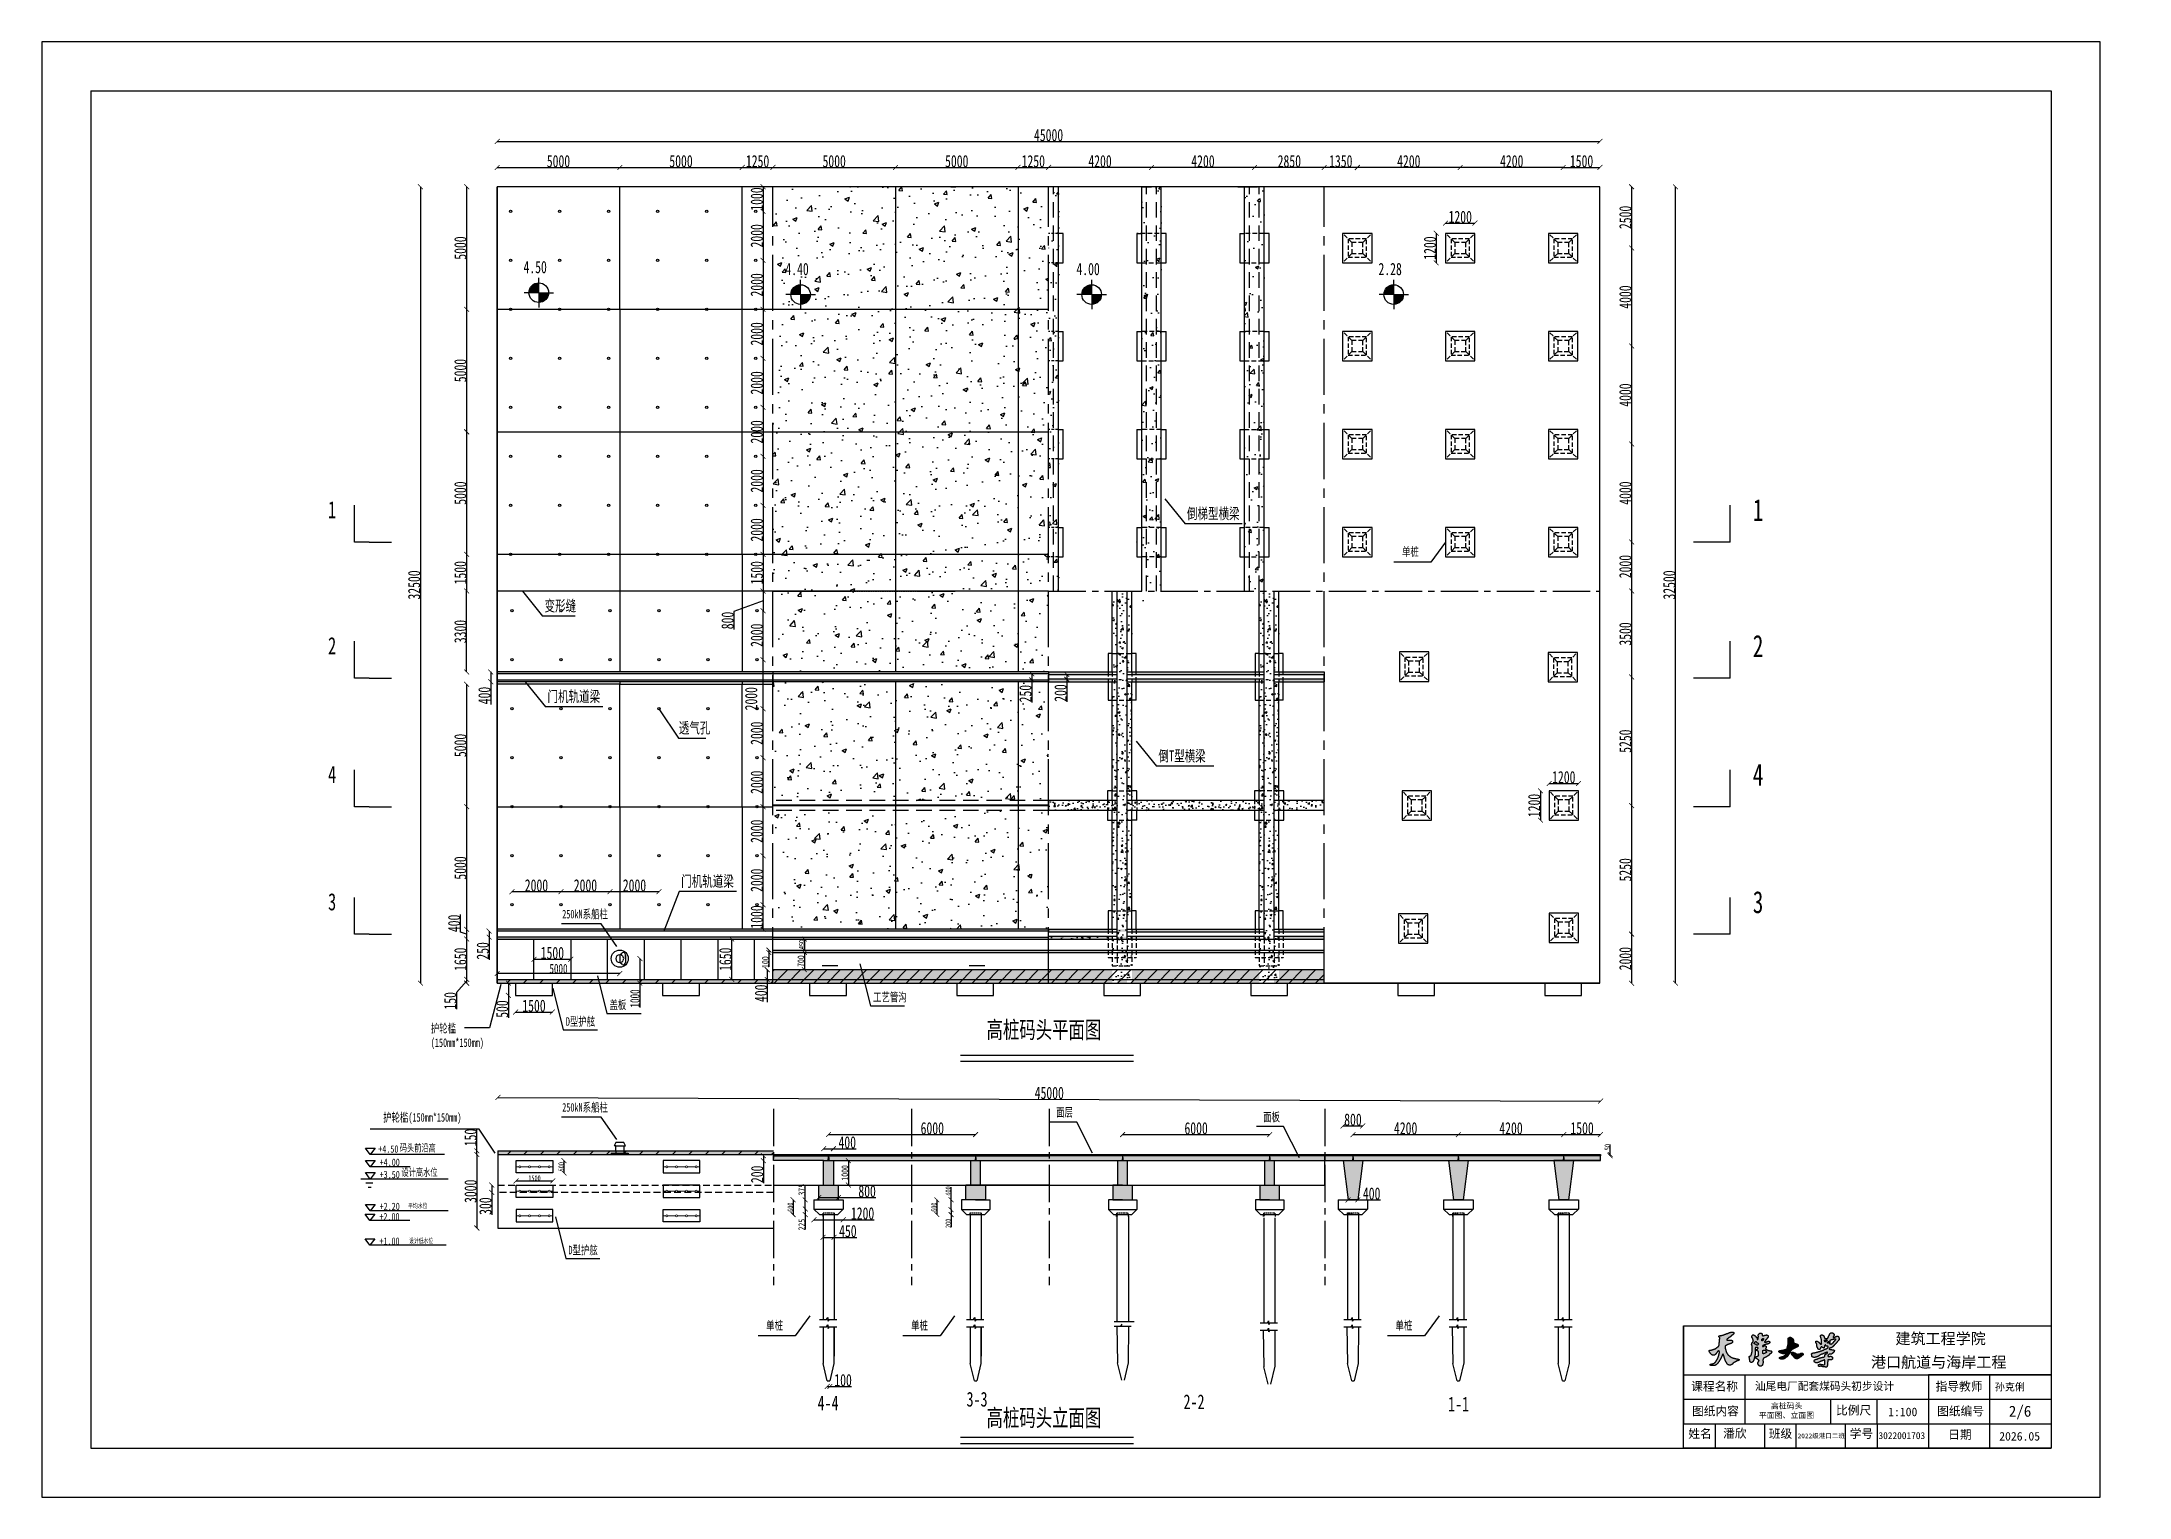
# Model space of a CAD drawing. Header units: millimetres. Extents: x 0 to 85187, y 0 to 59400.
import ezdxf

# ---------------------------------------------------------------- set-up
doc = ezdxf.new("R2010")
doc.units = ezdxf.units.MM
doc.linetypes.add('CENTER2', pattern=[28.575, 19.05, -3.175, 3.175, -3.175])
doc.linetypes.add('DASHED', pattern=[19.05, 12.7, -6.35])
for name, color, linetype, lineweight in [('内部细线', 7, 'Continuous', 13), ('外框线', 7, 'Continuous', 30), ('细线', 7, 'Continuous', 25)]:
    doc.layers.add(name, color=color, linetype=linetype, lineweight=lineweight)
for name, color, linetype in [('尺寸标注', 7, 'Continuous'), ('普通线', 7, 'Continuous'), ('标准', 7, 'Continuous'), ('标注', 7, 'Continuous'), ('桩虚线', 7, 'DASHED'), ('虚线', 7, 'CENTER2'), ('虚线1', 7, 'DASHED')]:
    doc.layers.add(name, color=color, linetype=linetype)
doc.styles.add('Annotative', font='arial.ttf')
doc.styles.get("Standard").update_dxf_attribs({"font": 'simfang.ttf', "width": 0.7, "height": 500})
doc.styles.add('标注字体', font='', dxfattribs={"width": 0.7, "height": 500})
doc.styles.get('标注字体').set_extended_font_data('FangSong_GB2312')
doc.dimstyles.get("Standard").update_dxf_attribs({"dimtxt": 500, "dimasz": 200, "dimexe": 0.18, "dimexo": 0.0625, "dimgap": 1, "dimtad": 1, "dimdec": 0, "dimzin": 0, "dimdsep": 46, "dimtxsty": 'Standard', "dimblk": 'ARCHTICK', "dimcen": 0.09, "dimdle": 1, "dimse1": 1, "dimse2": 1, "dimadec": 0, "dimazin": 0, "dimtfac": 1, "dimtdec": 0, "dimtofl": 0, "dimtmove": 0, "dimatfit": 3, "dimldrblk": 'ARCHTICK', "dimfxl": 1, "dimtolj": 1, "dimtzin": 0, "dimarcsym": 1})
pattern_1 = [(50, (0, -1367.1), (546.554, -47.8173), [57.15, -628.65]), (355, (0, -1367.1), (-105.7303, 573.1705), [45.72, -502.922]), (100.4514, (45.55, -1371.1), (440.8237, 525.3533), [48.57, -534.2707]), (46.1842, (0, -1214.7), (813.237, -126.127), [85.725, -942.975]), (96.6356, (67.8, -1225.2), (712.212, 742.278), [72.855, -801.407]), (351.1842, (0, -1214.7), (712.212, 742.278), [68.58, -754.379]), (21, (76.2, -1252.8), (454.8432, -306.7956), [57.15, -628.65]), (326, (76.2, -1252.8), (185.406, 552.564), [45.72, -502.92]), (71.4514, (114.1, -1278.4), (640.2493, 245.7683), [48.57, -534.27]), (37.5, (0, -1367.12), (9.2658, 253.6651), [0, -496.824, 0, -510.54, 0, -504.825]), (7.5, (0, -1367.12), (200.459, 300.5417), [0, -291.084, 0, -485.394, 0, -192.405]), (327.5, (-169.93, -1367.12), (406.7718, -17.1862), [0, -190.5, 0, -594.36, 0, -788.67]), (317.5, (-246.13, -1367.12), (444.3875, 76.2795), [0, -247.65, 0, -394.716, 0, -560.07])]
pattern_2 = [(50, (0, -1367.12), (364.3693, -31.8782), [38.1, -419.1]), (355, (0, -1367.12), (-70.4868, 382.1137), [30.48, -335.2812]), (100.45144, (30.36, -1369.78), (293.8825, 350.2355), [32.38, -356.1805]), (46.1842, (0, -1265.5), (542.158, -84.0847), [57.15, -628.65]), (96.6356, (45.2, -1272.53), (474.8083, 494.8522), [48.57, -534.271]), (351.1842, (0, -1265.5), (474.808, 494.852), [45.72, -502.9195]), (21, (50.8, -1290.92), (303.2288, -204.5304), [38.1, -419.1]), (326, (50.8, -1290.92), (123.604, 368.376), [30.48, -335.28]), (71.45144, (76.07, -1307.96), (426.8328, 163.8455), [32.38, -356.1799]), (37.5, (0, -1367.12), (6.1772, 169.11008), [0, -331.216, 0, -340.36, 0, -336.55]), (7.5, (0, -1367.12), (133.6393, 200.36115), [0, -194.056, 0, -323.596, 0, -128.27]), (327.5, (-113.28, -1367.12), (271.1812, -11.4575), [0, -127, 0, -396.24, 0, -525.78]), (317.5, (-164.08, -1367.12), (296.2584, 50.853), [0, -165.1, 0, -263.144, 0, -373.38])]
pattern_3 = [(50, (20.67, -2210.72), (546.554, -47.8173), [57.15, -628.65]), (355, (20.7, -2210.7), (-105.7303, 573.1705), [45.72, -502.9218]), (100.4514, (66.2, -2214.7), (440.8237, 525.3533), [48.57, -534.2707]), (46.1842, (20.7, -2058.3), (813.237, -126.127), [85.725, -942.975]), (96.6356, (88.44, -2068.8), (712.212, 742.278), [72.855, -801.407]), (351.1842, (20.7, -2058.3), (712.212, 742.278), [68.58, -754.379]), (21, (96.87, -2096.42), (454.8432, -306.7956), [57.15, -628.65]), (326, (96.9, -2096.4), (185.406, 552.564), [45.72, -502.92]), (71.4514, (134.8, -2122), (640.2493, 245.7683), [48.57, -534.27]), (37.5, (20.67, -2210.72), (9.2658, 253.6651), [0, -496.824, 0, -510.54, 0, -504.825]), (7.5, (20.67, -2210.72), (200.459, 300.5417), [0, -291.084, 0, -485.394, 0, -192.405]), (327.5, (-149.25, -2210.72), (406.7718, -17.18623), [0, -190.5, 0, -594.36, 0, -788.67]), (317.5, (-225.45, -2210.72), (444.3875, 76.2795), [0, -247.65, 0, -394.716, 0, -560.07])]
pattern_4 = [(50, (-6000, -1367.1), (728.7387, -63.7563), [76.2, -838.2]), (355, (-6000, -1367.1), (-140.974, 764.227), [60.96, -670.562]), (100.4514, (-5939.3, -1372.4), (587.765, 700.471), [64.76, -712.361]), (46.1842, (-6000, -1163.9), (1084.316, -168.169), [114.3, -1257.3]), (96.6356, (-5909.6, -1177.9), (949.617, 989.704), [97.14, -1068.542]), (351.1842, (-6000, -1163.9), (949.617, 989.704), [91.44, -1005.839]), (21, (-5898.4, -1214.7), (606.4576, -409.061), [76.2, -838.2]), (326, (-5898.4, -1214.7), (247.208, 736.752), [60.96, -670.56]), (71.4514, (-5847.86, -1248.8), (853.666, 327.691), [64.76, -712.36]), (37.5, (-6000, -1367.12), (12.3544, 338.2202), [0, -662.432, 0, -680.72, 0, -673.1]), (7.5, (-6000, -1367.12), (267.2787, 400.7223), [0, -388.112, 0, -647.192, 0, -256.54]), (327.5, (-6226.57, -1367.12), (542.3624, -22.915), [0, -254, 0, -792.48, 0, -1051.56]), (317.5, (-6328.17, -1367.1), (592.5167, 101.706), [0, -330.2, 0, -526.288, 0, -746.76])]
pattern_5 = [(50, (1200, -1367.1), (1457.477, -127.513), [152.4, -1676.4]), (355, (1200, -1367.1), (-281.947, 1528.455), [121.92, -1341.125]), (100.4514, (1321.5, -1377.7), (1175.53, 1400.942), [129.52, -1424.722]), (46.1842, (1200, -960.7), (2168.632, -336.34), [228.6, -2514.6]), (96.6356, (1380.7, -988.7), (1899.23, 1979.41), [194.28, -2137.085]), (351.184, (1200, -960.7), (1899.23, 1979.41), [182.88, -2011.68]), (21, (1403.2, -1062.3), (1212.915, -818.122), [152.4, -1676.4]), (326, (1403.2, -1062.3), (494.416, 1473.504), [121.92, -1341.12]), (71.4514, (1504.3, -1130.5), (1707.33, 655.382), [129.52, -1424.72]), (37.5, (1200, -1367.1), (24.709, 676.4403), [0, -1324.864, 0, -1361.44, 0, -1346.2]), (7.5, (1200, -1367.1), (534.557, 801.4446), [0, -776.224, 0, -1294.384, 0, -513.08]), (327.5, (746.86, -1367.1), (1084.7248, -45.83), [0, -508, 0, -1584.96, 0, -2103.12]), (317.5, (543.7, -1367.1), (1185.033, 203.412), [0, -660.4, 0, -1052.576, 0, -1493.52])]
pattern_6 = [(50, (-600, -1367.1), (1457.477, -127.513), [152.4, -1676.4]), (355, (-600, -1367.1), (-281.947, 1528.455), [121.92, -1341.125]), (100.4514, (-478.5, -1377.7), (1175.53, 1400.942), [129.52, -1424.722]), (46.1842, (-600, -960.7), (2168.632, -336.34), [228.6, -2514.6]), (96.6356, (-419.3, -988.7), (1899.233, 1979.41), [194.28, -2137.085]), (351.184, (-600, -960.7), (1899.23, 1979.41), [182.88, -2011.68]), (21, (-396.8, -1062.3), (1212.915, -818.122), [152.4, -1676.4]), (326, (-396.8, -1062.3), (494.416, 1473.504), [121.92, -1341.12]), (71.4514, (-295.7, -1130.5), (1707.331, 655.382), [129.52, -1424.72]), (37.5, (-600, -1367.1), (24.709, 676.4403), [0, -1324.864, 0, -1361.44, 0, -1346.2]), (7.5, (-600, -1367.1), (534.557, 801.4446), [0, -776.224, 0, -1294.384, 0, -513.08]), (327.5, (-1053.14, -1367.1), (1084.7248, -45.83), [0, -508, 0, -1584.96, 0, -2103.12]), (317.5, (-1256.3, -1367.1), (1185.033, 203.412), [0, -660.4, 0, -1052.576, 0, -1493.52])]

msp = doc.modelspace()

# ---------------------------------------------------------------- texts
at = {"lineweight": 30, "char_height": 700, "attachment_point": 1}
for s, insert in [('{\\fFangSong|b1|i0|c134|p49;高桩码头平面图}', (38556.1, 19429.9)), ('{\\fFangSong|b1|i0|c134|p49;高桩码头立面图}', (38556.1, 3593.6))]:
    msp.add_mtext_dynamic_manual_height_columns(s, width=15515.492, gutter_width=12.5, heights=[0], dxfattribs=dict(at, insert=insert))
at = {"layer": '标准', "attachment_point": 1, "style": 'Annotative'}
for s, width, gutter_width, insert, char_height in [('{\\fFangSong|b1|i0|c134|p49;建筑工程学院}', 4583.323, 2250, (75648.6, 6702.7), 450), ('{\\fFangSong|b1|i0|c134|p49;港口航道与海岸工程}', 6487.455, 2250, (74650.1, 5738.1), 450), ('{\\fFangSong|b1|i0|c134|p49;课程名称}', 4583.323, 2250, (67311, 4699.7), 350), ('{\\fFangSong|b1|i0|c134|p49;汕尾电厂配套煤码头初步设计}', 10095.107, 2250, (69913.2, 4695.2), 320), ('{\\fFangSong|b1|i0|c134|p49;指导教师}', 4583.323, 2250, (77286.3, 4699.7), 350), ('{\\fFangSong|b1|i0|c134|p49;孙克俐}', 4583.323, 2250, (79699.9, 4654.3), 300), ('{\\fFangSong|b1|i0|c134|p49;图纸内容}', 4583.323, 2250, (67347.3, 3688.4), 350), ('{\\fFangSong|b1|i0|c134|p49;   高桩码头\\P平面图、立面图}', 10095.107, 2250, (70072.5, 3844.4), 230), ('{\\fFangSong|b1|i0|c134|p49;比例尺}', 4583.323, 2250, (73222.2, 3723.4), 350), ('{\\fFangSong|b1|i0|c134|p49;1:100}', 4583.323, 2250, (75350.1, 3658.9), 350), ('{\\fFangSong|b1|i0|c134|p49;图纸编号}', 4583.323, 2250, (77348.9, 3688.4), 350), ('{\\fFangSong|b1|i0|c134|p49;2/6}', 4583.323, 2250, (80272.3, 3736.4), 450), ('{\\fFangSong|b1|i0|c134|p49;姓名}', 4583.323, 2250, (67194.5, 2769.8), 350), ('{\\fFangSong|b1|i0|c134|p49;潘欣}', 4583.323, 2250, (68612.2, 2780.2), 350), ('{\\fFangSong|b1|i0|c134|p49;班级}', 4583.323, 2250, (70478.4, 2769.8), 350), ('{\\fFangSong|b1|i0|c134|p49;2022级港口二班}', 2491.743, 1223.2, (71654.2, 2600.2), 190.279), ('{\\fFangSong|b1|i0|c134|p49;学号}', 4583.323, 2250, (73780.8, 2769.8), 350), ('{\\fFangSong|b1|i0|c134|p49;3022001703}', 4583.323, 2250, (74954.2, 2654.4), 280), ('{\\fFangSong|b1|i0|c134|p49;日期}', 4583.323, 2250, (77799.1, 2729.5), 350), ('{\\fFangSong|b1|i0|c134|p49;2026.05}', 4583.323, 2250, (79881.9, 2663.4), 350)]:
    msp.add_mtext_dynamic_manual_height_columns(s, width=width, gutter_width=gutter_width, heights=[0], dxfattribs=dict(at, insert=insert, char_height=char_height))
at = {"layer": '标注', "ltscale": 15, "attachment_point": 1}
for s, width, insert, char_height in [('1', 1547.851, (11683.4, 40653.2), 700), ('倒梯型横梁', 2711.325, (46733.8, 40368.2), 450), ('1', 1547.851, (69826.1, 40738.5), 900), ('单桩', 1547.851, (55510.5, 38764), 350), ('变形缝', 2096.486, (20518.6, 36606.6), 450), ('2', 1547.851, (11683.4, 35103.2), 700), ('2', 1547.851, (69826.1, 35188.5), 900), ('门机轨道梁', 2711.325, (20638.8, 32906.6), 450), ('透气孔', 1535.528, (25996.1, 31624.8), 450), ('4', 1547.851, (11683.4, 29853.2), 700), ('倒T型横梁', 2711.325, (45567.5, 30477.7), 450), ('4', 1547.851, (69826.1, 29938.5), 900), ('门机轨道梁', 2711.325, (26094.2, 25367.3), 450), ('3', 1547.851, (69826.1, 24738.5), 900), ('3', 1547.851, (11683.4, 24653.2), 700), ('250kN系船柱', 2065.093, (21238.4, 23973.7), 350), ('工艺管沟', 1575.233, (33923.6, 20581.3), 350), ('D型护舷', 1284.568, (21388.2, 19590.1), 350), ('盖板', 1284.568, (23169.9, 20268.3), 350), ('护轮槛\\P(150mm*150mm)', 1049.012, (15877.1, 19312.2), 350), ('护轮槛(150mm*150mm)', 3616.633, (13930.8, 15676.6), 350), ('250kN系船柱', 2065.093, (21238.4, 16085.6), 350), ('面层', 1049.012, (41393.9, 15882.3), 350), ('面板', 1049.012, (49840.2, 15694.2), 350), ('D型护舷', 1284.568, (21493.3, 10262), 350), ('单桩', 1547.851, (29562.9, 7184.8), 350), ('单桩', 1547.851, (35475.6, 7184.8), 350), ('单桩', 1547.851, (55244.3, 7184.8), 350), ('3-3', 2711.325, (37739.3, 4301.2), 600), ('4-4', 2711.325, (31662.9, 4150.8), 600), ('2-2', 2711.325, (46593.5, 4196.4), 600), ('1-1', 2711.325, (57390.7, 4104.6), 600)]:
    msp.add_mtext_dynamic_manual_height_columns(s, width=width, gutter_width=1750, heights=[0], dxfattribs=dict(at, insert=insert, char_height=char_height))
at = {"layer": '标注', "attachment_point": 1}
for s, insert, char_height in [('{\\fFangSong|b1|i0|c134|p49;+4.50}', (13733.1, 14363.3), 300), ('{\\fFangSong|b1|i0|c134|p49;+4.00}', (13789.5, 13822), 300), ('{\\fFangSong|b1|i0|c134|p49;码头前沿高}', (14611.9, 14409.9), 300), ('{\\fFangSong|b1|i0|c134|p49;+3.50}', (13789.5, 13322), 300), ('{\\fFangSong|b1|i0|c134|p49;设计高水位}', (14680.2, 13409.5), 300), ('{\\fFangSong|b1|i0|c134|p49;+2.20}', (13789.5, 12022), 300), ('{\\fFangSong|b1|i0|c134|p49;平均水位}', (14952.2, 11996), 200), ('{\\fFangSong|b1|i0|c134|p49;+2.00}', (13780.5, 11601.3), 300), ('{\\fFangSong|b1|i0|c134|p49;+1.00}', (13780.5, 10601.3), 300), ('{\\fFangSong|b1|i0|c134|p49;设计低水位}', (14990.8, 10569.1), 200)]:
    msp.add_mtext_dynamic_manual_height_columns(s, width=1806.12, gutter_width=750, heights=[0], dxfattribs=dict(at, insert=insert, char_height=char_height))

# ---------------------------------------------------------------- blocks, each defined once
blk = doc.blocks.new('*U3')
at = {"layer": '细线', "ltscale": 15}
blk.add_circle((0, 0), 50, dxfattribs=at)
blk = doc.blocks.new('*U4')
at = {"layer": '细线', "color": 0, "linetype": 'ByBlock', "lineweight": -2, "transparency": 16777216}
for p in [(0, 12000), (2000, 12000), (4000, 12000), (6000, 12000), (8000, 12000), (10000, 12000), (0, 10000), (2000, 10000), (4000, 10000), (6000, 10000), (8000, 10000), (10000, 10000), (0, 8000), (2000, 8000), (4000, 8000), (6000, 8000), (8000, 8000), (10000, 8000), (0, 6000), (2000, 6000), (4000, 6000), (6000, 6000), (8000, 6000), (10000, 6000), (0, 4000), (2000, 4000), (4000, 4000), (6000, 4000), (8000, 4000), (10000, 4000), (0, 2000), (2000, 2000), (4000, 2000), (6000, 2000), (8000, 2000), (10000, 2000), (0, 0), (2000, 0), (4000, 0), (6000, 0), (8000, 0), (10000, 0)]:
    blk.add_blockref('*U3', p, dxfattribs=at)
blk = doc.blocks.new('*U5')
at = {"layer": '细线', "ltscale": 15}
blk.add_circle((0, 0), 50, dxfattribs=at)
blk = doc.blocks.new('*U6')
at = {"layer": '细线', "color": 0, "linetype": 'ByBlock', "lineweight": -2, "transparency": 16777216}
for p in [(0, 14000), (2000, 14000), (4000, 14000), (6000, 14000), (8000, 14000), (10000, 14000), (0, 12000), (2000, 12000), (4000, 12000), (6000, 12000), (8000, 12000), (10000, 12000), (0, 10000), (2000, 10000), (4000, 10000), (6000, 10000), (8000, 10000), (10000, 10000), (0, 8000), (2000, 8000), (4000, 8000), (6000, 8000), (8000, 8000), (10000, 8000), (0, 6000), (2000, 6000), (4000, 6000), (6000, 6000), (8000, 6000), (10000, 6000), (0, 4000), (2000, 4000), (4000, 4000), (6000, 4000), (8000, 4000), (10000, 4000), (0, 2000), (2000, 2000), (4000, 2000), (6000, 2000), (8000, 2000), (10000, 2000), (0, 0), (2000, 0), (4000, 0), (6000, 0), (8000, 0), (10000, 0)]:
    blk.add_blockref('*U5', p, dxfattribs=at)
blk = doc.blocks.new('_ArchTick')
at = {"color": 0, "linetype": 'ByBlock', "const_width": 0.15}
blk.add_lwpolyline([(-0.5, -0.5), (0.5, 0.5)], dxfattribs=at)
blk = doc.blocks.new('*D7')
at = {"layer": 'Defpoints', "color": 0, "transparency": 16777216}
for p in [(18587, 53481), (17340, 48481), (18587, 48481)]:
    blk.add_point(p, dxfattribs=at)
at = {"layer": '标准', "color": 0, "lineweight": -2, "transparency": 16777216}
blk.add_line((17340, 53482), (17340, 48480), dxfattribs=at)
at = {"layer": '标准', "color": 0, "lineweight": -2, "transparency": 16777216, "xscale": 200, "yscale": 200, "zscale": 200}
for p, rotation in [((17340, 53481), 90), ((17340, 48481), 270)]:
    blk.add_blockref('_ArchTick', p, dxfattribs=dict(at, rotation=rotation))
at = {"layer": '标准', "color": 0, "transparency": 16777216, "insert": (17086, 50981), "char_height": 500, "attachment_point": 5, "rotation": 90}
blk.add_mtext('\\A1;5000', dxfattribs=at)
blk = doc.blocks.new('*D8')
at = {"layer": 'Defpoints', "color": 0, "transparency": 16777216}
for p in [(18587, 48481), (17340, 43481), (17894, 43481)]:
    blk.add_point(p, dxfattribs=at)
at = {"layer": '标准', "color": 0, "lineweight": -2, "transparency": 16777216}
blk.add_line((17340, 48482), (17340, 43480), dxfattribs=at)
at = {"layer": '标准', "color": 0, "lineweight": -2, "transparency": 16777216, "xscale": 200, "yscale": 200, "zscale": 200}
for p, rotation in [((17340, 48481), 90), ((17340, 43481), 270)]:
    blk.add_blockref('_ArchTick', p, dxfattribs=dict(at, rotation=rotation))
at = {"layer": '标准', "color": 0, "transparency": 16777216, "insert": (17086, 45981), "char_height": 500, "attachment_point": 5, "rotation": 90}
blk.add_mtext('\\A1;5000', dxfattribs=at)
blk = doc.blocks.new('*D9')
at = {"layer": 'Defpoints', "color": 0, "transparency": 16777216}
for p in [(17894, 43481), (17340, 38481), (17690, 38481)]:
    blk.add_point(p, dxfattribs=at)
at = {"layer": '标准', "color": 0, "lineweight": -2, "transparency": 16777216}
blk.add_line((17340, 43482), (17340, 38480), dxfattribs=at)
at = {"layer": '标准', "color": 0, "lineweight": -2, "transparency": 16777216, "xscale": 200, "yscale": 200, "zscale": 200}
for p, rotation in [((17340, 43481), 90), ((17340, 38481), 270)]:
    blk.add_blockref('_ArchTick', p, dxfattribs=dict(at, rotation=rotation))
at = {"layer": '标准', "color": 0, "transparency": 16777216, "insert": (17086, 40981), "char_height": 500, "attachment_point": 5, "rotation": 90}
blk.add_mtext('\\A1;5000', dxfattribs=at)
blk = doc.blocks.new('*D10')
at = {"layer": 'Defpoints', "color": 0, "transparency": 16777216}
for p in [(17690, 38481), (17340, 36981), (18587, 36981)]:
    blk.add_point(p, dxfattribs=at)
at = {"layer": '标准', "color": 0, "lineweight": -2, "transparency": 16777216}
blk.add_line((17340, 38482), (17340, 36980), dxfattribs=at)
at = {"layer": '标准', "color": 0, "lineweight": -2, "transparency": 16777216, "xscale": 200, "yscale": 200, "zscale": 200}
for p, rotation in [((17340, 38481), 90), ((17340, 36981), 270)]:
    blk.add_blockref('_ArchTick', p, dxfattribs=dict(at, rotation=rotation))
at = {"layer": '标准', "color": 0, "transparency": 16777216, "insert": (17086, 37731), "char_height": 500, "attachment_point": 5, "rotation": 90}
blk.add_mtext('\\A1;1500', dxfattribs=at)
blk = doc.blocks.new('*D11')
at = {"layer": 'Defpoints', "color": 0, "transparency": 16777216}
for p in [(18341, 33181), (17340, 28181), (18587, 28181)]:
    blk.add_point(p, dxfattribs=at)
at = {"layer": '标准', "color": 0, "lineweight": -2, "transparency": 16777216}
blk.add_line((17340, 33182), (17340, 28180), dxfattribs=at)
at = {"layer": '标准', "color": 0, "lineweight": -2, "transparency": 16777216, "xscale": 200, "yscale": 200, "zscale": 200}
for p, rotation in [((17340, 33181), 90), ((17340, 28181), 270)]:
    blk.add_blockref('_ArchTick', p, dxfattribs=dict(at, rotation=rotation))
at = {"layer": '标准', "color": 0, "transparency": 16777216, "insert": (17086, 30681), "char_height": 500, "attachment_point": 5, "rotation": 90}
blk.add_mtext('\\A1;5000', dxfattribs=at)
blk = doc.blocks.new('*D12')
at = {"layer": 'Defpoints', "color": 0, "transparency": 16777216}
for p in [(18587, 28181), (17340, 23181), (18587, 23181)]:
    blk.add_point(p, dxfattribs=at)
at = {"layer": '标准', "color": 0, "lineweight": -2, "transparency": 16777216}
blk.add_line((17340, 28182), (17340, 23180), dxfattribs=at)
at = {"layer": '标准', "color": 0, "lineweight": -2, "transparency": 16777216, "xscale": 200, "yscale": 200, "zscale": 200}
for p, rotation in [((17340, 28181), 90), ((17340, 23181), 270)]:
    blk.add_blockref('_ArchTick', p, dxfattribs=dict(at, rotation=rotation))
at = {"layer": '标准', "color": 0, "transparency": 16777216, "insert": (17086, 25681), "char_height": 500, "attachment_point": 5, "rotation": 90}
blk.add_mtext('\\A1;5000', dxfattribs=at)
blk = doc.blocks.new('*D13')
at = {"layer": 'Defpoints', "color": 0, "transparency": 16777216}
for p in [(18587, 23181), (17340, 22781), (18587, 22781)]:
    blk.add_point(p, dxfattribs=at)
at = {"layer": '标准', "color": 0, "lineweight": -2, "transparency": 16777216}
for p, q in [((17085, 23057), (17085, 23783)), ((17340, 22981), (17085, 23057)), ((17340, 23182), (17340, 22780))]:
    blk.add_line(p, q, dxfattribs=at)
at = {"layer": '标准', "color": 0, "lineweight": -2, "transparency": 16777216, "xscale": 200, "yscale": 200, "zscale": 200}
for p, rotation in [((17340, 23181), 90), ((17340, 22781), 270)]:
    blk.add_blockref('_ArchTick', p, dxfattribs=dict(at, rotation=rotation))
at = {"layer": '标准', "color": 0, "transparency": 16777216, "insert": (16831, 23420), "char_height": 500, "attachment_point": 5, "rotation": 90}
blk.add_mtext('\\A1;400', dxfattribs=at)
blk = doc.blocks.new('*D14')
at = {"layer": 'Defpoints', "color": 0, "transparency": 16777216}
for p in [(18587, 22781), (17340, 21131), (18587, 21131)]:
    blk.add_point(p, dxfattribs=at)
at = {"layer": '标准', "color": 0, "lineweight": -2, "transparency": 16777216}
blk.add_line((17340, 22782), (17340, 21130), dxfattribs=at)
at = {"layer": '标准', "color": 0, "lineweight": -2, "transparency": 16777216, "xscale": 200, "yscale": 200, "zscale": 200}
for p, rotation in [((17340, 22781), 90), ((17340, 21131), 270)]:
    blk.add_blockref('_ArchTick', p, dxfattribs=dict(at, rotation=rotation))
at = {"layer": '标准', "color": 0, "transparency": 16777216, "insert": (17086, 21956), "char_height": 500, "attachment_point": 5, "rotation": 90}
blk.add_mtext('\\A1;1650', dxfattribs=at)
blk = doc.blocks.new('*D15')
at = {"layer": 'Defpoints', "color": 0, "transparency": 16777216}
for p in [(17340, 20981), (18587, 21131), (18587, 20981)]:
    blk.add_point(p, dxfattribs=at)
at = {"layer": '标准', "color": 0, "lineweight": -2, "transparency": 16777216}
for p, q in [((17340, 21056), (16929, 20603)), ((16929, 20603), (16929, 19917)), ((17340, 21132), (17340, 20980))]:
    blk.add_line(p, q, dxfattribs=at)
at = {"layer": '标准', "color": 0, "lineweight": -2, "transparency": 16777216, "xscale": 200, "yscale": 200, "zscale": 200}
for p, rotation in [((17340, 21131), 90), ((17340, 20981), 270)]:
    blk.add_blockref('_ArchTick', p, dxfattribs=dict(at, rotation=rotation))
at = {"layer": '标准', "color": 0, "transparency": 16777216, "insert": (16675, 20260), "char_height": 500, "attachment_point": 5, "rotation": 90}
blk.add_mtext('\\A1;150', dxfattribs=at)
blk = doc.blocks.new('*D16')
at = {"layer": 'Defpoints', "color": 0, "transparency": 16777216}
for p in [(18587, 53481), (15453, 20981), (18587, 20981)]:
    blk.add_point(p, dxfattribs=at)
at = {"layer": '标准', "color": 0, "lineweight": -2, "transparency": 16777216}
blk.add_line((15453, 53482), (15453, 20980), dxfattribs=at)
at = {"layer": '标准', "color": 0, "lineweight": -2, "transparency": 16777216, "xscale": 200, "yscale": 200, "zscale": 200}
for p, rotation in [((15453, 53481), 90), ((15453, 20981), 270)]:
    blk.add_blockref('_ArchTick', p, dxfattribs=dict(at, rotation=rotation))
at = {"layer": '标准', "color": 0, "transparency": 16777216, "insert": (15199, 37231), "char_height": 500, "attachment_point": 5, "rotation": 90}
blk.add_mtext('\\A1;32500', dxfattribs=at)
blk = doc.blocks.new('*D17')
at = {"layer": 'Defpoints', "color": 0, "transparency": 16777216}
for p in [(18587, 23106), (18254, 22856), (18587, 22856)]:
    blk.add_point(p, dxfattribs=at)
at = {"layer": '标准', "color": 0, "lineweight": -2, "transparency": 16777216}
for p, q in [((18254, 23107), (18254, 22856)), ((18254, 22856), (18254, 21938))]:
    blk.add_line(p, q, dxfattribs=at)
at = {"layer": '标准', "color": 0, "lineweight": -2, "transparency": 16777216, "xscale": 200, "yscale": 200, "zscale": 200}
for p, rotation in [((18254, 23106), 90), ((18254, 22856), 270)]:
    blk.add_blockref('_ArchTick', p, dxfattribs=dict(at, rotation=rotation))
at = {"layer": '标准', "color": 0, "transparency": 16777216, "insert": (18000, 22297), "char_height": 500, "attachment_point": 5, "rotation": 90}
blk.add_mtext('\\A1;250', dxfattribs=at)
blk = doc.blocks.new('*D18')
at = {"layer": 'Defpoints', "color": 0, "transparency": 16777216}
for p in [(23587, 54269), (18587, 53481), (23587, 53481)]:
    blk.add_point(p, dxfattribs=at)
at = {"layer": '标准', "color": 0, "lineweight": -2, "transparency": 16777216}
blk.add_line((18586, 54269), (23588, 54269), dxfattribs=at)
at = {"layer": '标准', "color": 0, "lineweight": -2, "transparency": 16777216, "xscale": 200, "yscale": 200, "zscale": 200, "rotation": 180}
blk.add_blockref('_ArchTick', (18587, 54269), dxfattribs=at)
at = {"layer": '标准', "color": 0, "lineweight": -2, "transparency": 16777216, "xscale": 200, "yscale": 200, "zscale": 200}
blk.add_blockref('_ArchTick', (23587, 54269), dxfattribs=at)
at = {"layer": '标准', "color": 0, "transparency": 16777216, "insert": (21087, 54522), "char_height": 500, "attachment_point": 5}
blk.add_mtext('\\A1;5000', dxfattribs=at)
blk = doc.blocks.new('*D19')
at = {"layer": 'Defpoints', "color": 0, "transparency": 16777216}
for p in [(28587, 54269), (28587, 54030), (23587, 53481)]:
    blk.add_point(p, dxfattribs=at)
at = {"layer": '标准', "color": 0, "lineweight": -2, "transparency": 16777216}
blk.add_line((23586, 54269), (28588, 54269), dxfattribs=at)
at = {"layer": '标准', "color": 0, "lineweight": -2, "transparency": 16777216, "xscale": 200, "yscale": 200, "zscale": 200, "rotation": 180}
blk.add_blockref('_ArchTick', (23587, 54269), dxfattribs=at)
at = {"layer": '标准', "color": 0, "lineweight": -2, "transparency": 16777216, "xscale": 200, "yscale": 200, "zscale": 200}
blk.add_blockref('_ArchTick', (28587, 54269), dxfattribs=at)
at = {"layer": '标准', "color": 0, "transparency": 16777216, "insert": (26087, 54522), "char_height": 500, "attachment_point": 5}
blk.add_mtext('\\A1;5000', dxfattribs=at)
blk = doc.blocks.new('*D20')
at = {"layer": 'Defpoints', "color": 0, "transparency": 16777216}
for p in [(28587, 54030), (29837, 54269), (29837, 54268)]:
    blk.add_point(p, dxfattribs=at)
at = {"layer": '标准', "color": 0, "lineweight": -2, "transparency": 16777216}
blk.add_line((28586, 54269), (29838, 54269), dxfattribs=at)
at = {"layer": '标准', "color": 0, "lineweight": -2, "transparency": 16777216, "xscale": 200, "yscale": 200, "zscale": 200, "rotation": 180}
blk.add_blockref('_ArchTick', (28587, 54269), dxfattribs=at)
at = {"layer": '标准', "color": 0, "lineweight": -2, "transparency": 16777216, "xscale": 200, "yscale": 200, "zscale": 200}
blk.add_blockref('_ArchTick', (29837, 54269), dxfattribs=at)
at = {"layer": '标准', "color": 0, "transparency": 16777216, "insert": (29212, 54522), "char_height": 500, "attachment_point": 5}
blk.add_mtext('\\A1;1250', dxfattribs=at)
blk = doc.blocks.new('*D21')
at = {"layer": 'Defpoints', "color": 0, "transparency": 16777216}
for p in [(63587, 54269), (63587, 53481), (62087, 51581)]:
    blk.add_point(p, dxfattribs=at)
at = {"layer": '标准', "color": 0, "lineweight": -2, "transparency": 16777216}
blk.add_line((62086, 54269), (63588, 54269), dxfattribs=at)
at = {"layer": '标准', "color": 0, "lineweight": -2, "transparency": 16777216, "xscale": 200, "yscale": 200, "zscale": 200, "rotation": 180}
blk.add_blockref('_ArchTick', (62087, 54269), dxfattribs=at)
at = {"layer": '标准', "color": 0, "lineweight": -2, "transparency": 16777216, "xscale": 200, "yscale": 200, "zscale": 200}
blk.add_blockref('_ArchTick', (63587, 54269), dxfattribs=at)
at = {"layer": '标准', "color": 0, "transparency": 16777216, "insert": (62837, 54522), "char_height": 500, "attachment_point": 5}
blk.add_mtext('\\A1;1500', dxfattribs=at)
blk = doc.blocks.new('*D22')
at = {"layer": 'Defpoints', "color": 0, "transparency": 16777216}
for p in [(63587, 55333), (18587, 53481), (63587, 53481)]:
    blk.add_point(p, dxfattribs=at)
at = {"layer": '标准', "color": 0, "lineweight": -2, "transparency": 16777216}
blk.add_line((18586, 55333), (63588, 55333), dxfattribs=at)
at = {"layer": '标准', "color": 0, "lineweight": -2, "transparency": 16777216, "xscale": 200, "yscale": 200, "zscale": 200, "rotation": 180}
blk.add_blockref('_ArchTick', (18587, 55333), dxfattribs=at)
at = {"layer": '标准', "color": 0, "lineweight": -2, "transparency": 16777216, "xscale": 200, "yscale": 200, "zscale": 200}
blk.add_blockref('_ArchTick', (63587, 55333), dxfattribs=at)
at = {"layer": '标准', "color": 0, "transparency": 16777216, "insert": (41087, 55587), "char_height": 500, "attachment_point": 5}
blk.add_mtext('\\A1;45000', dxfattribs=at)
blk = doc.blocks.new('*D23')
at = {"layer": 'Defpoints', "color": 0, "transparency": 16777216}
for p in [(63587, 53481), (62687, 50981), (64880, 50981)]:
    blk.add_point(p, dxfattribs=at)
at = {"layer": '标准', "color": 0, "lineweight": -2, "transparency": 16777216}
blk.add_line((64880, 53482), (64880, 50980), dxfattribs=at)
at = {"layer": '标准', "color": 0, "lineweight": -2, "transparency": 16777216, "xscale": 200, "yscale": 200, "zscale": 200}
for p, rotation in [((64880, 53481), 90), ((64880, 50981), 270)]:
    blk.add_blockref('_ArchTick', p, dxfattribs=dict(at, rotation=rotation))
at = {"layer": '标准', "color": 0, "transparency": 16777216, "insert": (64626, 52231), "char_height": 500, "attachment_point": 5, "rotation": 90}
blk.add_mtext('\\A1;2500', dxfattribs=at)
blk = doc.blocks.new('*D24')
at = {"layer": 'Defpoints', "color": 0, "transparency": 16777216}
for p in [(62687, 50981), (63587, 46981), (64880, 46981)]:
    blk.add_point(p, dxfattribs=at)
at = {"layer": '标准', "color": 0, "lineweight": -2, "transparency": 16777216}
blk.add_line((64880, 50982), (64880, 46980), dxfattribs=at)
at = {"layer": '标准', "color": 0, "lineweight": -2, "transparency": 16777216, "xscale": 200, "yscale": 200, "zscale": 200}
for p, rotation in [((64880, 50981), 90), ((64880, 46981), 270)]:
    blk.add_blockref('_ArchTick', p, dxfattribs=dict(at, rotation=rotation))
at = {"layer": '标准', "color": 0, "transparency": 16777216, "insert": (64626, 48981), "char_height": 500, "attachment_point": 5, "rotation": 90}
blk.add_mtext('\\A1;4000', dxfattribs=at)
blk = doc.blocks.new('*D25')
at = {"layer": 'Defpoints', "color": 0, "transparency": 16777216}
for p in [(63587, 46981), (62687, 42981), (64880, 42981)]:
    blk.add_point(p, dxfattribs=at)
at = {"layer": '标准', "color": 0, "lineweight": -2, "transparency": 16777216}
blk.add_line((64880, 46982), (64880, 42980), dxfattribs=at)
at = {"layer": '标准', "color": 0, "lineweight": -2, "transparency": 16777216, "xscale": 200, "yscale": 200, "zscale": 200}
for p, rotation in [((64880, 46981), 90), ((64880, 42981), 270)]:
    blk.add_blockref('_ArchTick', p, dxfattribs=dict(at, rotation=rotation))
at = {"layer": '标准', "color": 0, "transparency": 16777216, "insert": (64626, 44981), "char_height": 500, "attachment_point": 5, "rotation": 90}
blk.add_mtext('\\A1;4000', dxfattribs=at)
blk = doc.blocks.new('*D26')
at = {"layer": 'Defpoints', "color": 0, "transparency": 16777216}
for p in [(62687, 42981), (62687, 38981), (64880, 38981)]:
    blk.add_point(p, dxfattribs=at)
at = {"layer": '标准', "color": 0, "lineweight": -2, "transparency": 16777216}
blk.add_line((64880, 42982), (64880, 38980), dxfattribs=at)
at = {"layer": '标准', "color": 0, "lineweight": -2, "transparency": 16777216, "xscale": 200, "yscale": 200, "zscale": 200}
for p, rotation in [((64880, 42981), 90), ((64880, 38981), 270)]:
    blk.add_blockref('_ArchTick', p, dxfattribs=dict(at, rotation=rotation))
at = {"layer": '标准', "color": 0, "transparency": 16777216, "insert": (64626, 40981), "char_height": 500, "attachment_point": 5, "rotation": 90}
blk.add_mtext('\\A1;4000', dxfattribs=at)
blk = doc.blocks.new('*D27')
at = {"layer": 'Defpoints', "color": 0, "transparency": 16777216}
for p in [(85187, 38981), (63587, 36981), (64880, 36981)]:
    blk.add_point(p, dxfattribs=at)
at = {"layer": '标准', "color": 0, "lineweight": -2, "transparency": 16777216}
blk.add_line((64880, 38982), (64880, 36980), dxfattribs=at)
at = {"layer": '标准', "color": 0, "lineweight": -2, "transparency": 16777216, "xscale": 200, "yscale": 200, "zscale": 200}
for p, rotation in [((64880, 38981), 90), ((64880, 36981), 270)]:
    blk.add_blockref('_ArchTick', p, dxfattribs=dict(at, rotation=rotation))
at = {"layer": '标准', "color": 0, "transparency": 16777216, "insert": (64626, 37981), "char_height": 500, "attachment_point": 5, "rotation": 90}
blk.add_mtext('\\A1;2000', dxfattribs=at)
blk = doc.blocks.new('*D28')
at = {"layer": 'Defpoints', "color": 0, "transparency": 16777216}
for p in [(63587, 36981), (64880, 33481), (85162, 33481)]:
    blk.add_point(p, dxfattribs=at)
at = {"layer": '标准', "color": 0, "lineweight": -2, "transparency": 16777216}
blk.add_line((64880, 36982), (64880, 33480), dxfattribs=at)
at = {"layer": '标准', "color": 0, "lineweight": -2, "transparency": 16777216, "xscale": 200, "yscale": 200, "zscale": 200}
for p, rotation in [((64880, 36981), 90), ((64880, 33481), 270)]:
    blk.add_blockref('_ArchTick', p, dxfattribs=dict(at, rotation=rotation))
at = {"layer": '标准', "color": 0, "transparency": 16777216, "insert": (64626, 35231), "char_height": 500, "attachment_point": 5, "rotation": 90}
blk.add_mtext('\\A1;3500', dxfattribs=at)
blk = doc.blocks.new('*D29')
at = {"layer": 'Defpoints', "color": 0, "transparency": 16777216}
for p in [(62662, 33481), (62712, 28231), (64880, 28231)]:
    blk.add_point(p, dxfattribs=at)
at = {"layer": '标准', "color": 0, "lineweight": -2, "transparency": 16777216}
blk.add_line((64880, 33482), (64880, 28230), dxfattribs=at)
at = {"layer": '标准', "color": 0, "lineweight": -2, "transparency": 16777216, "xscale": 200, "yscale": 200, "zscale": 200}
for p, rotation in [((64880, 33481), 90), ((64880, 28231), 270)]:
    blk.add_blockref('_ArchTick', p, dxfattribs=dict(at, rotation=rotation))
at = {"layer": '标准', "color": 0, "transparency": 16777216, "insert": (64626, 30856), "char_height": 500, "attachment_point": 5, "rotation": 90}
blk.add_mtext('\\A1;5250', dxfattribs=at)
blk = doc.blocks.new('*D30')
at = {"layer": 'Defpoints', "color": 0, "transparency": 16777216}
for p in [(62712, 28231), (62662, 22981), (64880, 22981)]:
    blk.add_point(p, dxfattribs=at)
at = {"layer": '标准', "color": 0, "lineweight": -2, "transparency": 16777216}
blk.add_line((64880, 28232), (64880, 22980), dxfattribs=at)
at = {"layer": '标准', "color": 0, "lineweight": -2, "transparency": 16777216, "xscale": 200, "yscale": 200, "zscale": 200}
for p, rotation in [((64880, 28231), 90), ((64880, 22981), 270)]:
    blk.add_blockref('_ArchTick', p, dxfattribs=dict(at, rotation=rotation))
at = {"layer": '标准', "color": 0, "transparency": 16777216, "insert": (64626, 25606), "char_height": 500, "attachment_point": 5, "rotation": 90}
blk.add_mtext('\\A1;5250', dxfattribs=at)
blk = doc.blocks.new('*D31')
at = {"layer": 'Defpoints', "color": 0, "transparency": 16777216}
for p in [(62662, 22981), (63587, 20981), (64880, 20981)]:
    blk.add_point(p, dxfattribs=at)
at = {"layer": '标准', "color": 0, "lineweight": -2, "transparency": 16777216}
blk.add_line((64880, 22982), (64880, 20980), dxfattribs=at)
at = {"layer": '标准', "color": 0, "lineweight": -2, "transparency": 16777216, "xscale": 200, "yscale": 200, "zscale": 200}
for p, rotation in [((64880, 22981), 90), ((64880, 20981), 270)]:
    blk.add_blockref('_ArchTick', p, dxfattribs=dict(at, rotation=rotation))
at = {"layer": '标准', "color": 0, "transparency": 16777216, "insert": (64626, 21981), "char_height": 500, "attachment_point": 5, "rotation": 90}
blk.add_mtext('\\A1;2000', dxfattribs=at)
blk = doc.blocks.new('*D32')
at = {"layer": 'Defpoints', "color": 0, "transparency": 16777216}
for p in [(64880, 53481), (66673, 53481), (64880, 20981)]:
    blk.add_point(p, dxfattribs=at)
at = {"layer": '标准', "color": 0, "lineweight": -2, "transparency": 16777216}
blk.add_line((66673, 20980), (66673, 53482), dxfattribs=at)
at = {"layer": '标准', "color": 0, "lineweight": -2, "transparency": 16777216, "xscale": 200, "yscale": 200, "zscale": 200}
for p, rotation in [((66673, 53481), 90), ((66673, 20981), 270)]:
    blk.add_blockref('_ArchTick', p, dxfattribs=dict(at, rotation=rotation))
at = {"layer": '标准', "color": 0, "transparency": 16777216, "insert": (66419, 37231), "char_height": 500, "attachment_point": 5, "rotation": 90}
blk.add_mtext('\\A1;32500', dxfattribs=at)
blk = doc.blocks.new('*D33')
at = {"layer": 'Defpoints', "color": 0, "transparency": 16777216}
for p in [(29837, 53481), (29435, 52481), (29837, 52481)]:
    blk.add_point(p, dxfattribs=at)
at = {"layer": '标准', "color": 0, "lineweight": -2, "transparency": 16777216}
blk.add_line((29435, 53482), (29435, 52480), dxfattribs=at)
at = {"layer": '标准', "color": 0, "lineweight": -2, "transparency": 16777216, "xscale": 200, "yscale": 200, "zscale": 200}
for p, rotation in [((29435, 53481), 90), ((29435, 52481), 270)]:
    blk.add_blockref('_ArchTick', p, dxfattribs=dict(at, rotation=rotation))
at = {"layer": '标准', "color": 0, "transparency": 16777216, "insert": (29181, 52981), "char_height": 500, "attachment_point": 5, "rotation": 90}
blk.add_mtext('\\A1;1000', dxfattribs=at)
blk = doc.blocks.new('*D34')
at = {"layer": 'Defpoints', "color": 0, "transparency": 16777216}
for p in [(29837, 52481), (19134, 50481), (29435, 50481)]:
    blk.add_point(p, dxfattribs=at)
at = {"layer": '标准', "color": 0, "lineweight": -2, "transparency": 16777216}
blk.add_line((29435, 52482), (29435, 50480), dxfattribs=at)
at = {"layer": '标准', "color": 0, "lineweight": -2, "transparency": 16777216, "xscale": 200, "yscale": 200, "zscale": 200}
for p, rotation in [((29435, 52481), 90), ((29435, 50481), 270)]:
    blk.add_blockref('_ArchTick', p, dxfattribs=dict(at, rotation=rotation))
at = {"layer": '标准', "color": 0, "transparency": 16777216, "insert": (29181, 51481), "char_height": 500, "attachment_point": 5, "rotation": 90}
blk.add_mtext('\\A1;2000', dxfattribs=at)
blk = doc.blocks.new('*D35')
at = {"layer": 'Defpoints', "color": 0, "transparency": 16777216}
for p in [(30587, 50479), (29435, 48479), (30587, 48479)]:
    blk.add_point(p, dxfattribs=at)
at = {"layer": '标准', "color": 0, "lineweight": -2, "transparency": 16777216}
blk.add_line((29435, 50480), (29435, 48478), dxfattribs=at)
at = {"layer": '标准', "color": 0, "lineweight": -2, "transparency": 16777216, "xscale": 200, "yscale": 200, "zscale": 200}
for p, rotation in [((29435, 50479), 90), ((29435, 48479), 270)]:
    blk.add_blockref('_ArchTick', p, dxfattribs=dict(at, rotation=rotation))
at = {"layer": '标准', "color": 0, "transparency": 16777216, "insert": (29181, 49479), "char_height": 500, "attachment_point": 5, "rotation": 90}
blk.add_mtext('\\A1;2000', dxfattribs=at)
blk = doc.blocks.new('*D36')
at = {"layer": 'Defpoints', "color": 0, "transparency": 16777216}
for p in [(30587, 48479), (29435, 46479), (30587, 46479)]:
    blk.add_point(p, dxfattribs=at)
at = {"layer": '标准', "color": 0, "lineweight": -2, "transparency": 16777216}
blk.add_line((29435, 48480), (29435, 46478), dxfattribs=at)
at = {"layer": '标准', "color": 0, "lineweight": -2, "transparency": 16777216, "xscale": 200, "yscale": 200, "zscale": 200}
for p, rotation in [((29435, 48479), 90), ((29435, 46479), 270)]:
    blk.add_blockref('_ArchTick', p, dxfattribs=dict(at, rotation=rotation))
at = {"layer": '标准', "color": 0, "transparency": 16777216, "insert": (29181, 47479), "char_height": 500, "attachment_point": 5, "rotation": 90}
blk.add_mtext('\\A1;2000', dxfattribs=at)
blk = doc.blocks.new('*D37')
at = {"layer": 'Defpoints', "color": 0, "transparency": 16777216}
for p in [(30587, 46479), (29435, 44479), (30587, 44479)]:
    blk.add_point(p, dxfattribs=at)
at = {"layer": '标准', "color": 0, "lineweight": -2, "transparency": 16777216}
blk.add_line((29435, 46480), (29435, 44478), dxfattribs=at)
at = {"layer": '标准', "color": 0, "lineweight": -2, "transparency": 16777216, "xscale": 200, "yscale": 200, "zscale": 200}
for p, rotation in [((29435, 46479), 90), ((29435, 44479), 270)]:
    blk.add_blockref('_ArchTick', p, dxfattribs=dict(at, rotation=rotation))
at = {"layer": '标准', "color": 0, "transparency": 16777216, "insert": (29181, 45479), "char_height": 500, "attachment_point": 5, "rotation": 90}
blk.add_mtext('\\A1;2000', dxfattribs=at)
blk = doc.blocks.new('*D38')
at = {"layer": 'Defpoints', "color": 0, "transparency": 16777216}
for p in [(30587, 44479), (29435, 42479), (30587, 42479)]:
    blk.add_point(p, dxfattribs=at)
at = {"layer": '标准', "color": 0, "lineweight": -2, "transparency": 16777216}
blk.add_line((29435, 44480), (29435, 42478), dxfattribs=at)
at = {"layer": '标准', "color": 0, "lineweight": -2, "transparency": 16777216, "xscale": 200, "yscale": 200, "zscale": 200}
for p, rotation in [((29435, 44479), 90), ((29435, 42479), 270)]:
    blk.add_blockref('_ArchTick', p, dxfattribs=dict(at, rotation=rotation))
at = {"layer": '标准', "color": 0, "transparency": 16777216, "insert": (29181, 43479), "char_height": 500, "attachment_point": 5, "rotation": 90}
blk.add_mtext('\\A1;2000', dxfattribs=at)
blk = doc.blocks.new('*D39')
at = {"layer": 'Defpoints', "color": 0, "transparency": 16777216}
for p in [(30587, 42479), (29435, 40479), (30587, 40479)]:
    blk.add_point(p, dxfattribs=at)
at = {"layer": '标准', "color": 0, "lineweight": -2, "transparency": 16777216}
blk.add_line((29435, 42480), (29435, 40478), dxfattribs=at)
at = {"layer": '标准', "color": 0, "lineweight": -2, "transparency": 16777216, "xscale": 200, "yscale": 200, "zscale": 200}
for p, rotation in [((29435, 42479), 90), ((29435, 40479), 270)]:
    blk.add_blockref('_ArchTick', p, dxfattribs=dict(at, rotation=rotation))
at = {"layer": '标准', "color": 0, "transparency": 16777216, "insert": (29181, 41479), "char_height": 500, "attachment_point": 5, "rotation": 90}
blk.add_mtext('\\A1;2000', dxfattribs=at)
blk = doc.blocks.new('*D40')
at = {"layer": 'Defpoints', "color": 0, "transparency": 16777216}
for p in [(30587, 40479), (29435, 38479), (30587, 38479)]:
    blk.add_point(p, dxfattribs=at)
at = {"layer": '标准', "color": 0, "lineweight": -2, "transparency": 16777216}
blk.add_line((29435, 40480), (29435, 38478), dxfattribs=at)
at = {"layer": '标准', "color": 0, "lineweight": -2, "transparency": 16777216, "xscale": 200, "yscale": 200, "zscale": 200}
for p, rotation in [((29435, 40479), 90), ((29435, 38479), 270)]:
    blk.add_blockref('_ArchTick', p, dxfattribs=dict(at, rotation=rotation))
at = {"layer": '标准', "color": 0, "transparency": 16777216, "insert": (29181, 39479), "char_height": 500, "attachment_point": 5, "rotation": 90}
blk.add_mtext('\\A1;2000', dxfattribs=at)
blk = doc.blocks.new('*D41')
at = {"layer": 'Defpoints', "color": 0, "transparency": 16777216}
for p in [(30587, 38479), (29435, 36979), (42040, 36979)]:
    blk.add_point(p, dxfattribs=at)
at = {"layer": '标准', "color": 0, "lineweight": -2, "transparency": 16777216}
blk.add_line((29435, 38480), (29435, 36978), dxfattribs=at)
at = {"layer": '标准', "color": 0, "lineweight": -2, "transparency": 16777216, "xscale": 200, "yscale": 200, "zscale": 200}
for p, rotation in [((29435, 38479), 90), ((29435, 36979), 270)]:
    blk.add_blockref('_ArchTick', p, dxfattribs=dict(at, rotation=rotation))
at = {"layer": '标准', "color": 0, "transparency": 16777216, "insert": (29181, 37729), "char_height": 500, "attachment_point": 5, "rotation": 90}
blk.add_mtext('\\A1;1500', dxfattribs=at)
blk = doc.blocks.new('*D42')
at = {"layer": 'Defpoints', "color": 0, "transparency": 16777216}
for p in [(29435, 24180), (30640, 24180), (29890, 23180)]:
    blk.add_point(p, dxfattribs=at)
at = {"layer": '标准', "color": 0, "lineweight": -2, "transparency": 16777216}
blk.add_line((29435, 23179), (29435, 24181), dxfattribs=at)
at = {"layer": '标准', "color": 0, "lineweight": -2, "transparency": 16777216, "xscale": 200, "yscale": 200, "zscale": 200}
for p, rotation in [((29435, 24180), 90), ((29435, 23180), 270)]:
    blk.add_blockref('_ArchTick', p, dxfattribs=dict(at, rotation=rotation))
at = {"layer": '标准', "color": 0, "transparency": 16777216, "insert": (29181, 23680), "char_height": 500, "attachment_point": 5, "rotation": 90}
blk.add_mtext('\\A1;1000', dxfattribs=at)
blk = doc.blocks.new('*D43')
at = {"layer": 'Defpoints', "color": 0, "transparency": 16777216}
for p in [(29435, 26180), (30640, 26180), (30640, 24180)]:
    blk.add_point(p, dxfattribs=at)
at = {"layer": '标准', "color": 0, "lineweight": -2, "transparency": 16777216}
blk.add_line((29435, 24179), (29435, 26181), dxfattribs=at)
at = {"layer": '标准', "color": 0, "lineweight": -2, "transparency": 16777216, "xscale": 200, "yscale": 200, "zscale": 200}
for p, rotation in [((29435, 26180), 90), ((29435, 24180), 270)]:
    blk.add_blockref('_ArchTick', p, dxfattribs=dict(at, rotation=rotation))
at = {"layer": '标准', "color": 0, "transparency": 16777216, "insert": (29181, 25180), "char_height": 500, "attachment_point": 5, "rotation": 90}
blk.add_mtext('\\A1;2000', dxfattribs=at)
blk = doc.blocks.new('*D44')
at = {"layer": 'Defpoints', "color": 0, "transparency": 16777216}
for p in [(29435, 28180), (30640, 28180), (30640, 26180)]:
    blk.add_point(p, dxfattribs=at)
at = {"layer": '标准', "color": 0, "lineweight": -2, "transparency": 16777216}
blk.add_line((29435, 26179), (29435, 28181), dxfattribs=at)
at = {"layer": '标准', "color": 0, "lineweight": -2, "transparency": 16777216, "xscale": 200, "yscale": 200, "zscale": 200}
for p, rotation in [((29435, 28180), 90), ((29435, 26180), 270)]:
    blk.add_blockref('_ArchTick', p, dxfattribs=dict(at, rotation=rotation))
at = {"layer": '标准', "color": 0, "transparency": 16777216, "insert": (29181, 27180), "char_height": 500, "attachment_point": 5, "rotation": 90}
blk.add_mtext('\\A1;2000', dxfattribs=at)
blk = doc.blocks.new('*D45')
at = {"layer": 'Defpoints', "color": 0, "transparency": 16777216}
for p in [(29435, 30180), (30640, 30180), (30640, 28180)]:
    blk.add_point(p, dxfattribs=at)
at = {"layer": '标准', "color": 0, "lineweight": -2, "transparency": 16777216}
blk.add_line((29435, 28179), (29435, 30181), dxfattribs=at)
at = {"layer": '标准', "color": 0, "lineweight": -2, "transparency": 16777216, "xscale": 200, "yscale": 200, "zscale": 200}
for p, rotation in [((29435, 30180), 90), ((29435, 28180), 270)]:
    blk.add_blockref('_ArchTick', p, dxfattribs=dict(at, rotation=rotation))
at = {"layer": '标准', "color": 0, "transparency": 16777216, "insert": (29181, 29180), "char_height": 500, "attachment_point": 5, "rotation": 90}
blk.add_mtext('\\A1;2000', dxfattribs=at)
blk = doc.blocks.new('*D46')
at = {"layer": 'Defpoints', "color": 0, "transparency": 16777216}
for p in [(29435, 32180), (30640, 32180), (30640, 30180)]:
    blk.add_point(p, dxfattribs=at)
at = {"layer": '标准', "color": 0, "lineweight": -2, "transparency": 16777216}
blk.add_line((29435, 30179), (29435, 32181), dxfattribs=at)
at = {"layer": '标准', "color": 0, "lineweight": -2, "transparency": 16777216, "xscale": 200, "yscale": 200, "zscale": 200}
for p, rotation in [((29435, 32180), 90), ((29435, 30180), 270)]:
    blk.add_blockref('_ArchTick', p, dxfattribs=dict(at, rotation=rotation))
at = {"layer": '标准', "color": 0, "transparency": 16777216, "insert": (29181, 31180), "char_height": 500, "attachment_point": 5, "rotation": 90}
blk.add_mtext('\\A1;2000', dxfattribs=at)
blk = doc.blocks.new('*D47')
at = {"layer": 'Defpoints', "color": 0, "transparency": 16777216}
for p in [(29435, 34180), (30640, 34180), (30640, 32180)]:
    blk.add_point(p, dxfattribs=at)
at = {"layer": '标准', "color": 0, "lineweight": -2, "transparency": 16777216}
blk.add_line((29435, 32179), (29435, 34181), dxfattribs=at)
at = {"layer": '标准', "color": 0, "lineweight": -2, "transparency": 16777216, "xscale": 200, "yscale": 200, "zscale": 200}
for p, rotation in [((29435, 34180), 90), ((29435, 32180), 270)]:
    blk.add_blockref('_ArchTick', p, dxfattribs=dict(at, rotation=rotation))
at = {"layer": '标准', "color": 0, "transparency": 16777216, "insert": (28952, 32588), "char_height": 500, "attachment_point": 5, "rotation": 90}
blk.add_mtext('\\A1;2000', dxfattribs=at)
blk = doc.blocks.new('*D48')
at = {"layer": 'Defpoints', "color": 0, "transparency": 16777216}
for p in [(29435, 36180), (30640, 36180), (30640, 34180)]:
    blk.add_point(p, dxfattribs=at)
at = {"layer": '标准', "color": 0, "lineweight": -2, "transparency": 16777216}
blk.add_line((29435, 34179), (29435, 36181), dxfattribs=at)
at = {"layer": '标准', "color": 0, "lineweight": -2, "transparency": 16777216, "xscale": 200, "yscale": 200, "zscale": 200}
for p, rotation in [((29435, 36180), 90), ((29435, 34180), 270)]:
    blk.add_blockref('_ArchTick', p, dxfattribs=dict(at, rotation=rotation))
at = {"layer": '标准', "color": 0, "transparency": 16777216, "insert": (29181, 35180), "char_height": 500, "attachment_point": 5, "rotation": 90}
blk.add_mtext('\\A1;2000', dxfattribs=at)
blk = doc.blocks.new('*D49')
at = {"layer": 'Defpoints', "color": 0, "transparency": 16777216}
for p in [(30640, 36980), (29435, 36181), (29435, 36181)]:
    blk.add_point(p, dxfattribs=at)
at = {"layer": '标准', "color": 0, "lineweight": -2, "transparency": 16777216}
for p, q in [((29435, 36981), (29435, 36180)), ((29435, 36581), (28244, 36142)), ((28244, 36142), (28244, 35420))]:
    blk.add_line(p, q, dxfattribs=at)
at = {"layer": '标准', "color": 0, "lineweight": -2, "transparency": 16777216, "xscale": 200, "yscale": 200, "zscale": 200}
for p, rotation in [((29435, 36980), 90), ((29435, 36181), 270)]:
    blk.add_blockref('_ArchTick', p, dxfattribs=dict(at, rotation=rotation))
at = {"layer": '标准', "color": 0, "transparency": 16777216, "insert": (27990, 35781), "char_height": 500, "attachment_point": 5, "rotation": 90}
blk.add_mtext('\\A1;800', dxfattribs=at)
blk = doc.blocks.new('*D50')
at = {"layer": 'Defpoints', "color": 0, "transparency": 16777216}
for p in [(23188, 25178), (23188, 24712), (25188, 25178)]:
    blk.add_point(p, dxfattribs=at)
at = {"layer": '标准', "color": 0, "lineweight": -2, "transparency": 16777216}
blk.add_line((25189, 24712), (23187, 24712), dxfattribs=at)
at = {"layer": '标准', "color": 0, "lineweight": -2, "transparency": 16777216, "xscale": 200, "yscale": 200, "zscale": 200, "rotation": 180}
blk.add_blockref('_ArchTick', (23188, 24712), dxfattribs=at)
at = {"layer": '标准', "color": 0, "lineweight": -2, "transparency": 16777216, "xscale": 200, "yscale": 200, "zscale": 200}
blk.add_blockref('_ArchTick', (25188, 24712), dxfattribs=at)
at = {"layer": '标准', "color": 0, "transparency": 16777216, "insert": (24188, 24966), "char_height": 500, "attachment_point": 5}
blk.add_mtext('\\A1;2000', dxfattribs=at)
blk = doc.blocks.new('*D51')
at = {"layer": 'Defpoints', "color": 0, "transparency": 16777216}
for p in [(21188, 25178), (21188, 24712), (23188, 25178)]:
    blk.add_point(p, dxfattribs=at)
at = {"layer": '标准', "color": 0, "lineweight": -2, "transparency": 16777216}
blk.add_line((23189, 24712), (21187, 24712), dxfattribs=at)
at = {"layer": '标准', "color": 0, "lineweight": -2, "transparency": 16777216, "xscale": 200, "yscale": 200, "zscale": 200, "rotation": 180}
blk.add_blockref('_ArchTick', (21188, 24712), dxfattribs=at)
at = {"layer": '标准', "color": 0, "lineweight": -2, "transparency": 16777216, "xscale": 200, "yscale": 200, "zscale": 200}
blk.add_blockref('_ArchTick', (23188, 24712), dxfattribs=at)
at = {"layer": '标准', "color": 0, "transparency": 16777216, "insert": (22188, 24966), "char_height": 500, "attachment_point": 5}
blk.add_mtext('\\A1;2000', dxfattribs=at)
blk = doc.blocks.new('*D52')
at = {"layer": 'Defpoints', "color": 0, "transparency": 16777216}
for p in [(19188, 25178), (19188, 24712), (21188, 25178)]:
    blk.add_point(p, dxfattribs=at)
at = {"layer": '标准', "color": 0, "lineweight": -2, "transparency": 16777216}
blk.add_line((21189, 24712), (19187, 24712), dxfattribs=at)
at = {"layer": '标准', "color": 0, "lineweight": -2, "transparency": 16777216, "xscale": 200, "yscale": 200, "zscale": 200, "rotation": 180}
blk.add_blockref('_ArchTick', (19188, 24712), dxfattribs=at)
at = {"layer": '标准', "color": 0, "lineweight": -2, "transparency": 16777216, "xscale": 200, "yscale": 200, "zscale": 200}
blk.add_blockref('_ArchTick', (21188, 24712), dxfattribs=at)
at = {"layer": '标准', "color": 0, "transparency": 16777216, "insert": (20188, 24966), "char_height": 500, "attachment_point": 5}
blk.add_mtext('\\A1;2000', dxfattribs=at)
blk = doc.blocks.new('*D53')
at = {"layer": 'Defpoints', "color": 0, "transparency": 16777216}
for p in [(21587, 21956), (20087, 21131), (21587, 21131)]:
    blk.add_point(p, dxfattribs=at)
at = {"layer": '标准', "color": 0, "lineweight": -2, "transparency": 16777216}
blk.add_line((20086, 21956), (21588, 21956), dxfattribs=at)
at = {"layer": '标准', "color": 0, "lineweight": -2, "transparency": 16777216, "xscale": 200, "yscale": 200, "zscale": 200, "rotation": 180}
blk.add_blockref('_ArchTick', (20087, 21956), dxfattribs=at)
at = {"layer": '标准', "color": 0, "lineweight": -2, "transparency": 16777216, "xscale": 200, "yscale": 200, "zscale": 200}
blk.add_blockref('_ArchTick', (21587, 21956), dxfattribs=at)
at = {"layer": '标准', "color": 0, "transparency": 16777216, "insert": (20837, 22210), "char_height": 500, "attachment_point": 5}
blk.add_mtext('\\A1;1500', dxfattribs=at)
blk = doc.blocks.new('*D54')
at = {"layer": 'Defpoints', "color": 0, "transparency": 16777216}
for p in [(19047, 20481), (19337, 20981), (19337, 20481)]:
    blk.add_point(p, dxfattribs=at)
at = {"layer": '标准', "color": 0, "lineweight": -2, "transparency": 16777216}
for p, q in [((19047, 20982), (19047, 20481)), ((19047, 20481), (19047, 19567))]:
    blk.add_line(p, q, dxfattribs=at)
at = {"layer": '标准', "color": 0, "lineweight": -2, "transparency": 16777216, "xscale": 200, "yscale": 200, "zscale": 200}
for p, rotation in [((19047, 20981), 90), ((19047, 20481), 270)]:
    blk.add_blockref('_ArchTick', p, dxfattribs=dict(at, rotation=rotation))
at = {"layer": '标准', "color": 0, "transparency": 16777216, "insert": (18793, 19924), "char_height": 500, "attachment_point": 5, "rotation": 90}
blk.add_mtext('\\A1;500', dxfattribs=at)
blk = doc.blocks.new('*D55')
at = {"layer": 'Defpoints', "color": 0, "transparency": 16777216}
for p in [(19337, 20481), (20837, 20481), (20837, 19800)]:
    blk.add_point(p, dxfattribs=at)
at = {"layer": '标准', "color": 0, "lineweight": -2, "transparency": 16777216}
blk.add_line((19336, 19800), (20838, 19800), dxfattribs=at)
at = {"layer": '标准', "color": 0, "lineweight": -2, "transparency": 16777216, "xscale": 200, "yscale": 200, "zscale": 200, "rotation": 180}
blk.add_blockref('_ArchTick', (19337, 19800), dxfattribs=at)
at = {"layer": '标准', "color": 0, "lineweight": -2, "transparency": 16777216, "xscale": 200, "yscale": 200, "zscale": 200}
blk.add_blockref('_ArchTick', (20837, 19800), dxfattribs=at)
at = {"layer": '标准', "color": 0, "transparency": 16777216, "insert": (20087, 20054), "char_height": 500, "attachment_point": 5}
blk.add_mtext('\\A1;1500', dxfattribs=at)
blk = doc.blocks.new('*D56')
at = {"layer": 'Defpoints', "color": 0, "transparency": 16777216}
for p in [(23087, 22781), (23087, 21131), (28154, 21131)]:
    blk.add_point(p, dxfattribs=at)
at = {"layer": '标准', "color": 0, "lineweight": -2, "transparency": 16777216}
blk.add_line((28154, 22782), (28154, 21130), dxfattribs=at)
at = {"layer": '标准', "color": 0, "lineweight": -2, "transparency": 16777216, "xscale": 200, "yscale": 200, "zscale": 200}
for p, rotation in [((28154, 22781), 90), ((28154, 21131), 270)]:
    blk.add_blockref('_ArchTick', p, dxfattribs=dict(at, rotation=rotation))
at = {"layer": '标准', "color": 0, "transparency": 16777216, "insert": (27900, 21956), "char_height": 500, "attachment_point": 5, "rotation": 90}
blk.add_mtext('\\A1;1650', dxfattribs=at)
blk = doc.blocks.new('*D57')
at = {"layer": 'Defpoints', "color": 0, "transparency": 16777216}
for p in [(29837, 22781), (29837, 22331), (31122, 22331)]:
    blk.add_point(p, dxfattribs=at)
at = {"layer": '标准', "color": 0, "lineweight": -2, "transparency": 16777216}
blk.add_line((31122, 22782), (31122, 22330), dxfattribs=at)
at = {"layer": '标准', "color": 0, "lineweight": -2, "transparency": 16777216, "xscale": 200, "yscale": 200, "zscale": 200}
for p, rotation in [((31122, 22781), 90), ((31122, 22331), 270)]:
    blk.add_blockref('_ArchTick', p, dxfattribs=dict(at, rotation=rotation))
at = {"layer": '标准', "color": 0, "transparency": 16777216, "insert": (31009, 22556), "char_height": 500, "attachment_point": 5, "rotation": 90}
blk.add_mtext('\\A1;{\\H0.44444x;450}', dxfattribs=at)
blk = doc.blocks.new('*D58')
at = {"layer": 'Defpoints', "color": 0, "transparency": 16777216}
for p in [(29837, 22231), (29837, 21531), (31122, 21531)]:
    blk.add_point(p, dxfattribs=at)
at = {"layer": '标准', "color": 0, "lineweight": -2, "transparency": 16777216}
blk.add_line((31122, 22232), (31122, 21530), dxfattribs=at)
at = {"layer": '标准', "color": 0, "lineweight": -2, "transparency": 16777216, "xscale": 200, "yscale": 200, "zscale": 200}
for p, rotation in [((31122, 22231), 90), ((31122, 21531), 270)]:
    blk.add_blockref('_ArchTick', p, dxfattribs=dict(at, rotation=rotation))
at = {"layer": '标准', "color": 0, "transparency": 16777216, "insert": (30981, 21881), "char_height": 500, "attachment_point": 5, "rotation": 90}
blk.add_mtext('\\A1;{\\H0.55556x;700}', dxfattribs=at)
blk = doc.blocks.new('*D59')
at = {"layer": 'Defpoints', "color": 0, "transparency": 16777216}
for p in [(29674, 22231), (29837, 22331), (29837, 22231)]:
    blk.add_point(p, dxfattribs=at)
at = {"layer": '标准', "color": 0, "lineweight": -2, "transparency": 16777216}
for p, q in [((29674, 22332), (29674, 22231)), ((29674, 22231), (29674, 21649))]:
    blk.add_line(p, q, dxfattribs=at)
at = {"layer": '标准', "color": 0, "lineweight": -2, "transparency": 16777216, "xscale": 200, "yscale": 200, "zscale": 200}
for p, rotation in [((29674, 22331), 90), ((29674, 22231), 270)]:
    blk.add_blockref('_ArchTick', p, dxfattribs=dict(at, rotation=rotation))
at = {"layer": '标准', "color": 0, "transparency": 16777216, "insert": (29532, 21840), "char_height": 500, "attachment_point": 5, "rotation": 90}
blk.add_mtext('\\A1;{\\H0.55556x;100}', dxfattribs=at)
blk = doc.blocks.new('*D60')
at = {"layer": 'Defpoints', "color": 0, "transparency": 16777216}
for p in [(29603, 21531), (29603, 21131), (29837, 21131)]:
    blk.add_point(p, dxfattribs=at)
at = {"layer": '标准', "color": 0, "lineweight": -2, "transparency": 16777216}
for p, q in [((29603, 21532), (29603, 21131)), ((29603, 21131), (29603, 20205))]:
    blk.add_line(p, q, dxfattribs=at)
at = {"layer": '标准', "color": 0, "lineweight": -2, "transparency": 16777216, "xscale": 200, "yscale": 200, "zscale": 200}
for p, rotation in [((29603, 21531), 90), ((29603, 21131), 270)]:
    blk.add_blockref('_ArchTick', p, dxfattribs=dict(at, rotation=rotation))
at = {"layer": '标准', "color": 0, "transparency": 16777216, "insert": (29350, 20568), "char_height": 500, "attachment_point": 5, "rotation": 90}
blk.add_mtext('\\A1;400', dxfattribs=at)
blk = doc.blocks.new('*D64')
at = {"layer": 'Defpoints', "color": 0, "transparency": 16777216}
for p in [(62712, 29130), (61512, 28831), (62712, 28831)]:
    blk.add_point(p, dxfattribs=at)
at = {"layer": '标准', "color": 0, "lineweight": -2, "transparency": 16777216}
blk.add_line((61511, 29130), (62713, 29130), dxfattribs=at)
at = {"layer": '标准', "color": 0, "lineweight": -2, "transparency": 16777216, "xscale": 200, "yscale": 200, "zscale": 200, "rotation": 180}
blk.add_blockref('_ArchTick', (61512, 29130), dxfattribs=at)
at = {"layer": '标准', "color": 0, "lineweight": -2, "transparency": 16777216, "xscale": 200, "yscale": 200, "zscale": 200}
blk.add_blockref('_ArchTick', (62712, 29130), dxfattribs=at)
at = {"layer": '标准', "color": 0, "transparency": 16777216, "insert": (62112, 29384), "char_height": 500, "attachment_point": 5}
blk.add_mtext('\\A1;1200', dxfattribs=at)
blk = doc.blocks.new('*D65')
at = {"layer": 'Defpoints', "color": 0, "transparency": 16777216}
for p in [(61512, 28831), (61161, 27631), (61512, 27631)]:
    blk.add_point(p, dxfattribs=at)
at = {"layer": '标准', "color": 0, "lineweight": -2, "transparency": 16777216}
blk.add_line((61161, 28832), (61161, 27630), dxfattribs=at)
at = {"layer": '标准', "color": 0, "lineweight": -2, "transparency": 16777216, "xscale": 200, "yscale": 200, "zscale": 200}
for p, rotation in [((61161, 28831), 90), ((61161, 27631), 270)]:
    blk.add_blockref('_ArchTick', p, dxfattribs=dict(at, rotation=rotation))
at = {"layer": '标准', "color": 0, "transparency": 16777216, "insert": (60907, 28231), "char_height": 500, "attachment_point": 5, "rotation": 90}
blk.add_mtext('\\A1;1200', dxfattribs=at)
blk = doc.blocks.new('*D66')
at = {"layer": 'Defpoints', "color": 0, "transparency": 16777216}
for p in [(58487, 51997), (57287, 51581), (58487, 51581)]:
    blk.add_point(p, dxfattribs=at)
at = {"layer": '标准', "color": 0, "lineweight": -2, "transparency": 16777216}
blk.add_line((57286, 51997), (58488, 51997), dxfattribs=at)
at = {"layer": '标准', "color": 0, "lineweight": -2, "transparency": 16777216, "xscale": 200, "yscale": 200, "zscale": 200, "rotation": 180}
blk.add_blockref('_ArchTick', (57287, 51997), dxfattribs=at)
at = {"layer": '标准', "color": 0, "lineweight": -2, "transparency": 16777216, "xscale": 200, "yscale": 200, "zscale": 200}
blk.add_blockref('_ArchTick', (58487, 51997), dxfattribs=at)
at = {"layer": '标准', "color": 0, "transparency": 16777216, "insert": (57887, 52250), "char_height": 500, "attachment_point": 5}
blk.add_mtext('\\A1;1200', dxfattribs=at)
blk = doc.blocks.new('*D67')
at = {"layer": 'Defpoints', "color": 0, "transparency": 16777216}
for p in [(57287, 51581), (56906, 50381), (57287, 50381)]:
    blk.add_point(p, dxfattribs=at)
at = {"layer": '标准', "color": 0, "lineweight": -2, "transparency": 16777216}
blk.add_line((56906, 51582), (56906, 50380), dxfattribs=at)
at = {"layer": '标准', "color": 0, "lineweight": -2, "transparency": 16777216, "xscale": 200, "yscale": 200, "zscale": 200}
for p, rotation in [((56906, 51581), 90), ((56906, 50381), 270)]:
    blk.add_blockref('_ArchTick', p, dxfattribs=dict(at, rotation=rotation))
at = {"layer": '标准', "color": 0, "transparency": 16777216, "insert": (56652, 50981), "char_height": 500, "attachment_point": 5, "rotation": 90}
blk.add_mtext('\\A1;1200', dxfattribs=at)
blk = doc.blocks.new('*D68')
at = {"layer": 'Defpoints', "color": 0, "transparency": 16777216}
for p in [(41087, 33581), (41087, 33381), (41830, 33381)]:
    blk.add_point(p, dxfattribs=at)
at = {"layer": '标准', "color": 0, "lineweight": -2, "transparency": 16777216}
for p, q in [((41830, 33582), (41830, 33381)), ((41830, 33381), (41830, 32463))]:
    blk.add_line(p, q, dxfattribs=at)
at = {"layer": '标准', "color": 0, "lineweight": -2, "transparency": 16777216, "xscale": 200, "yscale": 200, "zscale": 200}
for p, rotation in [((41830, 33581), 90), ((41830, 33381), 270)]:
    blk.add_blockref('_ArchTick', p, dxfattribs=dict(at, rotation=rotation))
at = {"layer": '标准', "color": 0, "transparency": 16777216, "insert": (41577, 32822), "char_height": 500, "attachment_point": 5, "rotation": 90}
blk.add_mtext('\\A1;200', dxfattribs=at)
blk = doc.blocks.new('*D69')
at = {"layer": 'Defpoints', "color": 0, "transparency": 16777216}
for p in [(40400, 33606), (40400, 33356), (41087, 33356)]:
    blk.add_point(p, dxfattribs=at)
at = {"layer": '标准', "color": 0, "lineweight": -2, "transparency": 16777216}
for p, q in [((40400, 33607), (40400, 33356)), ((40400, 33356), (40400, 32438))]:
    blk.add_line(p, q, dxfattribs=at)
at = {"layer": '标准', "color": 0, "lineweight": -2, "transparency": 16777216, "xscale": 200, "yscale": 200, "zscale": 200}
for p, rotation in [((40400, 33606), 90), ((40400, 33356), 270)]:
    blk.add_blockref('_ArchTick', p, dxfattribs=dict(at, rotation=rotation))
at = {"layer": '标准', "color": 0, "transparency": 16777216, "insert": (40146, 32797), "char_height": 500, "attachment_point": 5, "rotation": 90}
blk.add_mtext('\\A1;250', dxfattribs=at)
blk = doc.blocks.new('*D70')
at = {"layer": 'Defpoints', "color": 0, "transparency": 16777216}
for p in [(17340, 36981), (18587, 36981), (18587, 33681)]:
    blk.add_point(p, dxfattribs=at)
at = {"layer": '标准', "color": 0, "lineweight": -2, "transparency": 16777216}
blk.add_line((17340, 33680), (17340, 36982), dxfattribs=at)
at = {"layer": '标准', "color": 0, "lineweight": -2, "transparency": 16777216, "xscale": 200, "yscale": 200, "zscale": 200}
for p, rotation in [((17340, 36981), 90), ((17340, 33681), 270)]:
    blk.add_blockref('_ArchTick', p, dxfattribs=dict(at, rotation=rotation))
at = {"layer": '标准', "color": 0, "transparency": 16777216, "insert": (17086, 35331), "char_height": 500, "attachment_point": 5, "rotation": 90}
blk.add_mtext('\\A1;3300', dxfattribs=at)
blk = doc.blocks.new('*D71')
at = {"layer": 'Defpoints', "color": 0, "transparency": 16777216}
for p in [(18321, 33281), (18587, 33681), (18587, 33281)]:
    blk.add_point(p, dxfattribs=at)
at = {"layer": '标准', "color": 0, "lineweight": -2, "transparency": 16777216}
for p, q in [((18321, 33682), (18321, 33281)), ((18321, 33281), (18321, 32355))]:
    blk.add_line(p, q, dxfattribs=at)
at = {"layer": '标准', "color": 0, "lineweight": -2, "transparency": 16777216, "xscale": 200, "yscale": 200, "zscale": 200}
for p, rotation in [((18321, 33681), 90), ((18321, 33281), 270)]:
    blk.add_blockref('_ArchTick', p, dxfattribs=dict(at, rotation=rotation))
at = {"layer": '标准', "color": 0, "transparency": 16777216, "insert": (18068, 32718), "char_height": 500, "attachment_point": 5, "rotation": 90}
blk.add_mtext('\\A1;400', dxfattribs=at)
blk = doc.blocks.new('*D73')
at = {"layer": 'Defpoints', "color": 0, "transparency": 16777216}
for p in [(17756, 13988), (18608, 14138), (18608, 13988)]:
    blk.add_point(p, dxfattribs=at)
at = {"layer": '标准', "color": 0, "lineweight": -2, "transparency": 16777216}
for p, q in [((17756, 14138), (17756, 15024)), ((17756, 13988), (17756, 14139))]:
    blk.add_line(p, q, dxfattribs=at)
at = {"layer": '标准', "color": 0, "lineweight": -2, "transparency": 16777216, "xscale": 200, "yscale": 200, "zscale": 200}
for p, rotation in [((17756, 14138), 90), ((17756, 13988), 270)]:
    blk.add_blockref('_ArchTick', p, dxfattribs=dict(at, rotation=rotation))
at = {"layer": '标准', "color": 0, "transparency": 16777216, "insert": (17502, 14681), "char_height": 500, "attachment_point": 5, "rotation": 90}
blk.add_mtext('\\A1;150', dxfattribs=at)
blk = doc.blocks.new('*D74')
at = {"layer": 'Defpoints', "color": 0, "transparency": 16777216}
for p in [(18608, 13988), (17756, 10988), (18608, 10988)]:
    blk.add_point(p, dxfattribs=at)
at = {"layer": '标准', "color": 0, "lineweight": -2, "transparency": 16777216}
blk.add_line((17756, 13989), (17756, 10987), dxfattribs=at)
at = {"layer": '标准', "color": 0, "lineweight": -2, "transparency": 16777216, "xscale": 200, "yscale": 200, "zscale": 200}
for p, rotation in [((17756, 13988), 90), ((17756, 10988), 270)]:
    blk.add_blockref('_ArchTick', p, dxfattribs=dict(at, rotation=rotation))
at = {"layer": '标准', "color": 0, "transparency": 16777216, "insert": (17502, 12488), "char_height": 500, "attachment_point": 5, "rotation": 90}
blk.add_mtext('\\A1;3000', dxfattribs=at)
blk = doc.blocks.new('*D75')
at = {"layer": 'Defpoints', "color": 0, "transparency": 16777216}
for p in [(18362, 12438), (18608, 12738), (18608, 12438)]:
    blk.add_point(p, dxfattribs=at)
at = {"layer": '标准', "color": 0, "lineweight": -2, "transparency": 16777216}
for p, q in [((18362, 12739), (18362, 12438)), ((18362, 12438), (18362, 11524))]:
    blk.add_line(p, q, dxfattribs=at)
at = {"layer": '标准', "color": 0, "lineweight": -2, "transparency": 16777216, "xscale": 200, "yscale": 200, "zscale": 200}
for p, rotation in [((18362, 12738), 90), ((18362, 12438), 270)]:
    blk.add_blockref('_ArchTick', p, dxfattribs=dict(at, rotation=rotation))
at = {"layer": '标准', "color": 0, "transparency": 16777216, "insert": (18108, 11881), "char_height": 500, "attachment_point": 5, "rotation": 90}
blk.add_mtext('\\A1;300', dxfattribs=at)
blk = doc.blocks.new('*D76')
at = {"layer": 'Defpoints', "color": 0, "transparency": 16777216}
for p in [(19358, 13738), (19358, 13238), (21309, 13238)]:
    blk.add_point(p, dxfattribs=at)
at = {"layer": '标准', "color": 0, "lineweight": -2, "transparency": 16777216}
blk.add_line((21309, 13739), (21309, 13237), dxfattribs=at)
at = {"layer": '标准', "color": 0, "lineweight": -2, "transparency": 16777216, "xscale": 200, "yscale": 200, "zscale": 200}
for p, rotation in [((21309, 13738), 90), ((21309, 13238), 270)]:
    blk.add_blockref('_ArchTick', p, dxfattribs=dict(at, rotation=rotation))
at = {"layer": '标准', "color": 0, "transparency": 16777216, "insert": (21195, 13488), "char_height": 500, "attachment_point": 5, "rotation": 90}
blk.add_mtext('\\A1;{\\H0.44444x;500}', dxfattribs=at)
blk = doc.blocks.new('*D77')
at = {"layer": 'Defpoints', "color": 0, "transparency": 16777216}
for p in [(19358, 13238), (20858, 13238), (20858, 12909)]:
    blk.add_point(p, dxfattribs=at)
at = {"layer": '标准', "color": 0, "lineweight": -2, "transparency": 16777216}
blk.add_line((19357, 12909), (20859, 12909), dxfattribs=at)
at = {"layer": '标准', "color": 0, "lineweight": -2, "transparency": 16777216, "xscale": 200, "yscale": 200, "zscale": 200, "rotation": 180}
blk.add_blockref('_ArchTick', (19358, 12909), dxfattribs=at)
at = {"layer": '标准', "color": 0, "lineweight": -2, "transparency": 16777216, "xscale": 200, "yscale": 200, "zscale": 200}
blk.add_blockref('_ArchTick', (20858, 12909), dxfattribs=at)
at = {"layer": '标准', "color": 0, "transparency": 16777216, "insert": (20108, 13023), "char_height": 500, "attachment_point": 5}
blk.add_mtext('\\A1;{\\H0.44444x;1500}', dxfattribs=at)
blk = doc.blocks.new('*D78')
at = {"layer": 'Defpoints', "color": 0, "transparency": 16777216}
for p in [(38108, 14801), (32108, 13738), (38108, 13738)]:
    blk.add_point(p, dxfattribs=at)
at = {"layer": '标准', "color": 0, "lineweight": -2, "transparency": 16777216}
blk.add_line((32107, 14801), (38109, 14801), dxfattribs=at)
at = {"layer": '标准', "color": 0, "lineweight": -2, "transparency": 16777216, "xscale": 200, "yscale": 200, "zscale": 200, "rotation": 180}
blk.add_blockref('_ArchTick', (32108, 14801), dxfattribs=at)
at = {"layer": '标准', "color": 0, "lineweight": -2, "transparency": 16777216, "xscale": 200, "yscale": 200, "zscale": 200}
blk.add_blockref('_ArchTick', (38108, 14801), dxfattribs=at)
at = {"layer": '标准', "color": 0, "transparency": 16777216, "insert": (36342, 15055), "char_height": 500, "attachment_point": 5}
blk.add_mtext('\\A1;6000', dxfattribs=at)
blk = doc.blocks.new('*D79')
at = {"layer": 'Defpoints', "color": 0, "transparency": 16777216}
for p in [(29448, 13738), (29858, 13938), (29858, 13738)]:
    blk.add_point(p, dxfattribs=at)
at = {"layer": '标准', "color": 0, "lineweight": -2, "transparency": 16777216}
for p, q in [((29448, 13939), (29448, 13738)), ((29448, 13738), (29448, 12820))]:
    blk.add_line(p, q, dxfattribs=at)
at = {"layer": '标准', "color": 0, "lineweight": -2, "transparency": 16777216, "xscale": 200, "yscale": 200, "zscale": 200}
for p, rotation in [((29448, 13938), 90), ((29448, 13738), 270)]:
    blk.add_blockref('_ArchTick', p, dxfattribs=dict(at, rotation=rotation))
at = {"layer": '标准', "color": 0, "transparency": 16777216, "insert": (29194, 13179), "char_height": 500, "attachment_point": 5, "rotation": 90}
blk.add_mtext('\\A1;200', dxfattribs=at)
blk = doc.blocks.new('*D80')
at = {"layer": 'Defpoints', "color": 0, "transparency": 16777216}
for p in [(63608, 13988), (63608, 13938), (64003, 13938)]:
    blk.add_point(p, dxfattribs=at)
at = {"layer": '标准', "color": 0, "lineweight": -2, "transparency": 16777216}
for p, q in [((64003, 13988), (64003, 14392)), ((64003, 13938), (64003, 13989))]:
    blk.add_line(p, q, dxfattribs=at)
at = {"layer": '标准', "color": 0, "lineweight": -2, "transparency": 16777216, "xscale": 200, "yscale": 200, "zscale": 200}
for p, rotation in [((64003, 13988), 90), ((64003, 13938), 270)]:
    blk.add_blockref('_ArchTick', p, dxfattribs=dict(at, rotation=rotation))
at = {"layer": '标准', "color": 0, "transparency": 16777216, "insert": (63890, 14290), "char_height": 500, "attachment_point": 5, "rotation": 90}
blk.add_mtext('\\A1;{\\H0.44444x;50}', dxfattribs=at)
blk = doc.blocks.new('*D81')
at = {"layer": 'Defpoints', "color": 0, "transparency": 16777216}
for p in [(31908, 13738), (31908, 12738), (32916, 12738)]:
    blk.add_point(p, dxfattribs=at)
at = {"layer": '标准', "color": 0, "lineweight": -2, "transparency": 16777216}
blk.add_line((32916, 13739), (32916, 12737), dxfattribs=at)
at = {"layer": '标准', "color": 0, "lineweight": -2, "transparency": 16777216, "xscale": 200, "yscale": 200, "zscale": 200}
for p, rotation in [((32916, 13738), 90), ((32916, 12738), 270)]:
    blk.add_blockref('_ArchTick', p, dxfattribs=dict(at, rotation=rotation))
at = {"layer": '标准', "color": 0, "transparency": 16777216, "insert": (32774, 13238), "char_height": 500, "attachment_point": 5, "rotation": 90}
blk.add_mtext('\\A1;{\\H0.55556x;1000}', dxfattribs=at)
blk = doc.blocks.new('*D82')
at = {"layer": 'Defpoints', "color": 0, "transparency": 16777216}
for p in [(32308, 14224), (31908, 12738), (32308, 12738)]:
    blk.add_point(p, dxfattribs=at)
at = {"layer": '标准', "color": 0, "lineweight": -2, "transparency": 16777216}
for p, q in [((31907, 14224), (32308, 14224)), ((32308, 14224), (33234, 14224))]:
    blk.add_line(p, q, dxfattribs=at)
at = {"layer": '标准', "color": 0, "lineweight": -2, "transparency": 16777216, "xscale": 200, "yscale": 200, "zscale": 200, "rotation": 180}
blk.add_blockref('_ArchTick', (31908, 14224), dxfattribs=at)
at = {"layer": '标准', "color": 0, "lineweight": -2, "transparency": 16777216, "xscale": 200, "yscale": 200, "zscale": 200}
blk.add_blockref('_ArchTick', (32308, 14224), dxfattribs=at)
at = {"layer": '标准', "color": 0, "transparency": 16777216, "insert": (32871, 14478), "char_height": 500, "attachment_point": 5}
blk.add_mtext('\\A1;400', dxfattribs=at)
blk = doc.blocks.new('*D83')
at = {"layer": 'Defpoints', "color": 0, "transparency": 16777216}
for p in [(31708, 12138), (32508, 12232), (32508, 12138)]:
    blk.add_point(p, dxfattribs=at)
at = {"layer": '标准', "color": 0, "lineweight": -2, "transparency": 16777216}
for p, q in [((31707, 12232), (32508, 12232)), ((32508, 12232), (34042, 12232))]:
    blk.add_line(p, q, dxfattribs=at)
at = {"layer": '标准', "color": 0, "lineweight": -2, "transparency": 16777216, "xscale": 200, "yscale": 200, "zscale": 200, "rotation": 180}
blk.add_blockref('_ArchTick', (31708, 12232), dxfattribs=at)
at = {"layer": '标准', "color": 0, "lineweight": -2, "transparency": 16777216, "xscale": 200, "yscale": 200, "zscale": 200}
blk.add_blockref('_ArchTick', (32508, 12232), dxfattribs=at)
at = {"layer": '标准', "color": 0, "transparency": 16777216, "insert": (33681, 12486), "char_height": 500, "attachment_point": 5}
blk.add_mtext('\\A1;800', dxfattribs=at)
blk = doc.blocks.new('*D84')
at = {"layer": 'Defpoints', "color": 0, "transparency": 16777216}
for p in [(31508, 11763), (32708, 11763), (32708, 11327)]:
    blk.add_point(p, dxfattribs=at)
at = {"layer": '标准', "color": 0, "lineweight": -2, "transparency": 16777216}
for p, q in [((31507, 11327), (32708, 11327)), ((32708, 11327), (33967, 11327))]:
    blk.add_line(p, q, dxfattribs=at)
at = {"layer": '标准', "color": 0, "lineweight": -2, "transparency": 16777216, "xscale": 200, "yscale": 200, "zscale": 200, "rotation": 180}
blk.add_blockref('_ArchTick', (31508, 11327), dxfattribs=at)
at = {"layer": '标准', "color": 0, "lineweight": -2, "transparency": 16777216, "xscale": 200, "yscale": 200, "zscale": 200}
blk.add_blockref('_ArchTick', (32708, 11327), dxfattribs=at)
at = {"layer": '标准', "color": 0, "transparency": 16777216, "insert": (33496, 11581), "char_height": 500, "attachment_point": 5}
blk.add_mtext('\\A1;1200', dxfattribs=at)
blk = doc.blocks.new('*D85')
at = {"layer": 'Defpoints', "color": 0, "transparency": 16777216}
for p in [(31883, 11538), (32333, 11538), (32333, 10605)]:
    blk.add_point(p, dxfattribs=at)
at = {"layer": '标准', "color": 0, "lineweight": -2, "transparency": 16777216}
for p, q in [((31882, 10605), (32333, 10605)), ((32333, 10605), (33259, 10605))]:
    blk.add_line(p, q, dxfattribs=at)
at = {"layer": '标准', "color": 0, "lineweight": -2, "transparency": 16777216, "xscale": 200, "yscale": 200, "zscale": 200, "rotation": 180}
blk.add_blockref('_ArchTick', (31883, 10605), dxfattribs=at)
at = {"layer": '标准', "color": 0, "lineweight": -2, "transparency": 16777216, "xscale": 200, "yscale": 200, "zscale": 200}
blk.add_blockref('_ArchTick', (32333, 10605), dxfattribs=at)
at = {"layer": '标准', "color": 0, "transparency": 16777216, "insert": (32896, 10859), "char_height": 500, "attachment_point": 5}
blk.add_mtext('\\A1;450', dxfattribs=at)
blk = doc.blocks.new('*D86')
at = {"layer": 'Defpoints', "color": 0, "transparency": 16777216}
for p in [(32058, 4757), (32158, 4757), (32158, 4521)]:
    blk.add_point(p, dxfattribs=at)
at = {"layer": '标准', "color": 0, "lineweight": -2, "transparency": 16777216}
for p, q in [((32057, 4521), (32158, 4521)), ((32158, 4521), (33044, 4521))]:
    blk.add_line(p, q, dxfattribs=at)
at = {"layer": '标准', "color": 0, "lineweight": -2, "transparency": 16777216, "xscale": 200, "yscale": 200, "zscale": 200, "rotation": 180}
blk.add_blockref('_ArchTick', (32058, 4521), dxfattribs=at)
at = {"layer": '标准', "color": 0, "lineweight": -2, "transparency": 16777216, "xscale": 200, "yscale": 200, "zscale": 200}
blk.add_blockref('_ArchTick', (32158, 4521), dxfattribs=at)
at = {"layer": '标准', "color": 0, "transparency": 16777216, "insert": (32701, 4775), "char_height": 500, "attachment_point": 5}
blk.add_mtext('\\A1;100', dxfattribs=at)
blk = doc.blocks.new('*D87')
at = {"layer": 'Defpoints', "color": 0, "transparency": 16777216}
for p in [(50108, 14801), (44108, 12738), (50108, 12738)]:
    blk.add_point(p, dxfattribs=at)
at = {"layer": '标准', "color": 0, "lineweight": -2, "transparency": 16777216}
blk.add_line((44107, 14801), (50109, 14801), dxfattribs=at)
at = {"layer": '标准', "color": 0, "lineweight": -2, "transparency": 16777216, "xscale": 200, "yscale": 200, "zscale": 200, "rotation": 180}
blk.add_blockref('_ArchTick', (44108, 14801), dxfattribs=at)
at = {"layer": '标准', "color": 0, "lineweight": -2, "transparency": 16777216, "xscale": 200, "yscale": 200, "zscale": 200}
blk.add_blockref('_ArchTick', (50108, 14801), dxfattribs=at)
at = {"layer": '标准', "color": 0, "transparency": 16777216, "insert": (47108, 15055), "char_height": 500, "attachment_point": 5}
blk.add_mtext('\\A1;6000', dxfattribs=at)
blk = doc.blocks.new('*D88')
at = {"layer": 'Defpoints', "color": 0, "transparency": 16777216}
for p in [(57808, 14801), (53508, 13738), (57808, 13738)]:
    blk.add_point(p, dxfattribs=at)
at = {"layer": '标准', "color": 0, "lineweight": -2, "transparency": 16777216}
blk.add_line((53507, 14801), (57809, 14801), dxfattribs=at)
at = {"layer": '标准', "color": 0, "lineweight": -2, "transparency": 16777216, "xscale": 200, "yscale": 200, "zscale": 200, "rotation": 180}
blk.add_blockref('_ArchTick', (53508, 14801), dxfattribs=at)
at = {"layer": '标准', "color": 0, "lineweight": -2, "transparency": 16777216, "xscale": 200, "yscale": 200, "zscale": 200}
blk.add_blockref('_ArchTick', (57808, 14801), dxfattribs=at)
at = {"layer": '标准', "color": 0, "transparency": 16777216, "insert": (55658, 15055), "char_height": 500, "attachment_point": 5}
blk.add_mtext('\\A1;4200', dxfattribs=at)
blk = doc.blocks.new('*D89')
at = {"layer": 'Defpoints', "color": 0, "transparency": 16777216}
for p in [(62108, 14801), (57808, 13738), (62108, 13738)]:
    blk.add_point(p, dxfattribs=at)
at = {"layer": '标准', "color": 0, "lineweight": -2, "transparency": 16777216}
blk.add_line((57807, 14801), (62109, 14801), dxfattribs=at)
at = {"layer": '标准', "color": 0, "lineweight": -2, "transparency": 16777216, "xscale": 200, "yscale": 200, "zscale": 200, "rotation": 180}
blk.add_blockref('_ArchTick', (57808, 14801), dxfattribs=at)
at = {"layer": '标准', "color": 0, "lineweight": -2, "transparency": 16777216, "xscale": 200, "yscale": 200, "zscale": 200}
blk.add_blockref('_ArchTick', (62108, 14801), dxfattribs=at)
at = {"layer": '标准', "color": 0, "transparency": 16777216, "insert": (59958, 15055), "char_height": 500, "attachment_point": 5}
blk.add_mtext('\\A1;4200', dxfattribs=at)
blk = doc.blocks.new('*D90')
at = {"layer": 'Defpoints', "color": 0, "transparency": 16777216}
for p in [(63608, 14801), (62108, 13738), (63608, 13738)]:
    blk.add_point(p, dxfattribs=at)
at = {"layer": '标准', "color": 0, "lineweight": -2, "transparency": 16777216}
blk.add_line((62107, 14801), (63609, 14801), dxfattribs=at)
at = {"layer": '标准', "color": 0, "lineweight": -2, "transparency": 16777216, "xscale": 200, "yscale": 200, "zscale": 200, "rotation": 180}
blk.add_blockref('_ArchTick', (62108, 14801), dxfattribs=at)
at = {"layer": '标准', "color": 0, "lineweight": -2, "transparency": 16777216, "xscale": 200, "yscale": 200, "zscale": 200}
blk.add_blockref('_ArchTick', (63608, 14801), dxfattribs=at)
at = {"layer": '标准', "color": 0, "transparency": 16777216, "insert": (62858, 15055), "char_height": 500, "attachment_point": 5}
blk.add_mtext('\\A1;1500', dxfattribs=at)
blk = doc.blocks.new('*D91')
at = {"layer": 'Defpoints', "color": 0, "transparency": 16777216}
for p in [(53908, 15153), (53108, 13738), (53908, 13738)]:
    blk.add_point(p, dxfattribs=at)
at = {"layer": '标准', "color": 0, "lineweight": -2, "transparency": 16777216}
blk.add_line((53107, 15153), (53909, 15153), dxfattribs=at)
at = {"layer": '标准', "color": 0, "lineweight": -2, "transparency": 16777216, "xscale": 200, "yscale": 200, "zscale": 200, "rotation": 180}
blk.add_blockref('_ArchTick', (53108, 15153), dxfattribs=at)
at = {"layer": '标准', "color": 0, "lineweight": -2, "transparency": 16777216, "xscale": 200, "yscale": 200, "zscale": 200}
blk.add_blockref('_ArchTick', (53908, 15153), dxfattribs=at)
at = {"layer": '标准', "color": 0, "transparency": 16777216, "insert": (53508, 15407), "char_height": 500, "attachment_point": 5}
blk.add_mtext('\\A1;800', dxfattribs=at)
blk = doc.blocks.new('*D92')
at = {"layer": 'Defpoints', "color": 0, "transparency": 16777216}
for p in [(31508, 12138), (31157, 11763), (31508, 11763)]:
    blk.add_point(p, dxfattribs=at)
at = {"layer": '标准', "color": 0, "lineweight": -2, "transparency": 16777216}
for p, q in [((31157, 12138), (31157, 12747)), ((31157, 11763), (31157, 12139))]:
    blk.add_line(p, q, dxfattribs=at)
at = {"layer": '标准', "color": 0, "lineweight": -2, "transparency": 16777216, "xscale": 200, "yscale": 200, "zscale": 200}
for p, rotation in [((31157, 12138), 90), ((31157, 11763), 270)]:
    blk.add_blockref('_ArchTick', p, dxfattribs=dict(at, rotation=rotation))
at = {"layer": '标准', "color": 0, "transparency": 16777216, "insert": (31016, 12550), "char_height": 500, "attachment_point": 5, "rotation": 90}
blk.add_mtext('\\A1;{\\H0.55556x;375}', dxfattribs=at)
blk = doc.blocks.new('*D93')
at = {"layer": 'Defpoints', "color": 0, "transparency": 16777216}
for p in [(31157, 11538), (31508, 11763), (31733, 11538)]:
    blk.add_point(p, dxfattribs=at)
at = {"layer": '标准', "color": 0, "lineweight": -2, "transparency": 16777216}
for p, q in [((31157, 11764), (31157, 11538)), ((31157, 11538), (31157, 10925))]:
    blk.add_line(p, q, dxfattribs=at)
at = {"layer": '标准', "color": 0, "lineweight": -2, "transparency": 16777216, "xscale": 200, "yscale": 200, "zscale": 200}
for p, rotation in [((31157, 11763), 90), ((31157, 11538), 270)]:
    blk.add_blockref('_ArchTick', p, dxfattribs=dict(at, rotation=rotation))
at = {"layer": '标准', "color": 0, "transparency": 16777216, "insert": (31016, 11124), "char_height": 500, "attachment_point": 5, "rotation": 90}
blk.add_mtext('\\A1;{\\H0.55556x;225}', dxfattribs=at)
blk = doc.blocks.new('*D94')
at = {"layer": 'Defpoints', "color": 0, "transparency": 16777216}
for p in [(31508, 12138), (30659, 11538), (31508, 11538)]:
    blk.add_point(p, dxfattribs=at)
at = {"layer": '标准', "color": 0, "lineweight": -2, "transparency": 16777216}
blk.add_line((30659, 12139), (30659, 11537), dxfattribs=at)
at = {"layer": '标准', "color": 0, "lineweight": -2, "transparency": 16777216, "xscale": 200, "yscale": 200, "zscale": 200}
for p, rotation in [((30659, 12138), 90), ((30659, 11538), 270)]:
    blk.add_blockref('_ArchTick', p, dxfattribs=dict(at, rotation=rotation))
at = {"layer": '标准', "color": 0, "transparency": 16777216, "insert": (30546, 11838), "char_height": 500, "attachment_point": 5, "rotation": 90}
blk.add_mtext('\\A1;{\\H0.44444x;600}', dxfattribs=at)
blk = doc.blocks.new('*D95')
at = {"layer": 'Defpoints', "color": 0, "transparency": 16777216}
for p in [(37533, 12138), (37107, 11738), (37533, 11738)]:
    blk.add_point(p, dxfattribs=at)
at = {"layer": '标准', "color": 0, "lineweight": -2, "transparency": 16777216}
for p, q in [((37107, 12138), (37107, 12661)), ((37107, 11738), (37107, 12139))]:
    blk.add_line(p, q, dxfattribs=at)
at = {"layer": '标准', "color": 0, "lineweight": -2, "transparency": 16777216, "xscale": 200, "yscale": 200, "zscale": 200}
for p, rotation in [((37107, 12138), 90), ((37107, 11738), 270)]:
    blk.add_blockref('_ArchTick', p, dxfattribs=dict(at, rotation=rotation))
at = {"layer": '标准', "color": 0, "transparency": 16777216, "insert": (36993, 12499), "char_height": 500, "attachment_point": 5, "rotation": 90}
blk.add_mtext('\\A1;{\\H0.44444x;400}', dxfattribs=at)
blk = doc.blocks.new('*D96')
at = {"layer": 'Defpoints', "color": 0, "transparency": 16777216}
for p in [(37107, 11537), (37533, 11738), (37533, 11537)]:
    blk.add_point(p, dxfattribs=at)
at = {"layer": '标准', "color": 0, "lineweight": -2, "transparency": 16777216}
for p, q in [((37107, 11739), (37107, 11537)), ((37107, 11537), (37107, 11017))]:
    blk.add_line(p, q, dxfattribs=at)
at = {"layer": '标准', "color": 0, "lineweight": -2, "transparency": 16777216, "xscale": 200, "yscale": 200, "zscale": 200}
for p, rotation in [((37107, 11738), 90), ((37107, 11537), 270)]:
    blk.add_blockref('_ArchTick', p, dxfattribs=dict(at, rotation=rotation))
at = {"layer": '标准', "color": 0, "transparency": 16777216, "insert": (36993, 11177), "char_height": 500, "attachment_point": 5, "rotation": 90}
blk.add_mtext('\\A1;{\\H0.44444x;200}', dxfattribs=at)
blk = doc.blocks.new('*D97')
at = {"layer": 'Defpoints', "color": 0, "transparency": 16777216}
for p in [(37533, 12138), (36523, 11538), (37533, 11538)]:
    blk.add_point(p, dxfattribs=at)
at = {"layer": '标准', "color": 0, "lineweight": -2, "transparency": 16777216}
blk.add_line((36523, 12139), (36523, 11537), dxfattribs=at)
at = {"layer": '标准', "color": 0, "lineweight": -2, "transparency": 16777216, "xscale": 200, "yscale": 200, "zscale": 200}
for p, rotation in [((36523, 12138), 90), ((36523, 11538), 270)]:
    blk.add_blockref('_ArchTick', p, dxfattribs=dict(at, rotation=rotation))
at = {"layer": '标准', "color": 0, "transparency": 16777216, "insert": (36410, 11838), "char_height": 500, "attachment_point": 5, "rotation": 90}
blk.add_mtext('\\A1;{\\H0.44444x;600}', dxfattribs=at)
blk = doc.blocks.new('*D98')
at = {"layer": 'Defpoints', "color": 0, "transparency": 16777216}
for p in [(53308, 12138), (53708, 12138), (53708, 12138)]:
    blk.add_point(p, dxfattribs=at)
at = {"layer": '标准', "color": 0, "lineweight": -2, "transparency": 16777216}
for p, q in [((53307, 12138), (53708, 12138)), ((53708, 12138), (54634, 12138))]:
    blk.add_line(p, q, dxfattribs=at)
at = {"layer": '标准', "color": 0, "lineweight": -2, "transparency": 16777216, "xscale": 200, "yscale": 200, "zscale": 200, "rotation": 180}
blk.add_blockref('_ArchTick', (53308, 12138), dxfattribs=at)
at = {"layer": '标准', "color": 0, "lineweight": -2, "transparency": 16777216, "xscale": 200, "yscale": 200, "zscale": 200}
blk.add_blockref('_ArchTick', (53708, 12138), dxfattribs=at)
at = {"layer": '标准', "color": 0, "transparency": 16777216, "insert": (54271, 12391), "char_height": 500, "attachment_point": 5}
blk.add_mtext('\\A1;400', dxfattribs=at)
blk = doc.blocks.new('*D99')
at = {"layer": 'Defpoints', "color": 0, "transparency": 16777216}
for p in [(63615, 16169), (18608, 14138), (63608, 13988)]:
    blk.add_point(p, dxfattribs=at)
at = {"layer": '标准', "color": 0, "lineweight": -2, "transparency": 16777216}
blk.add_line((18614, 16319), (63616, 16169), dxfattribs=at)
at = {"layer": '标准', "color": 0, "lineweight": -2, "transparency": 16777216, "xscale": 200, "yscale": 200, "zscale": 200}
for p, rotation in [((18615, 16319), 179.8090147756403), ((63615, 16169), 359.8090147756403)]:
    blk.add_blockref('_ArchTick', p, dxfattribs=dict(at, rotation=rotation))
at = {"layer": '标准', "color": 0, "transparency": 16777216, "insert": (41116, 16498), "char_height": 500, "attachment_point": 5, "rotation": 359.80901}
blk.add_mtext('\\A1;45000', dxfattribs=at)
blk = doc.blocks.new('*D106')
at = {"layer": 'Defpoints', "color": 0, "transparency": 16777216}
for p in [(23587, 21981), (23587, 20981), (24409, 20981)]:
    blk.add_point(p, dxfattribs=at)
at = {"layer": '标准', "color": 0, "lineweight": -2, "transparency": 16777216}
for p, q in [((24409, 21982), (24409, 20981)), ((24409, 20981), (24409, 19991))]:
    blk.add_line(p, q, dxfattribs=at)
at = {"layer": '标准', "color": 0, "lineweight": -2, "transparency": 16777216, "xscale": 200, "yscale": 200, "zscale": 200}
for p, rotation in [((24409, 21981), 90), ((24409, 20981), 270)]:
    blk.add_blockref('_ArchTick', p, dxfattribs=dict(at, rotation=rotation))
at = {"layer": '标准', "color": 0, "transparency": 16777216, "insert": (24211, 20357), "char_height": 500, "attachment_point": 5, "rotation": 90}
blk.add_mtext('\\A1;{\\H0.77778x;1000}', dxfattribs=at)
blk = doc.blocks.new('*D107')
at = {"layer": 'Defpoints', "color": 0, "transparency": 16777216}
for p in [(18587, 21981), (18587, 21372), (23587, 21981)]:
    blk.add_point(p, dxfattribs=at)
at = {"layer": '标准', "color": 0, "lineweight": -2, "transparency": 16777216}
blk.add_line((23588, 21372), (18586, 21372), dxfattribs=at)
at = {"layer": '标准', "color": 0, "lineweight": -2, "transparency": 16777216, "xscale": 200, "yscale": 200, "zscale": 200, "rotation": 180}
blk.add_blockref('_ArchTick', (18587, 21372), dxfattribs=at)
at = {"layer": '标准', "color": 0, "lineweight": -2, "transparency": 16777216, "xscale": 200, "yscale": 200, "zscale": 200}
blk.add_blockref('_ArchTick', (23587, 21372), dxfattribs=at)
at = {"layer": '标准', "color": 0, "transparency": 16777216, "insert": (21087, 21570), "char_height": 500, "attachment_point": 5}
blk.add_mtext('\\A1;{\\H0.77778x;5000}', dxfattribs=at)
blk = doc.blocks.new('*D108')
at = {"layer": 'Defpoints', "color": 0, "transparency": 16777216}
for p in [(57887, 54269), (57887, 54268), (62087, 54269)]:
    blk.add_point(p, dxfattribs=at)
at = {"layer": '标准', "color": 0, "lineweight": -2, "transparency": 16777216}
blk.add_line((62088, 54268), (57886, 54268), dxfattribs=at)
at = {"layer": '标准', "color": 0, "lineweight": -2, "transparency": 16777216, "xscale": 200, "yscale": 200, "zscale": 200, "rotation": 180}
blk.add_blockref('_ArchTick', (57887, 54268), dxfattribs=at)
at = {"layer": '标准', "color": 0, "lineweight": -2, "transparency": 16777216, "xscale": 200, "yscale": 200, "zscale": 200}
blk.add_blockref('_ArchTick', (62087, 54268), dxfattribs=at)
at = {"layer": '标准', "color": 0, "transparency": 16777216, "insert": (59987, 54522), "char_height": 500, "attachment_point": 5}
blk.add_mtext('\\A1;4200', dxfattribs=at)
blk = doc.blocks.new('*D109')
at = {"layer": 'Defpoints', "color": 0, "transparency": 16777216}
for p in [(53687, 54268), (53687, 54268), (57887, 54268)]:
    blk.add_point(p, dxfattribs=at)
at = {"layer": '标准', "color": 0, "lineweight": -2, "transparency": 16777216}
blk.add_line((57888, 54268), (53686, 54268), dxfattribs=at)
at = {"layer": '标准', "color": 0, "lineweight": -2, "transparency": 16777216, "xscale": 200, "yscale": 200, "zscale": 200, "rotation": 180}
blk.add_blockref('_ArchTick', (53687, 54268), dxfattribs=at)
at = {"layer": '标准', "color": 0, "lineweight": -2, "transparency": 16777216, "xscale": 200, "yscale": 200, "zscale": 200}
blk.add_blockref('_ArchTick', (57887, 54268), dxfattribs=at)
at = {"layer": '标准', "color": 0, "transparency": 16777216, "insert": (55787, 54522), "char_height": 500, "attachment_point": 5}
blk.add_mtext('\\A1;4200', dxfattribs=at)
blk = doc.blocks.new('*D110')
at = {"layer": 'Defpoints', "color": 0, "transparency": 16777216}
for p in [(52337, 54269), (52337, 54268), (53687, 54268)]:
    blk.add_point(p, dxfattribs=at)
at = {"layer": '标准', "color": 0, "lineweight": -2, "transparency": 16777216}
blk.add_line((53688, 54268), (52336, 54268), dxfattribs=at)
at = {"layer": '标准', "color": 0, "lineweight": -2, "transparency": 16777216, "xscale": 200, "yscale": 200, "zscale": 200, "rotation": 180}
blk.add_blockref('_ArchTick', (52337, 54268), dxfattribs=at)
at = {"layer": '标准', "color": 0, "lineweight": -2, "transparency": 16777216, "xscale": 200, "yscale": 200, "zscale": 200}
blk.add_blockref('_ArchTick', (53687, 54268), dxfattribs=at)
at = {"layer": '标准', "color": 0, "transparency": 16777216, "insert": (53012, 54522), "char_height": 500, "attachment_point": 5}
blk.add_mtext('\\A1;1350', dxfattribs=at)
blk = doc.blocks.new('*D111')
at = {"layer": 'Defpoints', "color": 0, "transparency": 16777216}
for p in [(49487, 54268), (49487, 53481), (52337, 53481)]:
    blk.add_point(p, dxfattribs=at)
at = {"layer": '标准', "color": 0, "lineweight": -2, "transparency": 16777216}
blk.add_line((52338, 54268), (49486, 54268), dxfattribs=at)
at = {"layer": '标准', "color": 0, "lineweight": -2, "transparency": 16777216, "xscale": 200, "yscale": 200, "zscale": 200, "rotation": 180}
blk.add_blockref('_ArchTick', (49487, 54268), dxfattribs=at)
at = {"layer": '标准', "color": 0, "lineweight": -2, "transparency": 16777216, "xscale": 200, "yscale": 200, "zscale": 200}
blk.add_blockref('_ArchTick', (52337, 54268), dxfattribs=at)
at = {"layer": '标准', "color": 0, "transparency": 16777216, "insert": (50912, 54522), "char_height": 500, "attachment_point": 5}
blk.add_mtext('\\A1;2850', dxfattribs=at)
blk = doc.blocks.new('*D112')
at = {"layer": 'Defpoints', "color": 0, "transparency": 16777216}
for p in [(45287, 54268), (45287, 54268), (49487, 54268)]:
    blk.add_point(p, dxfattribs=at)
at = {"layer": '标准', "color": 0, "lineweight": -2, "transparency": 16777216}
blk.add_line((49488, 54268), (45286, 54268), dxfattribs=at)
at = {"layer": '标准', "color": 0, "lineweight": -2, "transparency": 16777216, "xscale": 200, "yscale": 200, "zscale": 200, "rotation": 180}
blk.add_blockref('_ArchTick', (45287, 54268), dxfattribs=at)
at = {"layer": '标准', "color": 0, "lineweight": -2, "transparency": 16777216, "xscale": 200, "yscale": 200, "zscale": 200}
blk.add_blockref('_ArchTick', (49487, 54268), dxfattribs=at)
at = {"layer": '标准', "color": 0, "transparency": 16777216, "insert": (47387, 54522), "char_height": 500, "attachment_point": 5}
blk.add_mtext('\\A1;4200', dxfattribs=at)
blk = doc.blocks.new('*D113')
at = {"layer": 'Defpoints', "color": 0, "transparency": 16777216}
for p in [(41087, 54269), (41087, 53481), (45287, 53481)]:
    blk.add_point(p, dxfattribs=at)
at = {"layer": '标准', "color": 0, "lineweight": -2, "transparency": 16777216}
blk.add_line((45288, 54269), (41086, 54269), dxfattribs=at)
at = {"layer": '标准', "color": 0, "lineweight": -2, "transparency": 16777216, "xscale": 200, "yscale": 200, "zscale": 200, "rotation": 180}
blk.add_blockref('_ArchTick', (41087, 54269), dxfattribs=at)
at = {"layer": '标准', "color": 0, "lineweight": -2, "transparency": 16777216, "xscale": 200, "yscale": 200, "zscale": 200}
blk.add_blockref('_ArchTick', (45287, 54269), dxfattribs=at)
at = {"layer": '标准', "color": 0, "transparency": 16777216, "insert": (43187, 54522), "char_height": 500, "attachment_point": 5}
blk.add_mtext('\\A1;4200', dxfattribs=at)
blk = doc.blocks.new('libiao')
at = {"layer": '标注'}
h = blk.add_hatch(color=256, dxfattribs=at)
h.dxf.hatch_style = 1
h.paths.add_polyline_path([(0, 400, 0.414214), (-400, 0), (0, 0)])
h.paths.add_polyline_path([(0, -400, 0.414214), (400, 0), (0, 0)])
for q in [(-600, 0), (0, 600), (600, 0), (0, -600)]:
    blk.add_line((0, 0), q, dxfattribs=at)
blk.add_circle((0, 0), 400, dxfattribs=at)
at = {"layer": '标注', "lineweight": -3, "style": 'Annotative'}
blk.add_attdef('0.0', (-622, 795), '', height=30, dxfattribs=at)
blk = doc.blocks.new('*D230')
at = {"layer": 'Defpoints', "color": 0, "transparency": 16777216}
for p in [(29838, 54269), (34838, 54269), (34838, 54269)]:
    blk.add_point(p, dxfattribs=at)
at = {"layer": '标准', "color": 0, "lineweight": -2, "transparency": 16777216}
blk.add_line((29837, 54269), (34839, 54269), dxfattribs=at)
at = {"layer": '标准', "color": 0, "lineweight": -2, "transparency": 16777216, "xscale": 200, "yscale": 200, "zscale": 200, "rotation": 180}
blk.add_blockref('_ArchTick', (29838, 54269), dxfattribs=at)
at = {"layer": '标准', "color": 0, "lineweight": -2, "transparency": 16777216, "xscale": 200, "yscale": 200, "zscale": 200}
blk.add_blockref('_ArchTick', (34838, 54269), dxfattribs=at)
at = {"layer": '标准', "color": 0, "transparency": 16777216, "insert": (32338, 54522), "char_height": 500, "attachment_point": 5}
blk.add_mtext('\\A1;5000', dxfattribs=at)
blk = doc.blocks.new('*D234')
at = {"layer": 'Defpoints', "color": 0, "transparency": 16777216}
for p in [(34839, 54269), (39839, 54269), (39839, 54269)]:
    blk.add_point(p, dxfattribs=at)
at = {"layer": '标准', "color": 0, "lineweight": -2, "transparency": 16777216}
blk.add_line((34838, 54269), (39840, 54269), dxfattribs=at)
at = {"layer": '标准', "color": 0, "lineweight": -2, "transparency": 16777216, "xscale": 200, "yscale": 200, "zscale": 200, "rotation": 180}
blk.add_blockref('_ArchTick', (34839, 54269), dxfattribs=at)
at = {"layer": '标准', "color": 0, "lineweight": -2, "transparency": 16777216, "xscale": 200, "yscale": 200, "zscale": 200}
blk.add_blockref('_ArchTick', (39839, 54269), dxfattribs=at)
at = {"layer": '标准', "color": 0, "transparency": 16777216, "insert": (37339, 54522), "char_height": 500, "attachment_point": 5}
blk.add_mtext('\\A1;5000', dxfattribs=at)
blk = doc.blocks.new('*D235')
at = {"layer": 'Defpoints', "color": 0, "transparency": 16777216}
for p in [(39839, 54269), (41086, 54269), (41086, 54269)]:
    blk.add_point(p, dxfattribs=at)
at = {"layer": '标准', "color": 0, "lineweight": -2, "transparency": 16777216}
blk.add_line((39838, 54269), (41087, 54269), dxfattribs=at)
at = {"layer": '标准', "color": 0, "lineweight": -2, "transparency": 16777216, "xscale": 200, "yscale": 200, "zscale": 200, "rotation": 180}
blk.add_blockref('_ArchTick', (39839, 54269), dxfattribs=at)
at = {"layer": '标准', "color": 0, "lineweight": -2, "transparency": 16777216, "xscale": 200, "yscale": 200, "zscale": 200}
blk.add_blockref('_ArchTick', (41086, 54269), dxfattribs=at)
at = {"layer": '标准', "color": 0, "transparency": 16777216, "insert": (40463, 54522), "char_height": 500, "attachment_point": 5}
blk.add_mtext('\\A1;1250', dxfattribs=at)

# ---------------------------------------------------------------- dimensions: what is measured, and where the dimension line sits
at = {"layer": '标准'}
for base, p1, p2, picture, middle in [((63587.4, 55332.8), (18587.4, 53481.1), (63587.4, 53481.1), '*D22', (41087.4, 55586.7)), ((23587.4, 54268.6), (18587.4, 53481.1), (23587.4, 53481.1), '*D18', (21087.4, 54522.4)), ((34838.4, 54268.6), (29838.4, 54268.6), (34838.4, 54268.6), '*D230', (32338.4, 54522.4)), ((39839.4, 54268.6), (34839.4, 54268.6), (39839.4, 54268.6), '*D234', (37339.4, 54522.4)), ((41087.4, 54268.6), (45287.4, 53481.1), (41087.4, 53481.1), '*D113', (43187.4, 54522.4)), ((45287.4, 54267.8), (49487.4, 54267.8), (45287.4, 54267.8), '*D112', (47387.4, 54521.7)), ((49487.4, 54267.8), (52337.4, 53481.1), (49487.4, 53481.1), '*D111', (50912.4, 54521.7)), ((53687.4, 54267.8), (57887.4, 54268.2), (53687.4, 54268.2), '*D109', (55787.4, 54521.7)), ((57887.4, 54268.2), (62087.4, 54268.6), (57887.4, 54268.6), '*D108', (59987.4, 54522.1)), ((58487.4, 51996.5), (57287.4, 51581.1), (58487.4, 51581.1), '*D66', (57887.4, 52250.4)), ((62712.4, 29130.1), (61512.4, 28831.1), (62712.4, 28831.1), '*D64', (62112.4, 29384)), ((23188.1, 24711.8), (25188.1, 25178.1), (23188.1, 25178.1), '*D50', (24188.1, 24965.7)), ((21587.4, 21956.1), (20087.4, 21131.1), (21587.4, 21131.1), '*D53', (20837.4, 22210)), ((20837.4, 19800.2), (19337.4, 20481.1), (20837.4, 20481.1), '*D55', (20087.4, 20054)), ((50108.1, 14801), (44108.1, 12737.5), (50108.1, 12737.5), '*D87', (47108.1, 15054.9)), ((53908.1, 15152.7), (53108.1, 13737.5), (53908.1, 13737.5), '*D91', (53508.1, 15406.5)), ((32308.1, 14224), (31908.1, 12737.5), (32308.1, 12737.5), '*D82', (32871.1, 14477.8)), ((53708.1, 12137.5), (53308.1, 12137.5), (53708.1, 12137.5), '*D98', (54271.1, 12391.4)), ((32333.1, 10605.1), (31883.1, 11537.5), (32333.1, 11537.5), '*D85', (32896.1, 10859)), ((32158.1, 4520.9), (32058.1, 4757.4), (32158.1, 4757.4), '*D86', (32701.1, 4774.8))]:
    dim = msp.add_linear_dim(base=base, p1=p1, p2=p2, dimstyle='Standard', dxfattribs=at)
    dim.commit()
    dim.dimension.update_dxf_attribs({"geometry": picture, "text_midpoint": middle})
for base, p1, p2, picture, middle in [((28587.4, 54268.6), (23587.4, 53481.1), (28587.4, 54029.9), '*D19', (26087.4, 54522.4)), ((29837.4, 54268.6), (28587.4, 54029.9), (29837.4, 54268.2), '*D20', (29212.4, 54522.4)), ((52337.4, 54267.8), (53687.4, 54268.2), (52337.4, 54268.6), '*D110', (53012.4, 54521.7)), ((63587.4, 54268.6), (62087.4, 51581.1), (63587.4, 53481.1), '*D21', (62837.4, 54522.4)), ((19188.1, 24711.8), (21188.1, 25178.1), (19188.1, 25178.1), '*D52', (20188.1, 24965.7)), ((21188.1, 24711.8), (23188.1, 25178.1), (21188.1, 25178.1), '*D51', (22188.1, 24965.7)), ((63608.1, 14801), (62108.1, 13737.5), (63608.1, 13737.5), '*D90', (62858.1, 15054.9))]:
    dim = msp.add_linear_dim(base=base, p1=p1, p2=p2, dimstyle='Standard', override={"dimtmove": 1}, dxfattribs=at)
    dim.commit()
    dim.dimension.update_dxf_attribs({"geometry": picture, "text_midpoint": middle})
for base, p1, p2, text, picture, middle in [((41086.4, 54268.6), (39839.4, 54268.6), (41086.4, 54268.6), '1250', '*D235', (40462.9, 54522.4)), ((18587.4, 21372), (23587.4, 21981.1), (18587.4, 21981.1), '{\\H0.77778x;<>}', '*D107', (21087.4, 21569.7)), ((57808.1, 14801), (53508.1, 13737.5), (57808.1, 13737.5), '4200', '*D88', (55658.1, 15054.9)), ((20858.1, 12909.4), (19358.1, 13237.5), (20858.1, 13237.5), '{\\H0.44444x;<>}', '*D77', (20108.1, 13022.8))]:
    dim = msp.add_linear_dim(base=base, p1=p1, p2=p2, text=text, dimstyle='Standard', dxfattribs=at)
    dim.commit()
    dim.dimension.update_dxf_attribs({"geometry": picture, "text_midpoint": middle})
for base, p1, p2, picture, middle in [((29434.9, 52481.1), (29837.4, 53481.1), (29837.4, 52481.1), '*D33', (29181.1, 52981.1)), ((15452.6, 20981.1), (18587.4, 53481.1), (18587.4, 20981.1), '*D16', (15198.8, 37231.1)), ((17339.7, 48481.1), (18587.4, 53481.1), (18587.4, 48481.1), '*D7', (17085.8, 50981.1)), ((64880.2, 50981.1), (63587.4, 53481.1), (62687.4, 50981.1), '*D23', (64626.3, 52231.1)), ((66672.5, 53481.1), (64880.2, 20981.1), (64880.2, 53481.1), '*D32', (66418.6, 37231.1)), ((56906.1, 50381.1), (57287.4, 51581.1), (57287.4, 50381.1), '*D67', (56652.3, 50981.1)), ((17339.7, 36981.1), (18587.4, 33681.1), (18587.4, 36981.1), '*D70', (17085.8, 35331.1)), ((40399.8, 33356.1), (40399.8, 33606.1), (41087.4, 33356.1), '*D69', (40145.9, 32797.1)), ((41830.4, 33381.1), (41087.4, 33581.1), (41087.4, 33381.1), '*D68', (41576.6, 32822.1)), ((61161.1, 27631.1), (61512.4, 28831.1), (61512.4, 27631.1), '*D65', (60907.2, 28231.1)), ((29434.9, 24180.1), (29889.6, 23180.1), (30639.6, 24180.1), '*D42', (29181.1, 23680.1)), ((18253.9, 22856.1), (18587.4, 23106.1), (18587.4, 22856.1), '*D17', (18000, 22297.1)), ((29603.4, 21131.1), (29603.4, 21531.1), (29837.4, 21131.1), '*D60', (29349.6, 20568.1)), ((19047.1, 20481.1), (19337.4, 20981.1), (19337.4, 20481.1), '*D54', (18793.2, 19924.1)), ((17755.9, 10987.5), (18608.1, 13987.5), (18608.1, 10987.5), '*D74', (17502.1, 12487.5)), ((29448.3, 13737.5), (29858.1, 13937.5), (29858.1, 13737.5), '*D79', (29194.5, 13178.5)), ((18361.6, 12437.5), (18608.1, 12737.5), (18608.1, 12437.5), '*D75', (18107.7, 11880.5))]:
    dim = msp.add_linear_dim(base=base, p1=p1, p2=p2, angle=90, dimstyle='Standard', dxfattribs=at)
    dim.commit()
    dim.dimension.update_dxf_attribs({"geometry": picture, "text_midpoint": middle})
for base, p1, p2, picture, middle in [((29434.9, 50481.1), (29837.4, 52481.1), (19134.5, 50481.1), '*D34', (29181.1, 51481.1)), ((29434.9, 48479.1), (30587.4, 50479.1), (30587.4, 48479.1), '*D35', (29181.1, 49479.1)), ((64880.2, 46981.1), (62687.4, 50981.1), (63587.4, 46981.1), '*D24', (64626.3, 48981.1)), ((17339.7, 43481.1), (18587.4, 48481.1), (17894.4, 43481.1), '*D8', (17085.8, 45981.1)), ((29434.9, 46479.1), (30587.4, 48479.1), (30587.4, 46479.1), '*D36', (29181.1, 47479.1)), ((64880.2, 42981.1), (63587.4, 46981.1), (62687.4, 42981.1), '*D25', (64626.3, 44981.1)), ((29434.9, 44479.1), (30587.4, 46479.1), (30587.4, 44479.1), '*D37', (29181.1, 45479.1)), ((29434.9, 42479.1), (30587.4, 44479.1), (30587.4, 42479.1), '*D38', (29181.1, 43479.1)), ((17339.7, 38481.1), (17894.4, 43481.1), (17689.5, 38481.1), '*D9', (17085.8, 40981.1)), ((64880.2, 38981.1), (62687.4, 42981.1), (62687.4, 38981.1), '*D26', (64626.3, 40981.1)), ((29434.9, 40479.1), (30587.4, 42479.1), (30587.4, 40479.1), '*D39', (29181.1, 41479.1)), ((29434.9, 38479.1), (30587.4, 40479.1), (30587.4, 38479.1), '*D40', (29181.1, 39479.1)), ((17339.7, 36981.1), (17689.5, 38481.1), (18587.4, 36981.1), '*D10', (17085.8, 37731.1)), ((29434.9, 36979.1), (30587.4, 38479.1), (42040.4, 36979.1), '*D41', (29181.1, 37729.1)), ((64880.2, 36981.1), (85187.4, 38981.1), (63587.4, 36981.1), '*D27', (64626.3, 37981.1)), ((64880.2, 33481.1), (63587.4, 36981.1), (85162.4, 33481.1), '*D28', (64626.3, 35231.1)), ((29434.9, 36180.1), (30639.6, 34180.1), (30639.6, 36180.1), '*D48', (29181.1, 35180.1)), ((17339.7, 28181.1), (18340.8, 33181.1), (18587.4, 28181.1), '*D11', (17085.8, 30681.1)), ((64880.2, 28231.1), (62662.4, 33481.1), (62712.4, 28231.1), '*D29', (64626.3, 30856.1)), ((29434.9, 32180.1), (30639.6, 30180.1), (30639.6, 32180.1), '*D46', (29181.1, 31180.1)), ((29434.9, 30180.1), (30639.6, 28180.1), (30639.6, 30180.1), '*D45', (29181.1, 29180.1)), ((17339.7, 23181.1), (18587.4, 28181.1), (18587.4, 23181.1), '*D12', (17085.8, 25681.1)), ((29434.9, 28180.1), (30639.6, 26180.1), (30639.6, 28180.1), '*D44', (29181.1, 27180.1)), ((64880.2, 22981.1), (62712.4, 28231.1), (62662.4, 22981.1), '*D30', (64626.3, 25606.1)), ((29434.9, 26180.1), (30639.6, 24180.1), (30639.6, 26180.1), '*D43', (29181.1, 25180.1)), ((17339.7, 22781.1), (18587.4, 23181.1), (18587.4, 22781.1), '*D13', (16831.3, 23058.5)), ((64880.2, 20981.1), (62662.4, 22981.1), (63587.4, 20981.1), '*D31', (64626.3, 21981.1)), ((17339.7, 21131.1), (18587.4, 22781.1), (18587.4, 21131.1), '*D14', (17085.8, 21956.1))]:
    dim = msp.add_linear_dim(base=base, p1=p1, p2=p2, angle=90, dimstyle='Standard', override={"dimtmove": 1}, dxfattribs=at)
    dim.commit()
    dim.dimension.update_dxf_attribs({"geometry": picture, "text_midpoint": middle})
dim = msp.add_linear_dim(base=(29434.9, 36181.1), p1=(30639.6, 36980.1), p2=(29434.9, 36181.1), angle=90, text='800', dimstyle='Standard', override={"dimtmove": 1}, dxfattribs=at)
dim.commit()
dim.dimension.update_dxf_attribs({"geometry": '*D49', "text_midpoint": (28244.2, 36141.2), "dimtype": 160})
for base, p1, p2, picture, middle in [((29434.9, 34180.1), (30639.6, 32180.1), (30639.6, 34180.1), '*D47', (29206.3, 32587.7)), ((17339.7, 20981.1), (18587.4, 21131.1), (18587.4, 20981.1), '*D15', (16928.6, 20602.2))]:
    dim = msp.add_linear_dim(base=base, p1=p1, p2=p2, angle=90, dimstyle='Standard', override={"dimtmove": 1}, dxfattribs=at)
    dim.commit()
    dim.dimension.update_dxf_attribs({"geometry": picture, "text_midpoint": middle, "dimtype": 160})
for base, p1, p2, picture, middle in [((18321.4, 33281.1), (18587.4, 33681.1), (18587.4, 33281.1), '*D71', (18321.4, 32718.1)), ((28153.6, 21131.1), (23087.4, 22781.1), (23087.4, 21131.1), '*D56', (28153.6, 21956.1)), ((17755.9, 13987.5), (18608.1, 14137.5), (18608.1, 13987.5), '*D73', (17755.9, 14680.5))]:
    dim = msp.add_linear_dim(base=base, p1=p1, p2=p2, angle=90, dimstyle='Standard', dxfattribs=at)
    dim.commit()
    dim.dimension.update_dxf_attribs({"geometry": picture, "text_midpoint": middle, "dimtype": 160})
for base, p1, p2, text, picture, middle in [((31122, 22331.1), (29837.4, 22781.1), (29837.4, 22331.1), '{\\H0.44444x;<>}', '*D57', (31008.6, 22556.1)), ((29673.6, 22231.1), (29837.4, 22331.1), (29837.4, 22231.1), '{\\H0.55556x;<>}', '*D59', (29532.2, 21840.1)), ((31122, 21531.1), (29837.4, 22231.1), (29837.4, 21531.1), '{\\H0.55556x;<>}', '*D58', (30980.5, 21881.1)), ((21308.6, 13237.5), (19358.1, 13737.5), (19358.1, 13237.5), '{\\H0.44444x;<>}', '*D76', (21195.2, 13487.5)), ((32915.8, 12737.5), (31908.1, 13737.5), (31908.1, 12737.5), '{\\H0.55556x;<>}', '*D81', (32774.3, 13237.5)), ((30659.1, 11537.5), (31508.1, 12137.5), (31508.1, 11537.5), '{\\H0.44444x;<>}', '*D94', (30545.7, 11837.5)), ((36523.1, 11537.5), (37533.1, 12137.5), (37533.1, 11537.5), '{\\H0.44444x;<>}', '*D97', (36409.7, 11837.5)), ((37106.8, 11537.3), (37533.1, 11737.5), (37533.1, 11537.3), '{\\H0.44444x;<>}', '*D96', (36993.4, 11177.2))]:
    dim = msp.add_linear_dim(base=base, p1=p1, p2=p2, angle=90, text=text, dimstyle='Standard', dxfattribs=at)
    dim.commit()
    dim.dimension.update_dxf_attribs({"geometry": picture, "text_midpoint": middle})
for base, p1, p2, text, picture, middle in [((24408.7, 20981.1), (23587.4, 21981.1), (23587.4, 20981.1), '{\\H0.77778x;<>}', '*D106', (24408.7, 20357.1)), ((64003.1, 13937.5), (63608.1, 13987.5), (63608.1, 13937.5), '{\\H0.44444x;<>}', '*D80', (64003.1, 14289.9)), ((31157.2, 11762.5), (31508.1, 12137.5), (31508.1, 11762.5), '{\\H0.55556x;375}', '*D92', (31157.2, 12550.3)), ((37106.8, 11737.5), (37533.1, 12137.5), (37533.1, 11737.5), '{\\H0.44444x;<>}', '*D95', (37106.8, 12499.4)), ((31157.2, 11537.5), (31508.1, 11762.5), (31733.1, 11537.5), '{\\H0.55556x;225}', '*D93', (31157.2, 11123.5))]:
    dim = msp.add_linear_dim(base=base, p1=p1, p2=p2, angle=90, text=text, dimstyle='Standard', dxfattribs=at)
    dim.commit()
    dim.dimension.update_dxf_attribs({"geometry": picture, "text_midpoint": middle, "dimtype": 160})
dim = msp.add_aligned_dim(p1=(18608.1, 14137.5), p2=(63608.1, 13987.5), distance=2181.8, dimstyle='Standard', dxfattribs=at)
dim.commit()
dim.dimension.update_dxf_attribs({"geometry": '*D99', "text_midpoint": (41116.2, 16498.2)})
dim = msp.add_linear_dim(base=(38108.1, 14801), p1=(32108.1, 13737.5), p2=(38108.1, 13737.5), dimstyle='Standard', override={"dimtmove": 1}, dxfattribs=at)
dim.commit()
dim.dimension.update_dxf_attribs({"geometry": '*D78', "text_midpoint": (36342, 14801), "dimtype": 160})
dim = msp.add_linear_dim(base=(62108.1, 14801), p1=(57808.1, 13737.5), p2=(62108.1, 13737.5), text='4200', dimstyle='Standard', override={"dimtmove": 1}, dxfattribs=at)
dim.commit()
dim.dimension.update_dxf_attribs({"geometry": '*D89', "text_midpoint": (59958.1, 15054.9)})
for base, p1, p2, picture, middle in [((32508.1, 12232.4), (31708.1, 12137.5), (32508.1, 12137.5), '*D83', (33681.3, 12232.4)), ((32708.1, 11327.3), (31508.1, 11762.5), (32708.1, 11762.5), '*D84', (33495.8, 11327.3))]:
    dim = msp.add_linear_dim(base=base, p1=p1, p2=p2, dimstyle='Standard', dxfattribs=at)
    dim.commit()
    dim.dimension.update_dxf_attribs({"geometry": picture, "text_midpoint": middle, "dimtype": 160})

# ---------------------------------------------------------------- hatches: boundary and pattern name
msp.add_hatch(color=256).paths.add_polyline_path([(68459.1, 5954), (68460.1, 5948.3), (68460.8, 5943), (68461.4, 5936.8), (68461.8, 5930), (68462.1, 5922.7), (68462, 5914.9), (68461.6, 5906.8), (68460.7, 5898.2), (68459.5, 5890.9), (68458.6, 5885.6), (68457.4, 5879.7), (68456, 5873.2), (68454.4, 5866), (68452.5, 5858), (68450.4, 5849.3), (68448.1, 5839.9), (68445.6, 5830), (68442.8, 5819.5), (68439.9, 5808.6), (68436.9, 5797.4), (68433.6, 5785.8), (68430.3, 5774.1), (68426.7, 5762.2), (68423.1, 5750.1), (68419.2, 5738.1), (68415.2, 5726.1), (68411, 5714.1), (68406.5, 5702.3), (68401.9, 5690.7), (68397, 5679.4), (68392, 5668.3), (68386.7, 5657.4), (68381.4, 5646.8), (68375.9, 5636.4), (68370.3, 5626.3), (68364.7, 5616.4), (68359.2, 5606.7), (68353.6, 5597.2), (68348, 5587.9), (68342.5, 5578.9), (68337.1, 5570.1), (68331.7, 5561.7), (68326.3, 5553.6), (68321.1, 5545.8), (68315.9, 5538.3), (68310.8, 5531.3), (68305.7, 5524.6), (68300.6, 5518.2), (68295.3, 5512.1), (68289.7, 5506.3), (68283.9, 5500.6), (68277.7, 5495.2), (68271, 5489.8), (68263.7, 5484.5), (68256.1, 5479.4), (68248.1, 5474.5), (68239.8, 5469.8), (68231.4, 5465.3), (68223, 5461.1), (68214.6, 5457.3), (68206.5, 5453.9), (68198.5, 5450.9), (68190.9, 5448.3), (68183.5, 5446.1), (68176.3, 5444.2), (68169.3, 5442.6), (68162.6, 5441.2), (68156.1, 5440), (68149.8, 5439), (68143.6, 5438.2), (68137.7, 5437.5), (68132, 5436.8), (68126.6, 5436.3), (68121.5, 5435.8), (68116.7, 5435.4), (68112.3, 5435), (68108.2, 5434.6), (68104.6, 5434.3), (68101.3, 5433.9), (68098.4, 5433.5), (68095.7, 5433), (68093.4, 5432.5), (68091.2, 5431.9), (68089.3, 5431.3), (68087.5, 5430.5), (68085.8, 5429.6), (68084.2, 5428.6), (68082.8, 5427.5), (68081.5, 5426.4), (68080.4, 5425.1), (68079.5, 5423.7), (68078.7, 5422.3), (68078.2, 5420.7), (68077.8, 5419.2), (68077.7, 5417.5), (68077.7, 5415.8), (68077.9, 5414.1), (68078.2, 5412.3), (68078.7, 5410.6), (68079.4, 5408.8), (68080.1, 5407.1), (68081, 5405.3), (68082, 5403.6), (68083.2, 5401.9), (68084.5, 5400.1), (68086, 5398.3), (68087.7, 5396.4), (68089.5, 5394.5), (68091.6, 5392.4), (68093.9, 5390.3), (68096.4, 5388.1), (68099.1, 5385.8), (68101.9, 5383.7), (68104.8, 5381.6), (68107.8, 5379.6), (68110.8, 5377.8), (68113.9, 5376.3), (68116.9, 5375.1), (68119.9, 5374.1), (68123, 5373.4), (68126.1, 5372.9), (68129.4, 5372.5), (68132.8, 5372.2), (68136.4, 5372.1), (68140.2, 5371.9), (68144.3, 5371.9), (68148.6, 5371.8), (68153.1, 5371.8), (68157.9, 5371.8), (68162.9, 5371.8), (68168, 5371.9), (68173.3, 5372), (68178.8, 5372.2), (68184.5, 5372.4), (68190.3, 5372.6), (68196.1, 5372.9), (68202, 5373.2), (68207.9, 5373.6), (68213.7, 5373.9), (68219.4, 5374.3), (68225, 5374.6), (68230.4, 5375), (68235.7, 5375.4), (68240.8, 5375.8), (68245.7, 5376.3), (68250.6, 5376.8), (68255.3, 5377.4), (68260, 5378.2), (68264.6, 5379), (68269.2, 5380), (68273.7, 5381.1), (68278.2, 5382.4), (68282.6, 5383.7), (68287.1, 5385.2), (68291.5, 5386.8), (68295.9, 5388.5), (68300.3, 5390.2), (68304.7, 5392.1), (68309.1, 5394.1), (68313.5, 5396.3), (68317.9, 5398.6), (68322.3, 5401.1), (68326.7, 5403.8), (68331.1, 5406.8), (68335.5, 5410.1), (68340, 5413.6), (68344.4, 5417.4), (68348.8, 5421.5), (68353.2, 5425.6), (68357.5, 5429.9), (68361.8, 5434.2), (68366.1, 5438.5), (68370.3, 5442.8), (68374.4, 5447), (68378.5, 5451.2), (68382.7, 5455.6), (68387, 5460.1), (68391.4, 5465), (68396.1, 5470.4), (68401.1, 5476.3), (68406.5, 5482.9), (68412.3, 5490.2), (68418.5, 5498.3), (68424.9, 5506.9), (68431.6, 5516.1), (68438.4, 5525.8), (68445.2, 5535.9), (68452.1, 5546.4), (68458.8, 5557.1), (68465.4, 5567.9), (68471.8, 5578.9), (68478.1, 5589.9), (68484.2, 5600.7), (68490, 5611.4), (68495.6, 5621.8), (68501, 5631.9), (68506.2, 5641.5), (68511.1, 5650.6), (68515.8, 5659.1), (68520.2, 5667.3), (68524.5, 5675.1), (68528.5, 5682.6), (68532.3, 5689.9), (68536, 5697), (68539.4, 5704), (68542.7, 5710.9), (68545.9, 5717.8), (68548.9, 5724.6), (68551.9, 5731.3), (68554.7, 5738), (68557.4, 5744.6), (68560.1, 5751.2), (68562.6, 5757.6), (68565.2, 5764), (68567.7, 5770.2), (68570.1, 5776.2), (68572.4, 5782.1), (68574.6, 5787.6), (68576.7, 5792.9), (68578.7, 5797.8), (68581.5, 5804.7), (68584.5, 5812), (68587, 5817.9), (68589.2, 5822.7), (68591.8, 5827.8), (68594.7, 5832.3), (68598.1, 5836.2), (68602.5, 5838.7), (68608, 5840.5), (68613, 5841.5), (68616.9, 5839.9), (68620.2, 5836.3), (68622.8, 5831.6), (68625.1, 5826.4), (68627.7, 5819.7), (68630, 5813.4), (68631.6, 5808.9), (68633.3, 5804), (68635, 5798.7), (68636.9, 5793), (68638.9, 5787), (68640.9, 5780.7), (68643, 5774.2), (68645, 5767.6), (68647.1, 5760.8), (68649.1, 5754), (68651.1, 5747.1), (68653.1, 5740.2), (68655, 5733.3), (68656.9, 5726.3), (68658.8, 5719.3), (68660.7, 5712.3), (68662.6, 5705.2), (68664.5, 5698.1), (68666.5, 5690.9), (68668.4, 5683.7), (68670.5, 5676.4), (68672.6, 5668.9), (68674.9, 5661.4), (68677.3, 5653.6), (68679.9, 5645.7), (68682.6, 5637.6), (68685.5, 5629.2), (68688.7, 5620.7), (68691.9, 5612.1), (68695.4, 5603.4), (68698.9, 5594.7), (68702.5, 5586.1), (68706.2, 5577.6), (68710, 5569.3), (68713.7, 5561.1), (68717.6, 5553.2), (68721.4, 5545.4), (68725.4, 5537.7), (68729.5, 5530.1), (68733.7, 5522.4), (68738.1, 5514.8), (68742.7, 5507), (68747.5, 5499.2), (68752.4, 5491.4), (68757.4, 5483.6), (68762.3, 5475.9), (68767.3, 5468.5), (68772.1, 5461.3), (68776.7, 5454.5), (68781.1, 5448.2), (68785.1, 5442.5), (68788.9, 5437.2), (68792.4, 5432.5), (68795.8, 5428.1), (68799, 5424.3), (68802, 5420.8), (68805, 5417.6), (68807.9, 5414.8), (68810.9, 5412.3), (68813.8, 5410.1), (68816.8, 5408.1), (68819.9, 5406.3), (68823.1, 5404.7), (68826.5, 5403.2), (68829.9, 5401.9), (68833.6, 5400.7), (68837.4, 5399.5), (68841.5, 5398.4), (68845.8, 5397.4), (68850.2, 5396.5), (68854.8, 5395.7), (68859.6, 5395), (68864.6, 5394.3), (68869.8, 5393.8), (68875, 5393.4), (68880.4, 5393.1), (68885.9, 5393), (68891.4, 5392.9), (68896.8, 5393), (68902.1, 5393.1), (68907.3, 5393.4), (68912.3, 5393.8), (68917, 5394.3), (68921.5, 5395), (68925.7, 5395.7), (68929.7, 5396.5), (68933.4, 5397.5), (68936.9, 5398.5), (68940.1, 5399.7), (68943, 5400.9), (68945.8, 5402.2), (68948.3, 5403.6), (68950.6, 5405.1), (68952.8, 5406.6), (68955, 5408.2), (68957.1, 5409.7), (68960.6, 5412.3), (68964.7, 5415.1), (68969.3, 5418.1), (68974.9, 5421.3), (68979.2, 5423.6), (68981.1, 5424.6), (68982.8, 5425.5), (68984.4, 5426.4), (68985.9, 5427.3), (68987.4, 5428.3), (68988.8, 5429.5), (68990.2, 5431), (68991.7, 5432.6), (68993.2, 5434.6), (68994.7, 5436.9), (68996.3, 5439.4), (68998, 5442.1), (69001.1, 5447), (69005.1, 5453), (69009.7, 5459.2), (69015, 5465.6), (69020.7, 5471.7), (69026.8, 5477.5), (69033, 5482.6), (69039.3, 5487.1), (69045.7, 5491.1), (69052.1, 5494.5), (69058.2, 5497.5), (69064.2, 5500.2), (69069.9, 5502.5), (69075.5, 5504.7), (69078.9, 5506.1), (69082.3, 5507.5), (69085.9, 5509), (69089.5, 5510.5), (69093.1, 5512.1), (69096.7, 5513.9), (69100.4, 5515.6), (69103.9, 5517.5), (69107.5, 5519.5), (69110.9, 5521.5), (69114.3, 5523.7), (69117.5, 5525.9), (69120.7, 5528.2), (69123.9, 5530.5), (69126.9, 5532.8), (69129.9, 5535.2), (69132.9, 5537.5), (69135.8, 5539.9), (69140.7, 5544), (69145.9, 5548.1), (69151.4, 5552.1), (69156.8, 5555.5), (69162.4, 5558.3), (69168.8, 5560.7), (69174.7, 5562.5), (69179.2, 5563.7), (69184.2, 5565), (69189.8, 5566.3), (69195.9, 5567.8), (69202.3, 5569.3), (69208.9, 5570.8), (69215.4, 5572.4), (69221.7, 5574), (69227.7, 5575.7), (69233.1, 5577.3), (69237.9, 5578.8), (69242.1, 5580.4), (69245.7, 5581.9), (69248.8, 5583.4), (69251.5, 5584.8), (69253.7, 5586.3), (69255.7, 5587.7), (69257.3, 5589.1), (69258.8, 5590.4), (69260.1, 5591.8), (69261.1, 5593.2), (69262.1, 5594.6), (69262.8, 5596), (69263.4, 5597.6), (69263.9, 5599.2), (69264.2, 5601), (69264.4, 5602.9), (69264.5, 5604.9), (69264.5, 5607), (69264.4, 5609.1), (69264.2, 5611.2), (69263.9, 5613.3), (69263.5, 5615.4), (69263, 5617.4), (69262.4, 5619.2), (69261.7, 5621), (69260.9, 5622.6), (69260, 5624.2), (69259.1, 5625.7), (69258, 5627.1), (69256.9, 5628.5), (69255.6, 5629.8), (69254.3, 5631.1), (69252.9, 5632.3), (69251.2, 5633.4), (69249.5, 5634.4), (69247.5, 5635.4), (69245.3, 5636.2), (69242.8, 5637), (69240, 5637.6), (69236.9, 5638.1), (69233.5, 5638.5), (69229.7, 5638.8), (69225.6, 5639.1), (69221.2, 5639.5), (69216.3, 5639.9), (69211.1, 5640.4), (69205.6, 5641), (69199.6, 5641.8), (69193.2, 5642.8), (69186.4, 5644), (69179.2, 5645.4), (69171.6, 5646.9), (69163.5, 5648.5), (69155, 5650.3), (69145.9, 5652.2), (69136.5, 5654.3), (69126.6, 5656.5), (69116.4, 5658.8), (69106, 5661.2), (69095.4, 5663.7), (69084.7, 5666.3), (69074.1, 5668.9), (69063.6, 5671.5), (69053.3, 5674.2), (69043.1, 5676.9), (69033.2, 5679.6), (69023.6, 5682.4), (69014.3, 5685.3), (69005.4, 5688.3), (68996.8, 5691.3), (68988.6, 5694.5), (68980.8, 5697.7), (68973.4, 5701.1), (68966.4, 5704.5), (68959.5, 5708.1), (68952.9, 5711.7), (68946.3, 5715.4), (68939.9, 5719.2), (68933.4, 5723), (68926.8, 5726.9), (68920.3, 5730.8), (68913.7, 5734.8), (68907, 5738.9), (68900.4, 5743), (68893.8, 5747.3), (68887.3, 5751.7), (68880.9, 5756.2), (68874.5, 5760.8), (68868.2, 5765.6), (68862, 5770.6), (68855.8, 5775.8), (68849.6, 5781.1), (68843.4, 5786.7), (68837.2, 5792.6), (68831, 5798.6), (68824.8, 5805), (68818.5, 5811.6), (68812.3, 5818.4), (68806.2, 5825.4), (68800.1, 5832.5), (68794.3, 5839.8), (68788.6, 5847.1), (68783.1, 5854.5), (68778, 5861.9), (68773, 5869.4), (68768.4, 5876.9), (68764, 5884.5), (68759.8, 5892.2), (68755.9, 5900.1), (68752.2, 5908), (68748.7, 5916.1), (68745.3, 5924.4), (68742.2, 5932.9), (68739.3, 5941.5), (68736.4, 5950.2), (68733.7, 5959.1), (68731, 5968.2), (68728.4, 5977.4), (68725.8, 5986.7), (68723.2, 5996.1), (68720.7, 6005.5), (68718.2, 6014.9), (68715.8, 6024), (68713.4, 6032.8), (68711.2, 6041.2), (68709.1, 6049), (68707.2, 6056.1), (68705.5, 6062.5), (68703.9, 6068.2), (68702.5, 6073.3), (68701.2, 6077.9), (68699.5, 6084.3), (68697.8, 6091), (68696.4, 6097.1), (68695.4, 6103), (68694.5, 6108.7), (68693.8, 6114.3), (68692.9, 6120.9), (68692.3, 6126.8), (68691.8, 6132.9), (68691.6, 6139.2), (68691.6, 6145.4), (68692.1, 6151.5), (68692.8, 6157.2), (68694, 6163.1), (68696.1, 6168.2), (68699.2, 6171.6), (68704, 6175.6), (68709.2, 6179.4), (68714.7, 6182.4), (68719.3, 6184.4), (68724.4, 6186.4), (68727.4, 6187.6), (68730.4, 6189), (68733.5, 6190.4), (68736.5, 6192.1), (68739.5, 6194), (68742.4, 6196.1), (68745.2, 6198.4), (68747.9, 6200.9), (68750.7, 6203.4), (68755.2, 6207.7), (68760.2, 6212), (68765.5, 6215.4), (68771.6, 6218.1), (68777.6, 6220.4), (68781.9, 6221.9), (68786.7, 6223.7), (68792.2, 6225.7), (68798.5, 6228), (68805.3, 6230.7), (68812.7, 6233.6), (68820.6, 6236.8), (68828.8, 6240), (68837.3, 6243.3), (68846, 6246.6), (68854.8, 6249.8), (68863.6, 6253), (68872.3, 6256), (68880.8, 6258.9), (68889.2, 6261.6), (68897.2, 6264.2), (68904.9, 6266.7), (68912.1, 6269), (68918.8, 6271.1), (68924.9, 6273), (68930.5, 6274.7), (68935.5, 6276.4), (68940.1, 6277.8), (68944.1, 6279.2), (68947.8, 6280.5), (68951.1, 6281.7), (68954, 6282.8), (68956.6, 6283.9), (68958.9, 6284.9), (68961, 6285.9), (68962.9, 6287), (68964.7, 6288), (68966.4, 6289.1), (68968, 6290.2), (68969.6, 6291.3), (68971.3, 6292.5), (68973, 6293.8), (68974.7, 6295.2), (68976.5, 6296.8), (68978.3, 6298.4), (68980, 6300.1), (68981.8, 6302), (68983.5, 6304.1), (68985.3, 6306.3), (68987, 6308.6), (68988.6, 6311), (68990.2, 6313.4), (68991.7, 6315.9), (68993.2, 6318.2), (68994.5, 6320.4), (68995.8, 6322.5), (68996.9, 6324.3), (68997.9, 6326), (68998.8, 6327.5), (68999.7, 6328.9), (69000.4, 6330.2), (69001, 6331.5), (69001.5, 6332.7), (69001.9, 6334), (69002.2, 6335.3), (69002.4, 6336.7), (69002.6, 6338.1), (69002.7, 6339.6), (69002.7, 6341.2), (69002.6, 6342.8), (69002.5, 6344.6), (69002.4, 6346.4), (69002.2, 6348.4), (69001.9, 6350.5), (69001.7, 6352.6), (69001.4, 6354.7), (69001.1, 6356.8), (69000.8, 6358.9), (69000.5, 6360.9), (68999.9, 6364.6), (68999.7, 6366.2), (68999.4, 6367.8), (68999.1, 6369.3), (68998.8, 6370.7), (68998.5, 6372.1), (68998.2, 6373.5), (68997.7, 6375), (68997.2, 6376.5), (68996.7, 6378), (68996, 6379.6), (68995.3, 6381.2), (68994.4, 6382.9), (68993.4, 6384.6), (68992.3, 6386.4), (68991.1, 6388.2), (68989.8, 6390), (68988.3, 6391.9), (68986.7, 6393.7), (68985.1, 6395.5), (68983.3, 6397.2), (68981.5, 6398.7), (68979.6, 6400.1), (68977.7, 6401.3), (68975.8, 6402.3), (68973.8, 6403.1), (68971.7, 6403.7), (68969.6, 6404.2), (68967.4, 6404.6), (68965.1, 6404.9), (68962.7, 6405.2), (68957.8, 6405.7), (68952.8, 6406.3), (68946.6, 6407), (68940, 6407.9), (68933.6, 6408.9), (68927.9, 6409.8), (68924.3, 6410.4), (68920.7, 6411), (68917.1, 6411.6), (68913.5, 6412.2), (68909.9, 6412.6), (68906.4, 6413.1), (68902.8, 6413.4), (68899.2, 6413.6), (68895.6, 6413.8), (68891.9, 6413.9), (68888.1, 6413.9), (68884.2, 6413.9), (68880.1, 6413.9), (68875.8, 6413.8), (68871.3, 6413.7), (68866.6, 6413.6), (68861.6, 6413.4), (68856.5, 6413.2), (68851.1, 6413), (68845.5, 6412.7), (68839.7, 6412.4), (68833.8, 6412.1), (68827.7, 6411.7), (68821.5, 6411.3), (68815.3, 6410.9), (68809.2, 6410.5), (68803.4, 6410.2), (68797.8, 6409.9), (68792.7, 6409.7), (68785.8, 6409.6), (68779, 6410), (68772.8, 6411.2), (68767.8, 6413.8), (68763.8, 6417.8), (68760.9, 6422.5), (68759.3, 6428.1), (68760.2, 6434), (68762.3, 6439.1), (68765.7, 6444.5), (68770.4, 6449.9), (68775.3, 6454.1), (68779.7, 6457.4), (68784.3, 6460.5), (68787.2, 6462.6), (68790.4, 6464.9), (68793.8, 6467.4), (68797.4, 6470.1), (68801.3, 6473.2), (68805.4, 6476.6), (68809.7, 6480.2), (68814.3, 6484), (68819, 6488), (68823.9, 6492), (68829, 6496.2), (68834.3, 6500.4), (68839.6, 6504.6), (68845.1, 6508.7), (68850.5, 6512.8), (68855.8, 6516.6), (68861, 6520.3), (68866, 6523.6), (68870.6, 6526.6), (68876.8, 6530.4), (68883.4, 6533.9), (68888.4, 6536.1), (68892.6, 6537.8), (68894.8, 6538.7), (68896.8, 6539.7), (68898.8, 6540.8), (68900.8, 6542), (68902.8, 6543.3), (68904.9, 6544.9), (68907.2, 6546.7), (68909.5, 6548.8), (68912.1, 6551.2), (68914.9, 6553.8), (68918, 6556.8), (68921.2, 6560.1), (68924.7, 6563.6), (68928.2, 6567.3), (68931.9, 6571), (68935.5, 6574.8), (68939.1, 6578.5), (68942.5, 6582.1), (68945.8, 6585.6), (68949, 6589), (68953.9, 6593.9), (68959.9, 6599.4), (68966, 6604.3), (68972.5, 6608.3), (68978, 6611.2), (68981.6, 6613), (68985.1, 6614.7), (68988.6, 6616.4), (68992, 6618.2), (68995.3, 6620), (68998.4, 6621.8), (69001.4, 6623.8), (69004.3, 6625.8), (69007, 6627.9), (69009.7, 6630.1), (69012.3, 6632.3), (69014.8, 6634.5), (69017.3, 6636.8), (69019.7, 6639.1), (69022.2, 6641.4), (69024.6, 6643.8), (69026.9, 6646.2), (69029.2, 6648.6), (69031.4, 6651), (69033.5, 6653.5), (69035.6, 6656.1), (69037.6, 6658.7), (69039.4, 6661.3), (69041.2, 6663.9), (69042.8, 6666.6), (69044.3, 6669.3), (69045.7, 6672.1), (69047, 6674.8), (69048.1, 6677.5), (69049, 6680.3), (69049.8, 6683), (69050.4, 6685.7), (69051, 6688.3), (69051.4, 6690.9), (69051.7, 6693.3), (69052, 6695.6), (69052.2, 6697.8), (69052.4, 6699.8), (69052.5, 6701.7), (69052.5, 6703.5), (69052.4, 6705.2), (69052.2, 6706.9), (69051.9, 6708.6), (69051.4, 6710.2), (69050.7, 6711.9), (69049.9, 6713.7), (69049, 6715.5), (69047.9, 6717.4), (69046.8, 6719.2), (69045, 6722.3), (69042.5, 6726.7), (69041.4, 6730.2), (69041, 6731.4), (69040.7, 6732.4), (69040.4, 6733.4), (69040, 6734.2), (69039.5, 6734.9), (69038.9, 6735.5), (69038.2, 6735.9), (69037.3, 6736.2), (69036.4, 6736.4), (69035.4, 6736.4), (69034.4, 6736.2), (69033.3, 6735.7), (69032.2, 6735.1), (69031.1, 6734.3), (69030, 6733.3), (69029.2, 6732.5), (69025.1, 6728.3), (69021.4, 6725.6), (69016.5, 6725.6), (69012.6, 6727.8), (69009.7, 6730), (69008.4, 6731.1), (69007, 6732.2), (69005.4, 6733.3), (69003.6, 6734.3), (69001.6, 6735.4), (68999.4, 6736.3), (68997, 6737.2), (68994.3, 6738.1), (68991.5, 6738.8), (68988.5, 6739.5), (68985.5, 6740.2), (68982.3, 6740.7), (68979.2, 6741.2), (68975.9, 6741.6), (68972.7, 6742), (68969.5, 6742.2), (68966.4, 6742.3), (68963.3, 6742.2), (68960.2, 6742), (68957.3, 6741.6), (68954.5, 6741), (68951.8, 6740.1), (68949.2, 6739.1), (68946.7, 6738), (68944.2, 6736.8), (68940, 6734.8), (68935, 6732.8), (68929.6, 6731.4), (68924.6, 6730.7), (68921.4, 6730.2), (68918.1, 6729.8), (68914.8, 6729.4), (68911.5, 6728.8), (68908.3, 6728.1), (68905.1, 6727.1), (68902, 6726.1), (68898.9, 6724.9), (68895.7, 6723.6), (68890.4, 6721.6), (68883.9, 6719.4), (68876.9, 6717.9), (68870.6, 6716.9), (68866.6, 6716.4), (68862.7, 6715.8), (68858.8, 6715.3), (68855.1, 6714.6), (68851.6, 6713.9), (68848.4, 6713), (68845.3, 6711.9), (68842.4, 6710.7), (68839.7, 6709.4), (68837, 6707.9), (68834.5, 6706.3), (68831.9, 6704.5), (68829.4, 6702.7), (68826.8, 6700.7), (68822.3, 6697.3), (68816.6, 6693.5), (68809.8, 6690), (68804, 6688), (68799.6, 6687), (68794.9, 6686.1), (68790.1, 6685.4), (68785.2, 6684.7), (68780.3, 6684), (68775.5, 6683.2), (68770.9, 6682.1), (68766.6, 6680.7), (68762.6, 6679), (68758.6, 6676.8), (68754.3, 6674.2), (68749.2, 6671.2), (68743, 6667.8), (68735.3, 6663.9), (68725.7, 6659.5), (68713.8, 6654.6), (68699.5, 6649.3), (68683.2, 6643.6), (68665.4, 6637.6), (68646.8, 6631.7), (68628, 6625.8), (68609.6, 6620.2), (68592.1, 6614.9), (68576.3, 6610.2), (68562.5, 6606.1), (68550.7, 6602.7), (68540.6, 6599.9), (68532, 6597.6), (68524.7, 6595.9), (68518.5, 6594.6), (68510.4, 6593.2), (68501.6, 6592.8), (68494.1, 6593.3), (68488.2, 6594.2), (68484, 6595.1), (68481.9, 6595.5), (68480.2, 6595.7), (68478.8, 6595.9), (68477.6, 6595.8), (68476.4, 6595.6), (68475.2, 6595.3), (68473.9, 6594.8), (68472.3, 6594.2), (68470.5, 6593.4), (68468.2, 6592.5), (68465.7, 6591.4), (68462.9, 6590.2), (68460, 6588.9), (68457.1, 6587.5), (68454.2, 6586), (68451.4, 6584.5), (68448.9, 6582.9), (68446.7, 6581.2), (68444.8, 6579.5), (68443.1, 6577.7), (68441.7, 6575.9), (68440.5, 6574), (68439.6, 6572), (68438.8, 6570), (68438.2, 6568), (68437.7, 6565.8), (68437.4, 6563.6), (68437.3, 6561.3), (68437.4, 6559), (68437.8, 6556.6), (68438.5, 6554.1), (68439.5, 6551.6), (68440.9, 6548.9), (68442.6, 6546.3), (68444.7, 6543.5), (68447, 6540.7), (68449.6, 6537.9), (68452.3, 6535.1), (68455, 6532.3), (68457.9, 6529.5), (68462.4, 6525), (68467.4, 6519.8), (68471.9, 6514.6), (68475.5, 6509.4), (68478.2, 6504.2), (68479.7, 6498.8), (68480.3, 6493.2), (68480.1, 6487.3), (68479.3, 6480.8), (68478, 6473.9), (68476.5, 6466.3), (68475, 6459.7), (68473.9, 6455.3), (68472.9, 6450.6), (68471.7, 6445.8), (68470.6, 6440.7), (68469.5, 6435.7), (68468.4, 6430.6), (68467.4, 6425.6), (68466.5, 6420.7), (68465.7, 6416.1), (68465, 6411.8), (68464.6, 6407.9), (68464.3, 6404.2), (68464.1, 6400.8), (68464.1, 6397.5), (68464.1, 6394.2), (68464.2, 6390.9), (68464.4, 6387.4), (68464.7, 6381.1), (68465, 6372.8), (68465.2, 6363.8), (68465.2, 6355.1), (68465, 6347.5), (68464.3, 6341.2), (68463.4, 6335.5), (68462.5, 6330.9), (68461.8, 6327.9), (68461.1, 6324.6), (68460.4, 6321.1), (68459.6, 6317.3), (68458.8, 6313.2), (68458.1, 6309), (68457.4, 6304.5), (68456.8, 6299.9), (68456.3, 6295.1), (68456, 6290.2), (68455.8, 6285.2), (68455.7, 6280.2), (68455.7, 6275.2), (68455.9, 6270.1), (68456, 6265.1), (68456.2, 6260.3), (68456.3, 6255.5), (68456.5, 6248.4), (68456.5, 6240.1), (68456, 6232.3), (68455.1, 6224.7), (68453.7, 6217.1), (68451.5, 6209.3), (68448.8, 6201.3), (68445.6, 6193.3), (68441.9, 6185.3), (68437.7, 6177.3), (68433.4, 6169.7), (68429, 6162.9), (68424.9, 6157.3), (68421, 6152.9), (68416.9, 6149.1), (68411.9, 6145.4), (68406.9, 6141.9), (68403.2, 6139.4), (68399.1, 6136.6), (68394.7, 6133.6), (68390, 6130.5), (68385.2, 6127.2), (68380.2, 6123.8), (68375.2, 6120.3), (68370.2, 6116.7), (68365.3, 6113.2), (68360.5, 6109.6), (68355.7, 6105.9), (68350.9, 6102.2), (68346.2, 6098.5), (68341.4, 6094.7), (68336.5, 6090.9), (68331.6, 6087), (68326.6, 6083), (68321.5, 6079), (68316.2, 6075), (68310.6, 6071.1), (68304.8, 6067.2), (68298.7, 6063.5), (68292.3, 6059.9), (68285.4, 6056.5), (68278.2, 6053.3), (68270.5, 6050.3), (68262.5, 6047.4), (68254.2, 6044.6), (68245.7, 6041.9), (68236.9, 6039.1), (68228, 6036.3), (68219, 6033.4), (68209.9, 6030.3), (68200.8, 6027.2), (68191.8, 6024), (68183, 6020.9), (68174.4, 6017.8), (68166.2, 6014.8), (68158.5, 6012.1), (68151.2, 6009.6), (68144.5, 6007.4), (68138.4, 6005.5), (68132.6, 6003.9), (68127.2, 6002.5), (68119.7, 6000.8), (68110.2, 5999.2), (68102.9, 5998.5), (68098.1, 5998.1), (68093.4, 5997.8), (68088.7, 5997.6), (68084.1, 5997.5), (68079.7, 5997.3), (68075.5, 5997.2), (68071.5, 5997), (68067.8, 5996.8), (68064.4, 5996.5), (68061.2, 5996.1), (68058.3, 5995.7), (68055.6, 5995), (68053.1, 5994.3), (68050.8, 5993.3), (68048.8, 5992.1), (68047, 5990.7), (68045.4, 5989.1), (68044, 5987.3), (68042.8, 5985.3), (68041.9, 5983), (68041.2, 5980.6), (68040.7, 5978), (68040.5, 5975.3), (68040.5, 5972.4), (68040.8, 5969.3), (68041.3, 5966.2), (68042.1, 5963), (68043, 5959.8), (68044.2, 5956.5), (68045.6, 5953.3), (68047.1, 5950.2), (68048.8, 5947.1), (68050.8, 5944), (68052.9, 5940.9), (68055.2, 5937.6), (68057.6, 5934.1), (68060.3, 5930.3), (68063.1, 5926), (68066.2, 5921.4), (68069.4, 5916.2), (68072.8, 5910.5), (68076.3, 5904.5), (68080, 5898.3), (68083.9, 5891.8), (68087.9, 5885.3), (68092.1, 5878.9), (68096.5, 5872.6), (68100.9, 5866.5), (68105.5, 5860.6), (68110.2, 5854.9), (68115, 5849.5), (68119.9, 5844.4), (68124.9, 5839.5), (68130, 5834.8), (68135.1, 5830.4), (68140.2, 5826.2), (68145.4, 5822.3), (68150.5, 5818.6), (68155.6, 5815.3), (68160.6, 5812.2), (68165.5, 5809.5), (68170.3, 5807.1), (68174.9, 5805), (68179.3, 5803.2), (68183.5, 5801.8), (68187.6, 5800.6), (68191.7, 5799.6), (68195.7, 5798.9), (68199.7, 5798.3), (68203.7, 5797.8), (68207.9, 5797.4), (68212.1, 5797.1), (68216.5, 5796.8), (68221, 5796.6), (68225.4, 5796.4), (68229.9, 5796.4), (68234.3, 5796.5), (68238.6, 5796.6), (68242.8, 5796.9), (68246.9, 5797.4), (68250.8, 5798), (68254.5, 5798.7), (68258.2, 5799.7), (68261.8, 5800.9), (68265.3, 5802.3), (68268.7, 5804), (68272.1, 5806), (68275.5, 5808.2), (68278.9, 5810.7), (68282.2, 5813.4), (68285.5, 5816.3), (68288.8, 5819.3), (68292.1, 5822.4), (68295.3, 5825.5), (68298.5, 5828.7), (68301.7, 5831.7), (68304.9, 5834.8), (68308, 5837.9), (68311.2, 5841.1), (68314.3, 5844.3), (68317.3, 5847.7), (68320.4, 5851.3), (68323.4, 5855), (68326.4, 5859), (68329.4, 5863.1), (68332.4, 5867.4), (68335.3, 5871.7), (68338.3, 5876.1), (68341.2, 5880.5), (68344, 5884.9), (68348.3, 5891.3), (68353.8, 5899.2), (68359.2, 5906.6), (68364.4, 5913.4), (68369.3, 5919.7), (68373.9, 5925.3), (68378.3, 5930.6), (68382.7, 5935.7), (68387.5, 5941.1), (68392.5, 5946.6), (68397.6, 5951.8), (68402.6, 5956.7), (68407.2, 5960.7), (68412.5, 5964.6), (68418.4, 5967.6), (68425, 5969.6), (68432.2, 5971), (68438.9, 5971.4), (68445, 5970.6), (68450.2, 5968), (68454.5, 5964.3), (68457.3, 5959.9)])
h = msp.add_hatch(color=256)
h.paths.add_polyline_path([(70001.8, 6043.8), (70004, 6044.9), (70006.3, 6046.1), (70008.6, 6047.5), (70011, 6048.9), (70013.4, 6050.5), (70015.9, 6052.2), (70018.4, 6054.1), (70020.9, 6056.2), (70023.3, 6058.4), (70025.7, 6060.8), (70028, 6063.2), (70030.2, 6065.7), (70032.2, 6068.3), (70034, 6070.9), (70035.6, 6073.5), (70037, 6076), (70038.2, 6078.6), (70039.1, 6081.2), (70039.9, 6083.8), (70040.3, 6086.4), (70040.6, 6089), (70040.6, 6091.5), (70040.4, 6094.1), (70039.9, 6096.7), (70039.3, 6099.2), (70038.4, 6101.6), (70037.3, 6103.8), (70036.1, 6106), (70034.7, 6107.9), (70033.1, 6109.6), (70031.4, 6111.1), (70029.6, 6112.4), (70027.6, 6113.5), (70025.4, 6114.4), (70023, 6115.1), (70020.4, 6115.7), (70017.5, 6116.2), (70014.4, 6116.5), (70011.1, 6116.8), (70007.5, 6117), (70003.7, 6117.2), (69999.8, 6117.3), (69995.8, 6117.3), (69991.8, 6117.4), (69987.7, 6117.4), (69983.7, 6117.4), (69979.7, 6117.4), (69975.9, 6117.4), (69972.1, 6117.3), (69968.5, 6117.2), (69965.1, 6117), (69961.8, 6116.8), (69958.7, 6116.4), (69955.8, 6116), (69953.1, 6115.4), (69950.6, 6114.6), (69948.3, 6113.8), (69946.1, 6112.8), (69944.2, 6111.8), (69942.4, 6110.7), (69940.7, 6109.5), (69939.1, 6108.2), (69937.6, 6106.9), (69936.3, 6105.5), (69935, 6104.1), (69933.9, 6102.7), (69932.8, 6101.4), (69931.9, 6100), (69931, 6098.6), (69930.2, 6097.3), (69929.5, 6096), (69928.8, 6094.8), (69928.3, 6093.5), (69927.8, 6092.2), (69927.5, 6090.7), (69927.2, 6089.2), (69927.1, 6087.4), (69927, 6085.5), (69927.1, 6083.3), (69927.2, 6080.9), (69927.4, 6078.1), (69927.8, 6072.6), (69928.3, 6065.2), (69928.5, 6058.2), (69928.5, 6052.8), (69928.5, 6046.8), (69928.5, 6040.3), (69928.4, 6033.3), (69928.3, 6025.7), (69928.3, 6017.7), (69928.2, 6009.1), (69928.2, 5999.9), (69928.2, 5990.3), (69928.3, 5980.3), (69928.3, 5970.1), (69928.4, 5959.7), (69928.4, 5949.3), (69928.4, 5939), (69928.3, 5928.9), (69928.2, 5919.2), (69927.9, 5910), (69927.5, 5901.1), (69927, 5892.6), (69926.4, 5884.3), (69925.7, 5876.1), (69924.9, 5868), (69924, 5859.8), (69923, 5851.5), (69921.9, 5843), (69920.6, 5834.3), (69919.3, 5825.4), (69917.9, 5816.5), (69916.3, 5807.4), (69914.7, 5798.3), (69913, 5789.1), (69911.2, 5780), (69909.3, 5770.8), (69907.4, 5761.7), (69905.3, 5752.5), (69903.2, 5743.2), (69901, 5733.9), (69898.8, 5724.4), (69896.4, 5714.8), (69894, 5705), (69891.4, 5695), (69888.9, 5684.9), (69886.2, 5674.7), (69883.5, 5664.7), (69880.8, 5654.7), (69878.1, 5645.1), (69875.4, 5635.8), (69872.7, 5626.9), (69870, 5618.6), (69867.3, 5610.7), (69864.7, 5603.5), (69862.2, 5596.7), (69859.7, 5590.6), (69857.2, 5584.9), (69854.8, 5579.8), (69851.5, 5573.1), (69847.3, 5566), (69844, 5561.2), (69841.9, 5558.3), (69839.9, 5555.5), (69837.9, 5552.6), (69835.8, 5549.6), (69833.7, 5546.3), (69831.6, 5542.9), (69829.4, 5539.3), (69825.6, 5533.4), (69820.5, 5526.3), (69814.6, 5519.8), (69807.7, 5513.9), (69800.2, 5509.1), (69792.5, 5505.3), (69784.8, 5502.6), (69777.4, 5501.1), (69769.9, 5500.9), (69762, 5502), (69753.2, 5504.4), (69745.9, 5507.3), (69741, 5509.5), (69736.2, 5511.9), (69731.4, 5514.6), (69726.9, 5517.6), (69722.7, 5520.7), (69717, 5525.5), (69711.4, 5532.6), (69707.4, 5540.1), (69704.9, 5548.2), (69703.6, 5556.5), (69703.2, 5563.5), (69703.1, 5568.1), (69703.1, 5572.7), (69703, 5577.5), (69702.9, 5582.4), (69702.6, 5587.4), (69702.2, 5592.6), (69701.5, 5597.8), (69700.7, 5603.1), (69699.7, 5608.5), (69698.6, 5613.9), (69697.5, 5619.3), (69696.4, 5624.8), (69695.4, 5630.2), (69694.4, 5635.6), (69693.6, 5641), (69693, 5646.3), (69692.4, 5651.4), (69691.9, 5656.5), (69691.4, 5661.4), (69690.8, 5666.1), (69690.2, 5670.7), (69689.5, 5675), (69688.7, 5679.1), (69687.8, 5682.9), (69686.8, 5686.6), (69685.8, 5690), (69684.9, 5693.2), (69683.3, 5698.3), (69682, 5703.2), (69681.2, 5708.1), (69680.7, 5711.7), (69680.5, 5713.8), (69680.3, 5715.7), (69680.1, 5717.5), (69679.8, 5719.2), (69679.4, 5720.8), (69679, 5722.2), (69678.1, 5725.7), (69677.7, 5730.5), (69678.7, 5736.6), (69680.7, 5742.5), (69683.7, 5748.5), (69687.9, 5754), (69693.3, 5758.3), (69699.6, 5761.6), (69706.1, 5763.9), (69712.3, 5765.4), (69716.7, 5766.2), (69719.1, 5766.6), (69721.4, 5767), (69723.5, 5767.4), (69725.6, 5767.9), (69727.7, 5768.5), (69729.7, 5769.3), (69731.8, 5770.3), (69734, 5771.7), (69736.3, 5773.3), (69738.7, 5775.1), (69741.1, 5777.2), (69743.5, 5779.5), (69746, 5781.9), (69748.4, 5784.5), (69750.8, 5787.3), (69753.1, 5790.1), (69755.4, 5793.1), (69757.6, 5796.2), (69759.7, 5799.4), (69761.7, 5802.8), (69763.6, 5806.4), (69765.3, 5810.1), (69766.9, 5814), (69768.3, 5818.1), (69769.6, 5822.3), (69770.8, 5826.8), (69771.9, 5831.6), (69773, 5836.5), (69774, 5841.8), (69775, 5847.3), (69776.1, 5853), (69777.2, 5859.1), (69778.4, 5865.3), (69779.5, 5871.7), (69780.8, 5878.1), (69782, 5884.4), (69783.3, 5890.5), (69784.6, 5896.4), (69785.9, 5901.9), (69787.2, 5906.9), (69788.5, 5911.8), (69789.7, 5916.5), (69790.9, 5921.4), (69792.1, 5926.7), (69793.3, 5932.5), (69794.4, 5939), (69795.4, 5946.5), (69796.3, 5955.1), (69797.2, 5964.6), (69798, 5975.1), (69798.8, 5986.2), (69799.5, 5997.8), (69800.2, 6009.9), (69800.9, 6022.2), (69801.5, 6034.7), (69802.2, 6047.1), (69802.8, 6059.3), (69803.4, 6071.3), (69804, 6082.8), (69804.5, 6093.8), (69804.9, 6104.2), (69805.3, 6113.7), (69805.6, 6122.4), (69805.7, 6130.1), (69805.8, 6136.9), (69805.7, 6143), (69805.4, 6148.5), (69805, 6153.5), (69804.3, 6158.2), (69803.5, 6162.7), (69802.4, 6167.2), (69801.1, 6171.8), (69799.6, 6176.4), (69797.9, 6181), (69796.2, 6185.7), (69794.3, 6190.2), (69792.4, 6194.6), (69790.5, 6198.8), (69788.6, 6202.8), (69786.8, 6206.6), (69784, 6212.4), (69781.3, 6218.6), (69779.2, 6224.9), (69777.9, 6231.4), (69777.5, 6238.7), (69777.9, 6246.5), (69778.7, 6254.4), (69780.1, 6263.3), (69781.6, 6271.3), (69783.8, 6279.4), (69787.2, 6287.6), (69790.7, 6293.7), (69793.5, 6297.8), (69796.6, 6302), (69800, 6306.1), (69803.6, 6310.2), (69807.2, 6314.3), (69810.8, 6318.4), (69814.3, 6322.4), (69817.5, 6326.4), (69820.5, 6330.3), (69823.3, 6334.1), (69825.7, 6337.7), (69828, 6341.3), (69830.1, 6344.6), (69832.1, 6347.8), (69835, 6352.5), (69837.4, 6356), (69839, 6358.3), (69840.5, 6360.5), (69841.9, 6362.8), (69843.2, 6365.2), (69844.3, 6367.8), (69845.3, 6370.8), (69846, 6374.2), (69846.6, 6378.1), (69846.9, 6382.4), (69847, 6387.1), (69846.9, 6391.9), (69846.6, 6396.8), (69846, 6401.7), (69845.3, 6406.5), (69844.3, 6410.9), (69843.1, 6415.1), (69841.8, 6418.9), (69840.3, 6422.4), (69838.7, 6425.8), (69837.1, 6429.1), (69834.4, 6434.6), (69831.8, 6440.3), (69829.5, 6447.1), (69827.7, 6452.9), (69826.6, 6456.6), (69825.6, 6460.3), (69824.5, 6463.9), (69823.3, 6467.5), (69822.1, 6471), (69820.8, 6474.5), (69819.4, 6477.8), (69817.9, 6481.2), (69816.3, 6484.5), (69814.6, 6487.7), (69812.8, 6491), (69811, 6494.2), (69809, 6497.4), (69806.9, 6500.7), (69804.8, 6503.8), (69802.7, 6507), (69800.6, 6510), (69797.3, 6514.9), (69793.8, 6520.2), (69791, 6525.1), (69788.7, 6529.8), (69786.9, 6535.7), (69786.6, 6541.9), (69787.2, 6547.3), (69788.3, 6553.5), (69789.6, 6559.2), (69790.5, 6563.2), (69791.6, 6567.5), (69792.7, 6572), (69793.9, 6576.7), (69795.2, 6581.5), (69796.7, 6586.4), (69798.3, 6591.1), (69800.1, 6595.8), (69803, 6602.5), (69807.7, 6610.3), (69813.1, 6617), (69819.3, 6622.3), (69826.2, 6626.3), (69833.8, 6628.9), (69842, 6630.1), (69850.4, 6629.7), (69858.6, 6627.7), (69866.8, 6624.4), (69874.6, 6620.2), (69880.6, 6616.5), (69884.1, 6614.2), (69887.4, 6612.1), (69890.6, 6610.1), (69893.5, 6608.3), (69898.2, 6605.4), (69903.3, 6602.1), (69908.7, 6598.1), (69914.5, 6593.2), (69920.8, 6587.4), (69927.1, 6581.1), (69932.9, 6574.9), (69937.7, 6569.5), (69941.7, 6564.7), (69944.1, 6562), (69946.4, 6559.3), (69948.8, 6556.7), (69951.2, 6554.1), (69953.8, 6551.5), (69956.6, 6548.9), (69959.5, 6546.3), (69962.5, 6543.8), (69965.5, 6541.2), (69970.2, 6537), (69975.3, 6532), (69979.4, 6527), (69982.7, 6521.8), (69985.4, 6516.3), (69987.6, 6511.4), (69989.9, 6505.8), (69992.8, 6499), (69995.6, 6491.6), (69998.2, 6484.3), (70000, 6477.5), (70001.2, 6471.3), (70001.8, 6466.1), (70002.3, 6460.8), (70002.6, 6458), (70003, 6455.3), (70003.5, 6452.6), (70004.1, 6450), (70004.7, 6447.4), (70005.4, 6444.9), (70006.2, 6442.6), (70006.9, 6440.3), (70007.7, 6438.1), (70008.4, 6436.2), (70009.2, 6434.3), (70009.8, 6432.7), (70010.5, 6431.2), (70011.1, 6429.9), (70011.6, 6428.7), (70012.1, 6427.7), (70012.5, 6426.9), (70012.9, 6426.2), (70013.1, 6425.6), (70013.4, 6425.2), (70013.6, 6425), (70014, 6425), (70014.4, 6425.1), (70014.9, 6425.3), (70015.7, 6425.8), (70016.7, 6426.4), (70017.9, 6427.2), (70019.4, 6428.2), (70021.1, 6429.5), (70022.9, 6431), (70024.9, 6432.8), (70026.9, 6434.9), (70028.9, 6437.4), (70030.9, 6440.3), (70032.8, 6443.6), (70034.7, 6447.2), (70036.5, 6451.1), (70038.1, 6455.3), (70039.7, 6459.6), (70041.1, 6464), (70042.3, 6468.5), (70043.4, 6472.9), (70044.2, 6477.3), (70045, 6481.7), (70045.6, 6486), (70046.1, 6490.4), (70046.6, 6494.9), (70047, 6499.5), (70047.5, 6504.4), (70048, 6509.4), (70048.5, 6514.7), (70049.2, 6520.2), (70049.8, 6525.9), (70050.4, 6531.7), (70051, 6537.5), (70051.4, 6543.3), (70051.8, 6549.1), (70052, 6554.8), (70052, 6560.3), (70051.9, 6565.6), (70051.6, 6570.8), (70051.2, 6575.7), (70050.7, 6580.4), (70050.2, 6584.9), (70049.7, 6589.1), (70049.1, 6593), (70048.6, 6596.6), (70047.8, 6602), (70047.2, 6607.6), (70046.9, 6612.7), (70047.2, 6618.7), (70048.9, 6624.5), (70051.3, 6629.5), (70054.8, 6635.2), (70059.7, 6641.9), (70065.7, 6649.5), (70070.9, 6655.4), (70074.5, 6659.4), (70078.1, 6663.4), (70081.9, 6667.4), (70085.7, 6671.2), (70089.5, 6674.8), (70093.3, 6678.4), (70099.1, 6683.4), (70106.6, 6689.1), (70113.9, 6693.4), (70121.1, 6696.5), (70128.1, 6698.4), (70135.1, 6699.4), (70142.3, 6699.6), (70149.5, 6699.1), (70156.5, 6697.9), (70163.3, 6696.2), (70169.4, 6693.8), (70174.9, 6690.7), (70180, 6687.2), (70184.7, 6683.3), (70189.5, 6678.8), (70193.9, 6674.3), (70198, 6669.6), (70201.5, 6664.7), (70204.2, 6659.5), (70206.2, 6653.9), (70207.6, 6647.9), (70208.6, 6641.7), (70209.3, 6636), (70209.7, 6632.4), (70210.2, 6628.7), (70210.7, 6624.9), (70211.2, 6621.2), (70211.9, 6617.4), (70212.6, 6613.6), (70213.5, 6610), (70214.5, 6606.5), (70215.6, 6603.1), (70217, 6599.9), (70218.5, 6597), (70220.2, 6594.4), (70222.1, 6592), (70224.2, 6590), (70226.5, 6588.4), (70229.1, 6587.2), (70231.9, 6586.5), (70234.9, 6586.1), (70238.1, 6586.1), (70241.4, 6586.4), (70244.8, 6587), (70248.2, 6587.7), (70251.6, 6588.6), (70255, 6589.5), (70258.3, 6590.5), (70261.5, 6591.5), (70264.7, 6592.6), (70267.8, 6593.7), (70270.8, 6594.8), (70273.7, 6595.9), (70276.6, 6597.2), (70279.4, 6598.4), (70282.2, 6599.7), (70285, 6601.1), (70287.7, 6602.5), (70292.2, 6604.7), (70297.2, 6607.2), (70302.3, 6609.3), (70307.7, 6611.1), (70313.2, 6612.7), (70318.5, 6614), (70325.1, 6615.5), (70330.5, 6616.8), (70336.1, 6617.9), (70341.9, 6619), (70348, 6619.9), (70354.4, 6620.6), (70361.3, 6621.1), (70368.5, 6621.5), (70376.6, 6621.8), (70384.6, 6621.9), (70392.7, 6621.7), (70400.9, 6621.1), (70408.9, 6620), (70416.5, 6618.2), (70423.6, 6615.9), (70429.8, 6613), (70434.8, 6609.7), (70439.4, 6605.2), (70443, 6599.2), (70445.5, 6593), (70447, 6587.8), (70448, 6584.3), (70448.6, 6582.1), (70449.3, 6579.7), (70450, 6577.2), (70450.8, 6574.5), (70452.2, 6569.8), (70453.7, 6564.2), (70454.8, 6558.3), (70455.3, 6552.8), (70454.8, 6547.6), (70453.6, 6542.6), (70451.9, 6537.8), (70449.7, 6532.8), (70447.3, 6528.1), (70444.6, 6523.5), (70441.5, 6519.1), (70437.9, 6515.1), (70434, 6511.5), (70430, 6508.1), (70427.7, 6506.1), (70425.3, 6504), (70422.9, 6501.7), (70420.6, 6499.4), (70418.4, 6496.8), (70416.2, 6494), (70414.1, 6491.1), (70412, 6488), (70409.8, 6484.8), (70407.7, 6481.3), (70405.4, 6477.8), (70403.1, 6474.1), (70399.3, 6468), (70394.2, 6460.2), (70389, 6452.6), (70383.9, 6445.7), (70379.3, 6440), (70375.3, 6435.6), (70371.6, 6431.7), (70369.9, 6429.7), (70368.3, 6427.9), (70366.9, 6426.1), (70365.7, 6424.4), (70364.6, 6422.8), (70363.7, 6421.2), (70361.7, 6417.6), (70359.2, 6414.3), (70355.4, 6411.4), (70351.5, 6409.1), (70349.8, 6408.1), (70348.1, 6407.1), (70346.4, 6406), (70344.9, 6404.9), (70343.4, 6403.8), (70342, 6402.5), (70340.7, 6401.2), (70339.5, 6399.9), (70338.4, 6398.5), (70337.5, 6397), (70336.7, 6395.4), (70336, 6393.7), (70335.4, 6392), (70334.9, 6390.3), (70334, 6387.2), (70332.7, 6383.5), (70330.8, 6380.5), (70328, 6377.7), (70326.6, 6376.3), (70325.1, 6374.7), (70323.5, 6372.8), (70321.7, 6370.4), (70319.8, 6367.6), (70317.9, 6364.4), (70315.9, 6361), (70314, 6357.3), (70312.1, 6353.7), (70310.5, 6350.1), (70309.1, 6346.6), (70307.9, 6343.4), (70307.1, 6340.6), (70306.6, 6338.1), (70306.5, 6335.9), (70306.6, 6334), (70307, 6332.4), (70307.6, 6330.9), (70308.4, 6329.6), (70309.4, 6328.5), (70310.5, 6327.5), (70311.8, 6326.5), (70313.3, 6325.8), (70315, 6325.1), (70316.8, 6324.5), (70318.7, 6324.1), (70320.9, 6323.8), (70323.2, 6323.6), (70325.6, 6323.6), (70328.2, 6323.6), (70330.9, 6323.8), (70333.6, 6324.1), (70336.4, 6324.5), (70339.2, 6325), (70342, 6325.6), (70344.7, 6326.2), (70347.4, 6326.9), (70350, 6327.6), (70352.6, 6328.4), (70355.1, 6329.3), (70357.7, 6330.2), (70360.3, 6331.3), (70363, 6332.4), (70365.7, 6333.7), (70368.6, 6335), (70371.5, 6336.4), (70374.5, 6337.9), (70377.6, 6339.5), (70380.7, 6341), (70386, 6343.7), (70391.5, 6346.6), (70397.4, 6349.4), (70403.1, 6352), (70408.9, 6354.4), (70414.6, 6356.6), (70420.5, 6358.6), (70426.6, 6360.4), (70433, 6362.2), (70440, 6364), (70447.2, 6365.7), (70454.4, 6367.2), (70461.3, 6368.4), (70467.7, 6369.2), (70473.4, 6369.4), (70479.9, 6368.9), (70486.8, 6366.9), (70492.3, 6363.8), (70496.7, 6360.7), (70501, 6357), (70505.4, 6352.7), (70509.7, 6348.1), (70513.7, 6343.2), (70517.2, 6338.3), (70520, 6333.6), (70522.4, 6327.8), (70523.2, 6320.9), (70521.9, 6314.6), (70519.8, 6309.1), (70516.8, 6303.6), (70513.1, 6298.1), (70508.7, 6293.1), (70503.8, 6288.5), (70498.4, 6284.3), (70492.4, 6280.3), (70485.8, 6276.4), (70478.7, 6272.5), (70471.3, 6268.8), (70463.7, 6265.2), (70456.1, 6261.9), (70448.7, 6258.9), (70441.3, 6256.2), (70434, 6253.9), (70426.9, 6251.9), (70419.9, 6250.2), (70412.6, 6248.7), (70404.7, 6247.2), (70397.9, 6246.1), (70393.3, 6245.3), (70388.4, 6244.5), (70383.5, 6243.7), (70378.7, 6242.8), (70373.9, 6241.9), (70369.3, 6240.9), (70365, 6239.9), (70361.1, 6238.9), (70357.7, 6237.8), (70354.6, 6236.6), (70351.8, 6235.5), (70349.2, 6234.3), (70344.8, 6232.4), (70339.6, 6230.4), (70333.5, 6228.7), (70327.1, 6227.3), (70323.1, 6226.4), (70319, 6225.5), (70315.1, 6224.5), (70311.2, 6223.4), (70307.6, 6222.2), (70304.3, 6220.9), (70301.3, 6219.4), (70298.4, 6217.8), (70295.7, 6216.2), (70291.1, 6213.4), (70286.2, 6210.7), (70280.7, 6208.5), (70275.5, 6206.8), (70272.2, 6205.9), (70268.8, 6204.9), (70265.5, 6203.9), (70262.2, 6202.8), (70259, 6201.6), (70256, 6200.2), (70253, 6198.7), (70250.2, 6197.1), (70247.6, 6195.4), (70245, 6193.7), (70242.6, 6192), (70240.3, 6190.3), (70238, 6188.6), (70235.9, 6187), (70233.9, 6185.5), (70232, 6184), (70230.2, 6182.6), (70228.5, 6181.1), (70226.8, 6179.5), (70225.2, 6178), (70223.7, 6176.3), (70222.2, 6174.5), (70220.8, 6172.6), (70219.5, 6170.7), (70218.3, 6168.8), (70217.3, 6166.8), (70216.4, 6164.9), (70215.8, 6162.9), (70215.3, 6161.1), (70215.1, 6159.3), (70215.2, 6157.6), (70215.4, 6155.9), (70215.9, 6154.4), (70216.7, 6153), (70217.6, 6151.7), (70218.8, 6150.4), (70220.2, 6149.3), (70221.8, 6148.3), (70223.6, 6147.4), (70225.7, 6146.7), (70227.9, 6146.1), (70230.2, 6145.8), (70232.8, 6145.7), (70235.5, 6145.9), (70238.3, 6146.4), (70241.3, 6147.2), (70244.4, 6148.3), (70247.5, 6149.6), (70250.7, 6151.2), (70253.9, 6152.8), (70257.1, 6154.7), (70260.3, 6156.5), (70263.3, 6158.5), (70266.3, 6160.4), (70269.2, 6162.3), (70271.9, 6164.3), (70274.5, 6166.2), (70277, 6168.1), (70279.4, 6170), (70281.6, 6171.9), (70283.8, 6173.7), (70285.7, 6175.5), (70289.1, 6178.6), (70292.4, 6181.5), (70297.4, 6185), (70303.3, 6187.1), (70309.1, 6188), (70315.5, 6187.9), (70322.5, 6186.6), (70329.8, 6184.2), (70337.4, 6180.8), (70344.7, 6176.6), (70351.6, 6172.2), (70357.5, 6167.8), (70362.2, 6163.5), (70366.2, 6158.7), (70369.6, 6153), (70372.5, 6146), (70374.8, 6137.9), (70376.3, 6129.5), (70376.6, 6121.1), (70375.6, 6113.6), (70373.4, 6106.7), (70370.3, 6100.4), (70366.6, 6094.6), (70362.4, 6089.3), (70358.4, 6084.5), (70354.7, 6080.5), (70352.7, 6078.1), (70350.8, 6075.9), (70349, 6073.7), (70347.3, 6071.6), (70345.9, 6069.5), (70344.6, 6067.5), (70343.5, 6065.5), (70342.6, 6063.6), (70341.9, 6061.7), (70341.4, 6059.8), (70341.2, 6057.9), (70341.2, 6056.1), (70341.5, 6054.3), (70342, 6052.5), (70342.8, 6050.8), (70343.8, 6049), (70345.1, 6047.2), (70346.6, 6045.4), (70348.4, 6043.6), (70350.5, 6041.7), (70352.8, 6039.9), (70355.4, 6038.1), (70358.1, 6036.3), (70361.1, 6034.6), (70364.2, 6033), (70367.4, 6031.4), (70370.8, 6030.1), (70374.3, 6028.9), (70377.9, 6027.8), (70381.6, 6026.7), (70385.3, 6025.7), (70391.4, 6024), (70398.5, 6021.6), (70405.3, 6018.6), (70411.9, 6015.1), (70417.3, 6012), (70420.3, 6010.3), (70423.2, 6008.7), (70425.8, 6007.4), (70428.1, 6006.3), (70430.3, 6005.5), (70432.3, 6004.9), (70434.2, 6004.3), (70438.3, 6003.1), (70442, 6001.3), (70445.2, 5999.3), (70447.3, 5997.9), (70449.6, 5996.4), (70452.1, 5995), (70454.8, 5993.5), (70457.8, 5992.2), (70461.1, 5991), (70464.7, 5990), (70468.6, 5989.2), (70472.5, 5988.6), (70476.6, 5988), (70480.6, 5987.6), (70484.5, 5987.1), (70490.4, 5986.4), (70495.9, 5985.3), (70500.4, 5984.1), (70504.5, 5982.9), (70506.8, 5982.3), (70509.1, 5981.7), (70511.4, 5981.3), (70514, 5980.9), (70516.8, 5980.6), (70519.7, 5980.4), (70522.7, 5980.2), (70525.9, 5980), (70531.9, 5979.8), (70538.1, 5979.4), (70545.4, 5978.8), (70552.7, 5977.9), (70559.9, 5976.7), (70566.8, 5975.1), (70573, 5973), (70578.6, 5970.1), (70583.5, 5966.2), (70587.5, 5961), (70590.7, 5954.5), (70593.2, 5946.9), (70594.8, 5939), (70595.6, 5931), (70595.7, 5923.6), (70594.9, 5916.6), (70593.2, 5910), (70590.5, 5904), (70586.8, 5898.4), (70582.6, 5893.3), (70578.4, 5888.9), (70574.8, 5885.5), (70572, 5882.9), (70570.6, 5881.5), (70569.4, 5880.4), (70568.3, 5879.2), (70567.3, 5878.1), (70566.5, 5877), (70565.8, 5875.9), (70565.2, 5874.6), (70564.7, 5873.4), (70564.2, 5872), (70563, 5868.6), (70560.9, 5864.1), (70556.6, 5859.6), (70551.5, 5856.1), (70546.4, 5853.9), (70542.1, 5852.3), (70538.3, 5851.1), (70536, 5850.3), (70533.9, 5849.6), (70531.9, 5848.9), (70530, 5848.1), (70528.3, 5847.3), (70526.7, 5846.5), (70525.2, 5845.6), (70523.8, 5844.7), (70522.5, 5843.7), (70521.3, 5842.7), (70520.1, 5841.7), (70518.9, 5840.6), (70517.7, 5839.4), (70516.6, 5838.2), (70515.5, 5837), (70514.5, 5835.9), (70510.5, 5831.5), (70507, 5827.9), (70503.1, 5824.5), (70499.4, 5822.2), (70495.6, 5820.4), (70494, 5819.7), (70492.4, 5818.9), (70490.9, 5817.9), (70489.5, 5816.8), (70488.2, 5815.6), (70486.9, 5814), (70485.8, 5812.3), (70484.7, 5810.4), (70483.7, 5808.4), (70482.8, 5806.4), (70482, 5804.2), (70481.2, 5802.3), (70479.2, 5796.8), (70477.4, 5792.2), (70475, 5787.7), (70471.6, 5783.5), (70466.8, 5780.4), (70462.9, 5778.9), (70459.7, 5777.8), (70457.6, 5777.1), (70455.2, 5776.3), (70452.6, 5775.2), (70449.7, 5773.9), (70446.4, 5772.3), (70442.7, 5770.3), (70438.6, 5767.9), (70434.1, 5765.1), (70429.3, 5762), (70424, 5758.6), (70418.5, 5754.9), (70412.6, 5751.2), (70406.5, 5747.3), (70400.2, 5743.4), (70393.6, 5739.4), (70386.9, 5735.5), (70380, 5731.7), (70373.2, 5727.8), (70366.3, 5724), (70359.5, 5720.3), (70352.9, 5716.7), (70346.4, 5713.1), (70340.2, 5709.6), (70334.2, 5706.1), (70328.4, 5702.9), (70322.9, 5699.7), (70317.6, 5696.7), (70312.6, 5693.9), (70307.8, 5691.3), (70301.2, 5687.8), (70293.2, 5684.1), (70287.4, 5681.5), (70284, 5680), (70280.7, 5678.6), (70277.7, 5677.3), (70274.8, 5676), (70272.1, 5674.7), (70269.5, 5673.4), (70267, 5672.1), (70264.7, 5670.8), (70262.5, 5669.4), (70260.4, 5668), (70258.4, 5666.6), (70256.4, 5665.1), (70254.5, 5663.6), (70252.6, 5662), (70250.9, 5660.4), (70249.3, 5658.7), (70247.8, 5657), (70246.4, 5655.3), (70245.3, 5653.6), (70244.3, 5651.9), (70243.6, 5650.2), (70243, 5648.4), (70242.6, 5646.7), (70242.3, 5644.9), (70242.2, 5643.1), (70242.2, 5641.3), (70242.2, 5639.4), (70242.3, 5637.5), (70242.4, 5635.6), (70242.6, 5632.2), (70242.8, 5626.9), (70242.2, 5620.7), (70240.7, 5615.3), (70239.4, 5611.2), (70238.6, 5608.7), (70237.8, 5606.2), (70237.1, 5603.5), (70236.5, 5600.8), (70236.1, 5597.9), (70235.7, 5595), (70235.6, 5591.9), (70235.5, 5588.8), (70235.6, 5585.6), (70235.9, 5582.3), (70236.3, 5578.9), (70236.8, 5575.5), (70237.6, 5572), (70238.4, 5568.5), (70239.4, 5565.1), (70240.4, 5561.6), (70241.5, 5558.3), (70242.5, 5555.1), (70243.6, 5552), (70245.4, 5546.9), (70246.8, 5542.4), (70248.5, 5536.8), (70249.3, 5530.4), (70249.1, 5524.5), (70248.4, 5518.6), (70247.4, 5512.8), (70246.6, 5508.5), (70245.7, 5503.6), (70244.7, 5498), (70243.5, 5492), (70242.3, 5485.5), (70240.9, 5478.6), (70239.5, 5471.7), (70237.9, 5464.6), (70236.4, 5457.6), (70234.8, 5450.7), (70233.1, 5444.1), (70231.5, 5437.8), (70229.8, 5431.7), (70228, 5425.9), (70226.2, 5420.4), (70224.3, 5415), (70222.4, 5409.9), (70220.4, 5404.9), (70218.3, 5400.2), (70215, 5393.2), (70210.1, 5384.9), (70204.6, 5377.4), (70198.4, 5370.8), (70191.4, 5365), (70183.5, 5360), (70175.1, 5355.7), (70166.1, 5352), (70156.7, 5349.1), (70147.2, 5346.9), (70137.8, 5345.7), (70128.6, 5345.4), (70119.9, 5346.2), (70111.8, 5348.1), (70104.3, 5351.2), (70097.8, 5355.3), (70092, 5360.5), (70087.9, 5364.9), (70085.5, 5367.7), (70083.2, 5370.4), (70081, 5372.8), (70078.9, 5375), (70076.9, 5376.9), (70075, 5378.5), (70073.1, 5379.9), (70071.4, 5381), (70069.7, 5382), (70065.8, 5384.3), (70062.3, 5386.9), (70059.2, 5390.7), (70056.5, 5395), (70053.4, 5401), (70049.8, 5408.8), (70046, 5417.9), (70043.4, 5425), (70041.7, 5429.9), (70039.3, 5437.3), (70036.8, 5446.7), (70034.9, 5455.9), (70033.8, 5464.8), (70033.4, 5473.5), (70033.7, 5481.9), (70035, 5490.2), (70037.3, 5498.3), (70040.6, 5506.2), (70045, 5514), (70050.2, 5521.5), (70055.6, 5528.6), (70059.9, 5533.9), (70062.6, 5537), (70065.1, 5540.1), (70067.5, 5543), (70069.8, 5546), (70071.8, 5549), (70073.7, 5552.1), (70075.3, 5555.4), (70076.6, 5558.8), (70077.6, 5562.5), (70078.3, 5566.4), (70078.6, 5570.4), (70078.4, 5574.5), (70077.6, 5578.6), (70076.3, 5582.8), (70074.3, 5586.8), (70071.6, 5590.8), (70068.2, 5594.7), (70064.1, 5598.4), (70059.5, 5602.1), (70054.3, 5605.8), (70048.8, 5609.4), (70042.9, 5613.1), (70036.8, 5617), (70030.5, 5620.9), (70024.2, 5625), (70017.9, 5629.3), (70011.6, 5633.6), (70005.4, 5638), (69999.2, 5642.4), (69993.2, 5646.7), (69987.3, 5651), (69981.6, 5655.2), (69976.1, 5659.2), (69970.8, 5663), (69965.8, 5666.6), (69961, 5670), (69956.5, 5673.1), (69952.2, 5676), (69948.2, 5678.5), (69944.5, 5680.8), (69941.1, 5682.6), (69938, 5684.2), (69935.2, 5685.6), (69931.1, 5687.6), (69926.6, 5690.2), (69924, 5694.1), (69924, 5698.9), (69925, 5703.5), (69927.3, 5709.5), (69930.5, 5715.8), (69935.3, 5722.3), (69942.1, 5728.3), (69948.8, 5731.9), (69954.1, 5733.9), (69960, 5735.7), (69966.4, 5737.3), (69973.2, 5738.8), (69980.3, 5740.3), (69987.7, 5741.9), (69995.1, 5743.8), (70002.6, 5745.9), (70010, 5748.5), (70017.2, 5751.4), (70024.1, 5754.6), (70030.7, 5758), (70036.9, 5761.6), (70042.5, 5765.1), (70047.5, 5768.7), (70051.7, 5772.1), (70055.2, 5775.3), (70058, 5778.4), (70060.2, 5781.4), (70061.8, 5784.2), (70062.9, 5787), (70063.8, 5789.7), (70064.3, 5792.4), (70064.7, 5795), (70065, 5797.8), (70065.2, 5800.5), (70065.3, 5803.2), (70065.3, 5805.9), (70065.2, 5808.6), (70064.9, 5811.2), (70064.6, 5813.8), (70064.1, 5816.3), (70063.5, 5818.7), (70062.8, 5821.2), (70062, 5823.6), (70061.1, 5826.1), (70059.6, 5830.4), (70057.9, 5836), (70056.3, 5842.6), (70054.8, 5850.4), (70053.6, 5858.3), (70052.5, 5866.1), (70051.7, 5873.4), (70051.2, 5879.3), (70051, 5884.8), (70051.3, 5890), (70052, 5894.9), (70052.9, 5899), (70053.5, 5901.6), (70054.1, 5904.2), (70054.6, 5906.9), (70055.1, 5909.5), (70055.5, 5912.2), (70055.7, 5914.9), (70055.9, 5917.7), (70055.9, 5920.5), (70055.8, 5923.3), (70055.7, 5926.2), (70055.5, 5929.2), (70055.2, 5932.3), (70054.9, 5935.5), (70054.6, 5938.8), (70054.1, 5942.1), (70053.6, 5945.4), (70052.9, 5948.6), (70052, 5951.7), (70050.9, 5954.5), (70049.5, 5957.1), (70047.7, 5959.4), (70045.6, 5961.3), (70043.1, 5962.8), (70040.4, 5964.1), (70037.3, 5965.3), (70034, 5966.3), (70030.4, 5967.3), (70026.7, 5968.3), (70020.6, 5970.1), (70012.4, 5973), (70004.3, 5976.6), (69996.7, 5980.9), (69990.4, 5985.6), (69985.5, 5990.9), (69982, 5996.7), (69979.9, 6002.7), (69979.2, 6008.9), (69979.6, 6015.1), (69981.1, 6021.1), (69983.2, 6026.6), (69986.3, 6032.3), (69990.6, 6036.9), (69994.8, 6039.9), (69998.4, 6041.9)])
h.paths.add_polyline_path([(69969.1, 6218), (69966.3, 6220.8), (69964.6, 6222.6), (69962.8, 6224.4), (69960.8, 6226.2), (69958.4, 6228.2), (69955.8, 6230.1), (69952.9, 6232.1), (69949.7, 6234.1), (69946.4, 6236.1), (69942.9, 6238.1), (69939.4, 6240), (69936, 6241.9), (69932.6, 6243.7), (69929.3, 6245.3), (69926.1, 6246.9), (69923.1, 6248.4), (69920.2, 6249.7), (69917.4, 6251), (69914.7, 6252.2), (69912.1, 6253.3), (69909.6, 6254.3), (69907.1, 6255.2), (69904.8, 6256.1), (69900.8, 6257.5), (69895.7, 6259.5), (69890.3, 6262.2), (69885.6, 6265.7), (69882, 6270.1), (69880.1, 6275.3), (69879.7, 6281.5), (69880.9, 6288.4), (69883.2, 6294.5), (69885.6, 6299.5), (69888.7, 6304.6), (69892.3, 6309.5), (69896.6, 6314.3), (69901.3, 6319), (69906.2, 6323.5), (69911.3, 6328), (69916.2, 6332.1), (69920.8, 6336), (69925.1, 6339.4), (69930, 6343.2), (69934.6, 6346.4), (69939.5, 6349.1), (69945.7, 6351.3), (69951.9, 6352.6), (69956.2, 6352.5), (69959.5, 6349.4), (69962.2, 6345.6), (69964.5, 6342), (69966.9, 6338.3), (69968.4, 6336), (69970, 6333.5), (69971.6, 6331), (69973.3, 6328.5), (69975.1, 6325.9), (69977, 6323.4), (69978.9, 6321), (69980.9, 6318.7), (69982.9, 6316.5), (69984.9, 6314.6), (69987, 6312.9), (69989.1, 6311.4), (69991.2, 6310.1), (69993.4, 6309.1), (69995.6, 6308.2), (69997.8, 6307.5), (70000.1, 6306.9), (70002.4, 6306.6), (70004.8, 6306.3), (70007.3, 6306.1), (70011.5, 6305.8), (70016.3, 6305.2), (70021.4, 6303.7), (70026.4, 6301.1), (70031.5, 6297.2), (70036.2, 6292.5), (70040.6, 6287.3), (70044.4, 6281.8), (70047.4, 6276.3), (70049.8, 6270.7), (70051.4, 6264.9), (70052.3, 6259.1), (70052.4, 6253.3), (70051.7, 6247.7), (70049.8, 6241.3), (70046.4, 6236), (70043.2, 6232.1), (70039.8, 6228.8), (70036.4, 6225.6), (70034.4, 6223.7), (70030.6, 6220.1), (70027.5, 6217.1), (70023.8, 6213.8), (70019.2, 6209.8), (70013.9, 6206.2), (70008.7, 6203.8), (70003.6, 6202.8), (69998.2, 6203.1), (69991.9, 6204.8), (69985.8, 6207.2), (69980.8, 6209.5), (69976.1, 6212.2), (69972.2, 6215)], flags=16)
h.paths.add_polyline_path([(70230.7, 5906.9), (70230.4, 5913.2), (70230.2, 5919.1), (70230.1, 5922.8), (70230, 5926.6), (70229.8, 5930.2), (70229.7, 5933.7), (70229.5, 5936.9), (70229.2, 5939.9), (70229, 5942.6), (70228.7, 5945.1), (70228.2, 5949.2), (70227.7, 5954), (70227.9, 5959.5), (70229.1, 5965.4), (70231.4, 5971.4), (70234.9, 5977.7), (70238.8, 5982.8), (70242.5, 5986.8), (70246.7, 5990.6), (70251.3, 5994.2), (70256.1, 5997.4), (70260.8, 6000.3), (70265.5, 6002.9), (70270.9, 6005.4), (70277.6, 6007), (70284.1, 6007), (70290.1, 6006.3), (70296.8, 6004.6), (70304, 6002.1), (70311.9, 5998.7), (70320.2, 5994.4), (70328.6, 5989.5), (70336.6, 5984.2), (70343.8, 5978.9), (70350.4, 5973.6), (70356.1, 5968.6), (70361, 5964.1), (70365.5, 5959.7), (70369.7, 5955.6), (70373.4, 5951.3), (70376.5, 5946.8), (70379.2, 5941.8), (70381.7, 5935.9), (70383.8, 5929.8), (70385, 5923.5), (70384.7, 5917.2), (70382.3, 5910.9), (70378, 5905.3), (70372.8, 5901.9), (70368, 5899.6), (70363.5, 5897.7), (70360.8, 5896.6), (70358.1, 5895.4), (70355.4, 5894.1), (70352.9, 5892.8), (70350.4, 5891.4), (70348.1, 5889.9), (70345.7, 5888.3), (70343.4, 5886.8), (70339.5, 5884.1), (70335.2, 5881.3), (70330.3, 5878.5), (70325.1, 5875.8), (70319.6, 5873.4), (70313.8, 5871.2), (70307.5, 5869.2), (70301.2, 5867.5), (70295.2, 5865.9), (70290.7, 5864.9), (70288.1, 5864.2), (70285.7, 5863.6), (70283.4, 5863.1), (70281.3, 5862.5), (70279.3, 5861.9), (70277.4, 5861.2), (70275.5, 5860.5), (70273.8, 5859.7), (70272.1, 5858.8), (70270.9, 5858.1), (70265.1, 5854.6), (70260.1, 5852.6), (70254.4, 5853.3), (70248.8, 5855.6), (70243.5, 5859.6), (70240.1, 5864.8), (70238, 5870), (70236.6, 5875), (70235.3, 5880.3), (70234.2, 5885.5), (70232.9, 5891.4), (70232.1, 5896.1), (70231.3, 5901.2)], flags=16)
h.paths.add_polyline_path([(70191.2, 6395.7), (70190.6, 6401.5), (70190.2, 6407.8), (70189.9, 6414.1), (70189.8, 6420.1), (70189.8, 6427.1), (70190.1, 6434), (70190.6, 6439.4), (70191.7, 6444.2), (70194.2, 6447.7), (70196.8, 6449.7), (70197.5, 6450.2), (70198.3, 6450.8), (70199.2, 6451.5), (70200.3, 6452.4), (70201.5, 6453.4), (70202.8, 6454.6), (70204.3, 6455.9), (70206.9, 6458.1), (70210.1, 6460.9), (70213.5, 6463.7), (70218.1, 6467.1), (70224, 6470.5), (70230, 6472.7), (70235.7, 6474.2), (70241.6, 6475.4), (70247.4, 6476.2), (70253.6, 6476.8), (70259.6, 6476.7), (70264.5, 6474.8), (70267.1, 6470.6), (70267.6, 6465.4), (70267.1, 6459.5), (70265.8, 6453.5), (70264, 6448.8), (70261.8, 6444.8), (70258.2, 6439.3), (70257.1, 6437.6), (70255.8, 6435.5), (70254.4, 6433.3), (70252.9, 6430.9), (70251.4, 6428.5), (70248.7, 6424.2), (70245.6, 6419.3), (70242.4, 6414.4), (70239.2, 6409.5), (70236, 6404.9), (70232.8, 6400.7), (70228.9, 6396.1), (70224.1, 6391.5), (70219, 6387.7), (70213.4, 6384.5), (70208.1, 6382.3), (70202.9, 6381.2), (70197.5, 6381.8), (70193.8, 6384.2), (70192.1, 6389.6)], flags=16)
h = msp.add_hatch(color=256)
h.paths.add_polyline_path([(71456.5, 5922.3), (71460.4, 5921.9), (71464.2, 5921.4), (71467.8, 5920.7), (71471.2, 5920), (71474.5, 5919.2), (71477.6, 5918.2), (71480.6, 5917.3), (71483.3, 5916.2), (71485.9, 5915.1), (71488.4, 5913.9), (71490.6, 5912.7), (71492.8, 5911.5), (71494.9, 5910.3), (71496.8, 5909), (71498.8, 5907.8), (71500.7, 5906.7), (71502.5, 5905.5), (71504.4, 5904.4), (71506.3, 5903.4), (71508.2, 5902.4), (71510.2, 5901.4), (71512.2, 5900.5), (71514.3, 5899.6), (71516.5, 5898.7), (71518.8, 5897.9), (71521.2, 5897.1), (71523.7, 5896.3), (71526.2, 5895.5), (71528.7, 5894.7), (71531.2, 5893.9), (71533.7, 5893.1), (71536.1, 5892.3), (71538.5, 5891.4), (71540.9, 5890.5), (71543.2, 5889.6), (71545.5, 5888.6), (71547.8, 5887.6), (71550, 5886.6), (71552.3, 5885.5), (71554.6, 5884.3), (71556.9, 5883.2), (71559.3, 5881.9), (71561.6, 5880.7), (71564.1, 5879.3), (71566.5, 5877.9), (71569, 5876.5), (71571.5, 5874.9), (71574, 5873.3), (71576.6, 5871.7), (71579.1, 5869.9), (71581.7, 5868.2), (71584.2, 5866.4), (71586.6, 5864.7), (71588.9, 5863), (71591.1, 5861.4), (71593.1, 5859.9), (71595, 5858.5), (71596.7, 5857.2), (71598.2, 5856.1), (71599.7, 5855), (71601.1, 5854), (71602.4, 5853.1), (71603.7, 5852.3), (71604.9, 5851.5), (71606.2, 5850.8), (71607.6, 5850.2), (71609.1, 5849.6), (71610.7, 5849), (71612.5, 5848.6), (71614.6, 5848.1), (71617, 5847.7), (71619.7, 5847.3), (71622.8, 5847), (71626.2, 5846.6), (71630, 5846.4), (71634, 5846.1), (71638.2, 5845.9), (71642.6, 5845.7), (71647.1, 5845.6), (71651.7, 5845.5), (71656.4, 5845.5), (71661.1, 5845.5), (71665.8, 5845.5), (71670.7, 5845.6), (71675.7, 5845.7), (71680.9, 5845.8), (71686.3, 5846), (71691.9, 5846.2), (71697.7, 5846.4), (71703.7, 5846.6), (71709.7, 5846.8), (71715.6, 5847.1), (71721.4, 5847.5), (71726.9, 5847.9), (71732.1, 5848.4), (71736.7, 5848.9), (71740.9, 5849.6), (71744.6, 5850.3), (71747.9, 5851.2), (71750.8, 5852.2), (71753.4, 5853.4), (71755.9, 5854.7), (71758.2, 5856.2), (71760.6, 5857.8), (71762.9, 5859.7), (71765.2, 5861.7), (71767.6, 5863.8), (71770, 5865.9), (71772.4, 5868.1), (71774.9, 5870.2), (71777.3, 5872.2), (71779.8, 5874.1), (71782.3, 5875.9), (71784.8, 5877.4), (71787.4, 5878.8), (71790, 5880.1), (71792.7, 5881.1), (71795.5, 5882.1), (71798.4, 5882.9), (71801.4, 5883.5), (71804.4, 5884.1), (71807.7, 5884.5), (71810.9, 5884.8), (71814.3, 5885), (71817.8, 5885), (71821.3, 5884.9), (71824.8, 5884.7), (71828.4, 5884.3), (71832, 5883.8), (71835.5, 5883.2), (71839.1, 5882.5), (71842.5, 5881.6), (71845.9, 5880.6), (71849.1, 5879.5), (71852.1, 5878.2), (71854.9, 5876.9), (71857.6, 5875.5), (71860, 5873.9), (71862.2, 5872.3), (71864.2, 5870.5), (71866, 5868.7), (71867.7, 5866.8), (71869.3, 5864.9), (71870.7, 5862.8), (71871.9, 5860.7), (71873.1, 5858.6), (71874.1, 5856.4), (71875, 5854.2), (71875.9, 5852), (71876.6, 5849.8), (71877.1, 5847.6), (71877.6, 5845.4), (71878, 5843.2), (71878.3, 5841.1), (71878.4, 5838.9), (71878.5, 5836.8), (71878.4, 5834.7), (71878.3, 5832.6), (71878, 5830.5), (71877.6, 5828.4), (71877.1, 5826.3), (71876.6, 5824.1), (71875.9, 5822), (71875.1, 5820), (71874.3, 5817.9), (71873.4, 5816), (71872.5, 5814.1), (71871.5, 5812.4), (71870.4, 5810.7), (71869.3, 5809.2), (71868.1, 5807.7), (71866.8, 5806.2), (71865.4, 5804.8), (71863.8, 5803.3), (71862.1, 5801.7), (71860.3, 5800.1), (71858.3, 5798.3), (71856.1, 5796.5), (71853.8, 5794.5), (71851.4, 5792.5), (71848.9, 5790.5), (71846.4, 5788.4), (71844, 5786.3), (71841.5, 5784.2), (71839.1, 5782.2), (71836.8, 5780.2), (71834.5, 5778.3), (71832.3, 5776.4), (71830.2, 5774.6), (71828.1, 5772.9), (71826.1, 5771.3), (71824.2, 5769.8), (71822.3, 5768.5), (71820.6, 5767.3), (71818.8, 5766.1), (71817.1, 5765), (71815.4, 5763.9), (71813.8, 5762.7), (71812.1, 5761.5), (71810.4, 5760.1), (71808.7, 5758.7), (71807, 5757.1), (71805.3, 5755.5), (71803.6, 5753.7), (71801.9, 5752), (71800.4, 5750.2), (71798.9, 5748.5), (71797.5, 5746.7), (71796.2, 5745.1), (71795, 5743.4), (71793.9, 5741.9), (71792.8, 5740.4), (71791.6, 5739), (71790.5, 5737.6), (71789.2, 5736.2), (71787.9, 5734.9), (71786.5, 5733.7), (71784.9, 5732.5), (71783.2, 5731.3), (71781.3, 5730.2), (71779.4, 5729), (71777.4, 5728), (71775.3, 5726.9), (71773.2, 5725.9), (71771, 5724.8), (71768.7, 5723.8), (71766.3, 5722.8), (71763.9, 5721.8), (71761.4, 5720.7), (71758.8, 5719.6), (71756.1, 5718.5), (71753.3, 5717.3), (71750.4, 5716.1), (71747.4, 5714.7), (71744.4, 5713.3), (71741.3, 5711.8), (71738.3, 5710.2), (71735.3, 5708.5), (71732.3, 5706.7), (71729.5, 5704.7), (71726.7, 5702.6), (71724.1, 5700.3), (71721.6, 5698), (71719.2, 5695.6), (71716.9, 5693.3), (71714.6, 5690.9), (71712.5, 5688.7), (71710.4, 5686.6), (71708.3, 5684.6), (71706.3, 5682.7), (71704.3, 5680.9), (71702.2, 5679.3), (71700.1, 5677.6), (71697.9, 5676), (71695.5, 5674.3), (71693, 5672.7), (71690.3, 5670.9), (71687.4, 5669.2), (71684.4, 5667.4), (71681.2, 5665.7), (71677.9, 5663.9), (71674.4, 5662.3), (71670.9, 5660.7), (71667.3, 5659.2), (71663.6, 5657.9), (71659.9, 5656.7), (71656.1, 5655.7), (71652.2, 5654.7), (71648.3, 5653.9), (71644.3, 5653.3), (71640.3, 5652.7), (71636.2, 5652.3), (71632, 5652), (71627.8, 5651.8), (71623.5, 5651.8), (71619.2, 5651.8), (71614.8, 5652.1), (71610.3, 5652.4), (71605.8, 5652.9), (71601.2, 5653.6), (71596.6, 5654.4), (71591.9, 5655.3), (71587.2, 5656.4), (71582.6, 5657.7), (71577.9, 5659.1), (71573.4, 5660.7), (71569, 5662.4), (71564.6, 5664.3), (71560.5, 5666.3), (71556.4, 5668.5), (71552.5, 5670.8), (71548.7, 5673.4), (71545, 5676.1), (71541.4, 5679.1), (71537.9, 5682.3), (71534.5, 5685.8), (71531.1, 5689.5), (71527.8, 5693.4), (71524.4, 5697.6), (71521.1, 5702), (71517.6, 5706.6), (71514, 5711.3), (71510.4, 5716.3), (71506.5, 5721.3), (71502.5, 5726.6), (71498.3, 5731.8), (71494, 5737.2), (71489.7, 5742.5), (71485.3, 5747.7), (71481, 5752.8), (71476.9, 5757.7), (71472.8, 5762.4), (71469, 5766.8), (71465.3, 5771), (71461.7, 5775), (71458.3, 5778.8), (71454.9, 5782.5), (71451.6, 5786.2), (71448.3, 5789.8), (71445, 5793.5), (71441.6, 5797.2), (71438.3, 5801), (71434.9, 5804.7), (71431.7, 5808.4), (71428.6, 5812.1), (71425.6, 5815.6), (71422.9, 5818.9), (71420.4, 5822.1), (71418.1, 5825), (71416.1, 5827.7), (71414.4, 5830.3), (71412.8, 5832.9), (71411.3, 5835.4), (71410, 5838), (71408.7, 5840.7), (71407.4, 5843.6), (71406.1, 5846.7), (71404.9, 5849.9), (71403.6, 5853.3), (71402.4, 5856.9), (71401.2, 5860.5), (71400.2, 5864.1), (71399.2, 5867.7), (71398.3, 5871.2), (71397.6, 5874.7), (71397, 5878.1), (71396.6, 5881.3), (71396.3, 5884.5), (71396.2, 5887.5), (71396.2, 5890.4), (71396.4, 5893.2), (71396.7, 5895.8), (71397.2, 5898.3), (71397.9, 5900.6), (71398.7, 5902.8), (71399.5, 5904.8), (71400.5, 5906.7), (71401.5, 5908.4), (71402.6, 5909.9), (71403.7, 5911.3), (71404.8, 5912.6), (71405.9, 5913.7), (71407, 5914.7), (71408.1, 5915.6), (71409.1, 5916.4), (71410.2, 5917.2), (71411.3, 5917.8), (71412.4, 5918.5), (71413.5, 5919), (71414.7, 5919.6), (71416, 5920.1), (71417.4, 5920.6), (71419, 5921.1), (71421, 5921.5), (71423.2, 5921.8), (71425.9, 5922.2), (71428.9, 5922.5), (71432.4, 5922.7), (71436.1, 5922.8), (71440, 5922.9), (71444.1, 5922.9), (71448.2, 5922.8), (71452.4, 5922.6)])
h.paths.add_polyline_path([(71498, 6250.4), (71499.5, 6249.6), (71500.8, 6248.8), (71502.1, 6247.9), (71503.2, 6246.9), (71504.3, 6245.9), (71505.3, 6244.9), (71506.3, 6243.8), (71507.2, 6242.7), (71508, 6241.6), (71508.8, 6240.4), (71509.5, 6239.1), (71510.1, 6237.8), (71510.7, 6236.4), (71511.2, 6235), (71511.7, 6233.4), (71512, 6231.8), (71512.3, 6230), (71512.5, 6228.1), (71512.6, 6226.2), (71512.7, 6224.2), (71512.7, 6222.3), (71512.7, 6220.3), (71512.6, 6218.3), (71512.5, 6216.4), (71512.3, 6214.6), (71512.1, 6212.9), (71511.9, 6211.2), (71511.5, 6209.7), (71511, 6208.2), (71510.4, 6206.7), (71509.7, 6205.4), (71508.8, 6204.1), (71507.7, 6203), (71506.4, 6201.9), (71505.1, 6200.8), (71503.7, 6199.8), (71502.2, 6198.9), (71500.7, 6198), (71499.2, 6197.1), (71497.8, 6196.3), (71496.4, 6195.5), (71495.1, 6194.7), (71493.9, 6194), (71492.7, 6193.2), (71491.5, 6192.5), (71490.3, 6191.7), (71489.2, 6191), (71488, 6190.3), (71486.8, 6189.6), (71485.6, 6188.8), (71484.4, 6188.1), (71483.2, 6187.4), (71482, 6186.7), (71480.8, 6185.9), (71479.6, 6185.2), (71478.5, 6184.5), (71477.3, 6183.8), (71476.3, 6183.1), (71475.2, 6182.3), (71474.2, 6181.6), (71473.3, 6180.9), (71472.3, 6180.2), (71471.5, 6179.5), (71470.6, 6178.8), (71469.8, 6178.2), (71469, 6177.5), (71468.3, 6176.9), (71467.5, 6176.3), (71466.7, 6175.7), (71465.8, 6175.2), (71464.9, 6174.8), (71463.9, 6174.4), (71462.7, 6174), (71461.5, 6173.8), (71460.2, 6173.6), (71458.9, 6173.6), (71457.5, 6173.6), (71456.2, 6173.8), (71454.9, 6174.1), (71453.6, 6174.5), (71452.4, 6175.1), (71451.3, 6175.8), (71450.3, 6176.6), (71449.4, 6177.7), (71448.5, 6178.8), (71447.7, 6180.2), (71447.1, 6181.7), (71446.5, 6183.3), (71446, 6185.1), (71445.6, 6187), (71445.2, 6189.1), (71445, 6191.2), (71444.9, 6193.4), (71444.8, 6195.6), (71444.9, 6197.9), (71445, 6200.2), (71445.2, 6202.4), (71445.6, 6204.6), (71445.9, 6206.8), (71446.4, 6208.9), (71446.9, 6211), (71447.4, 6213), (71447.9, 6215), (71448.5, 6216.8), (71449.1, 6218.6), (71449.7, 6220.3), (71450.4, 6221.9), (71451.1, 6223.6), (71451.8, 6225.2), (71452.6, 6226.8), (71453.5, 6228.5), (71454.4, 6230.3), (71455.5, 6232.2), (71456.6, 6234), (71457.8, 6236), (71459, 6237.8), (71460.3, 6239.6), (71461.5, 6241.3), (71462.8, 6242.8), (71464.1, 6244.2), (71465.4, 6245.3), (71466.6, 6246.2), (71467.8, 6246.9), (71468.9, 6247.5), (71470.1, 6248), (71471.1, 6248.4), (71472.2, 6248.8), (71473.1, 6249.2), (71474.1, 6249.7), (71474.9, 6250.1), (71475.8, 6250.6), (71476.5, 6251), (71477.3, 6251.5), (71478, 6252), (71478.7, 6252.4), (71479.3, 6252.8), (71479.9, 6253.2), (71480.6, 6253.6), (71481.2, 6253.9), (71481.9, 6254.1), (71482.7, 6254.3), (71483.6, 6254.4), (71484.6, 6254.4), (71485.7, 6254.3), (71487, 6254.1), (71488.4, 6253.8), (71490, 6253.5), (71491.6, 6253), (71493.2, 6252.5), (71494.9, 6251.9), (71496.5, 6251.2)], flags=16)
h.paths.add_polyline_path([(71329.1, 6525.4), (71333.7, 6527.1), (71338, 6528.5), (71341.9, 6529.7), (71345.6, 6530.6), (71349, 6531.3), (71352.1, 6531.8), (71355, 6532.1), (71357.6, 6532.3), (71360, 6532.3), (71362.2, 6532.2), (71364.3, 6531.9), (71366.3, 6531.4), (71368.4, 6530.7), (71370.6, 6529.7), (71373, 6528.4), (71375.7, 6526.8), (71378.7, 6525), (71381.8, 6522.8), (71385.2, 6520.5), (71388.6, 6518.1), (71392, 6515.7), (71395.3, 6513.2), (71398.4, 6510.9), (71401.3, 6508.8), (71403.8, 6506.8), (71406.1, 6505.1), (71408.1, 6503.6), (71410, 6502.1), (71411.9, 6500.8), (71413.7, 6499.6), (71415.6, 6498.4), (71417.7, 6497.3), (71419.9, 6496.1), (71422.4, 6494.8), (71424.9, 6493.6), (71427.6, 6492.3), (71430.3, 6491), (71432.9, 6489.7), (71435.6, 6488.3), (71438.1, 6486.9), (71440.5, 6485.5), (71442.8, 6484.1), (71445, 6482.6), (71447.1, 6481.1), (71449, 6479.5), (71450.9, 6477.9), (71452.7, 6476.3), (71454.5, 6474.6), (71456.2, 6472.8), (71457.8, 6471), (71459.4, 6469.1), (71461, 6467.1), (71462.4, 6465), (71463.9, 6462.8), (71465.3, 6460.4), (71466.6, 6457.9), (71467.8, 6455.3), (71469.1, 6452.4), (71470.3, 6449.3), (71471.5, 6446), (71472.8, 6442.4), (71474.1, 6438.5), (71475.5, 6434.3), (71476.9, 6429.8), (71478.5, 6424.9), (71480.1, 6419.7), (71481.7, 6414.4), (71483.2, 6409), (71484.6, 6403.7), (71485.9, 6398.6), (71486.9, 6393.7), (71487.6, 6389.3), (71487.9, 6385.3), (71488, 6381.8), (71487.8, 6378.6), (71487.4, 6375.7), (71486.9, 6373), (71486.2, 6370.4), (71485.4, 6367.8), (71484.7, 6365.2), (71483.9, 6362.4), (71483.3, 6359.5), (71482.7, 6356.5), (71482.1, 6353.5), (71481.7, 6350.3), (71481.5, 6347.1), (71481.4, 6343.8), (71481.5, 6340.5), (71481.8, 6337.1), (71482.4, 6333.8), (71483.2, 6330.4), (71484.1, 6327.1), (71485.4, 6323.9), (71486.8, 6320.7), (71488.5, 6317.6), (71490.4, 6314.6), (71492.6, 6311.8), (71495, 6309), (71497.7, 6306.4), (71500.6, 6303.8), (71503.9, 6301.3), (71507.3, 6298.7), (71511.1, 6296.2), (71515.2, 6293.7), (71519.5, 6291.1), (71524.1, 6288.4), (71529, 6285.8), (71534.1, 6283.2), (71539.4, 6280.8), (71544.9, 6278.4), (71550.5, 6276.2), (71556.3, 6274.1), (71562.2, 6272.3), (71568.1, 6270.6), (71574, 6269.1), (71580, 6267.7), (71585.8, 6266.4), (71591.6, 6265.2), (71597.2, 6263.9), (71602.6, 6262.6), (71607.7, 6261.3), (71612.7, 6259.9), (71617.4, 6258.5), (71621.9, 6257), (71626.2, 6255.4), (71630.3, 6253.7), (71634.2, 6251.9), (71638, 6250), (71641.5, 6248), (71645, 6245.9), (71648.2, 6243.7), (71651.3, 6241.4), (71654.2, 6239), (71656.9, 6236.6), (71659.5, 6234), (71661.8, 6231.3), (71664, 6228.6), (71666, 6225.8), (71667.8, 6222.9), (71669.5, 6219.9), (71671, 6216.8), (71672.4, 6213.6), (71673.6, 6210.3), (71674.8, 6206.9), (71675.8, 6203.4), (71676.7, 6199.9), (71677.4, 6196.3), (71678, 6192.6), (71678.4, 6189.1), (71678.6, 6185.5), (71678.5, 6182.1), (71678.2, 6178.8), (71677.7, 6175.6), (71676.8, 6172.6), (71675.8, 6169.7), (71674.6, 6167), (71673.2, 6164.3), (71671.7, 6161.7), (71670.1, 6159.2), (71668.4, 6156.7), (71666.7, 6154.2), (71664.8, 6151.8), (71662.8, 6149.4), (71660.6, 6147), (71658.2, 6144.7), (71655.5, 6142.4), (71652.5, 6140.2), (71649.2, 6138), (71645.4, 6135.9), (71641.3, 6133.8), (71636.9, 6131.7), (71632.2, 6129.7), (71627.4, 6127.6), (71622.4, 6125.6), (71617.2, 6123.5), (71612.1, 6121.4), (71606.9, 6119.2), (71601.7, 6116.9), (71596.6, 6114.7), (71591.6, 6112.4), (71586.6, 6110.1), (71581.7, 6107.8), (71577, 6105.5), (71572.4, 6103.3), (71567.9, 6101), (71563.6, 6098.8), (71559.2, 6096.5), (71554.9, 6094.2), (71550.4, 6091.8), (71545.8, 6089.3), (71541, 6086.7), (71535.9, 6084), (71530.4, 6081.1), (71524.7, 6078.1), (71518.9, 6075.1), (71512.9, 6072), (71507, 6068.8), (71501.3, 6065.8), (71495.7, 6062.8), (71490.4, 6059.9), (71485.6, 6057.2), (71481, 6054.6), (71476.8, 6052.2), (71472.8, 6049.9), (71469, 6047.7), (71465.4, 6045.6), (71461.8, 6043.7), (71458.2, 6041.8), (71454.7, 6040), (71451.1, 6038.3), (71447.5, 6036.6), (71443.9, 6034.9), (71440.3, 6033.2), (71436.8, 6031.5), (71433.2, 6029.8), (71429.8, 6028), (71426.3, 6026.1), (71423, 6024.2), (71419.7, 6022.2), (71416.5, 6020.1), (71413.3, 6017.9), (71410.3, 6015.7), (71407.3, 6013.4), (71404.5, 6011.1), (71401.7, 6008.7), (71399, 6006.2), (71396.5, 6003.8), (71394, 6001.2), (71391.5, 5998.7), (71389.1, 5996.1), (71386.7, 5993.6), (71384.3, 5991), (71382, 5988.4), (71379.6, 5985.8), (71377.3, 5983.3), (71375, 5980.8), (71372.8, 5978.4), (71370.7, 5976.1), (71368.7, 5973.8), (71366.8, 5971.7), (71365, 5969.7), (71363.4, 5967.8), (71361.8, 5965.8), (71360.2, 5963.8), (71358.7, 5961.5), (71357.2, 5959), (71355.7, 5956.2), (71354.1, 5953), (71352.5, 5949.2), (71350.7, 5945), (71348.8, 5940.4), (71346.8, 5935.5), (71344.6, 5930.2), (71342.2, 5924.6), (71339.7, 5918.8), (71336.9, 5912.9), (71333.9, 5906.7), (71330.6, 5900.4), (71327.2, 5894.1), (71323.7, 5887.6), (71320.1, 5881.1), (71316.4, 5874.6), (71312.7, 5868.1), (71309, 5861.6), (71305.3, 5855.2), (71301.8, 5848.8), (71298.2, 5842.5), (71294.7, 5836.3), (71291.2, 5830.3), (71287.7, 5824.3), (71284.3, 5818.5), (71280.8, 5812.8), (71277.4, 5807.3), (71273.9, 5802), (71270.6, 5796.8), (71267.3, 5792), (71264, 5787.4), (71261, 5783.1), (71258, 5779.1), (71255.2, 5775.5), (71252.6, 5772.2), (71250.2, 5769.3), (71247.9, 5766.6), (71245.9, 5764.1), (71244, 5761.8), (71242.2, 5759.6), (71240.6, 5757.5), (71239.1, 5755.4), (71237.8, 5753.2), (71236.5, 5751), (71235.3, 5748.7), (71234.1, 5746.5), (71232.9, 5744.3), (71231.5, 5742.1), (71230.1, 5739.9), (71228.5, 5737.8), (71226.6, 5735.8), (71224.6, 5733.9), (71222.4, 5732), (71220, 5730.1), (71217.4, 5728.3), (71214.7, 5726.4), (71211.9, 5724.5), (71208.9, 5722.6), (71205.8, 5720.7), (71202.7, 5718.7), (71199.5, 5716.7), (71196.3, 5714.8), (71193.2, 5712.9), (71190.1, 5711.1), (71187.1, 5709.5), (71184.2, 5708), (71181.5, 5706.7), (71178.9, 5705.5), (71176.4, 5704.4), (71174, 5703.3), (71171.7, 5702.2), (71169.4, 5701), (71167.2, 5699.7), (71164.9, 5698.2), (71162.6, 5696.5), (71160.3, 5694.5), (71157.9, 5692.4), (71155.5, 5690), (71152.9, 5687.4), (71150.2, 5684.7), (71147.4, 5681.9), (71144.4, 5678.8), (71141.3, 5675.7), (71138.1, 5672.6), (71134.7, 5669.3), (71131.3, 5666.2), (71127.8, 5663.1), (71124.3, 5660.1), (71120.9, 5657.3), (71117.4, 5654.8), (71114.1, 5652.5), (71110.8, 5650.5), (71107.4, 5648.7), (71103.8, 5647.2), (71100.1, 5645.8), (71096, 5644.7), (71091.5, 5643.7), (71086.6, 5642.9), (71081.2, 5642.2), (71075.3, 5641.6), (71069, 5641.2), (71062.3, 5640.8), (71055.4, 5640.5), (71048.3, 5640.3), (71041, 5640.1), (71033.7, 5640), (71026.4, 5639.9), (71019.1, 5639.9), (71012, 5639.8), (71005.1, 5639.8), (70998.4, 5639.8), (70992.1, 5639.9), (70986.2, 5639.9), (70980.8, 5640), (70975.9, 5640.1), (70971.4, 5640.3), (70967.3, 5640.6), (70963.4, 5641.1), (70959.8, 5641.7), (70956.2, 5642.6), (70952.6, 5643.7), (70948.9, 5645.2), (70945, 5647), (70941.1, 5649.1), (70937.1, 5651.4), (70933.1, 5653.9), (70929.3, 5656.7), (70925.7, 5659.5), (70922.5, 5662.4), (70919.5, 5665.3), (70917.1, 5668.2), (70915, 5671.1), (70913.4, 5673.9), (70912.2, 5676.7), (70911.4, 5679.6), (70910.9, 5682.4), (70910.7, 5685.2), (70910.9, 5688), (70911.4, 5690.8), (70912.2, 5693.5), (70913.3, 5696.3), (70914.8, 5698.9), (70916.7, 5701.5), (70918.9, 5703.9), (70921.6, 5706.2), (70924.7, 5708.4), (70928.3, 5710.3), (70932.3, 5712.1), (70936.7, 5713.8), (70941.6, 5715.4), (70946.8, 5716.9), (70952.4, 5718.5), (70958.4, 5720), (70964.7, 5721.6), (70971.3, 5723.2), (70978.2, 5725), (70985.4, 5726.8), (70992.7, 5728.7), (71000.2, 5730.7), (71007.8, 5732.8), (71015.4, 5735.1), (71023.1, 5737.4), (71030.7, 5739.8), (71038.3, 5742.3), (71045.7, 5744.9), (71053, 5747.6), (71060.1, 5750.3), (71066.9, 5753), (71073.5, 5755.8), (71079.7, 5758.6), (71085.6, 5761.4), (71091.1, 5764.2), (71096.2, 5767), (71101, 5769.7), (71105.4, 5772.3), (71109.5, 5774.9), (71113.3, 5777.5), (71116.8, 5779.9), (71120, 5782.2), (71123, 5784.4), (71125.8, 5786.6), (71128.5, 5788.8), (71131.1, 5791), (71133.7, 5793.2), (71136.4, 5795.5), (71139.2, 5798), (71142.2, 5800.5), (71145.4, 5803.2), (71148.6, 5805.9), (71151.9, 5808.7), (71155.1, 5811.5), (71158.3, 5814.3), (71161.4, 5817.1), (71164.3, 5819.8), (71167, 5822.4), (71169.4, 5825), (71171.7, 5827.6), (71173.8, 5830.2), (71175.7, 5832.7), (71177.4, 5835.3), (71179, 5838), (71180.4, 5840.8), (71181.6, 5843.6), (71182.6, 5846.5), (71183.5, 5849.5), (71184.1, 5852.4), (71184.6, 5855.3), (71184.8, 5858), (71184.9, 5860.7), (71184.7, 5863.2), (71184.2, 5865.4), (71183.5, 5867.5), (71182.6, 5869.3), (71181.4, 5870.9), (71180, 5872.2), (71178.4, 5873.4), (71176.5, 5874.3), (71174.3, 5874.9), (71171.9, 5875.3), (71169.3, 5875.5), (71166.5, 5875.5), (71163.4, 5875.3), (71160.2, 5874.9), (71156.7, 5874.3), (71153.1, 5873.5), (71149.3, 5872.6), (71145.3, 5871.6), (71141.3, 5870.5), (71137.2, 5869.3), (71133.1, 5868), (71129, 5866.7), (71125, 5865.5), (71121.2, 5864.3), (71117.7, 5863.2), (71114.4, 5862.1), (71111.3, 5861.2), (71108.4, 5860.4), (71105.7, 5859.6), (71103.1, 5858.9), (71100.6, 5858.3), (71098.2, 5857.7), (71095.8, 5857.1), (71093.4, 5856.6), (71091, 5856.1), (71088.5, 5855.7), (71085.9, 5855.4), (71083.1, 5855.1), (71080.1, 5855), (71076.9, 5855), (71073.4, 5855.1), (71069.6, 5855.4), (71065.4, 5855.9), (71060.9, 5856.5), (71056.1, 5857.3), (71051, 5858.3), (71045.6, 5859.4), (71039.8, 5860.8), (71033.7, 5862.3), (71027.3, 5864), (71020.7, 5865.9), (71013.9, 5867.8), (71007, 5869.9), (71000.1, 5872.1), (70993.3, 5874.3), (70986.6, 5876.5), (70980.2, 5878.7), (70974.1, 5880.8), (70968.3, 5882.9), (70962.8, 5885), (70957.4, 5887.1), (70952.3, 5889.2), (70947.3, 5891.5), (70942.4, 5893.8), (70937.7, 5896.2), (70932.9, 5898.7), (70928.3, 5901.4), (70923.8, 5904.2), (70919.5, 5907.1), (70915.3, 5910.2), (70911.4, 5913.3), (70907.7, 5916.6), (70904.3, 5920), (70901.2, 5923.5), (70898.5, 5927.1), (70896.1, 5930.7), (70894, 5934.2), (70892.2, 5937.7), (70890.8, 5941.2), (70889.8, 5944.5), (70889.1, 5947.6), (70888.7, 5950.5), (70888.6, 5953.2), (70888.9, 5955.7), (70889.4, 5958.1), (70890.1, 5960.4), (70891, 5962.5), (70892.1, 5964.6), (70893.4, 5966.5), (70894.7, 5968.4), (70896.2, 5970.3), (70897.8, 5972.1), (70899.5, 5973.8), (70901.4, 5975.4), (70903.4, 5977), (70905.7, 5978.4), (70908, 5979.7), (70910.6, 5981), (70913.4, 5982.1), (70916.3, 5983.2), (70919.3, 5984.2), (70922.5, 5985.2), (70925.8, 5986.2), (70929.3, 5987.1), (70932.8, 5988.1), (70936.4, 5989.1), (70940.1, 5990), (70943.9, 5991), (70947.9, 5991.9), (70952.1, 5992.8), (70956.6, 5993.5), (70961.2, 5994.2), (70966.1, 5994.7), (70971.3, 5995), (70976.8, 5995.3), (70982.5, 5995.4), (70988.3, 5995.5), (70994.3, 5995.6), (71000.3, 5995.8), (71006.4, 5996), (71012.5, 5996.3), (71018.5, 5996.8), (71024.5, 5997.4), (71030.5, 5998.2), (71036.7, 5999.2), (71042.9, 6000.4), (71049.2, 6001.7), (71055.8, 6003.3), (71062.6, 6005.1), (71069.6, 6007.1), (71076.8, 6009.3), (71084.2, 6011.6), (71091.5, 6014.1), (71098.8, 6016.5), (71106, 6019.1), (71112.9, 6021.5), (71119.5, 6023.9), (71125.8, 6026.3), (71131.8, 6028.5), (71137.5, 6030.6), (71143, 6032.6), (71148.3, 6034.6), (71153.5, 6036.5), (71158.7, 6038.3), (71163.8, 6040), (71169, 6041.7), (71174.2, 6043.4), (71179.4, 6045), (71184.5, 6046.5), (71189.4, 6048), (71194.2, 6049.4), (71198.7, 6050.8), (71202.9, 6052.1), (71206.9, 6053.4), (71210.5, 6054.7), (71213.8, 6056.1), (71216.8, 6057.8), (71219.5, 6059.8), (71221.9, 6062.1), (71224.1, 6065), (71225.9, 6068.5), (71227.5, 6072.5), (71228.9, 6077.2), (71230.1, 6082.3), (71231.2, 6087.8), (71232.1, 6093.5), (71233, 6099.3), (71233.9, 6105.2), (71234.9, 6111), (71235.9, 6116.6), (71236.9, 6122), (71238.1, 6127.4), (71239.2, 6132.6), (71240.4, 6137.8), (71241.6, 6143), (71242.9, 6148.2), (71244.1, 6153.5), (71245.2, 6158.8), (71246.4, 6164.1), (71247.5, 6169.4), (71248.7, 6174.6), (71249.8, 6179.7), (71250.9, 6184.5), (71252.1, 6189.1), (71253.3, 6193.4), (71254.5, 6197.3), (71255.6, 6201), (71256.8, 6204.6), (71257.9, 6208.1), (71259, 6211.9), (71259.9, 6215.9), (71260.7, 6220.3), (71261.3, 6225.3), (71261.8, 6230.9), (71262.1, 6237), (71262.3, 6243.5), (71262.5, 6250.3), (71262.8, 6257.3), (71263.1, 6264.2), (71263.5, 6271), (71264.2, 6277.5), (71265.1, 6283.7), (71266.1, 6289.5), (71267.3, 6294.9), (71268.5, 6300.1), (71269.7, 6304.9), (71270.8, 6309.6), (71271.8, 6314), (71272.5, 6318.3), (71273, 6322.4), (71273.3, 6326.5), (71273.5, 6330.5), (71273.5, 6334.5), (71273.4, 6338.6), (71273.4, 6342.8), (71273.3, 6347.1), (71273.4, 6351.6), (71273.6, 6356.4), (71273.8, 6361.3), (71274.1, 6366.2), (71274.4, 6371.2), (71274.7, 6376.1), (71274.9, 6380.8), (71274.9, 6385.2), (71274.8, 6389.3), (71274.5, 6393.1), (71274.1, 6396.4), (71273.5, 6399.4), (71272.8, 6402.2), (71272.1, 6404.8), (71271.5, 6407.2), (71271, 6409.6), (71270.6, 6411.9), (71270.3, 6414.2), (71270.3, 6416.5), (71270.3, 6418.8), (71270.5, 6421.1), (71270.7, 6423.4), (71270.9, 6425.7), (71271.2, 6427.9), (71271.4, 6430.1), (71271.6, 6432.2), (71271.8, 6434.3), (71271.8, 6436.4), (71271.8, 6438.5), (71271.8, 6440.5), (71271.6, 6442.6), (71271.4, 6444.8), (71271.2, 6447), (71270.8, 6449.3), (71270.4, 6451.7), (71269.9, 6454.1), (71269.5, 6456.7), (71269.1, 6459.2), (71268.7, 6461.8), (71268.4, 6464.5), (71268.3, 6467.1), (71268.2, 6469.8), (71268.3, 6472.5), (71268.5, 6475.2), (71268.9, 6477.8), (71269.3, 6480.4), (71269.8, 6482.8), (71270.4, 6485.1), (71271.2, 6487.2), (71271.9, 6489.2), (71272.8, 6491), (71273.7, 6492.6), (71274.6, 6494), (71275.6, 6495.4), (71276.5, 6496.6), (71277.5, 6497.7), (71278.4, 6498.7), (71279.2, 6499.6), (71280.1, 6500.5), (71281.2, 6501.4), (71282.4, 6502.3), (71284, 6503.4), (71285.9, 6504.6), (71288.4, 6506), (71291.4, 6507.7), (71295.1, 6509.6), (71299.3, 6511.8), (71303.9, 6514.1), (71308.9, 6516.5), (71314, 6518.9), (71319.1, 6521.3), (71324.2, 6523.4)])
h = msp.add_hatch(color=256)
h.paths.add_polyline_path([(72792.7, 6412.3), (72795, 6411.7), (72797.1, 6411.3), (72799.2, 6411.1), (72801.3, 6411.1), (72803.3, 6411.3), (72805.2, 6411.6), (72807.2, 6412.1), (72809, 6412.6), (72810.9, 6413.3), (72812.7, 6414.1), (72814.5, 6414.9), (72816.1, 6415.8), (72817.8, 6416.8), (72819.3, 6417.8), (72820.7, 6418.8), (72822, 6419.9), (72823.2, 6421.1), (72824.3, 6422.2), (72825.4, 6423.3), (72826.4, 6424.3), (72827.5, 6425.3), (72828.6, 6426.1), (72829.9, 6426.8), (72831.3, 6427.3), (72832.9, 6427.5), (72834.6, 6427.6), (72836.5, 6427.4), (72838.5, 6427), (72840.6, 6426.5), (72842.7, 6425.7), (72844.8, 6424.7), (72846.9, 6423.6), (72849, 6422.3), (72851.1, 6420.8), (72853, 6419.2), (72854.9, 6417.5), (72856.6, 6415.8), (72858.1, 6414), (72859.5, 6412.3), (72860.6, 6410.6), (72861.5, 6409.1), (72862.1, 6407.6), (72862.5, 6406.2), (72862.7, 6404.9), (72862.6, 6403.6), (72862.4, 6402.5), (72861.9, 6401.4), (72861.2, 6400.4), (72860.4, 6399.4), (72859.4, 6398.5), (72858.2, 6397.7), (72857, 6396.9), (72855.6, 6396.2), (72854.1, 6395.6), (72852.5, 6395.1), (72850.9, 6394.7), (72849.3, 6394.4), (72847.6, 6394.1), (72845.9, 6393.8), (72844.2, 6393.5), (72842.4, 6393.2), (72840.5, 6392.7), (72838.6, 6392.2), (72836.6, 6391.4), (72834.6, 6390.4), (72832.6, 6389.2), (72830.5, 6387.9), (72828.5, 6386.4), (72826.5, 6384.9), (72824.5, 6383.2), (72822.7, 6381.5), (72821, 6379.8), (72819.5, 6378), (72818, 6376.3), (72816.7, 6374.5), (72815.5, 6372.7), (72814.4, 6370.9), (72813.2, 6369), (72812.1, 6367.1), (72811, 6365.1), (72809.9, 6363.1), (72808.7, 6361.1), (72807.6, 6359), (72806.4, 6357), (72805.2, 6355), (72804, 6353.1), (72802.9, 6351.2), (72801.7, 6349.5), (72800.6, 6348), (72799.5, 6346.6), (72798.4, 6345.3), (72797.2, 6344.1), (72795.9, 6343.1), (72794.6, 6342.1), (72793.1, 6341.1), (72791.4, 6340.2), (72789.6, 6339.4), (72787.6, 6338.6), (72785.5, 6338), (72783.3, 6337.5), (72781.2, 6337.2), (72779, 6337.2), (72776.8, 6337.6), (72774.8, 6338.2), (72772.9, 6339.3), (72771.1, 6340.7), (72769.4, 6342.4), (72767.9, 6344.3), (72766.5, 6346.4), (72765.3, 6348.5), (72764.3, 6350.7), (72763.5, 6352.9), (72762.8, 6354.9), (72762.3, 6356.9), (72761.9, 6358.9), (72761.6, 6360.9), (72761.3, 6362.8), (72761, 6364.9), (72760.6, 6366.9), (72760.2, 6369.1), (72759.6, 6371.4), (72758.9, 6373.8), (72758.2, 6376.3), (72757.5, 6378.8), (72756.8, 6381.3), (72756, 6383.8), (72755.4, 6386.3), (72754.8, 6388.7), (72754.4, 6391), (72754.1, 6393.3), (72753.9, 6395.4), (72753.8, 6397.5), (72753.8, 6399.6), (72753.9, 6401.5), (72754.2, 6403.4), (72754.5, 6405.3), (72754.9, 6407.2), (72755.4, 6409), (72756, 6410.7), (72756.6, 6412.3), (72757.3, 6413.9), (72758, 6415.3), (72758.7, 6416.5), (72759.5, 6417.6), (72760.2, 6418.5), (72761, 6419.3), (72761.8, 6419.9), (72762.5, 6420.4), (72763.3, 6420.8), (72764.1, 6421.1), (72764.9, 6421.4), (72765.8, 6421.6), (72766.7, 6421.8), (72767.6, 6422.1), (72768.7, 6422.2), (72769.8, 6422.3), (72771, 6422.2), (72772.3, 6422), (72773.8, 6421.6), (72775.5, 6420.9), (72777.3, 6420.1), (72779.3, 6419), (72781.4, 6417.9), (72783.6, 6416.6), (72785.9, 6415.4), (72788.2, 6414.2), (72790.5, 6413.2)], flags=16)
h.paths.add_polyline_path([(72907.8, 6352.5), (72910.2, 6353.4), (72912.5, 6353.9), (72914.7, 6354.1), (72916.7, 6354.1), (72918.6, 6353.7), (72920.4, 6353), (72922, 6352.1), (72923.4, 6350.9), (72924.7, 6349.4), (72925.9, 6347.6), (72926.8, 6345.6), (72927.6, 6343.4), (72928.2, 6341.1), (72928.6, 6338.6), (72928.8, 6336), (72928.8, 6333.3), (72928.5, 6330.5), (72928.1, 6327.7), (72927.5, 6324.8), (72926.6, 6321.9), (72925.6, 6319), (72924.5, 6316.1), (72923.2, 6313.2), (72921.8, 6310.3), (72920.2, 6307.5), (72918.5, 6304.7), (72916.7, 6302), (72914.7, 6299.4), (72912.6, 6297), (72910.4, 6294.7), (72908, 6292.6), (72905.5, 6290.8), (72902.8, 6289.1), (72900, 6287.8), (72897.1, 6286.7), (72894.3, 6285.9), (72891.4, 6285.3), (72888.6, 6285.1), (72886, 6285.1), (72883.5, 6285.4), (72881.3, 6286.1), (72879.2, 6287), (72877.4, 6288.2), (72875.8, 6289.6), (72874.3, 6291.1), (72873.1, 6292.8), (72872.1, 6294.6), (72871.2, 6296.4), (72870.6, 6298.3), (72870.1, 6300.2), (72869.8, 6302.1), (72869.6, 6304.1), (72869.6, 6306.1), (72869.7, 6308.2), (72869.9, 6310.2), (72870.2, 6312.3), (72870.6, 6314.5), (72871.2, 6316.6), (72871.8, 6318.7), (72872.4, 6320.8), (72873.2, 6322.8), (72874, 6324.8), (72874.9, 6326.6), (72875.9, 6328.3), (72876.9, 6329.8), (72878, 6331.3), (72879.2, 6332.6), (72880.6, 6333.9), (72882.1, 6335.2), (72883.7, 6336.6), (72885.5, 6338), (72887.5, 6339.6), (72889.7, 6341.3), (72892.1, 6343), (72894.7, 6344.9), (72897.3, 6346.7), (72900, 6348.4), (72902.6, 6350), (72905.3, 6351.4)], flags=16)
h.paths.add_polyline_path([(73010.6, 6426.6), (73015.3, 6428.4), (73020.4, 6430.1), (73025.6, 6431.8), (73031.1, 6433.3), (73036.5, 6434.8), (73042, 6436.1), (73047.5, 6437.4), (73052.8, 6438.5), (73057.9, 6439.6), (73062.9, 6440.6), (73067.8, 6441.6), (73072.5, 6442.5), (73077.1, 6443.5), (73081.7, 6444.4), (73086.2, 6445.4), (73090.7, 6446.5), (73095.2, 6447.7), (73099.6, 6448.9), (73104.1, 6450.2), (73108.4, 6451.5), (73112.6, 6452.9), (73116.7, 6454.2), (73120.6, 6455.5), (73124.3, 6456.8), (73127.8, 6458), (73131.2, 6459.2), (73134.4, 6460.3), (73137.5, 6461.3), (73140.6, 6462.3), (73143.7, 6463.3), (73146.9, 6464.2), (73150.2, 6465.1), (73153.7, 6466), (73157.2, 6466.8), (73160.9, 6467.5), (73164.5, 6468.1), (73168.2, 6468.5), (73171.8, 6468.8), (73175.4, 6468.9), (73178.8, 6468.8), (73182.1, 6468.4), (73185.2, 6467.8), (73188.1, 6466.9), (73190.8, 6465.7), (73193.2, 6464.3), (73195.4, 6462.6), (73197.2, 6460.7), (73198.8, 6458.5), (73200, 6456), (73200.8, 6453.2), (73201.3, 6450.2), (73201.5, 6446.9), (73201.3, 6443.5), (73200.7, 6439.8), (73199.8, 6435.9), (73198.5, 6431.9), (73196.8, 6427.7), (73194.7, 6423.4), (73192.3, 6418.8), (73189.5, 6414.1), (73186.4, 6409.2), (73182.9, 6404.2), (73179, 6398.9), (73174.8, 6393.4), (73170.3, 6387.7), (73165.6, 6381.9), (73160.6, 6376), (73155.7, 6370.3), (73150.8, 6364.7), (73146, 6359.5), (73141.5, 6354.6), (73137.3, 6350.2), (73133.5, 6346.4), (73130.1, 6343.1), (73127.1, 6340.2), (73124.3, 6337.6), (73121.9, 6335.3), (73119.6, 6333.2), (73117.6, 6331.3), (73115.6, 6329.3), (73113.8, 6327.3), (73112.1, 6325.2), (73110.4, 6323.1), (73108.8, 6320.9), (73107.3, 6318.8), (73105.8, 6316.6), (73104.4, 6314.5), (73103, 6312.3), (73101.6, 6310.2), (73100.3, 6308.2), (73098.9, 6306.1), (73097.4, 6304), (73095.8, 6301.9), (73094.1, 6299.8), (73092.2, 6297.6), (73090, 6295.4), (73087.7, 6293.1), (73085.1, 6290.8), (73082.4, 6288.5), (73079.6, 6286.1), (73076.8, 6283.7), (73073.9, 6281.4), (73071.1, 6279.1), (73068.4, 6276.8), (73065.9, 6274.6), (73063.5, 6272.4), (73061.2, 6270.3), (73059.1, 6268.3), (73057, 6266.3), (73055.1, 6264.3), (73053.2, 6262.4), (73051.5, 6260.5), (73049.7, 6258.7), (73048.1, 6256.9), (73046.5, 6255.1), (73044.9, 6253.4), (73043.4, 6251.8), (73041.8, 6250.3), (73040.3, 6248.9), (73038.8, 6247.6), (73037.3, 6246.4), (73035.8, 6245.3), (73034.2, 6244.4), (73032.5, 6243.6), (73030.7, 6242.8), (73028.7, 6242.2), (73026.6, 6241.7), (73024.2, 6241.3), (73021.6, 6240.9), (73018.8, 6240.7), (73015.8, 6240.6), (73012.6, 6240.6), (73009.3, 6240.7), (73006, 6241), (73002.6, 6241.4), (72999.3, 6241.9), (72995.9, 6242.6), (72992.6, 6243.5), (72989.4, 6244.4), (72986.4, 6245.4), (72983.5, 6246.5), (72980.7, 6247.6), (72978.2, 6248.8), (72976, 6249.9), (72974, 6251), (72972.3, 6252.1), (72970.8, 6253.3), (72969.5, 6254.6), (72968.4, 6256), (72967.5, 6257.6), (72966.7, 6259.4), (72966, 6261.5), (72965.4, 6263.9), (72965, 6266.6), (72964.6, 6269.5), (72964.4, 6272.6), (72964.3, 6275.8), (72964.4, 6279.2), (72964.6, 6282.6), (72965, 6286.1), (72965.6, 6289.6), (72966.4, 6293.1), (72967.3, 6296.6), (72968.3, 6300.2), (72969.5, 6303.9), (72970.8, 6307.6), (72972.2, 6311.4), (72973.6, 6315.3), (72975.2, 6319.4), (72976.7, 6323.5), (72978.2, 6327.7), (72979.5, 6331.9), (72980.7, 6336), (72981.6, 6340.1), (72982.3, 6344.1), (72982.6, 6347.9), (72982.6, 6351.5), (72982.2, 6355), (72981.5, 6358.3), (72980.7, 6361.5), (72979.7, 6364.5), (72978.7, 6367.5), (72977.8, 6370.3), (72977, 6373.1), (72976.3, 6375.8), (72975.8, 6378.5), (72975.5, 6381), (72975.3, 6383.5), (72975.2, 6385.8), (72975.3, 6388), (72975.4, 6390.1), (72975.6, 6392), (72975.9, 6393.8), (72976.3, 6395.5), (72976.6, 6397), (72977, 6398.4), (72977.4, 6399.7), (72977.8, 6400.9), (72978.3, 6402), (72978.6, 6403), (72979, 6404), (72979.4, 6404.9), (72979.8, 6405.9), (72980.4, 6406.8), (72981.2, 6407.9), (72982.1, 6409), (72983.4, 6410.2), (72985, 6411.6), (72986.9, 6413.2), (72989.2, 6415), (72991.9, 6416.8), (72994.9, 6418.7), (72998.3, 6420.7), (73002, 6422.7), (73006.1, 6424.7)], flags=16)
h.paths.add_polyline_path([(72600.9, 6612.5), (72602.9, 6614.5), (72604.8, 6616.3), (72606.7, 6617.9), (72608.6, 6619.3), (72610.7, 6620.5), (72613.1, 6621.5), (72615.6, 6622.4), (72618.6, 6623.1), (72621.9, 6623.6), (72625.6, 6624), (72629.6, 6624.2), (72633.8, 6624.3), (72638.3, 6624.2), (72643, 6623.9), (72647.9, 6623.4), (72652.8, 6622.8), (72657.8, 6621.9), (72662.9, 6620.9), (72667.9, 6619.6), (72673, 6618.1), (72678, 6616.4), (72682.9, 6614.4), (72687.7, 6612.1), (72692.4, 6609.5), (72696.9, 6606.6), (72701.3, 6603.4), (72705.5, 6600.1), (72709.4, 6596.5), (72713.2, 6592.9), (72716.7, 6589.1), (72720, 6585.3), (72723, 6581.6), (72725.7, 6577.9), (72728.2, 6574.2), (72730.4, 6570.5), (72732.4, 6566.8), (72734.2, 6563), (72735.9, 6559.2), (72737.3, 6555.2), (72738.6, 6551), (72739.8, 6546.7), (72740.9, 6542.2), (72742, 6537.7), (72743, 6533.1), (72744, 6528.5), (72745.1, 6523.9), (72746.3, 6519.5), (72747.6, 6515.2), (72749.1, 6511), (72750.7, 6507.1), (72752.5, 6503.3), (72754.6, 6499.8), (72757, 6496.5), (72759.6, 6493.4), (72762.6, 6490.5), (72765.9, 6487.9), (72769.6, 6485.6), (72773.6, 6483.4), (72778, 6481.6), (72782.7, 6480), (72787.7, 6478.7), (72793, 6477.6), (72798.6, 6476.8), (72804.5, 6476.3), (72810.6, 6476.1), (72816.8, 6476.1), (72823.2, 6476.4), (72829.6, 6476.9), (72835.9, 6477.6), (72842.1, 6478.5), (72848, 6479.7), (72853.7, 6481), (72859, 6482.4), (72863.9, 6484), (72868.5, 6485.7), (72872.8, 6487.6), (72876.8, 6489.7), (72880.4, 6491.8), (72883.8, 6494.1), (72886.9, 6496.6), (72889.8, 6499.1), (72892.4, 6501.8), (72894.8, 6504.5), (72896.9, 6507.3), (72898.8, 6510.1), (72900.4, 6512.9), (72901.8, 6515.7), (72902.9, 6518.5), (72903.8, 6521.2), (72904.5, 6523.9), (72905.2, 6526.8), (72905.8, 6529.8), (72906.6, 6533), (72907.5, 6536.6), (72908.7, 6540.6), (72910.2, 6545), (72912.2, 6550), (72914.5, 6555.5), (72917.1, 6561.4), (72920, 6567.5), (72923.1, 6573.9), (72926.3, 6580.4), (72929.6, 6587), (72932.8, 6593.5), (72936, 6600), (72939.2, 6606.3), (72942.3, 6612.5), (72945.4, 6618.7), (72948.5, 6624.8), (72951.6, 6630.9), (72954.7, 6636.9), (72957.8, 6643), (72960.9, 6649.1), (72964.1, 6655.2), (72967.2, 6661.2), (72970.5, 6666.9), (72973.7, 6672.5), (72976.9, 6677.7), (72980.1, 6682.5), (72983.4, 6686.9), (72986.6, 6690.7), (72989.9, 6694.1), (72993.2, 6697), (72996.5, 6699.5), (72999.8, 6701.6), (73003.3, 6703.4), (73006.7, 6704.9), (73010.3, 6706.1), (73014, 6707.1), (73017.7, 6708), (73021.6, 6708.6), (73025.6, 6709.1), (73029.7, 6709.4), (73034, 6709.6), (73038.4, 6709.7), (73042.9, 6709.8), (73047.6, 6709.7), (73052.4, 6709.6), (73057.3, 6709.4), (73062.2, 6708.9), (73067.1, 6708.3), (73072, 6707.5), (73076.8, 6706.5), (73081.5, 6705.1), (73086, 6703.5), (73090.4, 6701.5), (73094.7, 6699.3), (73098.8, 6696.9), (73102.8, 6694.2), (73106.6, 6691.4), (73110.4, 6688.4), (73114.1, 6685.2), (73117.6, 6681.9), (73121.1, 6678.5), (73124.4, 6674.9), (73127.5, 6671.3), (73130.4, 6667.5), (73133.1, 6663.7), (73135.5, 6659.7), (73137.7, 6655.6), (73139.5, 6651.5), (73141.1, 6647.3), (73142.3, 6643), (73143.2, 6638.7), (73143.8, 6634.4), (73144.2, 6630.1), (73144.2, 6625.9), (73144, 6621.8), (73143.5, 6617.7), (73142.7, 6613.7), (73141.7, 6609.9), (73140.6, 6606.2), (73139.2, 6602.5), (73137.7, 6599.1), (73136.1, 6595.7), (73134.4, 6592.5), (73132.6, 6589.5), (73130.7, 6586.6), (73128.9, 6583.7), (73126.9, 6580.9), (73124.9, 6578.1), (73122.9, 6575.3), (73120.8, 6572.3), (73118.7, 6569.3), (73116.6, 6566.1), (73114.5, 6562.8), (73112.4, 6559.5), (73110.4, 6556.2), (73108.5, 6552.9), (73106.8, 6549.8), (73105.4, 6546.8), (73104.1, 6544.1), (73103.1, 6541.6), (73102.4, 6539.3), (73102, 6537.3), (73101.8, 6535.5), (73101.8, 6533.9), (73102.1, 6532.4), (73102.7, 6531.1), (73103.4, 6529.8), (73104.4, 6528.6), (73105.6, 6527.4), (73107, 6526.4), (73108.6, 6525.4), (73110.4, 6524.5), (73112.3, 6523.7), (73114.4, 6523), (73116.7, 6522.5), (73119.2, 6522), (73121.8, 6521.7), (73124.6, 6521.6), (73127.5, 6521.6), (73130.6, 6521.8), (73133.9, 6522.1), (73137.4, 6522.7), (73141, 6523.5), (73144.8, 6524.4), (73148.8, 6525.6), (73153, 6527), (73157.3, 6528.6), (73161.8, 6530.4), (73166.4, 6532.3), (73171.1, 6534.5), (73175.9, 6536.7), (73180.8, 6539.2), (73185.8, 6541.7), (73190.8, 6544.4), (73195.9, 6547), (73201, 6549.7), (73206.1, 6552.3), (73211.1, 6554.9), (73216.2, 6557.3), (73221.1, 6559.6), (73226, 6561.8), (73230.8, 6563.7), (73235.6, 6565.5), (73240.2, 6567.1), (73244.8, 6568.6), (73249.3, 6569.9), (73253.7, 6571), (73258.1, 6571.9), (73262.3, 6572.6), (73266.3, 6573.2), (73270.2, 6573.6), (73274, 6573.8), (73277.5, 6574), (73280.9, 6574), (73284, 6573.9), (73286.9, 6573.8), (73289.5, 6573.5), (73292, 6573.1), (73294.4, 6572.5), (73296.7, 6571.8), (73298.9, 6571), (73301.1, 6569.9), (73303.3, 6568.6), (73305.6, 6567.1), (73307.9, 6565.5), (73310.2, 6563.5), (73312.5, 6561.4), (73314.7, 6559.1), (73316.9, 6556.5), (73319, 6553.7), (73320.9, 6550.7), (73322.7, 6547.5), (73324.4, 6544), (73326, 6540.4), (73327.5, 6536.6), (73329.1, 6532.6), (73330.6, 6528.5), (73332.2, 6524.2), (73333.9, 6519.8), (73335.7, 6515.3), (73337.6, 6510.7), (73339.5, 6506), (73341.4, 6501.4), (73343.3, 6496.8), (73345.1, 6492.3), (73346.7, 6488), (73348.2, 6483.9), (73349.5, 6480.1), (73350.5, 6476.4), (73351.4, 6473), (73352.1, 6469.7), (73352.6, 6466.6), (73353, 6463.7), (73353.3, 6460.8), (73353.5, 6458), (73353.6, 6455.3), (73353.5, 6452.7), (73353.4, 6450.1), (73353.1, 6447.5), (73352.6, 6445), (73352, 6442.4), (73351.2, 6439.9), (73350.2, 6437.4), (73348.9, 6434.9), (73347.5, 6432.4), (73345.7, 6429.7), (73343.7, 6426.9), (73341.4, 6423.9), (73338.8, 6420.7), (73335.9, 6417.1), (73332.6, 6413.2), (73328.9, 6408.9), (73324.8, 6404.2), (73320.4, 6399), (73315.6, 6393.4), (73310.4, 6387.3), (73304.9, 6380.8), (73298.9, 6373.8), (73292.6, 6366.4), (73286, 6358.4), (73279, 6350), (73271.7, 6341.3), (73264.1, 6332.3), (73256.4, 6323.1), (73248.4, 6313.7), (73240.3, 6304.3), (73232.1, 6295), (73223.9, 6285.7), (73215.6, 6276.5), (73207.3, 6267.4), (73199, 6258.4), (73190.7, 6249.6), (73182.5, 6240.9), (73174.3, 6232.3), (73166.3, 6223.9), (73158.4, 6215.6), (73150.6, 6207.6), (73143, 6199.7), (73135.6, 6192), (73128.3, 6184.6), (73121.3, 6177.5), (73114.6, 6170.6), (73108.1, 6164.1), (73101.9, 6157.9), (73095.9, 6152.1), (73090.2, 6146.6), (73084.7, 6141.3), (73079.4, 6136.4), (73074.3, 6131.8), (73069.3, 6127.4), (73064.5, 6123.3), (73059.8, 6119.4), (73055.3, 6115.8), (73050.8, 6112.5), (73046.3, 6109.4), (73041.9, 6106.6), (73037.5, 6104.1), (73033.1, 6101.9), (73028.6, 6100), (73024.1, 6098.4), (73019.5, 6097.1), (73015, 6096), (73010.4, 6095), (73005.9, 6094.1), (73001.5, 6093.3), (72997.2, 6092.6), (72993, 6091.7), (72989, 6090.8), (72985.1, 6089.8), (72981.4, 6088.7), (72977.8, 6087.5), (72974.4, 6086.3), (72971.1, 6084.9), (72968, 6083.6), (72965.1, 6082.1), (72962.3, 6080.6), (72959.7, 6079), (72957.2, 6077.4), (72954.9, 6075.7), (72952.7, 6074.1), (72950.7, 6072.4), (72948.8, 6070.8), (72947.1, 6069.1), (72945.6, 6067.5), (72944.2, 6065.9), (72943, 6064.4), (72942, 6062.8), (72941.1, 6061.2), (72940.5, 6059.6), (72940, 6057.9), (72939.8, 6056.2), (72939.8, 6054.4), (72940, 6052.6), (72940.5, 6050.8), (72941.2, 6049), (72942.2, 6047.3), (72943.6, 6045.6), (72945.2, 6044), (72947.1, 6042.6), (72949.4, 6041.3), (72952.1, 6040.1), (72955.1, 6039), (72958.5, 6038.1), (72962.4, 6037.1), (72966.6, 6036.2), (72971.3, 6035.4), (72976.5, 6034.4), (72982.1, 6033.5), (72988, 6032.5), (72994.3, 6031.5), (73000.8, 6030.4), (73007.3, 6029.4), (73013.8, 6028.3), (73020.3, 6027.2), (73026.5, 6026.2), (73032.5, 6025.1), (73038.3, 6024.1), (73043.9, 6023.1), (73049.5, 6022.2), (73054.9, 6021.4), (73060.5, 6020.6), (73066.1, 6019.9), (73071.8, 6019.4), (73077.8, 6018.9), (73083.9, 6018.6), (73090, 6018.3), (73096.1, 6017.9), (73102.2, 6017.6), (73108, 6017.1), (73113.5, 6016.5), (73118.7, 6015.7), (73123.5, 6014.8), (73127.8, 6013.6), (73131.8, 6012.2), (73135.4, 6010.7), (73138.6, 6009), (73141.5, 6007.1), (73144.1, 6005.2), (73146.3, 6003.1), (73148.3, 6001), (73150, 5998.7), (73151.4, 5996.4), (73152.6, 5994), (73153.5, 5991.6), (73154.1, 5989.2), (73154.5, 5986.7), (73154.6, 5984.2), (73154.5, 5981.7), (73154.2, 5979.2), (73153.7, 5976.8), (73153.1, 5974.4), (73152.5, 5972.1), (73151.8, 5969.8), (73151.2, 5967.6), (73150.6, 5965.6), (73150.2, 5963.7), (73149.9, 5961.8), (73149.6, 5960.1), (73149.4, 5958.4), (73149.1, 5956.8), (73148.9, 5955.2), (73148.6, 5953.6), (73148.3, 5952), (73147.9, 5950.3), (73147.4, 5948.7), (73146.7, 5947), (73145.9, 5945.2), (73145, 5943.4), (73144, 5941.6), (73142.7, 5939.7), (73141.3, 5937.7), (73139.7, 5935.7), (73138, 5933.6), (73136.1, 5931.4), (73134.1, 5929.3), (73131.9, 5927), (73129.7, 5924.8), (73127.4, 5922.4), (73125, 5920.1), (73122.7, 5917.7), (73120.3, 5915.3), (73117.8, 5912.9), (73115.4, 5910.5), (73113, 5908.1), (73110.7, 5905.7), (73108.4, 5903.4), (73106.1, 5901.2), (73103.9, 5898.9), (73101.7, 5896.8), (73099.6, 5894.7), (73097.6, 5892.7), (73095.6, 5890.8), (73093.6, 5889), (73091.7, 5887.2), (73089.8, 5885.5), (73087.9, 5884), (73086.1, 5882.5), (73084.4, 5881), (73082.7, 5879.7), (73081.1, 5878.3), (73079.7, 5877), (73078.3, 5875.6), (73077.2, 5874.3), (73076.1, 5872.9), (73075.2, 5871.5), (73074.3, 5870), (73073.6, 5868.6), (73072.8, 5867.2), (73072.1, 5865.8), (73071.3, 5864.3), (73070.5, 5863), (73069.6, 5861.6), (73068.6, 5860.3), (73067.4, 5859), (73066.1, 5857.7), (73064.7, 5856.4), (73063.2, 5855.2), (73061.4, 5853.9), (73059.5, 5852.7), (73057.4, 5851.4), (73055.1, 5850.2), (73052.6, 5849), (73049.8, 5847.9), (73046.6, 5846.9), (73043.2, 5846), (73039.4, 5845.3), (73035.2, 5844.7), (73030.7, 5844.3), (73025.8, 5844), (73020.7, 5843.9), (73015.3, 5843.9), (73009.9, 5843.9), (73004.4, 5844), (72999, 5844), (72993.7, 5844), (72988.5, 5844), (72983.6, 5843.9), (72978.7, 5843.6), (72974, 5843.2), (72969.4, 5842.6), (72964.9, 5841.8), (72960.5, 5840.7), (72956.1, 5839.4), (72951.8, 5837.7), (72947.5, 5835.8), (72943.3, 5833.7), (72939.1, 5831.4), (72935.2, 5828.9), (72931.3, 5826.4), (72927.7, 5823.7), (72924.2, 5821.1), (72920.9, 5818.5), (72917.9, 5816), (72915, 5813.4), (72912.4, 5810.9), (72909.9, 5808.4), (72907.6, 5806), (72905.5, 5803.6), (72903.6, 5801.2), (72901.8, 5798.8), (72900.1, 5796.5), (72898.6, 5794.2), (72897.3, 5791.9), (72896.1, 5789.5), (72895, 5787.1), (72894.1, 5784.7), (72893.3, 5782.3), (72892.6, 5779.7), (72892, 5777.2), (72891.5, 5774.6), (72891.2, 5772.1), (72890.9, 5769.6), (72890.7, 5767.2), (72890.6, 5764.9), (72890.6, 5762.7), (72890.6, 5760.6), (72890.8, 5758.7), (72891.2, 5757), (72891.8, 5755.4), (72892.7, 5754), (72894, 5752.8), (72895.7, 5751.7), (72897.9, 5750.7), (72900.7, 5749.9), (72904, 5749.3), (72907.7, 5748.8), (72912, 5748.4), (72916.6, 5748.2), (72921.6, 5748.1), (72926.9, 5748.2), (72932.5, 5748.4), (72938.3, 5748.7), (72944.3, 5749.1), (72950.4, 5749.6), (72956.4, 5750.1), (72962.2, 5750.7), (72967.8, 5751.3), (72973, 5751.8), (72977.7, 5752.4), (72981.9, 5752.8), (72985.7, 5753.2), (72989.2, 5753.5), (72992.4, 5753.7), (72995.6, 5753.8), (72998.8, 5753.7), (73002.1, 5753.4), (73005.7, 5753), (73009.6, 5752.4), (73013.8, 5751.7), (73018.2, 5750.7), (73022.7, 5749.6), (73027.3, 5748.4), (73031.9, 5747), (73036.3, 5745.4), (73040.6, 5743.7), (73044.5, 5741.9), (73048.3, 5740), (73051.7, 5737.9), (73054.9, 5735.6), (73058, 5733.1), (73060.8, 5730.4), (73063.4, 5727.5), (73065.8, 5724.3), (73068.1, 5720.9), (73070.2, 5717.2), (73072.1, 5713.3), (73073.9, 5709.2), (73075.5, 5705), (73077, 5700.7), (73078.2, 5696.2), (73079.3, 5691.7), (73080.2, 5687.1), (73080.9, 5682.5), (73081.4, 5677.9), (73081.6, 5673.4), (73081.7, 5668.9), (73081.5, 5664.5), (73081, 5660.1), (73080.3, 5656), (73079.2, 5651.9), (73077.9, 5648), (73076.4, 5644.3), (73074.5, 5640.8), (73072.3, 5637.4), (73069.8, 5634.1), (73067, 5631), (73064, 5628.1), (73060.6, 5625.3), (73056.9, 5622.7), (73053, 5620.2), (73048.8, 5618), (73044.5, 5616), (73040, 5614.2), (73035.4, 5612.7), (73030.7, 5611.5), (73025.9, 5610.5), (73021.1, 5609.7), (73016.2, 5609.2), (73011.3, 5608.8), (73006.4, 5608.6), (73001.4, 5608.5), (72996.5, 5608.5), (72991.5, 5608.5), (72986.5, 5608.5), (72981.5, 5608.5), (72976.5, 5608.5), (72971.5, 5608.5), (72966.5, 5608.6), (72961.5, 5608.7), (72956.5, 5608.9), (72951.6, 5609.1), (72946.6, 5609.4), (72941.6, 5609.7), (72936.7, 5610), (72931.9, 5610.3), (72927.2, 5610.5), (72922.6, 5610.6), (72918.2, 5610.6), (72914, 5610.5), (72910, 5610.1), (72906.2, 5609.6), (72902.7, 5608.7), (72899.5, 5607.7), (72896.5, 5606.3), (72893.9, 5604.6), (72891.6, 5602.6), (72889.7, 5600.2), (72888.1, 5597.3), (72886.9, 5594.2), (72885.9, 5590.6), (72885.2, 5586.7), (72884.6, 5582.5), (72884.1, 5578), (72883.8, 5573.3), (72883.4, 5568.3), (72883, 5563.1), (72882.6, 5557.6), (72882.1, 5551.9), (72881.6, 5545.8), (72881.1, 5539.5), (72880.6, 5532.7), (72880, 5525.6), (72879.4, 5518.1), (72878.8, 5510.2), (72878.1, 5501.9), (72877.4, 5493.2), (72876.7, 5484.2), (72876.1, 5474.9), (72875.4, 5465.4), (72874.7, 5455.6), (72874.1, 5445.7), (72873.5, 5435.7), (72872.8, 5425.7), (72872.2, 5415.7), (72871.4, 5405.8), (72870.5, 5396.1), (72869.4, 5386.8), (72868, 5377.8), (72866.4, 5369.3), (72864.5, 5361.4), (72862.4, 5354), (72860, 5347.3), (72857.4, 5341.1), (72854.7, 5335.5), (72851.9, 5330.5), (72849, 5326.2), (72846.1, 5322.5), (72843.3, 5319.5), (72840.3, 5317), (72837.3, 5315.2), (72834, 5313.8), (72830.3, 5312.9), (72826.3, 5312.4), (72821.7, 5312.3), (72816.5, 5312.6), (72810.7, 5313.1), (72804.4, 5313.8), (72797.5, 5314.6), (72790.4, 5315.6), (72783.1, 5316.5), (72775.6, 5317.5), (72768.2, 5318.3), (72761, 5318.9), (72754, 5319.3), (72747.2, 5319.5), (72740.6, 5319.6), (72734, 5319.8), (72727.4, 5320.1), (72720.6, 5320.6), (72713.7, 5321.4), (72706.5, 5322.5), (72699, 5324.1), (72691.2, 5326.1), (72683.2, 5328.3), (72675.2, 5330.7), (72667.2, 5333.1), (72659.2, 5335.5), (72651.5, 5337.8), (72644, 5339.8), (72636.8, 5341.5), (72629.9, 5342.9), (72623.4, 5343.9), (72617.1, 5344.7), (72611.1, 5345.3), (72605.4, 5345.5), (72600, 5345.6), (72594.7, 5345.4), (72589.7, 5345.1), (72585, 5344.6), (72580.4, 5344), (72576.2, 5343.3), (72572.2, 5342.5), (72568.5, 5341.7), (72565.2, 5340.9), (72562.1, 5340.1), (72559.4, 5339.4), (72557, 5338.8), (72554.8, 5338.2), (72552.8, 5337.7), (72550.9, 5337.3), (72549, 5337), (72547.1, 5336.9), (72545.2, 5336.8), (72543.1, 5336.9), (72540.9, 5337.1), (72538.6, 5337.4), (72536.2, 5338), (72533.6, 5338.8), (72531, 5339.7), (72528.2, 5341), (72525.2, 5342.4), (72522.2, 5344.2), (72519.1, 5346.2), (72516, 5348.6), (72513, 5351.2), (72510.2, 5354), (72507.6, 5357.2), (72505.2, 5360.6), (72503.3, 5364.4), (72501.8, 5368.4), (72500.7, 5372.6), (72500, 5376.9), (72499.8, 5381.3), (72499.9, 5385.7), (72500.5, 5390.1), (72501.5, 5394.3), (72503, 5398.2), (72504.8, 5402), (72507, 5405.4), (72509.6, 5408.6), (72512.5, 5411.5), (72515.8, 5414.1), (72519.4, 5416.5), (72523.3, 5418.6), (72527.6, 5420.5), (72532.1, 5422.1), (72536.8, 5423.5), (72541.6, 5424.7), (72546.6, 5425.7), (72551.6, 5426.5), (72556.6, 5427.2), (72561.4, 5427.7), (72566.1, 5428.1), (72570.7, 5428.5), (72575, 5428.7), (72579.3, 5428.8), (72583.5, 5428.7), (72587.8, 5428.5), (72592.1, 5428.1), (72596.7, 5427.6), (72601.4, 5426.8), (72606.4, 5425.8), (72611.6, 5424.7), (72617.1, 5423.4), (72622.7, 5422.1), (72628.4, 5420.7), (72634.2, 5419.3), (72640.1, 5418), (72645.9, 5416.8), (72651.8, 5415.8), (72657.6, 5414.9), (72663.3, 5414.1), (72668.9, 5413.3), (72674.3, 5412.6), (72679.6, 5411.9), (72684.7, 5411.2), (72689.5, 5410.5), (72694.1, 5409.8), (72698.5, 5409), (72702.7, 5408.2), (72706.8, 5407.5), (72710.7, 5406.8), (72714.6, 5406.3), (72718.4, 5406), (72722.1, 5405.9), (72725.8, 5406), (72729.5, 5406.4), (72733.2, 5407), (72736.7, 5407.9), (72740.2, 5409.1), (72743.4, 5410.5), (72746.5, 5412.2), (72749.4, 5414.2), (72752, 5416.5), (72754.4, 5419.1), (72756.5, 5422.2), (72758.3, 5425.9), (72760, 5430.3), (72761.3, 5435.4), (72762.5, 5441.4), (72763.3, 5448.4), (72764, 5456.4), (72764.4, 5465.2), (72764.6, 5474.7), (72764.6, 5484.6), (72764.5, 5494.8), (72764.3, 5505.1), (72764, 5515.3), (72763.7, 5525.1), (72763.3, 5534.4), (72762.8, 5543.2), (72762.4, 5551.4), (72761.8, 5559.1), (72761.2, 5566.1), (72760.6, 5572.6), (72759.8, 5578.4), (72759, 5583.6), (72758.1, 5588.1), (72757.1, 5592), (72755.9, 5595.3), (72754.6, 5598.1), (72753.2, 5600.3), (72751.7, 5602.1), (72749.9, 5603.3), (72748, 5604.1), (72745.9, 5604.6), (72743.6, 5604.6), (72741, 5604.2), (72738.1, 5603.5), (72734.8, 5602.4), (72731.2, 5600.9), (72727, 5599), (72722.4, 5596.8), (72717.3, 5594.3), (72711.7, 5591.5), (72705.7, 5588.5), (72699.3, 5585.3), (72692.5, 5582), (72685.5, 5578.7), (72678.3, 5575.4), (72670.9, 5572.3), (72663.3, 5569.2), (72655.7, 5566.3), (72647.8, 5563.4), (72639.8, 5560.6), (72631.6, 5557.7), (72623.2, 5554.7), (72614.6, 5551.6), (72605.7, 5548.4), (72596.6, 5544.9), (72587.4, 5541.3), (72578.2, 5537.5), (72569.2, 5533.7), (72560.4, 5530), (72552, 5526.2), (72544.1, 5522.6), (72536.9, 5519.1), (72530.4, 5515.9), (72524.6, 5512.8), (72519.3, 5510), (72514.5, 5507.4), (72510, 5505), (72505.7, 5502.9), (72501.5, 5500.9), (72497.3, 5499.2), (72493, 5497.7), (72488.6, 5496.4), (72484.1, 5495.2), (72479.5, 5494.1), (72474.9, 5493.2), (72470.3, 5492.3), (72465.7, 5491.4), (72461, 5490.6), (72456.4, 5489.7), (72451.8, 5488.8), (72447.2, 5488), (72442.4, 5487.3), (72437.6, 5486.7), (72432.5, 5486.3), (72427.3, 5486.1), (72421.8, 5486.2), (72416.1, 5486.7), (72410.1, 5487.4), (72404, 5488.4), (72397.9, 5489.7), (72391.8, 5491.4), (72385.8, 5493.3), (72379.9, 5495.6), (72374.3, 5498.2), (72368.9, 5501.1), (72363.9, 5504.3), (72359.3, 5507.7), (72355, 5511.3), (72351, 5515.1), (72347.5, 5519.1), (72344.4, 5523.2), (72341.7, 5527.4), (72339.4, 5531.7), (72337.5, 5536), (72336, 5540.4), (72334.9, 5544.9), (72334.1, 5549.4), (72333.6, 5554), (72333.3, 5558.6), (72333.4, 5563.3), (72333.6, 5568.1), (72334.1, 5572.8), (72334.9, 5577.6), (72336.1, 5582.3), (72337.7, 5586.8), (72339.7, 5591.3), (72342.2, 5595.5), (72345.3, 5599.5), (72349, 5603.2), (72353.2, 5606.7), (72357.8, 5609.9), (72362.8, 5612.9), (72368.2, 5615.6), (72373.8, 5618.2), (72379.6, 5620.5), (72385.6, 5622.7), (72391.6, 5624.8), (72397.6, 5626.7), (72403.6, 5628.4), (72409.6, 5630.1), (72415.5, 5631.6), (72421.3, 5633.1), (72427, 5634.4), (72432.5, 5635.7), (72437.7, 5636.9), (72442.7, 5638.1), (72447.6, 5639.3), (72452.2, 5640.5), (72456.7, 5641.8), (72461, 5643.2), (72465.1, 5644.7), (72469, 5646.3), (72472.8, 5648.2), (72476.5, 5650.1), (72480.2, 5652.3), (72484, 5654.5), (72487.9, 5656.7), (72491.9, 5659), (72496.3, 5661.3), (72501, 5663.6), (72506, 5665.8), (72511.5, 5668), (72517.2, 5670.1), (72523.3, 5672.3), (72529.7, 5674.4), (72536.3, 5676.6), (72543.1, 5678.9), (72550.2, 5681.2), (72557.4, 5683.6), (72564.7, 5686.1), (72572.3, 5688.6), (72580, 5691.1), (72588, 5693.6), (72596.2, 5696.1), (72604.6, 5698.5), (72613.4, 5700.8), (72622.3, 5703), (72631.5, 5705), (72640.8, 5707), (72650.2, 5708.8), (72659.6, 5710.6), (72668.9, 5712.3), (72678, 5713.9), (72686.9, 5715.4), (72695.4, 5716.9), (72703.6, 5718.3), (72711.4, 5719.7), (72718.6, 5721.2), (72725.3, 5722.7), (72731.4, 5724.2), (72736.8, 5725.9), (72741.4, 5727.7), (72745.2, 5729.6), (72748.4, 5731.8), (72750.9, 5734.2), (72753, 5736.9), (72754.6, 5740), (72756, 5743.4), (72757.2, 5747.3), (72758.3, 5751.6), (72759.5, 5756.5), (72760.6, 5761.7), (72761.8, 5767.2), (72763, 5772.9), (72764.2, 5778.7), (72765.4, 5784.3), (72766.5, 5789.7), (72767.7, 5794.8), (72768.8, 5799.4), (72769.9, 5803.7), (72771.2, 5807.6), (72772.6, 5811.3), (72774.2, 5814.8), (72776.1, 5818.2), (72778.3, 5821.6), (72781, 5825), (72784.1, 5828.5), (72787.6, 5832.2), (72791.5, 5835.8), (72795.8, 5839.5), (72800.5, 5843.2), (72805.5, 5846.8), (72810.7, 5850.2), (72816.2, 5853.6), (72821.9, 5856.7), (72827.7, 5859.7), (72833.5, 5862.5), (72839.2, 5865.2), (72844.7, 5867.8), (72849.9, 5870.3), (72854.6, 5872.8), (72858.8, 5875.1), (72862.3, 5877.5), (72865.3, 5879.8), (72867.7, 5882.2), (72869.6, 5884.5), (72871.1, 5886.8), (72872.3, 5889.2), (72873.1, 5891.6), (72873.7, 5894.1), (72874.1, 5896.6), (72874.4, 5899.1), (72874.4, 5901.6), (72874.2, 5904), (72873.7, 5906.3), (72873.1, 5908.5), (72872.2, 5910.4), (72871.1, 5912), (72869.7, 5913.4), (72868.1, 5914.4), (72866.2, 5915.2), (72864.1, 5915.7), (72861.6, 5916), (72859, 5916.1), (72856, 5916), (72852.8, 5915.7), (72849.3, 5915.2), (72845.5, 5914.6), (72841.5, 5913.8), (72837.2, 5912.8), (72832.7, 5911.6), (72828, 5910.2), (72823, 5908.6), (72817.9, 5906.7), (72812.5, 5904.6), (72807.1, 5902.3), (72801.5, 5899.8), (72795.8, 5897.2), (72790.2, 5894.6), (72784.5, 5891.9), (72778.9, 5889.3), (72773.3, 5886.8), (72767.9, 5884.3), (72762.6, 5882), (72757.4, 5879.8), (72752.2, 5877.6), (72747.2, 5875.6), (72742.2, 5873.5), (72737.3, 5871.5), (72732.4, 5869.5), (72727.6, 5867.5), (72722.7, 5865.5), (72717.9, 5863.5), (72713.1, 5861.5), (72708.3, 5859.5), (72703.5, 5857.4), (72698.7, 5855.3), (72693.8, 5853.2), (72689, 5851.1), (72684.1, 5849), (72679.2, 5846.9), (72674.3, 5844.8), (72669.4, 5842.9), (72664.5, 5841.1), (72659.7, 5839.4), (72654.9, 5838), (72650.2, 5836.7), (72645.6, 5835.6), (72641, 5834.6), (72636.6, 5833.8), (72632.3, 5832.9), (72628, 5832.1), (72623.9, 5831.3), (72620, 5830.3), (72616.2, 5829.2), (72612.5, 5828), (72608.8, 5826.6), (72605, 5824.8), (72601, 5822.8), (72596.8, 5820.4), (72592.3, 5817.6), (72587.4, 5814.4), (72582.1, 5810.7), (72576.4, 5806.5), (72570.3, 5802.1), (72564.1, 5797.5), (72557.7, 5792.7), (72551.3, 5788), (72544.8, 5783.3), (72538.5, 5778.8), (72532.4, 5774.6), (72526.4, 5770.7), (72520.7, 5767), (72515.1, 5763.5), (72509.7, 5760.2), (72504.5, 5757.2), (72499.5, 5754.3), (72494.6, 5751.6), (72490, 5749.1), (72485.5, 5746.7), (72481, 5744.4), (72476.6, 5742.3), (72472.2, 5740.2), (72467.7, 5738.3), (72463.2, 5736.4), (72458.4, 5734.7), (72453.4, 5733), (72448.3, 5731.3), (72443, 5729.7), (72437.6, 5728.1), (72432.1, 5726.5), (72426.5, 5724.9), (72421, 5723.3), (72415.5, 5721.7), (72410, 5720.1), (72404.6, 5718.5), (72399.1, 5716.8), (72393.5, 5715.3), (72387.8, 5713.8), (72381.8, 5712.4), (72375.6, 5711.2), (72369.1, 5710.1), (72362.3, 5709.3), (72355.2, 5708.6), (72347.9, 5708.1), (72340.4, 5707.9), (72332.9, 5708), (72325.3, 5708.3), (72317.8, 5708.8), (72310.5, 5709.7), (72303.3, 5710.9), (72296.4, 5712.3), (72289.7, 5714.1), (72283.3, 5716.1), (72277.2, 5718.4), (72271.5, 5720.9), (72266.1, 5723.7), (72261.1, 5726.7), (72256.6, 5729.9), (72252.5, 5733.4), (72248.8, 5737.1), (72245.6, 5741.1), (72242.7, 5745.5), (72240.1, 5750.1), (72238, 5755.2), (72236.2, 5760.6), (72234.7, 5766.4), (72233.6, 5772.4), (72232.7, 5778.7), (72231.9, 5785), (72231.3, 5791.3), (72230.8, 5797.4), (72230.4, 5803.3), (72229.9, 5808.7), (72229.4, 5813.7), (72228.8, 5818.3), (72228.2, 5822.4), (72227.6, 5826.2), (72227.1, 5829.8), (72226.6, 5833.1), (72226.2, 5836.2), (72225.9, 5839.3), (72225.7, 5842.2), (72225.7, 5845.1), (72225.8, 5847.9), (72226.1, 5850.7), (72226.5, 5853.4), (72227.2, 5855.9), (72228.1, 5858.4), (72229.2, 5860.9), (72230.6, 5863.2), (72232.2, 5865.4), (72234.2, 5867.6), (72236.4, 5869.6), (72239, 5871.6), (72241.9, 5873.5), (72245.2, 5875.4), (72248.8, 5877.1), (72252.9, 5878.8), (72257.3, 5880.5), (72262.2, 5882.1), (72267.3, 5883.5), (72272.7, 5884.9), (72278.5, 5886.2), (72284.5, 5887.4), (72290.7, 5888.4), (72297.2, 5889.4), (72304, 5890.3), (72311.2, 5891.2), (72318.8, 5892.2), (72327, 5893.3), (72335.8, 5894.7), (72345.3, 5896.4), (72355.6, 5898.4), (72366.7, 5900.8), (72378.5, 5903.6), (72390.8, 5906.7), (72403.5, 5910), (72416.2, 5913.4), (72428.9, 5916.9), (72441.3, 5920.3), (72453.4, 5923.6), (72464.8, 5926.8), (72475.7, 5929.8), (72486.3, 5932.7), (72496.6, 5935.6), (72506.8, 5938.5), (72517, 5941.5), (72527.3, 5944.6), (72537.8, 5947.9), (72548.7, 5951.3), (72559.9, 5955), (72571.2, 5958.7), (72582.7, 5962.5), (72594.1, 5966.4), (72605.4, 5970.2), (72616.5, 5973.9), (72627.3, 5977.4), (72637.7, 5980.8), (72647.6, 5984.1), (72657.1, 5987.2), (72666.2, 5990.3), (72674.7, 5993.3), (72682.7, 5996.3), (72690.2, 5999.3), (72697.1, 6002.3), (72703.4, 6005.5), (72709.3, 6008.7), (72714.7, 6011.9), (72719.8, 6015.2), (72724.6, 6018.3), (72729.3, 6021.4), (72734, 6024.4), (72738.7, 6027.2), (72743.5, 6029.9), (72748.4, 6032.4), (72753.5, 6034.7), (72758.6, 6036.9), (72763.9, 6039), (72769.4, 6041), (72774.9, 6043), (72780.6, 6044.8), (72786.4, 6046.7), (72792.2, 6048.6), (72798.1, 6050.4), (72804, 6052.4), (72809.9, 6054.4), (72815.6, 6056.6), (72821.2, 6058.8), (72826.5, 6061.3), (72831.7, 6064), (72836.6, 6066.8), (72841.3, 6069.8), (72845.9, 6072.9), (72850.3, 6076.1), (72854.6, 6079.3), (72858.9, 6082.6), (72863, 6085.9), (72867.1, 6089.2), (72871.2, 6092.5), (72875.1, 6095.7), (72878.9, 6098.9), (72882.5, 6102), (72885.8, 6105.1), (72888.9, 6108.1), (72891.7, 6111), (72894.1, 6113.8), (72896.2, 6116.6), (72898, 6119.3), (72899.5, 6122), (72900.6, 6124.6), (72901.4, 6127.3), (72901.8, 6130.1), (72902, 6132.9), (72901.8, 6135.8), (72901.4, 6138.8), (72900.7, 6141.8), (72899.8, 6144.7), (72898.8, 6147.6), (72897.5, 6150.4), (72896.1, 6153), (72894.7, 6155.5), (72893.1, 6157.8), (72891.5, 6159.8), (72889.8, 6161.6), (72887.9, 6163.1), (72885.9, 6164.3), (72883.6, 6165.2), (72881.1, 6165.8), (72878.4, 6166.1), (72875.4, 6166.1), (72872.1, 6165.8), (72868.7, 6165.3), (72865.1, 6164.7), (72861.4, 6164), (72857.7, 6163.4), (72853.9, 6162.8), (72850.1, 6162.5), (72846.4, 6162.4), (72842.8, 6162.5), (72839.3, 6162.9), (72835.9, 6163.6), (72832.6, 6164.6), (72829.5, 6165.9), (72826.6, 6167.5), (72823.8, 6169.5), (72821.3, 6171.7), (72819, 6174.3), (72816.9, 6177.1), (72814.9, 6180.1), (72813, 6183.3), (72811.2, 6186.5), (72809.5, 6189.8), (72807.9, 6193), (72806.3, 6196.2), (72804.7, 6199.3), (72803.1, 6202.3), (72801.5, 6205.1), (72799.8, 6207.6), (72798.2, 6209.9), (72796.4, 6211.9), (72794.6, 6213.6), (72792.7, 6214.9), (72790.7, 6215.9), (72788.6, 6216.5), (72786.6, 6216.7), (72784.5, 6216.6), (72782.4, 6216.1), (72780.3, 6215.4), (72778.3, 6214.3), (72776.3, 6212.9), (72774.4, 6211.2), (72772.6, 6209.3), (72770.8, 6207.1), (72769, 6204.7), (72767.3, 6202.2), (72765.6, 6199.5), (72764, 6196.7), (72762.4, 6193.8), (72760.8, 6190.8), (72759.3, 6187.7), (72757.8, 6184.5), (72756.4, 6181.3), (72755, 6178), (72753.6, 6174.6), (72752.4, 6171.1), (72751.1, 6167.6), (72750, 6164), (72748.9, 6160.4), (72747.9, 6156.7), (72746.9, 6153.1), (72746, 6149.3), (72745.1, 6145.6), (72744.4, 6141.9), (72743.6, 6138.2), (72743, 6134.4), (72742.3, 6130.7), (72741.5, 6127.1), (72740.8, 6123.5), (72739.9, 6120), (72738.9, 6116.6), (72737.7, 6113.3), (72736.4, 6110.2), (72734.9, 6107.1), (72733.2, 6104.3), (72731.5, 6101.7), (72729.6, 6099.3), (72727.7, 6097.1), (72725.7, 6095.3), (72723.8, 6093.7), (72721.8, 6092.5), (72719.8, 6091.6), (72717.7, 6091), (72715.7, 6090.7), (72713.6, 6090.5), (72711.5, 6090.6), (72709.3, 6090.8), (72707.1, 6091.1), (72704.8, 6091.5), (72702.5, 6092), (72700.1, 6092.7), (72697.7, 6093.5), (72695.2, 6094.4), (72692.7, 6095.6), (72690.1, 6096.9), (72687.5, 6098.4), (72684.9, 6100.1), (72682.2, 6102), (72679.5, 6104), (72676.8, 6106.2), (72674.1, 6108.4), (72671.4, 6110.6), (72668.6, 6112.8), (72665.9, 6115), (72663.1, 6117.1), (72660.4, 6119), (72657.7, 6120.9), (72655, 6122.7), (72652.4, 6124.3), (72649.8, 6125.9), (72647.4, 6127.3), (72644.9, 6128.6), (72642.6, 6129.8), (72640.4, 6130.8), (72638.1, 6131.7), (72636, 6132.5), (72633.8, 6133), (72631.6, 6133.4), (72629.3, 6133.6), (72627, 6133.6), (72624.6, 6133.3), (72622.1, 6132.9), (72619.6, 6132.2), (72617.1, 6131.3), (72614.6, 6130.2), (72612.2, 6128.8), (72609.9, 6127.1), (72607.7, 6125.3), (72605.6, 6123.2), (72603.7, 6120.8), (72602, 6118.3), (72600.3, 6115.6), (72598.7, 6112.8), (72597.2, 6109.8), (72595.8, 6106.8), (72594.4, 6103.7), (72593, 6100.6), (72591.7, 6097.4), (72590.4, 6094.2), (72589.1, 6090.9), (72587.8, 6087.7), (72586.6, 6084.3), (72585.3, 6080.9), (72584.1, 6077.5), (72582.8, 6073.9), (72581.6, 6070.4), (72580.3, 6066.9), (72578.9, 6063.4), (72577.5, 6060.1), (72576, 6056.8), (72574.5, 6053.7), (72572.8, 6050.9), (72571, 6048.3), (72569, 6045.9), (72566.9, 6043.7), (72564.7, 6041.8), (72562.3, 6040), (72559.8, 6038.4), (72557.1, 6036.9), (72554.2, 6035.6), (72551.1, 6034.4), (72547.8, 6033.4), (72544.4, 6032.6), (72540.8, 6032), (72537.1, 6031.6), (72533.2, 6031.5), (72529.3, 6031.7), (72525.2, 6032.3), (72521.1, 6033.2), (72516.9, 6034.5), (72512.7, 6036.1), (72508.6, 6038), (72504.6, 6040.2), (72500.8, 6042.7), (72497.2, 6045.3), (72494, 6048.2), (72491, 6051.3), (72488.4, 6054.5), (72486.1, 6057.8), (72484.1, 6061.2), (72482.3, 6064.6), (72480.9, 6068), (72479.6, 6071.3), (72478.7, 6074.5), (72477.9, 6077.5), (72477.3, 6080.4), (72476.7, 6083.1), (72476.1, 6085.6), (72475.5, 6088), (72474.7, 6090.2), (72473.7, 6092.2), (72472.3, 6094.1), (72470.7, 6095.7), (72468.7, 6097.3), (72466.5, 6099), (72464.2, 6100.8), (72461.7, 6102.9), (72459.3, 6105.4), (72456.9, 6108.4), (72454.7, 6112), (72452.7, 6116.3), (72450.9, 6121.3), (72449.3, 6126.7), (72447.9, 6132.4), (72446.7, 6138.3), (72445.6, 6144.3), (72444.8, 6150.2), (72444.1, 6155.8), (72443.5, 6161.1), (72443.1, 6166.1), (72442.8, 6170.9), (72442.5, 6175.5), (72442.3, 6179.9), (72442, 6184.4), (72441.8, 6188.8), (72441.4, 6193.4), (72441, 6198), (72440.5, 6202.9), (72439.9, 6207.8), (72439.2, 6212.9), (72438.5, 6218), (72437.6, 6223.3), (72436.7, 6228.5), (72435.8, 6233.9), (72434.7, 6239.2), (72433.6, 6244.6), (72432.4, 6249.9), (72431, 6255.2), (72429.5, 6260.3), (72427.8, 6265.3), (72425.9, 6270.1), (72423.8, 6274.7), (72421.4, 6279.1), (72418.9, 6283.3), (72416.2, 6287.3), (72413.5, 6291.1), (72410.8, 6294.9), (72408.2, 6298.7), (72405.8, 6302.5), (72403.5, 6306.3), (72401.5, 6310.2), (72399.8, 6314.2), (72398.4, 6318.2), (72397.2, 6322.2), (72396.3, 6326.3), (72395.7, 6330.3), (72395.3, 6334.3), (72395.2, 6338.2), (72395.3, 6342), (72395.7, 6345.7), (72396.3, 6349.2), (72397.2, 6352.5), (72398.4, 6355.6), (72399.8, 6358.5), (72401.5, 6361.1), (72403.5, 6363.4), (72405.8, 6365.4), (72408.3, 6367), (72411, 6368.4), (72413.8, 6369.5), (72416.8, 6370.4), (72419.9, 6371.2), (72423, 6371.8), (72426.1, 6372.4), (72429.2, 6372.8), (72432.3, 6373.2), (72435.5, 6373.4), (72438.7, 6373.4), (72442, 6373.2), (72445.4, 6372.7), (72449, 6371.9), (72452.7, 6370.7), (72456.7, 6369.1), (72460.9, 6367.2), (72465.2, 6364.9), (72469.7, 6362.3), (72474.4, 6359.4), (72479.1, 6356.3), (72484, 6353), (72489, 6349.5), (72494, 6345.8), (72499, 6341.9), (72504.1, 6338), (72509.1, 6333.9), (72514.1, 6329.8), (72519, 6325.5), (72523.9, 6321.2), (72528.5, 6316.9), (72533.1, 6312.5), (72537.5, 6308.1), (72541.8, 6303.7), (72545.9, 6299.3), (72550, 6294.9), (72554, 6290.5), (72557.9, 6286.1), (72561.8, 6281.7), (72565.6, 6277.4), (72569.5, 6273.1), (72573.2, 6269), (72576.9, 6265), (72580.5, 6261.2), (72584, 6257.7), (72587.4, 6254.4), (72590.7, 6251.5), (72593.9, 6248.9), (72597, 6246.7), (72599.9, 6244.9), (72602.8, 6243.5), (72605.5, 6242.4), (72608.2, 6241.6), (72610.8, 6241.2), (72613.3, 6241.2), (72615.8, 6241.5), (72618.2, 6242.1), (72620.5, 6243.1), (72622.7, 6244.4), (72624.7, 6246), (72626.6, 6248), (72628.4, 6250.2), (72630, 6252.8), (72631.4, 6255.7), (72632.6, 6258.9), (72633.6, 6262.2), (72634.4, 6265.8), (72635, 6269.4), (72635.4, 6273.2), (72635.6, 6276.9), (72635.6, 6280.7), (72635.4, 6284.4), (72635, 6288.1), (72634.5, 6291.9), (72634, 6295.7), (72633.4, 6299.7), (72632.9, 6303.8), (72632.5, 6308.2), (72632.3, 6312.9), (72632.3, 6317.9), (72632.4, 6323.2), (72632.7, 6328.7), (72633, 6334.3), (72633.4, 6339.9), (72633.7, 6345.4), (72633.9, 6350.9), (72634, 6356.1), (72633.9, 6361.1), (72633.6, 6365.8), (72633.3, 6370.2), (72632.9, 6374.4), (72632.5, 6378.4), (72632.1, 6382.1), (72631.8, 6385.6), (72631.6, 6389), (72631.6, 6392.1), (72631.6, 6395.2), (72631.7, 6398.3), (72631.7, 6401.4), (72631.7, 6404.7), (72631.4, 6408.3), (72631, 6412.2), (72630.3, 6416.5), (72629.3, 6421.4), (72628, 6426.7), (72626.5, 6432.2), (72624.8, 6438), (72623.1, 6443.8), (72621.4, 6449.6), (72619.8, 6455.2), (72618.3, 6460.5), (72617, 6465.5), (72615.9, 6470.1), (72614.9, 6474.6), (72614, 6478.9), (72613.1, 6483.2), (72612.2, 6487.5), (72611.3, 6491.9), (72610.2, 6496.5), (72609, 6501.5), (72607.6, 6506.6), (72606.2, 6511.8), (72604.6, 6517.1), (72602.9, 6522.3), (72601.1, 6527.4), (72599.2, 6532.3), (72597.2, 6536.8), (72595.2, 6541), (72593.2, 6544.8), (72591.1, 6548.3), (72589.2, 6551.5), (72587.4, 6554.5), (72585.8, 6557.3), (72584.4, 6559.9), (72583.2, 6562.4), (72582.4, 6564.9), (72581.8, 6567.3), (72581.5, 6569.6), (72581.3, 6571.8), (72581.3, 6573.9), (72581.4, 6576), (72581.5, 6577.9), (72581.6, 6579.7), (72581.8, 6581.4), (72582, 6583), (72582.2, 6584.5), (72582.5, 6586.1), (72583, 6587.7), (72583.6, 6589.4), (72584.5, 6591.2), (72585.6, 6593.2), (72587, 6595.4), (72588.7, 6597.8), (72590.5, 6600.3), (72592.5, 6602.8), (72594.6, 6605.4), (72596.8, 6607.9), (72598.9, 6610.2)])
at = {"layer": '标准'}
h = msp.add_hatch(dxfattribs=at)
h.set_pattern_fill('AR-CONC', color=256, scale=10)
h.paths.add_polyline_path([(34839.4, 53481.1), (32707.4, 53481.1), (32687.4, 53481.1), (29837.4, 53481.1), (29837.4, 48481.1), (30968.7, 48481.1), (30968.7, 48681.1, -0.4142136), (30568.7, 49081.1, -1), (31368.7, 49081.1, -0.4142136), (30968.7, 48681.1), (30968.7, 48481.1), (34839.4, 48481.1)])
h.paths.add_polyline_path([(39840.4, 53481.1), (34839.4, 53481.1), (34839.4, 48481.1), (39840.4, 48481.1)])
h.paths.add_polyline_path([(41087.4, 53481.1), (39840.4, 53481.1), (39840.4, 48481.1), (41087.4, 48481.1)])
h.paths.add_polyline_path([(41087.4, 48481.1), (39840.4, 48481.1), (39840.4, 43481.1), (41087.4, 43481.1)])
h.paths.add_polyline_path([(39840.4, 48481.1), (34839.4, 48481.1), (34839.4, 43481.1), (39840.4, 43481.1)])
h.paths.add_polyline_path([(34839.4, 48481.1), (30968.7, 48481.1), (29837.4, 48481.1), (29837.4, 43481.1), (34839.4, 43481.1)])
h.paths.add_polyline_path([(34839.4, 43481.1), (29837.4, 43481.1), (29837.4, 38481.1), (34839.4, 38481.1)])
h.paths.add_polyline_path([(39840.4, 43481.1), (34839.4, 43481.1), (34839.4, 38481.1), (39840.4, 38481.1)])
h.paths.add_polyline_path([(41087.4, 43481.1), (39840.4, 43481.1), (39840.4, 38481.1), (41087.4, 38481.1)])
h.paths.add_polyline_path([(34839.4, 38481.1), (29837.4, 38481.1), (29837.4, 36981.1), (34839.4, 36981.1)])
h.paths.add_polyline_path([(39840.4, 38481.1), (34839.4, 38481.1), (34839.4, 36981.1), (37287.4, 36981.1), (39840.4, 36981.1)])
h.paths.add_polyline_path([(41087.4, 38481.1), (39840.4, 38481.1), (39840.4, 36981.1), (41087.4, 36981.1)])
h.paths.add_polyline_path([(34839.4, 36981.1), (29837.4, 36981.1), (29837.4, 33681.1), (34839.4, 33681.1)])
h.paths.add_polyline_path([(39840.4, 36981.1), (37287.4, 36981.1), (34839.4, 36981.1), (34839.4, 33681.1), (39840.4, 33681.1)])
h.paths.add_polyline_path([(41087.4, 36981.1), (39840.4, 36981.1), (39840.4, 33681.1), (41087.4, 33681.1)])
h.paths.add_polyline_path([(41087.4, 33281.1), (39840.4, 33281.1), (39840.4, 28431.1), (41087.4, 28431.1)])
h.paths.add_polyline_path([(39840.4, 33281.1), (34839.4, 33281.1), (34839.4, 28431.1), (39840.4, 28431.1)])
h.paths.add_polyline_path([(34839.4, 33281.1), (29837.4, 33281.1), (29837.4, 33181.1), (29837.4, 28431.1), (34839.4, 28431.1)])
h.paths.add_polyline_path([(34839.4, 28031.1), (29837.4, 28031.1), (29837.4, 23181.1), (34839.4, 23181.1)])
h.paths.add_polyline_path([(39840.4, 28031.1), (34839.4, 28031.1), (34839.4, 23181.1), (39840.4, 23181.1)])
h.paths.add_polyline_path([(41087.4, 28031.1), (39840.4, 28031.1), (39840.4, 23181.1), (41087.4, 23181.1)])
at = {"layer": '标准', "ltscale": 14}
h = msp.add_hatch(dxfattribs=at)
h.set_pattern_fill('AR-CONC', color=256, scale=4)
h.set_pattern_definition(pattern_4)
h.paths.add_polyline_path([(44287.4, 33581.1), (44487.4, 33581.1), (44487.4, 36981.1), (44287.4, 36981.1)])
h.paths.add_polyline_path([(44487.4, 33381.1), (44287.4, 33381.1), (44287.4, 20981.1), (44487.4, 20981.1)])
h.paths.add_polyline_path([(44287.4, 21531.1), (43887.4, 21531.1), (43887.4, 20981.1), (44287.4, 20981.1)])
h.paths.add_polyline_path([(43887.4, 21681.1), (44287.4, 21681.1), (44287.4, 36981.1), (43887.4, 36981.1)])
h.paths.add_polyline_path([(43687.4, 21681.1), (43887.4, 21681.1), (43887.4, 36981.1), (43687.4, 36981.1)])
h.paths.add_polyline_path([(43887.4, 21531.1), (43687.4, 21531.1), (43687.4, 20981.1), (43887.4, 20981.1)])
h = msp.add_hatch(dxfattribs=at)
h.set_pattern_fill('AR-CONC', color=256, scale=4)
h.set_pattern_definition([(50, (0, -1367.1), (728.7387, -63.7563), [76.2, -838.2]), (355, (0, -1367.1), (-140.974, 764.227), [60.96, -670.562]), (100.4514, (60.7, -1372.4), (587.765, 700.471), [64.76, -712.361]), (46.1842, (0, -1163.9), (1084.316, -168.169), [114.3, -1257.3]), (96.6356, (90.4, -1177.9), (949.617, 989.704), [97.14, -1068.542]), (351.1842, (0, -1163.9), (949.617, 989.704), [91.44, -1005.839]), (21, (101.6, -1214.7), (606.4576, -409.061), [76.2, -838.2]), (326, (101.6, -1214.7), (247.208, 736.752), [60.96, -670.56]), (71.4514, (152.14, -1248.8), (853.666, 327.691), [64.76, -712.36]), (37.5, (0, -1367.12), (12.3544, 338.2202), [0, -662.432, 0, -680.72, 0, -673.1]), (7.5, (0, -1367.12), (267.2787, 400.7223), [0, -388.112, 0, -647.192, 0, -256.54]), (327.5, (-226.57, -1367.12), (542.3624, -22.915), [0, -254, 0, -792.48, 0, -1051.56]), (317.5, (-328.17, -1367.1), (592.5167, 101.706), [0, -330.2, 0, -526.288, 0, -746.76])])
h.paths.add_polyline_path([(50287.4, 36981.1), (49887.4, 36981.1), (49887.4, 20981.1), (50287.4, 20981.1)])
h.paths.add_polyline_path([(49887.4, 36981.1), (49687.4, 36981.1), (49687.4, 20981.1), (49887.4, 20981.1)])
h.paths.add_polyline_path([(50287.4, 33581.1), (50487.4, 33581.1), (50487.4, 36981.1), (50287.4, 36981.1)])
h.paths.add_polyline_path([(50487.4, 33381.1), (50287.4, 33381.1), (50287.4, 20981.1), (50487.4, 20981.1)])
h = msp.add_hatch(dxfattribs=at)
h.set_pattern_fill('AR-CONC', color=256, scale=4)
h.set_pattern_definition([(50, (-6000, -1367.1), (728.7387, -63.7563), [76.2, -838.2]), (355, (-6000, -1367.1), (-140.974, 764.227), [60.96, -670.562]), (100.4514, (-5939.3, -1372.4), (587.765, 700.471), [64.76, -712.361]), (46.1842, (-6000, -1163.9), (1084.316, -168.169), [114.3, -1257.3]), (96.6356, (-5909.6, -1177.9), (949.617, 989.704), [97.14, -1068.542]), (351.1842, (-6000, -1163.9), (949.617, 989.704), [91.44, -1005.839]), (21, (-5898.4, -1214.7), (606.4576, -409.061), [76.2, -838.2]), (326, (-5898.4, -1214.7), (247.208, 736.752), [60.96, -670.56]), (71.4514, (-5847.86, -1248.8), (853.666, 327.691), [64.76, -712.36]), (37.5, (-6000, -1367.12), (12.3544, 338.2202), [0, -662.432, 0, -680.72, 0, -673.1]), (7.5, (-6000, -1367.12), (267.2787, 400.7223), [0, -388.112, 0, -647.192, 0, -256.54]), (327.5, (-6226.57, -1367.12), (542.3624, -22.915), [0, -254, 0, -792.48, 0, -1051.56]), (317.5, (-6328.17, -1367.1), (592.5167, 101.706), [0, -330.2, 0, -526.288, 0, -746.76])])
h.paths.add_polyline_path([(44287.4, 21531.1), (43887.4, 21531.1), (43887.4, 20981.1), (44287.4, 20981.1)])
h.paths.add_polyline_path([(43887.4, 21681.1), (44287.4, 21681.1), (44287.4, 36481.1), (43887.4, 36481.1)])
h = msp.add_hatch(dxfattribs=at)
h.set_pattern_fill('AR-CONC', color=256, scale=4)
h.set_pattern_definition(pattern_4)
h.paths.add_polyline_path([(43887.4, 21681.1), (44287.4, 21681.1), (44287.4, 36481.1), (43887.4, 36481.1)])
h.paths.add_polyline_path([(44287.4, 21531.1), (43887.4, 21531.1), (43887.4, 20981.1), (44287.4, 20981.1)])
at = {"layer": '标准'}
h = msp.add_hatch(dxfattribs=at)
h.set_pattern_fill('AR-CONC', color=256)
h.set_pattern_definition([(50, (0, -1692.12), (182.18467, -15.9391), [19.05, -209.55]), (355, (0, -1692.12), (-35.2434, 191.05685), [15.24, -167.6406]), (100.45144, (15.18, -1693.45), (146.94125, 175.11775), [16.19, -178.09024]), (46.1842, (0, -1641.32), (271.079, -42.0423), [28.575, -314.325]), (96.63556, (22.6, -1644.82), (237.4041, 247.4261), [24.285, -267.1356]), (351.18415, (0, -1641.32), (237.4041, 247.4261), [22.86, -251.4597]), (21, (25.4, -1654.02), (151.6144, -102.2652), [19.05, -209.55]), (326, (25.4, -1654.02), (61.802, 184.18797), [15.24, -167.64]), (71.45144, (38.03, -1662.54), (213.4164, 81.92277), [16.19, -178.08994]), (37.5, (0, -1692.12), (3.0886, 84.55504), [0, -165.608, 0, -170.18, 0, -168.275]), (7.5, (0, -1692.12), (66.81966, 100.18057), [0, -97.028, 0, -161.798, 0, -64.135]), (327.5, (-56.64, -1692.12), (135.590595, -5.72874), [0, -63.5, 0, -198.12, 0, -262.89]), (317.5, (-82.04, -1692.12), (148.12918, 25.4265), [0, -82.55, 0, -131.572, 0, -186.69])])
h.paths.add_polyline_path([(41087.4, 33356.1), (18587.4, 33356.1), (18587.4, 33281.1), (41087.4, 33281.1)])
h.paths.add_polyline_path([(7337.4, 33356.1), (18587.4, 33281.1)])
h = msp.add_hatch(dxfattribs=at)
h.set_pattern_fill('AR-CONC', color=256)
h.set_pattern_definition([(50, (0, -1367.12), (182.18467, -15.9391), [19.05, -209.55]), (355, (0, -1367.12), (-35.2434, 191.05685), [15.24, -167.6406]), (100.45144, (15.18, -1368.45), (146.94125, 175.11775), [16.19, -178.09024]), (46.1842, (0, -1316.32), (271.079, -42.0423), [28.575, -314.325]), (96.63556, (22.6, -1319.82), (237.4041, 247.4261), [24.285, -267.1356]), (351.18415, (0, -1316.32), (237.4041, 247.4261), [22.86, -251.4597]), (21, (25.4, -1329.02), (151.6144, -102.2652), [19.05, -209.55]), (326, (25.4, -1329.02), (61.802, 184.18797), [15.24, -167.64]), (71.45144, (38.03, -1337.54), (213.4164, 81.92277), [16.19, -178.08994]), (37.5, (0, -1367.12), (3.0886, 84.55504), [0, -165.608, 0, -170.18, 0, -168.275]), (7.5, (0, -1367.12), (66.81966, 100.18057), [0, -97.028, 0, -161.798, 0, -64.135]), (327.5, (-56.64, -1367.12), (135.590595, -5.72874), [0, -63.5, 0, -198.12, 0, -262.89]), (317.5, (-82.04, -1367.12), (148.12918, 25.4265), [0, -82.55, 0, -131.572, 0, -186.69])])
h.paths.add_polyline_path([(41087.4, 33681.1), (18587.4, 33681.1), (18587.4, 33606.1), (41087.4, 33606.1)])
h.paths.add_polyline_path([(18587.4, 33681.1), (18587.4, 33606.1)])
h = msp.add_hatch(dxfattribs=at)
h.set_pattern_fill('AR-CONC', color=256, scale=1.3)
h.set_pattern_definition([(50, (-7e-12, 9132.88), (236.8401, -20.7208), [24.765, -272.415]), (355, (-7e-12, 9132.88), (-45.8164, 248.3739), [19.812, -217.9328]), (100.45144, (19.74, 9131.15), (191.0236, 227.6531), [21.047, -231.5173]), (46.1842, (-7e-12, 9198.92), (352.4028, -54.655), [37.1475, -408.6225]), (96.63556, (29.37, 9194.37), (308.6254, 321.654), [31.5705, -347.2763]), (351.18415, (-7e-12, 9198.92), (308.6254, 321.654), [29.718, -326.8977]), (21, (33.02, 9182.41), (197.0987, -132.94476), [24.765, -272.415]), (326, (33.02, 9182.4), (80.3426, 239.4444), [19.812, -217.932]), (71.45144, (49.44, 9171.33), (277.4413, 106.4996), [21.047, -231.5169]), (37.5, (-7e-12, 9132.88), (4.01518, 109.92155), [0, -215.2904, 0, -221.234, 0, -218.7575]), (7.5, (-7e-12, 9132.88), (86.86556, 130.23475), [0, -126.1364, 0, -210.3374, 0, -83.3755]), (327.5, (-73.635, 9132.88), (176.26777, -7.44737), [0, -82.55, 0, -257.556, 0, -341.757]), (317.5, (-106.65, 9132.88), (192.56794, 33.05444), [0, -107.315, 0, -171.0436, 0, -242.697])])
h.paths.add_polyline_path([(52337.4, 33681.1), (50487.4, 33681.1), (50487.4, 33581.1), (52337.4, 33581.1)])
h.paths.add_polyline_path([(52337.4, 33381.1), (50487.4, 33381.1), (50487.4, 33281.1), (52337.4, 33281.1)])
h.paths.add_polyline_path([(43687.4, 33581.1), (43687.4, 33681.1), (41087.4, 33681.1), (41087.4, 33581.1)])
h.paths.add_polyline_path([(43687.4, 33281.1), (43687.4, 33381.1), (41087.4, 33381.1), (41087.4, 33281.1)])
h.paths.add_polyline_path([(44487.4, 33681.1), (44487.4, 33581.1), (49687.4, 33581.1), (49687.4, 33681.1)])
h.paths.add_polyline_path([(44487.4, 33381.1), (44487.4, 33281.1), (49687.4, 33281.1), (49687.4, 33381.1)])
h = msp.add_hatch(dxfattribs=at)
h.set_pattern_fill('AR-CONC', color=256, scale=2)
h.set_pattern_definition([(50, (0, -492.12), (364.3693, -31.8782), [38.1, -419.1]), (355, (0, -492.12), (-70.4868, 382.1137), [30.48, -335.2812]), (100.45144, (30.36, -494.78), (293.8825, 350.2355), [32.38, -356.1805]), (46.1842, (0, -390.5), (542.158, -84.0847), [57.15, -628.65]), (96.6356, (45.2, -397.53), (474.808, 494.852), [48.57, -534.271]), (351.1842, (0, -390.5), (474.808, 494.852), [45.72, -502.9195]), (21, (50.8, -415.92), (303.2288, -204.5304), [38.1, -419.1]), (326, (50.8, -415.92), (123.604, 368.376), [30.48, -335.28]), (71.45144, (76.07, -432.96), (426.8328, 163.8455), [32.38, -356.18]), (37.5, (0, -492.12), (6.1772, 169.11008), [0, -331.216, 0, -340.36, 0, -336.55]), (7.5, (0, -492.12), (133.6393, 200.36115), [0, -194.056, 0, -323.596, 0, -128.27]), (327.5, (-113.28, -492.12), (271.1812, -11.4575), [0, -127, 0, -396.24, 0, -525.78]), (317.5, (-164.08, -492.12), (296.2584, 50.853), [0, -165.1, 0, -263.144, 0, -373.38])])
h.paths.add_polyline_path([(41087.4, 23106.1), (41087.4, 23181.1), (18587.4, 23181.1), (18587.4, 23106.1)])
h = msp.add_hatch(dxfattribs=at)
h.set_pattern_fill('AR-CONC', color=256, scale=1.3)
h.set_pattern_definition([(50, (0, -1367.12), (236.8401, -20.7208), [24.765, -272.415]), (355, (0, -1367.12), (-45.8164, 248.3739), [19.812, -217.9328]), (100.45144, (19.74, -1368.85), (191.0236, 227.6531), [21.047, -231.5173]), (46.1842, (0, -1301.08), (352.4028, -54.655), [37.1475, -408.6225]), (96.63556, (29.37, -1305.63), (308.6254, 321.654), [31.5705, -347.2763]), (351.18415, (0, -1301.08), (308.6254, 321.654), [29.718, -326.8977]), (21, (33.02, -1317.59), (197.0987, -132.94476), [24.765, -272.415]), (326, (33.02, -1317.6), (80.3426, 239.4444), [19.812, -217.932]), (71.45144, (49.44, -1328.67), (277.4413, 106.4996), [21.047, -231.5169]), (37.5, (0, -1367.12), (4.01518, 109.92155), [0, -215.2904, 0, -221.234, 0, -218.7575]), (7.5, (0, -1367.12), (86.86556, 130.23475), [0, -126.1364, 0, -210.3374, 0, -83.3755]), (327.5, (-73.635, -1367.12), (176.26777, -7.44737), [0, -82.55, 0, -257.556, 0, -341.757]), (317.5, (-106.65, -1367.12), (192.56794, 33.05444), [0, -107.315, 0, -171.0436, 0, -242.697])])
h.paths.add_polyline_path([(52337.4, 23181.1), (50487.4, 23181.1), (50487.4, 23081.1), (52337.4, 23081.1)])
h.paths.add_polyline_path([(52337.4, 22881.1), (50487.4, 22881.1), (50487.4, 22781.1), (52337.4, 22781.1)])
h.paths.add_polyline_path([(43687.4, 23081.1), (43687.4, 23181.1), (41087.4, 23181.1), (41087.4, 23081.1)])
h.paths.add_polyline_path([(43687.4, 22781.1), (43687.4, 22881.1), (41087.4, 22881.1), (41087.4, 22781.1)])
h.paths.add_polyline_path([(44487.4, 23181.1), (44487.4, 23081.1), (49687.4, 23081.1), (49687.4, 23181.1)])
h.paths.add_polyline_path([(44287.4, 23081.1), (44287.4, 23181.1), (43887.4, 23181.1), (43887.4, 23081.1)])
h.paths.add_polyline_path([(44487.4, 22881.1), (44487.4, 22781.1), (49687.4, 22781.1), (49687.4, 22881.1)])
h.paths.add_polyline_path([(44287.4, 22781.1), (44287.4, 22881.1), (43887.4, 22881.1), (43887.4, 22781.1)])
h = msp.add_hatch(dxfattribs=at)
h.set_pattern_fill('AR-CONC', color=256, scale=2)
h.set_pattern_definition([(50, (0, -817.12), (364.3693, -31.8782), [38.1, -419.1]), (355, (0, -817.12), (-70.4868, 382.1137), [30.48, -335.2812]), (100.45144, (30.36, -819.78), (293.8825, 350.2355), [32.38, -356.1805]), (46.1842, (0, -715.5), (542.158, -84.0847), [57.15, -628.65]), (96.6356, (45.2, -722.53), (474.808, 494.852), [48.57, -534.271]), (351.1842, (0, -715.5), (474.808, 494.852), [45.72, -502.9195]), (21, (50.8, -740.92), (303.2288, -204.5304), [38.1, -419.1]), (326, (50.8, -740.92), (123.604, 368.376), [30.48, -335.28]), (71.45144, (76.07, -757.96), (426.8328, 163.8455), [32.38, -356.18]), (37.5, (0, -817.12), (6.1772, 169.11008), [0, -331.216, 0, -340.36, 0, -336.55]), (7.5, (0, -817.12), (133.6393, 200.36115), [0, -194.056, 0, -323.596, 0, -128.27]), (327.5, (-113.28, -817.12), (271.1812, -11.4575), [0, -127, 0, -396.24, 0, -525.78]), (317.5, (-164.08, -817.12), (296.2584, 50.853), [0, -165.1, 0, -263.144, 0, -373.38])])
h.paths.add_polyline_path([(41087.4, 22781.1), (41087.4, 22856.1), (18587.4, 22856.1), (18587.4, 22781.1)])
h = msp.add_hatch(dxfattribs=at)
h.set_pattern_fill('AR-CONC', color=256, scale=120)
h.paths.add_polyline_path([(41087.4, 22498.2), (29837.4, 22498.2), (29837.4, 22348.2), (41087.4, 22348.2)])
h.paths.add_polyline_path([(41087.4, 22648.2), (29837.4, 22648.2), (29837.4, 22498.2), (41087.4, 22498.2)])
h = msp.add_hatch(dxfattribs=at)
h.set_pattern_fill('AR-CONC', color=256, scale=2)
h.set_pattern_definition(pattern_2)
h.paths.add_polyline_path([(50487.4, 22331.1), (50487.4, 22231.1), (52337.4, 22231.1), (52337.4, 22331.1)])
h.paths.add_polyline_path([(43687.4, 22231.1), (43687.4, 22331.1), (29837.4, 22331.1), (29837.4, 22231.1)])
h.paths.add_polyline_path([(43887.4, 22331.1), (43887.4, 22231.1), (49687.4, 22231.1), (49687.4, 22331.1)])
h = msp.add_hatch(dxfattribs=at)
h.set_pattern_fill('ANSI31', color=256, scale=120)
h.set_pattern_definition([(45, (0, -1367.12), (-269.4077, 269.4077), [])])
h.paths.add_polyline_path([(50487.4, 21531.1), (50487.4, 21131.1), (52337.4, 21131.1), (52337.4, 21531.1)])
h.paths.add_polyline_path([(50487.4, 21131.1), (50487.4, 20981.1), (52337.4, 20981.1), (52337.4, 21131.1)])
h.paths.add_polyline_path([(44487.4, 21131.1), (44487.4, 21531.1), (29837.4, 21531.1), (29837.4, 21131.1)])
h.paths.add_polyline_path([(44487.4, 21531.1), (44487.4, 21131.1), (50487.4, 21131.1), (50487.4, 21531.1)])
h.paths.add_polyline_path([(44290.4, 20981.1), (44290.4, 21131.1), (29837.4, 21131.1), (29837.4, 20981.1)])
h.paths.add_polyline_path([(44287.4, 21131.1), (44287.4, 20981.1), (50487.4, 20981.1), (50487.4, 21131.1)])
h = msp.add_hatch(dxfattribs=at)
h.set_pattern_fill('AR-CONC', color=256, scale=3)
h.set_pattern_definition(pattern_1)
h.paths.add_polyline_path([(50287.4, 21131.1), (50287.4, 20981.1), (52337.4, 20981.1), (52337.4, 21131.1)])
h.paths.add_polyline_path([(50487.4, 21531.1), (50487.4, 21131.1), (52337.4, 21131.1), (52337.4, 21531.1)])
h.paths.add_polyline_path([(43687.4, 21131.1), (43687.4, 21531.1), (29837.4, 21531.1), (29837.4, 21131.1)])
h.paths.add_polyline_path([(43687.4, 20981.1), (43687.4, 21131.1), (29837.4, 21131.1), (29837.4, 20981.1)])
h.paths.add_polyline_path([(44487.4, 21131.1), (44487.4, 20981.1), (49687.4, 20981.1), (49687.4, 21131.1)])
h.paths.add_polyline_path([(44287.4, 20981.1), (44287.4, 21131.1), (43887.4, 21131.1), (43887.4, 20981.1)])
h.paths.add_polyline_path([(44487.4, 21531.1), (44487.4, 21131.1), (49687.4, 21131.1), (49687.4, 21531.1)])
h = msp.add_hatch(dxfattribs=at)
h.set_pattern_fill('ANSI31', color=256, scale=150)
h.set_pattern_definition([(45, (0, -1367.1), (-336.7596, 336.7596), [])])
h.paths.add_polyline_path([(29837.4, 21131.1), (18587.4, 21131.1), (18587.4, 20981.1), (21587.4, 20981.1), (23087.4, 20981.1), (28337.4, 20981.1), (29837.4, 20981.1)])
h = msp.add_hatch(dxfattribs=at)
h.set_pattern_fill('AR-CONC', color=256, scale=2)
h.set_pattern_definition(pattern_2)
h.paths.add_polyline_path([(29837.4, 21131.1), (18587.4, 21131.1), (18587.4, 20981.1), (21587.4, 20981.1), (23087.4, 20981.1), (28337.4, 20981.1), (29837.4, 20981.1)])
h = msp.add_hatch(dxfattribs=at)
h.set_pattern_fill('ANSI31', color=256, scale=150)
h.set_pattern_definition([(45, (20.67, -8360.72), (-336.7596, 336.7596), [])])
h.paths.add_polyline_path([(29858.1, 14137.5), (18608.1, 14137.5), (18608.1, 13987.5), (21608.1, 13987.5), (23108.1, 13987.5), (28358.1, 13987.5), (29858.1, 13987.5)])
h = msp.add_hatch(dxfattribs=at)
h.set_pattern_fill('AR-CONC', color=256, scale=2)
h.set_pattern_definition([(50, (20.67, -8360.72), (364.3693, -31.8782), [38.1, -419.1]), (355, (20.67, -8360.72), (-70.487, 382.1137), [30.48, -335.281]), (100.4514, (51.04, -8363.38), (293.8825, 350.2355), [32.38, -356.1805]), (46.1842, (20.67, -8259.12), (542.158, -84.0847), [57.15, -628.65]), (96.6356, (65.85, -8266.13), (474.808, 494.852), [48.57, -534.271]), (351.1842, (20.7, -8259.1), (474.808, 494.852), [45.72, -502.9195]), (21, (71.47, -8284.52), (303.2288, -204.5304), [38.1, -419.1]), (326, (71.47, -8284.52), (123.604, 368.376), [30.48, -335.28]), (71.4514, (96.74, -8301.57), (426.833, 163.8455), [32.38, -356.18]), (37.5, (20.67, -8360.72), (6.1772, 169.1101), [0, -331.216, 0, -340.36, 0, -336.55]), (7.5, (20.67, -8360.72), (133.6393, 200.36115), [0, -194.056, 0, -323.596, 0, -128.27]), (327.5, (-92.61, -8360.72), (271.1812, -11.4575), [0, -127, 0, -396.24, 0, -525.78]), (317.5, (-143.4, -8360.72), (296.2584, 50.853), [0, -165.1, 0, -263.144, 0, -373.38])])
h.paths.add_polyline_path([(29858.1, 14137.5), (18608.1, 14137.5), (18608.1, 13987.5), (21608.1, 13987.5), (23108.1, 13987.5), (28358.1, 13987.5), (29858.1, 13987.5)])
h = msp.add_hatch(dxfattribs=at)
h.set_pattern_fill('AR-CONC', color=256, scale=3)
h.set_pattern_definition(pattern_3)
h.paths.add_polyline_path([(63608.1, 13987.5), (29858.1, 13987.5), (29858.1, 13737.5), (63608.1, 13737.5)])
h = msp.add_hatch(dxfattribs=at)
h.set_pattern_fill('AR-CONC', color=256, scale=3)
h.set_pattern_definition(pattern_3)
h.paths.add_polyline_path([(32308.1, 13737.5), (32118.1, 13737.5), (31908.1, 13737.5), (31908.1, 12737.5), (32308.1, 12737.5)])
h.paths.add_polyline_path([(32508.1, 12737.5), (31708.1, 12737.5), (31708.1, 12137.5), (32508.1, 12137.5)])
h.paths.add_polyline_path([(38308.1, 13737.5), (37908.1, 13737.5), (37908.1, 12737.5), (38108.1, 12737.5), (38308.1, 12737.5)])
h.paths.add_polyline_path([(38508.1, 12737.5), (38108.1, 12737.5), (37708.1, 12737.5), (37708.1, 12137.5), (38508.1, 12137.5)])
h.paths.add_polyline_path([(44308.1, 13737.5), (43908.1, 13737.5), (43908.1, 12737.5), (44108.1, 12737.5), (44308.1, 12737.5)])
h.paths.add_polyline_path([(44508.1, 12737.5), (44108.1, 12737.5), (43708.1, 12737.5), (43708.1, 12137.5), (44508.1, 12137.5)])
h.paths.add_polyline_path([(50308.1, 13737.5), (49908.1, 13737.5), (49908.1, 12737.5), (50108.1, 12737.5), (50308.1, 12737.5)])
h.paths.add_polyline_path([(50508.1, 12737.5), (49708.1, 12737.5), (49708.1, 12137.5), (50108.1, 12137.5), (50508.1, 12137.5)])
h.paths.add_polyline_path([(53908.1, 13737.5), (53108.1, 13737.5), (53308.1, 12137.5), (53708.1, 12137.5)])
h.paths.add_polyline_path([(58208.1, 13737.5), (57408.1, 13737.5), (57608.1, 12137.5), (58008.1, 12137.5)])
h.paths.add_polyline_path([(62508.1, 13737.5), (62108.1, 13737.5), (61708.1, 13737.5), (61908.1, 12137.5), (62308.1, 12137.5)])
at = {"layer": '虚线'}
h = msp.add_hatch(dxfattribs=at)
h.set_pattern_fill('AR-CONC', color=256, scale=3)
h.set_pattern_definition(pattern_1)
h.paths.add_polyline_path([(43512.4, 22881.1), (41087.4, 22881.1), (41087.4, 22781.1), (43512.4, 22781.1)])
at = {"layer": '虚线1'}
h = msp.add_hatch(dxfattribs=at)
h.set_pattern_fill('AR-CONC', color=256, scale=8)
h.set_pattern_definition([(50, (-2973.2, -1569.7), (1457.477, -127.513), [152.4, -1676.4]), (355, (-2973.2, -1569.7), (-281.947, 1528.455), [121.92, -1341.125]), (100.4514, (-2851.8, -1580.4), (1175.53, 1400.942), [129.52, -1424.722]), (46.1842, (-2973.2, -1163.3), (2168.632, -336.34), [228.6, -2514.6]), (96.6356, (-2792.5, -1191.4), (1899.23, 1979.41), [194.28, -2137.085]), (351.184, (-2973.2, -1163.3), (1899.23, 1979.41), [182.88, -2011.68]), (21, (-2770, -1265), (1212.915, -818.122), [152.4, -1676.4]), (326, (-2770, -1265), (494.416, 1473.504), [121.92, -1341.12]), (71.4514, (-2669, -1333.1), (1707.33, 655.382), [129.52, -1424.72]), (37.5, (-2973.2, -1569.75), (24.709, 676.4403), [0, -1324.864, 0, -1361.44, 0, -1346.2]), (7.5, (-2973.2, -1569.75), (534.557, 801.4446), [0, -776.224, 0, -1294.384, 0, -513.08]), (327.5, (-3426.36, -1569.75), (1084.7248, -45.83), [0, -508, 0, -1584.96, 0, -2103.12]), (317.5, (-3629.6, -1569.75), (1185.033, 203.412), [0, -660.4, 0, -1052.576, 0, -1493.52])])
h.paths.add_polyline_path([(41514.2, 53278.5), (41114.2, 53278.5), (41114.2, 36278.5), (41514.2, 36278.5)])
h = msp.add_hatch(dxfattribs=at)
h.set_pattern_fill('AR-CONC', color=256, scale=8)
h.set_pattern_definition(pattern_5)
h.paths.add_polyline_path([(45087.4, 53481.1), (44887.4, 53481.1), (44887.4, 36481.1), (45087.4, 36481.1)])
h = msp.add_hatch(dxfattribs=at)
h.set_pattern_fill('AR-CONC', color=256, scale=8)
h.set_pattern_definition(pattern_5)
h.paths.add_polyline_path([(45487.4, 53481.1), (45087.4, 53481.1), (45087.4, 36981.1), (45487.4, 36981.1)])
h = msp.add_hatch(dxfattribs=at)
h.set_pattern_fill('AR-CONC', color=256, scale=8)
h.set_pattern_definition(pattern_5)
h.paths.add_polyline_path([(45687.4, 53481.1), (45487.4, 53481.1), (45487.4, 36981.1), (45687.4, 36981.1)])
h = msp.add_hatch(dxfattribs=at)
h.set_pattern_fill('AR-CONC', color=256, scale=8)
h.set_pattern_definition(pattern_6)
h.paths.add_polyline_path([(49287.4, 53481.1), (49087.4, 53481.1), (49087.4, 36481.1), (49287.4, 36481.1)])
h = msp.add_hatch(dxfattribs=at)
h.set_pattern_fill('AR-CONC', color=256, scale=8)
h.set_pattern_definition(pattern_6)
h.paths.add_polyline_path([(49687.4, 53481.1), (49287.4, 53481.1), (49287.4, 36481.1), (49687.4, 36481.1)])
h = msp.add_hatch(dxfattribs=at)
h.set_pattern_fill('AR-CONC', color=256, scale=8)
h.set_pattern_definition(pattern_6)
h.paths.add_polyline_path([(49887.4, 53481.1), (49687.4, 53481.1), (49687.4, 36481.1), (49887.4, 36481.1)])
at = {"layer": '虚线1', "ltscale": 10}
h = msp.add_hatch(dxfattribs=at)
h.set_pattern_fill('AR-CONC', color=256, scale=3)
h.set_pattern_definition(pattern_1)
h.paths.add_polyline_path([(43487.4, 28431.1), (41087.4, 28431.1), (41087.4, 28031.1), (43487.4, 28031.1)])
h.paths.add_polyline_path([(49487.4, 28431.1), (44687.4, 28431.1), (44687.4, 28031.1), (49487.4, 28031.1)])
h.paths.add_polyline_path([(52337.4, 28431.1), (50687.4, 28431.1), (50687.4, 28031.1), (52337.4, 28031.1)])
h.paths.add_polyline_path([(50687.4, 28431.1), (50287.4, 28431.1), (50287.4, 28031.1), (50687.4, 28031.1)])
h.paths.add_polyline_path([(49887.4, 28431.1), (49487.4, 28431.1), (49487.4, 28031.1), (49887.4, 28031.1)])
h.paths.add_polyline_path([(43887.4, 28431.1), (43487.4, 28431.1), (43487.4, 28031.1), (43887.4, 28031.1)])
h.paths.add_polyline_path([(44687.4, 28431.1), (44287.4, 28431.1), (44287.4, 28031.1), (44687.4, 28031.1)])

# ---------------------------------------------------------------- linework, layer by layer
msp.add_line((18587.4, 20981.1), (18587.4, 53481.1))
at = {"lineweight": 30}
for p, q in [((37498.3, 18048.5), (44550.7, 18048.5)), ((37498.3, 2446.3), (44550.7, 2446.3))]:
    msp.add_line(p, q, dxfattribs=at)
at = {"lineweight": 25}
for p, q in [((37498.3, 17802.2), (44550.7, 17802.2)), ((37498.3, 2200), (44550.7, 2200))]:
    msp.add_line(p, q, dxfattribs=at)
for points in [[(68508.1, 6593.1), (68513, 6593.7), (68518.5, 6594.6), (68524.7, 6595.9), (68532, 6597.6), (68540.6, 6599.9), (68550.7, 6602.7), (68562.5, 6606.1), (68576.3, 6610.2), (68592.1, 6614.9), (68609.6, 6620.2), (68628, 6625.8), (68646.8, 6631.7), (68665.4, 6637.6), (68683.2, 6643.6), (68699.5, 6649.3), (68713.8, 6654.6), (68725.7, 6659.5), (68735.3, 6663.9), (68743, 6667.8), (68749.2, 6671.2), (68754.3, 6674.2), (68758.6, 6676.8), (68762.6, 6679), (68766.6, 6680.7), (68770.9, 6682.1), (68775.5, 6683.2), (68780.3, 6684), (68785.2, 6684.7), (68790.1, 6685.4), (68794.9, 6686.1), (68799.6, 6687), (68804, 6688), (68808, 6689.4), (68811.7, 6690.9), (68815.2, 6692.7), (68818.3, 6694.6), (68821.3, 6696.6), (68824.1, 6698.7), (68826.8, 6700.7), (68829.4, 6702.7), (68831.9, 6704.5), (68834.5, 6706.3), (68837, 6707.9), (68839.7, 6709.4), (68842.4, 6710.7), (68845.3, 6711.9), (68848.4, 6713), (68851.6, 6713.9), (68855.1, 6714.6), (68858.8, 6715.3), (68862.7, 6715.8), (68866.6, 6716.4), (68870.6, 6716.9), (68874.5, 6717.5), (68878.4, 6718.2), (68882.2, 6719), (68885.7, 6720), (68889.2, 6721.2), (68892.5, 6722.4), (68895.7, 6723.6), (68898.9, 6724.9), (68902, 6726.1), (68905.1, 6727.1), (68908.3, 6728.1), (68911.5, 6728.8), (68914.8, 6729.4), (68918.1, 6729.8), (68921.4, 6730.2), (68924.6, 6730.7), (68927.8, 6731.1), (68930.8, 6731.7), (68933.7, 6732.4), (68936.5, 6733.4), (68939.1, 6734.4), (68941.7, 6735.6), (68944.2, 6736.8), (68946.7, 6738), (68949.2, 6739.1), (68951.8, 6740.1), (68954.5, 6741), (68957.3, 6741.6), (68960.2, 6742), (68963.3, 6742.2), (68966.4, 6742.3), (68969.5, 6742.2), (68972.7, 6742), (68975.9, 6741.6), (68979.2, 6741.2), (68982.3, 6740.7), (68985.5, 6740.2), (68988.5, 6739.5), (68991.5, 6738.8), (68994.3, 6738.1), (68997, 6737.2), (68999.4, 6736.3), (69001.6, 6735.4), (69003.6, 6734.3), (69005.4, 6733.3), (69007, 6732.2), (69008.4, 6731.1), (69009.7, 6730), (69011, 6729), (69012.2, 6728.1), (69013.4, 6727.3), (69014.6, 6726.7), (69015.8, 6726.1), (69017, 6725.8), (69018.2, 6725.6), (69019.5, 6725.6), (69020.7, 6725.8), (69021.9, 6726.2), (69023.1, 6726.8), (69024.3, 6727.7), (69025.5, 6728.7), (69026.6, 6729.8), (69027.7, 6731), (69028.9, 6732.2), (69030, 6733.3), (69031.1, 6734.3), (69032.2, 6735.1), (69033.3, 6735.7), (69034.4, 6736.2), (69035.4, 6736.4), (69036.4, 6736.4), (69037.3, 6736.2), (69038.2, 6735.9), (69038.9, 6735.5), (69039.5, 6734.9), (69040, 6734.2), (69040.4, 6733.4), (69040.7, 6732.4), (69041, 6731.4), (69041.4, 6730.2), (69041.8, 6729), (69042.3, 6727.6), (69042.9, 6726.1), (69043.7, 6724.5), (69044.7, 6722.8), (69045.7, 6721), (69046.8, 6719.2), (69047.9, 6717.4), (69049, 6715.5), (69049.9, 6713.7), (69050.7, 6711.9), (69051.4, 6710.2), (69051.9, 6708.6), (69052.2, 6706.9), (69052.4, 6705.2), (69052.5, 6703.5), (69052.5, 6701.7), (69052.4, 6699.8), (69052.2, 6697.8), (69052, 6695.6), (69051.7, 6693.3), (69051.4, 6690.9), (69051, 6688.3), (69050.4, 6685.7), (69049.8, 6683), (69049, 6680.3), (69048.1, 6677.5), (69047, 6674.8), (69045.7, 6672.1), (69044.3, 6669.3), (69042.8, 6666.6), (69041.2, 6663.9), (69039.4, 6661.3), (69037.6, 6658.7), (69035.6, 6656.1), (69033.5, 6653.5), (69031.4, 6651), (69029.2, 6648.6), (69026.9, 6646.2), (69024.6, 6643.8), (69022.2, 6641.4), (69019.7, 6639.1), (69017.3, 6636.8), (69014.8, 6634.5), (69012.3, 6632.3), (69009.7, 6630.1), (69007, 6627.9), (69004.3, 6625.8), (69001.4, 6623.8), (68998.4, 6621.8), (68995.3, 6620), (68992, 6618.2), (68988.6, 6616.4), (68985.1, 6614.7), (68981.6, 6613), (68978, 6611.2), (68974.5, 6609.4), (68971, 6607.4), (68967.7, 6605.3), (68964.4, 6603), (68961.3, 6600.6), (68958.2, 6597.9), (68955.2, 6595.1), (68952.1, 6592.1), (68949, 6589), (68945.8, 6585.6), (68942.5, 6582.1), (68939.1, 6578.5), (68935.5, 6574.8), (68931.9, 6571), (68928.2, 6567.3), (68924.7, 6563.6), (68921.2, 6560.1), (68918, 6556.8), (68914.9, 6553.8), (68912.1, 6551.2), (68909.5, 6548.8), (68907.2, 6546.7), (68904.9, 6544.9), (68902.8, 6543.3), (68900.8, 6542), (68898.8, 6540.8), (68896.8, 6539.7), (68894.8, 6538.7), (68892.6, 6537.8), (68890.3, 6536.9), (68887.8, 6535.8), (68885.1, 6534.6), (68882.1, 6533.1), (68878.6, 6531.4), (68874.8, 6529.2), (68870.6, 6526.6), (68866, 6523.6), (68861, 6520.3), (68855.8, 6516.6), (68850.5, 6512.8), (68845.1, 6508.7), (68839.6, 6504.6), (68834.3, 6500.4), (68829, 6496.2), (68823.9, 6492), (68819, 6488), (68814.3, 6484), (68809.7, 6480.2), (68805.4, 6476.6), (68801.3, 6473.2), (68797.4, 6470.1), (68793.8, 6467.4), (68790.4, 6464.9), (68787.2, 6462.6), (68784.3, 6460.5), (68781.5, 6458.6), (68779, 6456.8), (68776.6, 6455), (68774.4, 6453.3), (68772.4, 6451.6), (68770.5, 6449.8), (68768.8, 6448), (68767.2, 6446.2), (68765.8, 6444.5), (68764.6, 6442.7), (68763.4, 6440.9), (68762.4, 6439.2), (68761.6, 6437.4), (68760.9, 6435.7), (68760.3, 6434), (68759.9, 6432.4), (68759.7, 6430.7), (68759.6, 6429), (68759.7, 6427.4), (68760, 6425.7), (68760.5, 6424.1), (68761.1, 6422.5), (68761.9, 6420.9), (68762.8, 6419.3), (68763.9, 6417.9), (68765.1, 6416.5), (68766.4, 6415.2), (68767.8, 6414), (68769.3, 6413), (68771, 6412.1), (68772.9, 6411.4), (68775.1, 6410.7), (68777.7, 6410.3), (68780.6, 6409.9), (68784.1, 6409.7), (68788.1, 6409.6), (68792.7, 6409.7), (68797.8, 6409.9), (68803.4, 6410.2), (68809.2, 6410.5), (68815.3, 6410.9), (68821.5, 6411.3), (68827.7, 6411.7), (68833.8, 6412.1), (68839.7, 6412.4), (68845.5, 6412.7), (68851.1, 6413), (68856.5, 6413.2), (68861.6, 6413.4), (68866.6, 6413.6), (68871.3, 6413.7), (68875.8, 6413.8), (68880.1, 6413.9), (68884.2, 6413.9), (68888.1, 6413.9), (68891.9, 6413.9), (68895.6, 6413.8), (68899.2, 6413.6), (68902.8, 6413.4), (68906.4, 6413.1), (68909.9, 6412.6), (68913.5, 6412.2), (68917.1, 6411.6), (68920.7, 6411), (68924.3, 6410.4), (68927.9, 6409.8), (68931.4, 6409.2), (68934.9, 6408.7), (68938.4, 6408.1), (68941.8, 6407.7), (68945.1, 6407.2), (68948.3, 6406.8), (68951.5, 6406.4), (68954.5, 6406.1), (68957.4, 6405.8), (68960.1, 6405.5), (68962.7, 6405.2), (68965.1, 6404.9), (68967.4, 6404.6), (68969.6, 6404.2), (68971.7, 6403.7), (68973.8, 6403.1), (68975.8, 6402.3), (68977.7, 6401.3), (68979.6, 6400.1), (68981.5, 6398.7), (68983.3, 6397.2), (68985.1, 6395.5), (68986.7, 6393.7), (68988.3, 6391.9), (68989.8, 6390), (68991.1, 6388.2), (68992.3, 6386.4), (68993.4, 6384.6), (68994.4, 6382.9), (68995.3, 6381.2), (68996, 6379.6), (68996.7, 6378), (68997.2, 6376.5), (68997.7, 6375), (68998.2, 6373.5), (68998.5, 6372.1), (68998.8, 6370.7), (68999.1, 6369.3), (68999.4, 6367.8), (68999.7, 6366.2), (68999.9, 6364.6), (69000.2, 6362.8), (69000.5, 6360.9), (69000.8, 6358.9), (69001.1, 6356.8), (69001.4, 6354.7), (69001.7, 6352.6), (69001.9, 6350.5), (69002.2, 6348.4), (69002.4, 6346.4), (69002.5, 6344.6), (69002.6, 6342.8), (69002.7, 6341.2), (69002.7, 6339.6), (69002.6, 6338.1), (69002.4, 6336.7), (69002.2, 6335.3), (69001.9, 6334), (69001.5, 6332.7), (69001, 6331.5), (69000.4, 6330.2), (68999.7, 6328.9), (68998.8, 6327.5), (68997.9, 6326), (68996.9, 6324.3), (68995.8, 6322.5), (68994.5, 6320.4), (68993.2, 6318.2), (68991.7, 6315.9), (68990.2, 6313.4), (68988.6, 6311), (68987, 6308.6), (68985.3, 6306.3), (68983.5, 6304.1), (68981.8, 6302), (68980, 6300.1), (68978.3, 6298.4), (68976.5, 6296.8), (68974.7, 6295.2), (68973, 6293.8), (68971.3, 6292.5), (68969.6, 6291.3), (68968, 6290.2), (68966.4, 6289.1), (68964.7, 6288), (68962.9, 6287), (68961, 6285.9), (68958.9, 6284.9), (68956.6, 6283.9), (68954, 6282.8), (68951.1, 6281.7), (68947.8, 6280.5), (68944.1, 6279.2), (68940.1, 6277.8), (68935.5, 6276.4), (68930.5, 6274.7), (68924.9, 6273), (68918.8, 6271.1), (68912.1, 6269), (68904.9, 6266.7), (68897.2, 6264.2), (68889.2, 6261.6), (68880.8, 6258.9), (68872.3, 6256), (68863.6, 6253), (68854.8, 6249.8), (68846, 6246.6), (68837.3, 6243.3), (68828.8, 6240), (68820.6, 6236.8), (68812.7, 6233.6), (68805.3, 6230.7), (68798.5, 6228), (68792.2, 6225.7), (68786.7, 6223.7), (68781.9, 6221.9), (68777.6, 6220.4), (68773.7, 6218.9), (68770.3, 6217.5), (68767.2, 6216.1), (68764.2, 6214.5), (68761.5, 6212.7), (68758.7, 6210.7), (68756, 6208.4), (68753.3, 6206), (68750.7, 6203.4), (68747.9, 6200.9), (68745.2, 6198.4), (68742.4, 6196.1), (68739.5, 6194), (68736.5, 6192.1), (68733.5, 6190.4), (68730.4, 6189), (68727.4, 6187.6), (68724.4, 6186.4), (68721.5, 6185.3), (68718.7, 6184.1), (68716, 6183), (68713.5, 6181.8), (68711.2, 6180.5), (68709.1, 6179.2), (68707.2, 6177.9), (68705.4, 6176.6), (68703.7, 6175.3), (68702.2, 6174.1), (68700.9, 6173), (68699.7, 6171.9), (68698.6, 6170.9), (68697.6, 6169.9), (68696.7, 6168.8), (68695.9, 6167.6), (68695.2, 6166.2), (68694.6, 6164.7), (68694, 6162.9), (68693.5, 6160.7), (68693, 6158.4), (68692.6, 6155.7), (68692.3, 6152.9), (68692, 6150), (68691.8, 6146.9), (68691.6, 6143.8), (68691.6, 6140.7), (68691.6, 6137.5), (68691.7, 6134.4), (68691.9, 6131.3), (68692.2, 6128.2), (68692.5, 6125.1), (68692.8, 6122.1), (68693.2, 6119.1), (68693.5, 6116.1), (68693.9, 6113.2), (68694.3, 6110.3), (68694.7, 6107.5), (68695.1, 6104.6), (68695.6, 6101.6), (68696.1, 6098.7), (68696.8, 6095.6), (68697.4, 6092.5), (68698.2, 6089.2), (68699.1, 6085.7), (68700.1, 6082), (68701.2, 6077.9), (68702.5, 6073.3), (68703.9, 6068.2), (68705.5, 6062.5), (68707.2, 6056.1), (68709.1, 6049), (68711.2, 6041.2), (68713.4, 6032.8), (68715.8, 6024), (68718.2, 6014.9), (68720.7, 6005.5), (68723.2, 5996.1), (68725.8, 5986.7), (68728.4, 5977.4), (68731, 5968.2), (68733.7, 5959.1), (68736.4, 5950.2), (68739.3, 5941.5), (68742.2, 5932.9), (68745.3, 5924.4), (68748.7, 5916.1), (68752.2, 5908), (68755.9, 5900.1), (68759.8, 5892.2), (68764, 5884.5), (68768.4, 5876.9), (68773, 5869.4), (68778, 5861.9), (68783.1, 5854.5), (68788.6, 5847.1), (68794.3, 5839.8), (68800.1, 5832.5), (68806.2, 5825.4), (68812.3, 5818.4), (68818.5, 5811.6), (68824.8, 5805), (68831, 5798.6), (68837.2, 5792.6), (68843.4, 5786.7), (68849.6, 5781.1), (68855.8, 5775.8), (68862, 5770.6), (68868.2, 5765.6), (68874.5, 5760.8), (68880.9, 5756.2), (68887.3, 5751.7), (68893.8, 5747.3), (68900.4, 5743), (68907, 5738.9), (68913.7, 5734.8), (68920.3, 5730.8), (68926.8, 5726.9), (68933.4, 5723), (68939.9, 5719.2), (68946.3, 5715.4), (68952.9, 5711.7), (68959.5, 5708.1), (68966.4, 5704.5), (68973.4, 5701.1), (68980.8, 5697.7), (68988.6, 5694.5), (68996.8, 5691.3), (69005.4, 5688.3), (69014.3, 5685.3), (69023.6, 5682.4), (69033.2, 5679.6), (69043.1, 5676.9), (69053.3, 5674.2), (69063.6, 5671.5), (69074.1, 5668.9), (69084.7, 5666.3), (69095.4, 5663.7), (69106, 5661.2), (69116.4, 5658.8), (69126.6, 5656.5), (69136.5, 5654.3), (69145.9, 5652.2), (69155, 5650.3), (69163.5, 5648.5), (69171.6, 5646.9), (69179.2, 5645.4), (69186.4, 5644), (69193.2, 5642.8), (69199.6, 5641.8), (69205.6, 5641), (69211.1, 5640.4), (69216.3, 5639.9), (69221.2, 5639.5), (69225.6, 5639.1), (69229.7, 5638.8), (69233.5, 5638.5), (69236.9, 5638.1), (69240, 5637.6), (69242.8, 5637), (69245.3, 5636.2), (69247.5, 5635.4), (69249.5, 5634.4), (69251.2, 5633.4), (69252.9, 5632.3), (69254.3, 5631.1), (69255.6, 5629.8), (69256.9, 5628.5), (69258, 5627.1), (69259.1, 5625.7), (69260, 5624.2), (69260.9, 5622.6), (69261.7, 5621), (69262.4, 5619.2), (69263, 5617.4), (69263.5, 5615.4), (69263.9, 5613.3), (69264.2, 5611.2), (69264.4, 5609.1), (69264.5, 5607), (69264.5, 5604.9), (69264.4, 5602.9), (69264.2, 5601), (69263.9, 5599.2), (69263.4, 5597.6), (69262.8, 5596), (69262.1, 5594.6), (69261.1, 5593.2), (69260.1, 5591.8), (69258.8, 5590.4), (69257.3, 5589.1), (69255.7, 5587.7), (69253.7, 5586.3), (69251.5, 5584.8), (69248.8, 5583.4), (69245.7, 5581.9), (69242.1, 5580.4), (69237.9, 5578.8), (69233.1, 5577.3), (69227.7, 5575.7), (69221.7, 5574), (69215.4, 5572.4), (69208.9, 5570.8), (69202.3, 5569.3), (69195.9, 5567.8), (69189.8, 5566.3), (69184.2, 5565), (69179.2, 5563.7), (69174.7, 5562.5), (69170.8, 5561.3), (69167.2, 5560.1), (69164, 5558.9), (69161, 5557.6), (69158.1, 5556.2), (69155.4, 5554.6), (69152.6, 5552.9), (69149.9, 5551), (69147.1, 5549), (69144.3, 5546.8), (69141.5, 5544.6), (69138.7, 5542.3), (69135.8, 5539.9), (69132.9, 5537.5), (69129.9, 5535.2), (69126.9, 5532.8), (69123.9, 5530.5), (69120.7, 5528.2), (69117.5, 5525.9), (69114.3, 5523.7), (69110.9, 5521.5), (69107.5, 5519.5), (69103.9, 5517.5), (69100.4, 5515.6), (69096.7, 5513.9), (69093.1, 5512.1), (69089.5, 5510.5), (69085.9, 5509), (69082.3, 5507.5), (69078.9, 5506.1), (69075.5, 5504.7), (69072.3, 5503.4), (69069.1, 5502.2), (69066, 5500.9), (69063, 5499.6), (69059.9, 5498.2), (69056.8, 5496.8), (69053.7, 5495.3), (69050.6, 5493.7), (69047.4, 5492), (69044.2, 5490.1), (69041, 5488.1), (69037.8, 5486), (69034.6, 5483.7), (69031.4, 5481.3), (69028.3, 5478.7), (69025.2, 5476), (69022.2, 5473.1), (69019.2, 5470.2), (69016.4, 5467.1), (69013.6, 5464), (69011, 5460.8), (69008.4, 5457.6), (69006.1, 5454.3), (69003.9, 5451.2), (69001.8, 5448), (68999.9, 5445), (68998, 5442.1), (68996.3, 5439.4), (68994.7, 5436.9), (68993.2, 5434.6), (68991.7, 5432.6), (68990.2, 5431), (68988.8, 5429.5), (68987.4, 5428.3), (68985.9, 5427.3), (68984.4, 5426.4), (68982.8, 5425.5), (68981.1, 5424.6), (68979.2, 5423.6), (68977.2, 5422.5), (68975.1, 5421.4), (68972.9, 5420.1), (68970.6, 5418.8), (68968.2, 5417.4), (68965.9, 5415.9), (68963.6, 5414.4), (68961.4, 5412.9), (68959.2, 5411.3), (68957.1, 5409.7), (68955, 5408.2), (68952.8, 5406.6), (68950.6, 5405.1), (68948.3, 5403.6), (68945.8, 5402.2), (68943, 5400.9), (68940.1, 5399.7), (68936.9, 5398.5), (68933.4, 5397.5), (68929.7, 5396.5), (68925.7, 5395.7), (68921.5, 5395), (68917, 5394.3), (68912.3, 5393.8), (68907.3, 5393.4), (68902.1, 5393.1), (68896.8, 5393), (68891.4, 5392.9), (68885.9, 5393), (68880.4, 5393.1), (68875, 5393.4), (68869.8, 5393.8), (68864.6, 5394.3), (68859.6, 5395), (68854.8, 5395.7), (68850.2, 5396.5), (68845.8, 5397.4), (68841.5, 5398.4), (68837.4, 5399.5), (68833.6, 5400.7), (68829.9, 5401.9), (68826.5, 5403.2), (68823.1, 5404.7), (68819.9, 5406.3), (68816.8, 5408.1), (68813.8, 5410.1), (68810.9, 5412.3), (68807.9, 5414.8), (68805, 5417.6), (68802, 5420.8), (68799, 5424.3), (68795.8, 5428.1), (68792.4, 5432.5), (68788.9, 5437.2), (68785.1, 5442.5), (68781.1, 5448.2), (68776.7, 5454.5), (68772.1, 5461.3), (68767.3, 5468.5), (68762.3, 5475.9), (68757.4, 5483.6), (68752.4, 5491.4), (68747.5, 5499.2), (68742.7, 5507), (68738.1, 5514.8), (68733.7, 5522.4), (68729.5, 5530.1), (68725.4, 5537.7), (68721.4, 5545.4), (68717.6, 5553.2), (68713.7, 5561.1), (68710, 5569.3), (68706.2, 5577.6), (68702.5, 5586.1), (68698.9, 5594.7), (68695.4, 5603.4), (68691.9, 5612.1), (68688.7, 5620.7), (68685.5, 5629.2), (68682.6, 5637.6), (68679.9, 5645.7), (68677.3, 5653.6), (68674.9, 5661.4), (68672.6, 5668.9), (68670.5, 5676.4), (68668.4, 5683.7), (68666.5, 5690.9), (68664.5, 5698.1), (68662.6, 5705.2), (68660.7, 5712.3), (68658.8, 5719.3), (68656.9, 5726.3), (68655, 5733.3), (68653.1, 5740.2), (68651.1, 5747.1), (68649.1, 5754), (68647.1, 5760.8), (68645, 5767.6), (68643, 5774.2), (68640.9, 5780.7), (68638.9, 5787), (68636.9, 5793), (68635, 5798.7), (68633.3, 5804), (68631.6, 5808.9), (68630, 5813.4), (68628.5, 5817.5), (68627.1, 5821.3), (68625.8, 5824.6), (68624.6, 5827.6), (68623.4, 5830.3), (68622.3, 5832.5), (68621.2, 5834.5), (68620.1, 5836.1), (68619.2, 5837.4), (68618.2, 5838.5), (68617.3, 5839.4), (68616.4, 5840), (68615.5, 5840.5), (68614.7, 5840.8), (68613.9, 5841.1), (68613.1, 5841.2), (68612.3, 5841.2), (68611.4, 5841.1), (68610.6, 5841), (68609.7, 5840.8), (68608.8, 5840.6), (68607.8, 5840.3), (68606.8, 5840.1), (68605.7, 5839.7), (68604.6, 5839.4), (68603.4, 5838.9), (68602.2, 5838.4), (68601.1, 5837.9), (68599.9, 5837.2), (68598.8, 5836.4), (68597.7, 5835.6), (68596.7, 5834.6), (68595.7, 5833.4), (68594.7, 5832.2), (68593.7, 5830.8), (68592.7, 5829.2), (68591.7, 5827.5), (68590.7, 5825.7), (68589.7, 5823.7), (68588.7, 5821.5), (68587.5, 5819.1), (68586.3, 5816.4), (68585.1, 5813.4), (68583.7, 5810.1), (68582.1, 5806.4), (68580.5, 5802.3), (68578.7, 5797.8), (68576.7, 5792.9), (68574.6, 5787.6), (68572.4, 5782.1), (68570.1, 5776.2), (68567.7, 5770.2), (68565.2, 5764), (68562.6, 5757.6), (68560.1, 5751.2), (68557.4, 5744.6), (68554.7, 5738), (68551.9, 5731.3), (68548.9, 5724.6), (68545.9, 5717.8), (68542.7, 5710.9), (68539.4, 5704), (68536, 5697), (68532.3, 5689.9), (68528.5, 5682.6), (68524.5, 5675.1), (68520.2, 5667.3), (68515.8, 5659.1), (68511.1, 5650.6), (68506.2, 5641.5), (68501, 5631.9), (68495.6, 5621.8), (68490, 5611.4), (68484.2, 5600.7), (68478.1, 5589.9), (68471.8, 5578.9), (68465.4, 5567.9), (68458.8, 5557.1), (68452.1, 5546.4), (68445.2, 5535.9), (68438.4, 5525.8), (68431.6, 5516.1), (68424.9, 5506.9), (68418.5, 5498.3), (68412.3, 5490.2), (68406.5, 5482.9), (68401.1, 5476.3), (68396.1, 5470.4), (68391.4, 5465), (68387, 5460.1), (68382.7, 5455.6), (68378.5, 5451.2), (68374.4, 5447), (68370.3, 5442.8), (68366.1, 5438.5), (68361.8, 5434.2), (68357.5, 5429.9), (68353.2, 5425.6), (68348.8, 5421.5), (68344.4, 5417.4), (68340, 5413.6), (68335.5, 5410.1), (68331.1, 5406.8), (68326.7, 5403.8), (68322.3, 5401.1), (68317.9, 5398.6), (68313.5, 5396.3), (68309.1, 5394.1), (68304.7, 5392.1), (68300.3, 5390.2), (68295.9, 5388.5), (68291.5, 5386.8), (68287.1, 5385.2), (68282.6, 5383.7), (68278.2, 5382.4), (68273.7, 5381.1), (68269.2, 5380), (68264.6, 5379), (68260, 5378.2), (68255.3, 5377.4), (68250.6, 5376.8), (68245.7, 5376.3), (68240.8, 5375.8), (68235.7, 5375.4), (68230.4, 5375), (68225, 5374.6), (68219.4, 5374.3), (68213.7, 5373.9), (68207.9, 5373.6), (68202, 5373.2), (68196.1, 5372.9), (68190.3, 5372.6), (68184.5, 5372.4), (68178.8, 5372.2), (68173.3, 5372), (68168, 5371.9), (68162.9, 5371.8), (68157.9, 5371.8), (68153.1, 5371.8), (68148.6, 5371.8), (68144.3, 5371.9), (68140.2, 5371.9), (68136.4, 5372.1), (68132.8, 5372.2), (68129.4, 5372.5), (68126.1, 5372.9), (68123, 5373.4), (68119.9, 5374.1), (68116.9, 5375.1), (68113.9, 5376.3), (68110.8, 5377.8), (68107.8, 5379.6), (68104.8, 5381.6), (68101.9, 5383.7), (68099.1, 5385.8), (68096.4, 5388.1), (68093.9, 5390.3), (68091.6, 5392.4), (68089.5, 5394.5), (68087.7, 5396.4), (68086, 5398.3), (68084.5, 5400.1), (68083.2, 5401.9), (68082, 5403.6), (68081, 5405.3), (68080.1, 5407.1), (68079.4, 5408.8), (68078.7, 5410.6), (68078.2, 5412.3), (68077.9, 5414.1), (68077.7, 5415.8), (68077.7, 5417.5), (68077.8, 5419.2), (68078.2, 5420.7), (68078.7, 5422.3), (68079.5, 5423.7), (68080.4, 5425.1), (68081.5, 5426.4), (68082.8, 5427.5), (68084.2, 5428.6), (68085.8, 5429.6), (68087.5, 5430.5), (68089.3, 5431.3), (68091.2, 5431.9), (68093.4, 5432.5), (68095.7, 5433), (68098.4, 5433.5), (68101.3, 5433.9), (68104.6, 5434.3), (68108.2, 5434.6), (68112.3, 5435), (68116.7, 5435.4), (68121.5, 5435.8), (68126.6, 5436.3), (68132, 5436.8), (68137.7, 5437.5), (68143.6, 5438.2), (68149.8, 5439), (68156.1, 5440), (68162.6, 5441.2), (68169.3, 5442.6), (68176.3, 5444.2), (68183.5, 5446.1), (68190.9, 5448.3), (68198.5, 5450.9), (68206.5, 5453.9), (68214.6, 5457.3), (68223, 5461.1), (68231.4, 5465.3), (68239.8, 5469.8), (68248.1, 5474.5), (68256.1, 5479.4), (68263.7, 5484.5), (68271, 5489.8), (68277.7, 5495.2), (68283.9, 5500.6), (68289.7, 5506.3), (68295.3, 5512.1), (68300.6, 5518.2), (68305.7, 5524.6), (68310.8, 5531.3), (68315.9, 5538.3), (68321.1, 5545.8), (68326.3, 5553.6), (68331.7, 5561.7), (68337.1, 5570.1), (68342.5, 5578.9), (68348, 5587.9), (68353.6, 5597.2), (68359.2, 5606.7), (68364.7, 5616.4), (68370.3, 5626.3), (68375.9, 5636.4), (68381.4, 5646.8), (68386.7, 5657.4), (68392, 5668.3), (68397, 5679.4), (68401.9, 5690.7), (68406.5, 5702.3), (68411, 5714.1), (68415.2, 5726.1), (68419.2, 5738.1), (68423.1, 5750.1), (68426.7, 5762.2), (68430.3, 5774.1), (68433.6, 5785.8), (68436.9, 5797.4), (68439.9, 5808.6), (68442.8, 5819.5), (68445.6, 5830), (68448.1, 5839.9), (68450.4, 5849.3), (68452.5, 5858), (68454.4, 5866), (68456, 5873.2), (68457.4, 5879.7), (68458.6, 5885.6), (68459.5, 5890.9), (68460.3, 5895.9), (68460.9, 5900.4), (68461.4, 5904.8), (68461.7, 5908.9), (68461.9, 5913), (68462.1, 5917), (68462.1, 5920.9), (68462, 5924.7), (68461.9, 5928.4), (68461.7, 5931.9), (68461.5, 5935.2), (68461.2, 5938.4), (68460.9, 5941.5), (68460.6, 5944.3), (68460.3, 5947), (68459.9, 5949.4), (68459.5, 5951.7), (68459.1, 5953.8), (68458.6, 5955.7), (68458.1, 5957.5), (68457.5, 5959), (68456.9, 5960.4), (68456.2, 5961.7), (68455.5, 5962.8), (68454.7, 5963.8), (68453.8, 5964.8), (68452.9, 5965.7), (68451.9, 5966.5), (68450.9, 5967.3), (68449.8, 5968.1), (68448.6, 5968.8), (68447.2, 5969.5), (68445.8, 5970), (68444.2, 5970.5), (68442.5, 5970.9), (68440.7, 5971.1), (68438.7, 5971.3), (68436.6, 5971.2), (68434.4, 5971.1), (68432.1, 5970.9), (68429.7, 5970.5), (68427.4, 5970.1), (68425.1, 5969.6), (68422.9, 5968.9), (68420.7, 5968.3), (68418.6, 5967.5), (68416.6, 5966.6), (68414.5, 5965.6), (68412.5, 5964.4), (68410.4, 5963), (68408.2, 5961.5), (68406, 5959.7), (68403.7, 5957.6), (68401.2, 5955.4), (68398.7, 5953), (68396.2, 5950.4), (68393.7, 5947.8), (68391.1, 5945.1), (68388.6, 5942.3), (68386.2, 5939.7), (68383.9, 5937), (68381.6, 5934.5), (68379.4, 5931.9), (68377.2, 5929.3), (68375, 5926.7), (68372.8, 5924), (68370.5, 5921.1), (68368.1, 5918.2), (68365.7, 5915.1), (68363.2, 5911.8), (68360.6, 5908.4), (68358, 5904.9), (68355.3, 5901.2), (68352.5, 5897.3), (68349.7, 5893.3), (68346.9, 5889.2), (68344, 5884.9), (68341.2, 5880.5), (68338.3, 5876.1), (68335.3, 5871.7), (68332.4, 5867.4), (68329.4, 5863.1), (68326.4, 5859), (68323.4, 5855), (68320.4, 5851.3), (68317.3, 5847.7), (68314.3, 5844.3), (68311.2, 5841.1), (68308, 5837.9), (68304.9, 5834.8), (68301.7, 5831.7), (68298.5, 5828.7), (68295.3, 5825.5), (68292.1, 5822.4), (68288.8, 5819.3), (68285.5, 5816.3), (68282.2, 5813.4), (68278.9, 5810.7), (68275.5, 5808.2), (68272.1, 5806), (68268.7, 5804), (68265.3, 5802.3), (68261.8, 5800.9), (68258.2, 5799.7), (68254.5, 5798.7), (68250.8, 5798), (68246.9, 5797.4), (68242.8, 5796.9), (68238.6, 5796.6), (68234.3, 5796.5), (68229.9, 5796.4), (68225.4, 5796.4), (68221, 5796.6), (68216.5, 5796.8), (68212.1, 5797.1), (68207.9, 5797.4), (68203.7, 5797.8), (68199.7, 5798.3), (68195.7, 5798.9), (68191.7, 5799.6), (68187.6, 5800.6), (68183.5, 5801.8), (68179.3, 5803.2), (68174.9, 5805), (68170.3, 5807.1), (68165.5, 5809.5), (68160.6, 5812.2), (68155.6, 5815.3), (68150.5, 5818.6), (68145.4, 5822.3), (68140.2, 5826.2), (68135.1, 5830.4), (68130, 5834.8), (68124.9, 5839.5), (68119.9, 5844.4), (68115, 5849.5), (68110.2, 5854.9), (68105.5, 5860.6), (68100.9, 5866.5), (68096.5, 5872.6), (68092.1, 5878.9), (68087.9, 5885.3), (68083.9, 5891.8), (68080, 5898.3), (68076.3, 5904.5), (68072.8, 5910.5), (68069.4, 5916.2), (68066.2, 5921.4), (68063.1, 5926), (68060.3, 5930.3), (68057.6, 5934.1), (68055.2, 5937.6), (68052.9, 5940.9), (68050.8, 5944), (68048.8, 5947.1), (68047.1, 5950.2), (68045.6, 5953.3), (68044.2, 5956.5), (68043, 5959.8), (68042.1, 5963), (68041.3, 5966.2), (68040.8, 5969.3), (68040.5, 5972.4), (68040.5, 5975.3), (68040.7, 5978), (68041.2, 5980.6), (68041.9, 5983), (68042.8, 5985.3), (68044, 5987.3), (68045.4, 5989.1), (68047, 5990.7), (68048.8, 5992.1), (68050.8, 5993.3), (68053.1, 5994.3), (68055.6, 5995), (68058.3, 5995.7), (68061.2, 5996.1), (68064.4, 5996.5), (68067.8, 5996.8), (68071.5, 5997), (68075.5, 5997.2), (68079.7, 5997.3), (68084.1, 5997.5), (68088.7, 5997.6), (68093.4, 5997.8), (68098.1, 5998.1), (68102.9, 5998.5), (68107.7, 5999), (68112.5, 5999.6), (68117.2, 6000.4), (68122.1, 6001.3), (68127.2, 6002.5), (68132.6, 6003.9), (68138.4, 6005.5), (68144.5, 6007.4), (68151.2, 6009.6), (68158.5, 6012.1), (68166.2, 6014.8), (68174.4, 6017.8), (68183, 6020.9), (68191.8, 6024), (68200.8, 6027.2), (68209.9, 6030.3), (68219, 6033.4), (68228, 6036.3), (68236.9, 6039.1), (68245.7, 6041.9), (68254.2, 6044.6), (68262.5, 6047.4), (68270.5, 6050.3), (68278.2, 6053.3), (68285.4, 6056.5), (68292.3, 6059.9), (68298.7, 6063.5), (68304.8, 6067.2), (68310.6, 6071.1), (68316.2, 6075), (68321.5, 6079), (68326.6, 6083), (68331.6, 6087), (68336.5, 6090.9), (68341.4, 6094.7), (68346.2, 6098.5), (68350.9, 6102.2), (68355.7, 6105.9), (68360.5, 6109.6), (68365.3, 6113.2), (68370.2, 6116.7), (68375.2, 6120.3), (68380.2, 6123.8), (68385.2, 6127.2), (68390, 6130.5), (68394.7, 6133.6), (68399.1, 6136.6), (68403.2, 6139.4), (68406.9, 6141.9), (68410.1, 6144.1), (68413, 6146.2), (68415.6, 6148.1), (68417.9, 6150), (68420, 6151.9), (68422, 6154), (68423.9, 6156.2), (68425.9, 6158.7), (68428, 6161.5), (68430.1, 6164.6), (68432.3, 6168), (68434.4, 6171.6), (68436.6, 6175.4), (68438.7, 6179.3), (68440.8, 6183.2), (68442.8, 6187.3), (68444.6, 6191.3), (68446.4, 6195.3), (68448, 6199.3), (68449.5, 6203.3), (68450.9, 6207.3), (68452.1, 6211.2), (68453.1, 6215.1), (68454, 6219), (68454.8, 6222.8), (68455.4, 6226.6), (68455.8, 6230.4), (68456.2, 6234.3), (68456.4, 6238.3), (68456.5, 6242.3), (68456.5, 6246.6), (68456.5, 6250.9), (68456.3, 6255.5), (68456.2, 6260.3), (68456, 6265.1), (68455.9, 6270.1), (68455.7, 6275.2), (68455.7, 6280.2), (68455.8, 6285.2), (68456, 6290.2), (68456.3, 6295.1), (68456.8, 6299.9), (68457.4, 6304.5), (68458.1, 6309), (68458.8, 6313.2), (68459.6, 6317.3), (68460.4, 6321.1), (68461.1, 6324.6), (68461.8, 6327.9), (68462.5, 6330.9), (68463.1, 6333.8), (68463.6, 6336.7), (68464.1, 6339.6), (68464.5, 6342.6), (68464.8, 6345.9), (68465, 6349.4), (68465.2, 6353.3), (68465.2, 6357.5), (68465.2, 6361.8), (68465.2, 6366.3), (68465, 6370.8), (68464.9, 6375.3), (68464.7, 6379.6), (68464.6, 6383.6), (68464.4, 6387.4), (68464.2, 6390.9), (68464.1, 6394.2), (68464.1, 6397.5), (68464.1, 6400.8), (68464.3, 6404.2), (68464.6, 6407.9), (68465, 6411.8), (68465.7, 6416.1), (68466.5, 6420.7), (68467.4, 6425.6), (68468.4, 6430.6), (68469.5, 6435.7), (68470.6, 6440.7), (68471.7, 6445.8), (68472.9, 6450.6), (68473.9, 6455.3), (68475, 6459.7), (68475.9, 6463.9), (68476.8, 6467.9), (68477.6, 6471.8), (68478.3, 6475.5), (68478.9, 6479), (68479.5, 6482.3), (68479.9, 6485.6), (68480.1, 6488.7), (68480.2, 6491.7), (68480.1, 6494.6), (68479.8, 6497.4), (68479.3, 6500.1), (68478.6, 6502.8), (68477.5, 6505.5), (68476.2, 6508.2), (68474.6, 6510.8), (68472.7, 6513.4), (68470.6, 6516), (68468.4, 6518.7), (68465.9, 6521.3), (68463.3, 6524), (68460.6, 6526.7), (68457.9, 6529.5), (68455, 6532.3), (68452.3, 6535.1), (68449.6, 6537.9), (68447, 6540.7), (68444.7, 6543.5), (68442.6, 6546.3), (68440.9, 6548.9), (68439.5, 6551.6), (68438.5, 6554.1), (68437.8, 6556.6), (68437.4, 6559), (68437.3, 6561.3), (68437.4, 6563.6), (68437.7, 6565.8), (68438.2, 6568), (68438.8, 6570), (68439.6, 6572), (68440.5, 6574), (68441.7, 6575.9), (68443.1, 6577.7), (68444.8, 6579.5), (68446.7, 6581.2), (68448.9, 6582.9), (68451.4, 6584.5), (68454.2, 6586), (68457.1, 6587.5), (68460, 6588.9), (68462.9, 6590.2), (68465.7, 6591.4), (68468.2, 6592.5), (68470.5, 6593.4), (68472.3, 6594.2), (68473.9, 6594.8), (68475.2, 6595.3), (68476.4, 6595.6), (68477.6, 6595.8), (68478.8, 6595.9), (68480.2, 6595.7), (68481.9, 6595.5), (68484, 6595.1), (68486.3, 6594.6), (68489.1, 6594.1), (68492.2, 6593.6), (68495.7, 6593.2), (68499.5, 6593), (68503.6, 6592.9)], [(70030.9, 6440.3), (70032.8, 6443.6), (70034.7, 6447.2), (70036.5, 6451.1), (70038.1, 6455.3), (70039.7, 6459.6), (70041.1, 6464), (70042.3, 6468.5), (70043.4, 6472.9), (70044.2, 6477.3), (70045, 6481.7), (70045.6, 6486), (70046.1, 6490.4), (70046.6, 6494.9), (70047, 6499.5), (70047.5, 6504.4), (70048, 6509.4), (70048.5, 6514.7), (70049.2, 6520.2), (70049.8, 6525.9), (70050.4, 6531.7), (70051, 6537.5), (70051.4, 6543.3), (70051.8, 6549.1), (70052, 6554.8), (70052, 6560.3), (70051.9, 6565.6), (70051.6, 6570.8), (70051.2, 6575.7), (70050.7, 6580.4), (70050.2, 6584.9), (70049.7, 6589.1), (70049.1, 6593), (70048.6, 6596.6), (70048.1, 6600), (70047.7, 6603.1), (70047.4, 6606), (70047.1, 6608.7), (70047, 6611.3), (70047, 6613.8), (70047.1, 6616.2), (70047.4, 6618.6), (70047.9, 6620.9), (70048.6, 6623.3), (70049.5, 6625.7), (70050.7, 6628.2), (70052.2, 6630.9), (70053.9, 6633.8), (70056, 6636.9), (70058.4, 6640.3), (70061.2, 6643.8), (70064.2, 6647.6), (70067.4, 6651.5), (70070.9, 6655.4), (70074.5, 6659.4), (70078.1, 6663.4), (70081.9, 6667.4), (70085.7, 6671.2), (70089.5, 6674.8), (70093.3, 6678.4), (70097.1, 6681.7), (70100.9, 6684.8), (70104.7, 6687.6), (70108.4, 6690.1), (70112.1, 6692.3), (70115.7, 6694.2), (70119.3, 6695.8), (70122.9, 6697), (70126.4, 6698), (70130, 6698.7), (70133.5, 6699.2), (70137, 6699.4), (70140.6, 6699.5), (70144.1, 6699.4), (70147.7, 6699.2), (70151.2, 6698.8), (70154.8, 6698.2), (70158.2, 6697.5), (70161.5, 6696.6), (70164.8, 6695.6), (70167.9, 6694.3), (70170.8, 6693), (70173.6, 6691.5), (70176.3, 6689.8), (70178.8, 6688), (70181.3, 6686.1), (70183.7, 6684.2), (70186, 6682.1), (70188.3, 6680), (70190.5, 6677.8), (70192.7, 6675.6), (70194.9, 6673.3), (70196.9, 6670.9), (70198.8, 6668.5), (70200.5, 6666), (70202.1, 6663.4), (70203.5, 6660.7), (70204.7, 6658), (70205.7, 6655.2), (70206.6, 6652.3), (70207.3, 6649.3), (70207.9, 6646.1), (70208.4, 6642.9), (70208.8, 6639.5), (70209.3, 6636), (70209.7, 6632.4), (70210.2, 6628.7), (70210.7, 6624.9), (70211.2, 6621.2), (70211.9, 6617.4), (70212.6, 6613.6), (70213.5, 6610), (70214.5, 6606.5), (70215.6, 6603.1), (70217, 6599.9), (70218.5, 6597), (70220.2, 6594.4), (70222.1, 6592), (70224.2, 6590), (70226.5, 6588.4), (70229.1, 6587.2), (70231.9, 6586.5), (70234.9, 6586.1), (70238.1, 6586.1), (70241.4, 6586.4), (70244.8, 6587), (70248.2, 6587.7), (70251.6, 6588.6), (70255, 6589.5), (70258.3, 6590.5), (70261.5, 6591.5), (70264.7, 6592.6), (70267.8, 6593.7), (70270.8, 6594.8), (70273.7, 6595.9), (70276.6, 6597.2), (70279.4, 6598.4), (70282.2, 6599.7), (70285, 6601.1), (70287.7, 6602.5), (70290.3, 6603.8), (70293, 6605.1), (70295.7, 6606.4), (70298.3, 6607.6), (70301, 6608.8), (70303.7, 6609.8), (70306.5, 6610.7), (70309.2, 6611.6), (70312, 6612.4), (70314.8, 6613.1), (70317.6, 6613.8), (70320.4, 6614.4), (70323.2, 6615.1), (70326, 6615.7), (70328.8, 6616.4), (70331.6, 6617), (70334.5, 6617.6), (70337.4, 6618.2), (70340.3, 6618.7), (70343.4, 6619.2), (70346.4, 6619.7), (70349.6, 6620.1), (70352.9, 6620.4), (70356.2, 6620.7), (70359.6, 6621), (70363.2, 6621.2), (70366.8, 6621.4), (70370.5, 6621.6), (70374.3, 6621.7), (70378.3, 6621.8), (70382.3, 6621.8), (70386.4, 6621.8), (70390.5, 6621.7), (70394.6, 6621.5), (70398.7, 6621.2), (70402.8, 6620.8), (70406.8, 6620.3), (70410.8, 6619.5), (70414.6, 6618.6), (70418.3, 6617.6), (70421.8, 6616.4), (70425.1, 6615.1), (70428.2, 6613.7), (70431, 6612.2), (70433.6, 6610.5), (70435.8, 6608.7), (70437.7, 6606.9), (70439.4, 6604.9), (70440.8, 6602.9), (70442, 6600.9), (70443.1, 6598.8), (70444, 6596.8), (70444.8, 6594.7), (70445.5, 6592.7), (70446.2, 6590.6), (70446.8, 6588.6), (70447.4, 6586.5), (70448, 6584.3), (70448.6, 6582.1), (70449.3, 6579.7), (70450, 6577.2), (70450.8, 6574.5), (70451.6, 6571.7), (70452.4, 6568.8), (70453.2, 6565.9), (70453.9, 6562.9), (70454.5, 6560), (70454.9, 6557.1), (70455.1, 6554.2), (70455.1, 6551.5), (70454.9, 6548.8), (70454.5, 6546.2), (70453.9, 6543.7), (70453.1, 6541.3), (70452.3, 6538.9), (70451.3, 6536.5), (70450.3, 6534.1), (70449.1, 6531.7), (70448, 6529.4), (70446.7, 6527), (70445.4, 6524.7), (70443.9, 6522.5), (70442.3, 6520.2), (70440.6, 6518.1), (70438.8, 6516), (70436.7, 6514), (70434.6, 6512), (70432.3, 6510.1), (70430, 6508.1), (70427.7, 6506.1), (70425.3, 6504), (70422.9, 6501.7), (70420.6, 6499.4), (70418.4, 6496.8), (70416.2, 6494), (70414.1, 6491.1), (70412, 6488), (70409.8, 6484.8), (70407.7, 6481.3), (70405.4, 6477.8), (70403.1, 6474.1), (70400.7, 6470.3), (70398.2, 6466.3), (70395.6, 6462.4), (70393, 6458.5), (70390.4, 6454.7), (70387.8, 6451), (70385.2, 6447.5), (70382.7, 6444.2), (70380.2, 6441.2), (70377.9, 6438.5), (70375.7, 6436), (70373.6, 6433.8), (70371.6, 6431.7), (70369.9, 6429.7), (70368.3, 6427.9), (70366.9, 6426.1), (70365.7, 6424.4), (70364.6, 6422.8), (70363.7, 6421.2), (70362.9, 6419.7), (70362, 6418.3), (70361.2, 6416.9), (70360.2, 6415.6), (70359.1, 6414.3), (70357.8, 6413.2), (70356.4, 6412.1), (70354.8, 6411.1), (70353.2, 6410.1), (70351.5, 6409.1), (70349.8, 6408.1), (70348.1, 6407.1), (70346.4, 6406), (70344.9, 6404.9), (70343.4, 6403.8), (70342, 6402.5), (70340.7, 6401.2), (70339.5, 6399.9), (70338.4, 6398.5), (70337.5, 6397), (70336.7, 6395.4), (70336, 6393.7), (70335.4, 6392), (70334.9, 6390.3), (70334.4, 6388.6), (70333.9, 6386.9), (70333.4, 6385.3), (70332.8, 6383.8), (70332.1, 6382.5), (70331.2, 6381.2), (70330.3, 6380.1), (70329.2, 6379), (70328, 6377.7), (70326.6, 6376.3), (70325.1, 6374.7), (70323.5, 6372.8), (70321.7, 6370.4), (70319.8, 6367.6), (70317.9, 6364.4), (70315.9, 6361), (70314, 6357.3), (70312.1, 6353.7), (70310.5, 6350.1), (70309.1, 6346.6), (70307.9, 6343.4), (70307.1, 6340.6), (70306.6, 6338.1), (70306.5, 6335.9), (70306.6, 6334), (70307, 6332.4), (70307.6, 6330.9), (70308.4, 6329.6), (70309.4, 6328.5), (70310.5, 6327.5), (70311.8, 6326.5), (70313.3, 6325.8), (70315, 6325.1), (70316.8, 6324.5), (70318.7, 6324.1), (70320.9, 6323.8), (70323.2, 6323.6), (70325.6, 6323.6), (70328.2, 6323.6), (70330.9, 6323.8), (70333.6, 6324.1), (70336.4, 6324.5), (70339.2, 6325), (70342, 6325.6), (70344.7, 6326.2), (70347.4, 6326.9), (70350, 6327.6), (70352.6, 6328.4), (70355.1, 6329.3), (70357.7, 6330.2), (70360.3, 6331.3), (70363, 6332.4), (70365.7, 6333.7), (70368.6, 6335), (70371.5, 6336.4), (70374.5, 6337.9), (70377.6, 6339.5), (70380.7, 6341), (70383.7, 6342.6), (70386.8, 6344.2), (70389.9, 6345.7), (70392.9, 6347.2), (70395.8, 6348.6), (70398.7, 6350), (70401.6, 6351.3), (70404.5, 6352.6), (70407.4, 6353.8), (70410.3, 6354.9), (70413.2, 6356.1), (70416.1, 6357.1), (70419.1, 6358.1), (70422.1, 6359.1), (70425.1, 6360), (70428.3, 6360.9), (70431.5, 6361.8), (70434.8, 6362.7), (70438.2, 6363.5), (70441.7, 6364.4), (70445.2, 6365.2), (70448.8, 6366), (70452.4, 6366.8), (70456, 6367.5), (70459.5, 6368.1), (70462.9, 6368.6), (70466.1, 6369), (70469.1, 6369.2), (70472, 6369.3), (70474.7, 6369.3), (70477.3, 6369.1), (70479.8, 6368.8), (70482.2, 6368.2), (70484.5, 6367.6), (70486.8, 6366.7), (70489, 6365.6), (70491.3, 6364.4), (70493.5, 6363), (70495.7, 6361.4), (70497.8, 6359.7), (70500, 6357.8), (70502.2, 6355.9), (70504.3, 6353.8), (70506.5, 6351.6), (70508.6, 6349.3), (70510.7, 6346.9), (70512.7, 6344.5), (70514.5, 6342.1), (70516.3, 6339.6), (70517.9, 6337.2), (70519.3, 6334.8), (70520.5, 6332.5), (70521.4, 6330.1), (70522.2, 6327.8), (70522.6, 6325.5), (70522.9, 6323.2), (70522.9, 6320.8), (70522.7, 6318.4), (70522.1, 6315.8), (70521.4, 6313.2), (70520.3, 6310.5), (70519.1, 6307.7), (70517.6, 6305), (70515.9, 6302.2), (70514, 6299.5), (70512, 6296.8), (70509.8, 6294.3), (70507.4, 6291.9), (70505, 6289.6), (70502.4, 6287.4), (70499.6, 6285.3), (70496.8, 6283.3), (70493.8, 6281.3), (70490.6, 6279.3), (70487.4, 6277.4), (70483.9, 6275.4), (70480.4, 6273.5), (70476.8, 6271.6), (70473.1, 6269.7), (70469.4, 6267.9), (70465.6, 6266.1), (70461.8, 6264.4), (70458, 6262.7), (70454.3, 6261.1), (70450.5, 6259.7), (70446.8, 6258.2), (70443.1, 6256.9), (70439.5, 6255.7), (70435.9, 6254.5), (70432.3, 6253.4), (70428.7, 6252.4), (70425.1, 6251.5), (70421.6, 6250.6), (70418, 6249.8), (70414.3, 6249), (70410.5, 6248.3), (70406.5, 6247.5), (70402.3, 6246.8), (70397.9, 6246.1), (70393.3, 6245.3), (70388.4, 6244.5), (70383.5, 6243.7), (70378.7, 6242.8), (70373.9, 6241.9), (70369.3, 6240.9), (70365, 6239.9), (70361.1, 6238.9), (70357.7, 6237.8), (70354.6, 6236.6), (70351.8, 6235.5), (70349.2, 6234.3), (70346.6, 6233.2), (70344, 6232.1), (70341.2, 6231), (70338.1, 6230), (70334.7, 6229), (70331, 6228.2), (70327.1, 6227.3), (70323.1, 6226.4), (70319, 6225.5), (70315.1, 6224.5), (70311.2, 6223.4), (70307.6, 6222.2), (70304.3, 6220.9), (70301.3, 6219.4), (70298.4, 6217.8), (70295.7, 6216.2), (70293.1, 6214.6), (70290.4, 6213), (70287.7, 6211.5), (70284.9, 6210.2), (70281.9, 6208.9), (70278.8, 6207.9), (70275.5, 6206.8), (70272.2, 6205.9), (70268.8, 6204.9), (70265.5, 6203.9), (70262.2, 6202.8), (70259, 6201.6), (70256, 6200.2), (70253, 6198.7), (70250.2, 6197.1), (70247.6, 6195.4), (70245, 6193.7), (70242.6, 6192), (70240.3, 6190.3), (70238, 6188.6), (70235.9, 6187), (70233.9, 6185.5), (70232, 6184), (70230.2, 6182.6), (70228.5, 6181.1), (70226.8, 6179.5), (70225.2, 6178), (70223.7, 6176.3), (70222.2, 6174.5), (70220.8, 6172.6), (70219.5, 6170.7), (70218.3, 6168.8), (70217.3, 6166.8), (70216.4, 6164.9), (70215.8, 6162.9), (70215.3, 6161.1), (70215.1, 6159.3), (70215.2, 6157.6), (70215.4, 6155.9), (70215.9, 6154.4), (70216.7, 6153), (70217.6, 6151.7), (70218.8, 6150.4), (70220.2, 6149.3), (70221.8, 6148.3), (70223.6, 6147.4), (70225.7, 6146.7), (70227.9, 6146.1), (70230.2, 6145.8), (70232.8, 6145.7), (70235.5, 6145.9), (70238.3, 6146.4), (70241.3, 6147.2), (70244.4, 6148.3), (70247.5, 6149.6), (70250.7, 6151.2), (70253.9, 6152.8), (70257.1, 6154.7), (70260.3, 6156.5), (70263.3, 6158.5), (70266.3, 6160.4), (70269.2, 6162.3), (70271.9, 6164.3), (70274.5, 6166.2), (70277, 6168.1), (70279.4, 6170), (70281.6, 6171.9), (70283.8, 6173.7), (70285.7, 6175.5), (70287.6, 6177.3), (70289.5, 6179), (70291.3, 6180.6), (70293.2, 6182.1), (70295.2, 6183.5), (70297.3, 6184.7), (70299.6, 6185.8), (70302.1, 6186.6), (70304.7, 6187.3), (70307.6, 6187.7), (70310.6, 6187.9), (70313.9, 6187.9), (70317.2, 6187.6), (70320.7, 6187), (70324.3, 6186), (70328, 6184.8), (70331.8, 6183.3), (70335.6, 6181.6), (70339.3, 6179.7), (70343, 6177.6), (70346.5, 6175.5), (70349.9, 6173.3), (70353.1, 6171.1), (70356, 6169), (70358.6, 6166.8), (70361, 6164.7), (70363.2, 6162.4), (70365.2, 6160), (70367.1, 6157.3), (70368.7, 6154.5), (70370.3, 6151.3), (70371.8, 6147.8), (70373.1, 6144), (70374.2, 6140), (70375.2, 6135.9), (70375.9, 6131.7), (70376.3, 6127.4), (70376.5, 6123.3), (70376.3, 6119.3), (70375.8, 6115.4), (70375, 6111.8), (70373.9, 6108.3), (70372.6, 6105), (70371, 6101.8), (70369.3, 6098.8), (70367.4, 6095.9), (70365.4, 6093.1), (70363.3, 6090.4), (70361.2, 6087.8), (70359, 6085.3), (70356.9, 6082.8), (70354.7, 6080.5), (70352.7, 6078.1), (70350.8, 6075.9), (70349, 6073.7), (70347.3, 6071.6), (70345.9, 6069.5), (70344.6, 6067.5), (70343.5, 6065.5), (70342.6, 6063.6), (70341.9, 6061.7), (70341.4, 6059.8), (70341.2, 6057.9), (70341.2, 6056.1), (70341.5, 6054.3), (70342, 6052.5), (70342.8, 6050.8), (70343.8, 6049), (70345.1, 6047.2), (70346.6, 6045.4), (70348.4, 6043.6), (70350.5, 6041.7), (70352.8, 6039.9), (70355.4, 6038.1), (70358.1, 6036.3), (70361.1, 6034.6), (70364.2, 6033), (70367.4, 6031.4), (70370.8, 6030.1), (70374.3, 6028.9), (70377.9, 6027.8), (70381.6, 6026.7), (70385.3, 6025.7), (70389, 6024.7), (70392.8, 6023.5), (70396.5, 6022.3), (70400.2, 6020.9), (70403.8, 6019.3), (70407.4, 6017.5), (70410.8, 6015.7), (70414.1, 6013.8), (70417.3, 6012), (70420.3, 6010.3), (70423.2, 6008.7), (70425.8, 6007.4), (70428.1, 6006.3), (70430.3, 6005.5), (70432.3, 6004.9), (70434.2, 6004.3), (70436, 6003.8), (70437.7, 6003.2), (70439.5, 6002.5), (70441.3, 6001.6), (70443.2, 6000.6), (70445.2, 5999.3), (70447.3, 5997.9), (70449.6, 5996.4), (70452.1, 5995), (70454.8, 5993.5), (70457.8, 5992.2), (70461.1, 5991), (70464.7, 5990), (70468.6, 5989.2), (70472.5, 5988.6), (70476.6, 5988), (70480.6, 5987.6), (70484.5, 5987.1), (70488.2, 5986.6), (70491.6, 5986.1), (70494.7, 5985.6), (70497.4, 5984.9), (70499.9, 5984.3), (70502.3, 5983.6), (70504.5, 5982.9), (70506.8, 5982.3), (70509.1, 5981.7), (70511.4, 5981.3), (70514, 5980.9), (70516.8, 5980.6), (70519.7, 5980.4), (70522.7, 5980.2), (70525.9, 5980), (70529.2, 5979.9), (70532.7, 5979.7), (70536.2, 5979.5), (70539.8, 5979.3), (70543.4, 5979), (70547.1, 5978.6), (70550.8, 5978.2), (70554.4, 5977.6), (70558, 5977), (70561.5, 5976.3), (70564.9, 5975.5), (70568.2, 5974.6), (70571.3, 5973.5), (70574.3, 5972.3), (70577.1, 5970.8), (70579.8, 5969.2), (70582.2, 5967.2), (70584.5, 5964.9), (70586.5, 5962.3), (70588.3, 5959.3), (70590, 5956), (70591.4, 5952.5), (70592.6, 5948.7), (70593.6, 5944.9), (70594.4, 5940.9), (70595, 5936.9), (70595.4, 5933), (70595.6, 5929.2), (70595.7, 5925.5), (70595.5, 5921.9), (70595.1, 5918.4), (70594.5, 5915), (70593.6, 5911.7), (70592.5, 5908.5), (70591.1, 5905.4), (70589.5, 5902.5), (70587.6, 5899.6), (70585.6, 5896.9), (70583.5, 5894.4), (70581.4, 5892), (70579.3, 5889.8), (70577.2, 5887.7), (70575.3, 5885.9), (70573.5, 5884.3), (70572, 5882.9), (70570.6, 5881.5), (70569.4, 5880.4), (70568.3, 5879.2), (70567.3, 5878.1), (70566.5, 5877), (70565.8, 5875.9), (70565.2, 5874.6), (70564.7, 5873.4), (70564.2, 5872), (70563.7, 5870.6), (70563.2, 5869.2), (70562.6, 5867.8), (70562, 5866.4), (70561.2, 5865), (70560.3, 5863.6), (70559.2, 5862.2), (70557.9, 5860.9), (70556.5, 5859.6), (70554.9, 5858.4), (70553.2, 5857.3), (70551.4, 5856.2), (70549.4, 5855.2), (70547.3, 5854.3), (70545.1, 5853.4), (70542.8, 5852.6), (70540.5, 5851.8), (70538.3, 5851.1), (70536, 5850.3), (70533.9, 5849.6), (70531.9, 5848.9), (70530, 5848.1), (70528.3, 5847.3), (70526.7, 5846.5), (70525.2, 5845.6), (70523.8, 5844.7), (70522.5, 5843.7), (70521.3, 5842.7), (70520.1, 5841.7), (70518.9, 5840.6), (70517.7, 5839.4), (70516.6, 5838.2), (70515.5, 5837), (70514.3, 5835.8), (70513.2, 5834.5), (70512, 5833.2), (70510.9, 5831.9), (70509.7, 5830.6), (70508.4, 5829.4), (70507.2, 5828.1), (70505.9, 5826.9), (70504.5, 5825.7), (70503.2, 5824.7), (70501.7, 5823.6), (70500.2, 5822.7), (70498.7, 5821.9), (70497.1, 5821.2), (70495.6, 5820.4), (70494, 5819.7), (70492.4, 5818.9), (70490.9, 5817.9), (70489.5, 5816.8), (70488.2, 5815.6), (70486.9, 5814), (70485.8, 5812.3), (70484.7, 5810.4), (70483.7, 5808.4), (70482.8, 5806.4), (70482, 5804.2), (70481.2, 5802.1), (70480.4, 5800), (70479.6, 5798), (70478.9, 5796.1), (70478.2, 5794.3), (70477.4, 5792.5), (70476.7, 5790.9), (70475.9, 5789.3), (70475, 5787.9), (70474.1, 5786.6), (70473.1, 5785.3), (70472, 5784.2), (70470.8, 5783.1), (70469.5, 5782.2), (70468.1, 5781.3), (70466.7, 5780.5), (70465.1, 5779.8), (70463.4, 5779.1), (70461.6, 5778.5), (70459.7, 5777.8), (70457.6, 5777.1), (70455.2, 5776.3), (70452.6, 5775.2), (70449.7, 5773.9), (70446.4, 5772.3), (70442.7, 5770.3), (70438.6, 5767.9), (70434.1, 5765.1), (70429.3, 5762), (70424, 5758.6), (70418.5, 5754.9), (70412.6, 5751.2), (70406.5, 5747.3), (70400.2, 5743.4), (70393.6, 5739.4), (70386.9, 5735.5), (70380, 5731.7), (70373.2, 5727.8), (70366.3, 5724), (70359.5, 5720.3), (70352.9, 5716.7), (70346.4, 5713.1), (70340.2, 5709.6), (70334.2, 5706.1), (70328.4, 5702.9), (70322.9, 5699.7), (70317.6, 5696.7), (70312.6, 5693.9), (70307.8, 5691.3), (70303.3, 5688.9), (70299, 5686.8), (70294.9, 5684.9), (70291, 5683.1), (70287.4, 5681.5), (70284, 5680), (70280.7, 5678.6), (70277.7, 5677.3), (70274.8, 5676), (70272.1, 5674.7), (70269.5, 5673.4), (70267, 5672.1), (70264.7, 5670.8), (70262.5, 5669.4), (70260.4, 5668), (70258.4, 5666.6), (70256.4, 5665.1), (70254.5, 5663.6), (70252.6, 5662), (70250.9, 5660.4), (70249.3, 5658.7), (70247.8, 5657), (70246.4, 5655.3), (70245.3, 5653.6), (70244.3, 5651.9), (70243.6, 5650.2), (70243, 5648.4), (70242.6, 5646.7), (70242.3, 5644.9), (70242.2, 5643.1), (70242.2, 5641.3), (70242.2, 5639.4), (70242.3, 5637.5), (70242.4, 5635.6), (70242.5, 5633.6), (70242.6, 5631.5), (70242.7, 5629.4), (70242.7, 5627.2), (70242.6, 5625.1), (70242.4, 5622.8), (70242, 5620.6), (70241.5, 5618.3), (70240.9, 5616), (70240.2, 5613.6), (70239.4, 5611.2), (70238.6, 5608.7), (70237.8, 5606.2), (70237.1, 5603.5), (70236.5, 5600.8), (70236.1, 5597.9), (70235.7, 5595), (70235.6, 5591.9), (70235.5, 5588.8), (70235.6, 5585.6), (70235.9, 5582.3), (70236.3, 5578.9), (70236.8, 5575.5), (70237.6, 5572), (70238.4, 5568.5), (70239.4, 5565.1), (70240.4, 5561.6), (70241.5, 5558.3), (70242.5, 5555.1), (70243.6, 5552), (70244.6, 5549.1), (70245.5, 5546.4), (70246.4, 5543.9), (70247.1, 5541.5), (70247.8, 5539.2), (70248.3, 5537), (70248.7, 5534.8), (70249, 5532.6), (70249.2, 5530.4), (70249.2, 5528.1), (70249.1, 5525.6), (70248.9, 5522.9), (70248.5, 5520), (70248, 5516.6), (70247.4, 5512.8), (70246.6, 5508.5), (70245.7, 5503.6), (70244.7, 5498), (70243.5, 5492), (70242.3, 5485.5), (70240.9, 5478.6), (70239.5, 5471.7), (70237.9, 5464.6), (70236.4, 5457.6), (70234.8, 5450.7), (70233.1, 5444.1), (70231.5, 5437.8), (70229.8, 5431.7), (70228, 5425.9), (70226.2, 5420.4), (70224.3, 5415), (70222.4, 5409.9), (70220.4, 5404.9), (70218.3, 5400.2), (70216.1, 5395.6), (70213.8, 5391.2), (70211.4, 5387.1), (70208.8, 5383.1), (70206, 5379.4), (70203.1, 5375.8), (70200, 5372.5), (70196.6, 5369.3), (70193.1, 5366.4), (70189.3, 5363.7), (70185.4, 5361.2), (70181.4, 5358.9), (70177.2, 5356.7), (70172.8, 5354.7), (70168.3, 5352.9), (70163.8, 5351.3), (70159.1, 5349.8), (70154.4, 5348.6), (70149.6, 5347.5), (70144.9, 5346.6), (70140.2, 5346), (70135.5, 5345.6), (70130.9, 5345.5), (70126.5, 5345.6), (70122.1, 5346), (70117.9, 5346.7), (70113.8, 5347.7), (70109.9, 5348.9), (70106.2, 5350.4), (70102.7, 5352.3), (70099.3, 5354.4), (70096.2, 5356.8), (70093.3, 5359.4), (70090.5, 5362.1), (70087.9, 5364.9), (70085.5, 5367.7), (70083.2, 5370.4), (70081, 5372.8), (70078.9, 5375), (70076.9, 5376.9), (70075, 5378.5), (70073.1, 5379.9), (70071.4, 5381), (70069.7, 5382), (70068.1, 5383), (70066.5, 5383.9), (70065.1, 5384.8), (70063.7, 5385.8), (70062.4, 5387), (70061.1, 5388.3), (70059.9, 5389.9), (70058.5, 5391.7), (70057.2, 5393.9), (70055.7, 5396.5), (70054.2, 5399.5), (70052.5, 5402.9), (70050.7, 5406.8), (70048.9, 5411), (70047, 5415.5), (70045.2, 5420.2), (70043.4, 5425), (70041.7, 5429.9), (70040.1, 5434.8), (70038.7, 5439.6), (70037.4, 5444.3), (70036.3, 5449), (70035.4, 5453.6), (70034.6, 5458.1), (70034.1, 5462.5), (70033.7, 5466.9), (70033.5, 5471.3), (70033.5, 5475.5), (70033.6, 5479.8), (70034.1, 5483.9), (70034.7, 5488.1), (70035.6, 5492.2), (70036.7, 5496.2), (70038.1, 5500.3), (70039.8, 5504.3), (70041.8, 5508.2), (70044, 5512.2), (70046.4, 5516), (70049, 5519.8), (70051.7, 5523.5), (70054.4, 5527.1), (70057.2, 5530.5), (70059.9, 5533.9), (70062.6, 5537), (70065.1, 5540.1), (70067.5, 5543), (70069.8, 5546), (70071.8, 5549), (70073.7, 5552.1), (70075.3, 5555.4), (70076.6, 5558.8), (70077.6, 5562.5), (70078.3, 5566.4), (70078.6, 5570.4), (70078.4, 5574.5), (70077.6, 5578.6), (70076.3, 5582.8), (70074.3, 5586.8), (70071.6, 5590.8), (70068.2, 5594.7), (70064.1, 5598.4), (70059.5, 5602.1), (70054.3, 5605.8), (70048.8, 5609.4), (70042.9, 5613.1), (70036.8, 5617), (70030.5, 5620.9), (70024.2, 5625), (70017.9, 5629.3), (70011.6, 5633.6), (70005.4, 5638), (69999.2, 5642.4), (69993.2, 5646.7), (69987.3, 5651), (69981.6, 5655.2), (69976.1, 5659.2), (69970.8, 5663), (69965.8, 5666.6), (69961, 5670), (69956.5, 5673.1), (69952.2, 5676), (69948.2, 5678.5), (69944.5, 5680.8), (69941.1, 5682.6), (69938, 5684.2), (69935.2, 5685.6), (69932.7, 5686.8), (69930.5, 5687.9), (69928.6, 5689), (69927, 5690.2), (69925.8, 5691.4), (69924.9, 5692.8), (69924.3, 5694.3), (69924, 5696), (69924, 5697.9), (69924.2, 5700.1), (69924.8, 5702.4), (69925.6, 5705), (69926.7, 5707.7), (69928, 5710.8), (69929.6, 5713.9), (69931.6, 5717.2), (69934, 5720.5), (69936.8, 5723.6), (69940.2, 5726.6), (69944.2, 5729.4), (69948.8, 5731.9), (69954.1, 5733.9), (69960, 5735.7), (69966.4, 5737.3), (69973.2, 5738.8), (69980.3, 5740.3), (69987.7, 5741.9), (69995.1, 5743.8), (70002.6, 5745.9), (70010, 5748.5), (70017.2, 5751.4), (70024.1, 5754.6), (70030.7, 5758), (70036.9, 5761.6), (70042.5, 5765.1), (70047.5, 5768.7), (70051.7, 5772.1), (70055.2, 5775.3), (70058, 5778.4), (70060.2, 5781.4), (70061.8, 5784.2), (70062.9, 5787), (70063.8, 5789.7), (70064.3, 5792.4), (70064.7, 5795), (70065, 5797.8), (70065.2, 5800.5), (70065.3, 5803.2), (70065.3, 5805.9), (70065.2, 5808.6), (70064.9, 5811.2), (70064.6, 5813.8), (70064.1, 5816.3), (70063.5, 5818.7), (70062.8, 5821.2), (70062, 5823.6), (70061.1, 5826.1), (70060.2, 5828.7), (70059.3, 5831.4), (70058.4, 5834.4), (70057.5, 5837.6), (70056.7, 5841), (70055.9, 5844.7), (70055.2, 5848.6), (70054.5, 5852.6), (70053.9, 5856.5), (70053.3, 5860.5), (70052.8, 5864.3), (70052.3, 5868), (70051.9, 5871.4), (70051.6, 5874.7), (70051.3, 5877.7), (70051.1, 5880.6), (70051, 5883.4), (70051.1, 5886), (70051.2, 5888.7), (70051.5, 5891.3), (70051.8, 5893.8), (70052.3, 5896.4), (70052.9, 5899), (70053.5, 5901.6), (70054.1, 5904.2), (70054.6, 5906.9), (70055.1, 5909.5), (70055.5, 5912.2), (70055.7, 5914.9), (70055.9, 5917.7), (70055.9, 5920.5), (70055.8, 5923.3), (70055.7, 5926.2), (70055.5, 5929.2), (70055.2, 5932.3), (70054.9, 5935.5), (70054.6, 5938.8), (70054.1, 5942.1), (70053.6, 5945.4), (70052.9, 5948.6), (70052, 5951.7), (70050.9, 5954.5), (70049.5, 5957.1), (70047.7, 5959.4), (70045.6, 5961.3), (70043.1, 5962.8), (70040.4, 5964.1), (70037.3, 5965.3), (70034, 5966.3), (70030.4, 5967.3), (70026.7, 5968.3), (70022.8, 5969.4), (70018.7, 5970.7), (70014.6, 5972.2), (70010.5, 5973.9), (70006.4, 5975.7), (70002.5, 5977.6), (69998.7, 5979.8), (69995.2, 5982), (69992, 5984.4), (69989.2, 5987), (69986.7, 5989.6), (69984.6, 5992.4), (69982.9, 5995.3), (69981.5, 5998.2), (69980.4, 6001.2), (69979.7, 6004.3), (69979.4, 6007.4), (69979.3, 6010.5), (69979.5, 6013.7), (69980, 6016.7), (69980.7, 6019.7), (69981.6, 6022.6), (69982.7, 6025.3), (69983.8, 6027.8), (69985.1, 6030.1), (69986.4, 6032.1), (69987.8, 6033.9), (69989.3, 6035.5), (69990.8, 6036.9), (69992.4, 6038.2), (69994.1, 6039.4), (69995.9, 6040.5), (69997.8, 6041.6), (69999.8, 6042.7), (70001.8, 6043.8), (70004, 6044.9), (70006.3, 6046.1), (70008.6, 6047.5), (70011, 6048.9), (70013.4, 6050.5), (70015.9, 6052.2), (70018.4, 6054.1), (70020.9, 6056.2), (70023.3, 6058.4), (70025.7, 6060.8), (70028, 6063.2), (70030.2, 6065.7), (70032.2, 6068.3), (70034, 6070.9), (70035.6, 6073.5), (70037, 6076), (70038.2, 6078.6), (70039.1, 6081.2), (70039.9, 6083.8), (70040.3, 6086.4), (70040.6, 6089), (70040.6, 6091.5), (70040.4, 6094.1), (70039.9, 6096.7), (70039.3, 6099.2), (70038.4, 6101.6), (70037.3, 6103.8), (70036.1, 6106), (70034.7, 6107.9), (70033.1, 6109.6), (70031.4, 6111.1), (70029.6, 6112.4), (70027.6, 6113.5), (70025.4, 6114.4), (70023, 6115.1), (70020.4, 6115.7), (70017.5, 6116.2), (70014.4, 6116.5), (70011.1, 6116.8), (70007.5, 6117), (70003.7, 6117.2), (69999.8, 6117.3), (69995.8, 6117.3), (69991.8, 6117.4), (69987.7, 6117.4), (69983.7, 6117.4), (69979.7, 6117.4), (69975.9, 6117.4), (69972.1, 6117.3), (69968.5, 6117.2), (69965.1, 6117), (69961.8, 6116.8), (69958.7, 6116.4), (69955.8, 6116), (69953.1, 6115.4), (69950.6, 6114.6), (69948.3, 6113.8), (69946.1, 6112.8), (69944.2, 6111.8), (69942.4, 6110.7), (69940.7, 6109.5), (69939.1, 6108.2), (69937.6, 6106.9), (69936.3, 6105.5), (69935, 6104.1), (69933.9, 6102.7), (69932.8, 6101.4), (69931.9, 6100), (69931, 6098.6), (69930.2, 6097.3), (69929.5, 6096), (69928.8, 6094.8), (69928.3, 6093.5), (69927.8, 6092.2), (69927.5, 6090.7), (69927.2, 6089.2), (69927.1, 6087.4), (69927, 6085.5), (69927.1, 6083.3), (69927.2, 6080.9), (69927.4, 6078.1), (69927.6, 6075), (69927.9, 6071.5), (69928.1, 6067.5), (69928.3, 6063.1), (69928.5, 6058.2), (69928.5, 6052.8), (69928.5, 6046.8), (69928.5, 6040.3), (69928.4, 6033.3), (69928.3, 6025.7), (69928.3, 6017.7), (69928.2, 6009.1), (69928.2, 5999.9), (69928.2, 5990.3), (69928.3, 5980.3), (69928.3, 5970.1), (69928.4, 5959.7), (69928.4, 5949.3), (69928.4, 5939), (69928.3, 5928.9), (69928.2, 5919.2), (69927.9, 5910), (69927.5, 5901.1), (69927, 5892.6), (69926.4, 5884.3), (69925.7, 5876.1), (69924.9, 5868), (69924, 5859.8), (69923, 5851.5), (69921.9, 5843), (69920.6, 5834.3), (69919.3, 5825.4), (69917.9, 5816.5), (69916.3, 5807.4), (69914.7, 5798.3), (69913, 5789.1), (69911.2, 5780), (69909.3, 5770.8), (69907.4, 5761.7), (69905.3, 5752.5), (69903.2, 5743.2), (69901, 5733.9), (69898.8, 5724.4), (69896.4, 5714.8), (69894, 5705), (69891.4, 5695), (69888.9, 5684.9), (69886.2, 5674.7), (69883.5, 5664.7), (69880.8, 5654.7), (69878.1, 5645.1), (69875.4, 5635.8), (69872.7, 5626.9), (69870, 5618.6), (69867.3, 5610.7), (69864.7, 5603.5), (69862.2, 5596.7), (69859.7, 5590.6), (69857.2, 5584.9), (69854.8, 5579.8), (69852.5, 5575.2), (69850.3, 5571.2), (69848.2, 5567.5), (69846.1, 5564.3), (69844, 5561.2), (69841.9, 5558.3), (69839.9, 5555.5), (69837.9, 5552.6), (69835.8, 5549.6), (69833.7, 5546.3), (69831.6, 5542.9), (69829.4, 5539.3), (69827, 5535.6), (69824.6, 5531.9), (69822, 5528.3), (69819.1, 5524.8), (69816.1, 5521.4), (69812.9, 5518.3), (69809.4, 5515.4), (69805.8, 5512.7), (69802.1, 5510.3), (69798.2, 5508.1), (69794.4, 5506.2), (69790.5, 5504.6), (69786.7, 5503.3), (69783, 5502.2), (69779.3, 5501.5), (69775.6, 5501.1), (69771.8, 5501), (69768, 5501.2), (69764, 5501.7), (69759.8, 5502.6), (69755.4, 5503.8), (69750.7, 5505.4), (69745.9, 5507.3), (69741, 5509.5), (69736.2, 5511.9), (69731.4, 5514.6), (69726.9, 5517.6), (69722.7, 5520.7), (69718.9, 5523.9), (69715.6, 5527.3), (69712.7, 5530.9), (69710.4, 5534.5), (69708.4, 5538.3), (69706.8, 5542.2), (69705.5, 5546.3), (69704.6, 5550.4), (69703.9, 5554.7), (69703.5, 5559), (69703.2, 5563.5), (69703.1, 5568.1), (69703.1, 5572.7), (69703, 5577.5), (69702.9, 5582.4), (69702.6, 5587.4), (69702.2, 5592.6), (69701.5, 5597.8), (69700.7, 5603.1), (69699.7, 5608.5), (69698.6, 5613.9), (69697.5, 5619.3), (69696.4, 5624.8), (69695.4, 5630.2), (69694.4, 5635.6), (69693.6, 5641), (69693, 5646.3), (69692.4, 5651.4), (69691.9, 5656.5), (69691.4, 5661.4), (69690.8, 5666.1), (69690.2, 5670.7), (69689.5, 5675), (69688.7, 5679.1), (69687.8, 5682.9), (69686.8, 5686.6), (69685.8, 5690), (69684.9, 5693.2), (69683.9, 5696.3), (69683.1, 5699.2), (69682.4, 5702), (69681.8, 5704.6), (69681.3, 5707.1), (69681, 5709.4), (69680.7, 5711.7), (69680.5, 5713.8), (69680.3, 5715.7), (69680.1, 5717.5), (69679.8, 5719.2), (69679.4, 5720.8), (69679, 5722.2), (69678.6, 5723.7), (69678.3, 5725.2), (69678, 5726.8), (69677.8, 5728.5), (69677.8, 5730.5), (69678, 5732.7), (69678.5, 5735.2), (69679.2, 5738), (69680.1, 5740.9), (69681.4, 5743.9), (69682.9, 5746.9), (69684.7, 5749.8), (69686.8, 5752.6), (69689.3, 5755.1), (69692, 5757.3), (69695, 5759.2), (69698.1, 5760.9), (69701.4, 5762.2), (69704.7, 5763.4), (69707.9, 5764.4), (69711.1, 5765.1), (69714, 5765.7), (69716.7, 5766.2), (69719.1, 5766.6), (69721.4, 5767), (69723.5, 5767.4), (69725.6, 5767.9), (69727.7, 5768.5), (69729.7, 5769.3), (69731.8, 5770.3), (69734, 5771.7), (69736.3, 5773.3), (69738.7, 5775.1), (69741.1, 5777.2), (69743.5, 5779.5), (69746, 5781.9), (69748.4, 5784.5), (69750.8, 5787.3), (69753.1, 5790.1), (69755.4, 5793.1), (69757.6, 5796.2), (69759.7, 5799.4), (69761.7, 5802.8), (69763.6, 5806.4), (69765.3, 5810.1), (69766.9, 5814), (69768.3, 5818.1), (69769.6, 5822.3), (69770.8, 5826.8), (69771.9, 5831.6), (69773, 5836.5), (69774, 5841.8), (69775, 5847.3), (69776.1, 5853), (69777.2, 5859.1), (69778.4, 5865.3), (69779.5, 5871.7), (69780.8, 5878.1), (69782, 5884.4), (69783.3, 5890.5), (69784.6, 5896.4), (69785.9, 5901.9), (69787.2, 5906.9), (69788.5, 5911.8), (69789.7, 5916.5), (69790.9, 5921.4), (69792.1, 5926.7), (69793.3, 5932.5), (69794.4, 5939), (69795.4, 5946.5), (69796.3, 5955.1), (69797.2, 5964.6), (69798, 5975.1), (69798.8, 5986.2), (69799.5, 5997.8), (69800.2, 6009.9), (69800.9, 6022.2), (69801.5, 6034.7), (69802.2, 6047.1), (69802.8, 6059.3), (69803.4, 6071.3), (69804, 6082.8), (69804.5, 6093.8), (69804.9, 6104.2), (69805.3, 6113.7), (69805.6, 6122.4), (69805.7, 6130.1), (69805.8, 6136.9), (69805.7, 6143), (69805.4, 6148.5), (69805, 6153.5), (69804.3, 6158.2), (69803.5, 6162.7), (69802.4, 6167.2), (69801.1, 6171.8), (69799.6, 6176.4), (69797.9, 6181), (69796.2, 6185.7), (69794.3, 6190.2), (69792.4, 6194.6), (69790.5, 6198.8), (69788.6, 6202.8), (69786.8, 6206.6), (69785.1, 6210.1), (69783.6, 6213.5), (69782.1, 6216.7), (69780.9, 6220), (69779.8, 6223.2), (69778.9, 6226.4), (69778.3, 6229.8), (69777.8, 6233.3), (69777.6, 6237), (69777.6, 6240.8), (69777.8, 6244.7), (69778.1, 6248.6), (69778.5, 6252.7), (69779.1, 6256.7), (69779.7, 6260.8), (69780.4, 6264.9), (69781.2, 6269), (69782.1, 6273.1), (69783.2, 6277.2), (69784.6, 6281.3), (69786.3, 6285.4), (69788.3, 6289.6), (69790.7, 6293.7), (69793.5, 6297.8), (69796.6, 6302), (69800, 6306.1), (69803.6, 6310.2), (69807.2, 6314.3), (69810.8, 6318.4), (69814.3, 6322.4), (69817.5, 6326.4), (69820.5, 6330.3), (69823.3, 6334.1), (69825.7, 6337.7), (69828, 6341.3), (69830.1, 6344.6), (69832.1, 6347.8), (69833.9, 6350.8), (69835.7, 6353.5), (69837.4, 6356), (69839, 6358.3), (69840.5, 6360.5), (69841.9, 6362.8), (69843.2, 6365.2), (69844.3, 6367.8), (69845.3, 6370.8), (69846, 6374.2), (69846.6, 6378.1), (69846.9, 6382.4), (69847, 6387.1), (69846.9, 6391.9), (69846.6, 6396.8), (69846, 6401.7), (69845.3, 6406.5), (69844.3, 6410.9), (69843.1, 6415.1), (69841.8, 6418.9), (69840.3, 6422.4), (69838.7, 6425.8), (69837.1, 6429.1), (69835.5, 6432.3), (69834, 6435.5), (69832.5, 6438.8), (69831.2, 6442.2), (69830, 6445.7), (69828.8, 6449.3), (69827.7, 6452.9), (69826.6, 6456.6), (69825.6, 6460.3), (69824.5, 6463.9), (69823.3, 6467.5), (69822.1, 6471), (69820.8, 6474.5), (69819.4, 6477.8), (69817.9, 6481.2), (69816.3, 6484.5), (69814.6, 6487.7), (69812.8, 6491), (69811, 6494.2), (69809, 6497.4), (69806.9, 6500.7), (69804.8, 6503.8), (69802.7, 6507), (69800.6, 6510), (69798.6, 6513), (69796.7, 6515.9), (69794.9, 6518.6), (69793.2, 6521.3), (69791.7, 6523.8), (69790.4, 6526.2), (69789.3, 6528.6), (69788.4, 6531), (69787.7, 6533.3), (69787.1, 6535.7), (69786.8, 6538.2), (69786.7, 6540.7), (69786.8, 6543.3), (69787.1, 6546.1), (69787.5, 6549), (69788.1, 6552.2), (69788.8, 6555.6), (69789.6, 6559.2), (69790.5, 6563.2), (69791.6, 6567.5), (69792.7, 6572), (69793.9, 6576.7), (69795.2, 6581.5), (69796.7, 6586.4), (69798.3, 6591.1), (69800.1, 6595.8), (69802, 6600.3), (69804.2, 6604.5), (69806.5, 6608.4), (69809, 6612), (69811.7, 6615.3), (69814.6, 6618.3), (69817.7, 6621), (69821, 6623.3), (69824.4, 6625.3), (69828.1, 6627), (69831.9, 6628.3), (69835.9, 6629.2), (69839.9, 6629.8), (69844, 6630), (69848.2, 6629.8), (69852.4, 6629.2), (69856.7, 6628.2), (69860.8, 6626.8), (69865, 6625.1), (69869, 6623.2), (69873, 6621), (69876.9, 6618.8), (69880.6, 6616.5), (69884.1, 6614.2), (69887.4, 6612.1), (69890.6, 6610.1), (69893.5, 6608.3), (69896.4, 6606.6), (69899.1, 6604.8), (69901.8, 6603), (69904.5, 6601.2), (69907.3, 6599.1), (69910.1, 6596.9), (69913.1, 6594.4), (69916.2, 6591.7), (69919.3, 6588.8), (69922.4, 6585.8), (69925.5, 6582.7), (69928.6, 6579.5), (69931.5, 6576.4), (69934.3, 6573.3), (69936.9, 6570.4), (69939.4, 6567.5), (69941.7, 6564.7), (69944.1, 6562), (69946.4, 6559.3), (69948.8, 6556.7), (69951.2, 6554.1), (69953.8, 6551.5), (69956.6, 6548.9), (69959.5, 6546.3), (69962.5, 6543.8), (69965.5, 6541.2), (69968.4, 6538.6), (69971.2, 6536), (69973.9, 6533.4), (69976.3, 6530.8), (69978.4, 6528.3), (69980.3, 6525.6), (69981.9, 6523), (69983.5, 6520.2), (69984.9, 6517.4), (69986.2, 6514.5), (69987.6, 6511.4), (69988.9, 6508.2), (69990.4, 6504.7), (69991.8, 6501.2), (69993.3, 6497.5), (69994.8, 6493.8), (69996.2, 6490), (69997.5, 6486.3), (69998.6, 6482.7), (69999.6, 6479.1), (70000.3, 6475.8), (70000.9, 6472.6), (70001.4, 6469.5), (70001.7, 6466.5), (70002, 6463.6), (70002.3, 6460.8), (70002.6, 6458), (70003, 6455.3), (70003.5, 6452.6), (70004.1, 6450), (70004.7, 6447.4), (70005.4, 6444.9), (70006.2, 6442.6), (70006.9, 6440.3), (70007.7, 6438.1), (70008.4, 6436.2), (70009.2, 6434.3), (70009.8, 6432.7), (70010.5, 6431.2), (70011.1, 6429.9), (70011.6, 6428.7), (70012.1, 6427.7), (70012.5, 6426.9), (70012.9, 6426.2), (70013.1, 6425.6), (70013.4, 6425.2), (70013.6, 6425), (70014, 6425), (70014.4, 6425.1), (70014.9, 6425.3), (70015.7, 6425.8), (70016.7, 6426.4), (70017.9, 6427.2), (70019.4, 6428.2), (70021.1, 6429.5), (70022.9, 6431), (70024.9, 6432.8), (70026.9, 6434.9), (70028.9, 6437.4)], [(69970, 6333.5), (69971.6, 6331), (69973.3, 6328.5), (69975.1, 6325.9), (69977, 6323.4), (69978.9, 6321), (69980.9, 6318.7), (69982.9, 6316.5), (69984.9, 6314.6), (69987, 6312.9), (69989.1, 6311.4), (69991.2, 6310.1), (69993.4, 6309.1), (69995.6, 6308.2), (69997.8, 6307.5), (70000.1, 6306.9), (70002.4, 6306.6), (70004.8, 6306.3), (70007.3, 6306.1), (70009.8, 6305.9), (70012.3, 6305.7), (70014.8, 6305.4), (70017.4, 6304.9), (70020, 6304.1), (70022.6, 6303.1), (70025.2, 6301.8), (70027.7, 6300.1), (70030.2, 6298.2), (70032.7, 6296), (70035.1, 6293.7), (70037.4, 6291.2), (70039.5, 6288.6), (70041.6, 6285.9), (70043.4, 6283.2), (70045.1, 6280.4), (70046.6, 6277.7), (70048, 6274.9), (70049.2, 6272.1), (70050.2, 6269.2), (70051, 6266.4), (70051.6, 6263.5), (70052.1, 6260.6), (70052.3, 6257.6), (70052.4, 6254.7), (70052.2, 6251.9), (70051.9, 6249.1), (70051.3, 6246.4), (70050.6, 6243.8), (70049.6, 6241.4), (70048.4, 6239.1), (70047.1, 6236.9), (70045.5, 6234.9), (70043.9, 6232.9), (70042.1, 6231), (70040.2, 6229.2), (70038.3, 6227.4), (70036.4, 6225.6), (70034.4, 6223.7), (70032.5, 6221.9), (70030.6, 6220), (70028.6, 6218.2), (70026.7, 6216.4), (70024.9, 6214.7), (70023, 6213.1), (70021.1, 6211.5), (70019.3, 6210), (70017.5, 6208.7), (70015.7, 6207.5), (70014, 6206.4), (70012.2, 6205.4), (70010.5, 6204.6), (70008.8, 6204), (70007, 6203.5), (70005.3, 6203.1), (70003.6, 6202.9), (70001.8, 6202.9), (70000, 6203), (69998.1, 6203.3), (69996.1, 6203.7), (69994, 6204.2), (69991.8, 6204.9), (69989.5, 6205.7), (69987.1, 6206.7), (69984.6, 6207.7), (69982.1, 6208.9), (69979.7, 6210.1), (69977.4, 6211.5), (69975.2, 6212.9), (69973.1, 6214.4), (69971.3, 6215.9), (69969.6, 6217.5), (69967.9, 6219.1), (69966.3, 6220.8), (69964.6, 6222.6), (69962.8, 6224.4), (69960.8, 6226.2), (69958.4, 6228.2), (69955.8, 6230.1), (69952.9, 6232.1), (69949.7, 6234.1), (69946.4, 6236.1), (69942.9, 6238.1), (69939.4, 6240), (69936, 6241.9), (69932.6, 6243.7), (69929.3, 6245.3), (69926.1, 6246.9), (69923.1, 6248.4), (69920.2, 6249.7), (69917.4, 6251), (69914.7, 6252.2), (69912.1, 6253.3), (69909.6, 6254.3), (69907.1, 6255.2), (69904.8, 6256.1), (69902.5, 6256.9), (69900.3, 6257.7), (69898.2, 6258.5), (69896.1, 6259.4), (69894.2, 6260.2), (69892.3, 6261.2), (69890.5, 6262.2), (69888.8, 6263.3), (69887.2, 6264.5), (69885.8, 6265.7), (69884.4, 6267.1), (69883.3, 6268.6), (69882.2, 6270.1), (69881.4, 6271.8), (69880.7, 6273.6), (69880.2, 6275.5), (69880, 6277.4), (69879.8, 6279.5), (69879.9, 6281.6), (69880.1, 6283.8), (69880.5, 6286.1), (69881.1, 6288.5), (69881.8, 6290.9), (69882.7, 6293.3), (69883.8, 6295.8), (69885, 6298.3), (69886.4, 6300.8), (69887.9, 6303.3), (69889.6, 6305.8), (69891.4, 6308.3), (69893.5, 6310.7), (69895.6, 6313.2), (69897.9, 6315.6), (69900.3, 6317.9), (69902.7, 6320.3), (69905.2, 6322.5), (69907.6, 6324.8), (69910.1, 6326.9), (69912.6, 6329.1), (69915, 6331.1), (69917.4, 6333.1), (69919.7, 6335), (69921.9, 6336.8), (69924, 6338.5), (69926.1, 6340.1), (69928, 6341.6), (69929.7, 6342.9), (69931.4, 6344.1), (69933, 6345.2), (69934.5, 6346.2), (69935.9, 6347.1), (69937.4, 6347.9), (69938.8, 6348.7), (69940.3, 6349.3), (69941.9, 6350), (69943.4, 6350.5), (69945, 6351), (69946.6, 6351.5), (69948.1, 6351.8), (69949.5, 6352.1), (69950.9, 6352.4), (69952.1, 6352.5), (69953.2, 6352.6), (69954.3, 6352.5), (69955.2, 6352.4), (69956.1, 6352.1), (69956.9, 6351.6), (69957.8, 6351), (69958.7, 6350.1), (69959.6, 6349.1), (69960.6, 6347.8), (69961.7, 6346.2), (69962.9, 6344.5), (69964.1, 6342.6), (69965.5, 6340.5), (69966.9, 6338.3), (69968.4, 6336)], [(70212.5, 6462.9), (70214.3, 6464.3), (70216.1, 6465.6), (70217.9, 6466.9), (70219.8, 6468.1), (70221.8, 6469.3), (70224, 6470.3), (70226.3, 6471.4), (70228.8, 6472.3), (70231.5, 6473.1), (70234.4, 6473.9), (70237.3, 6474.6), (70240.2, 6475.1), (70243.2, 6475.6), (70246, 6476), (70248.7, 6476.4), (70251.2, 6476.6), (70253.4, 6476.7), (70255.4, 6476.8), (70257.1, 6476.7), (70258.7, 6476.6), (70260, 6476.4), (70261.3, 6476), (70262.3, 6475.6), (70263.3, 6475.1), (70264.2, 6474.5), (70264.9, 6473.8), (70265.6, 6473), (70266.2, 6472.1), (70266.7, 6471), (70267, 6469.8), (70267.3, 6468.4), (70267.5, 6466.9), (70267.5, 6465.2), (70267.4, 6463.4), (70267.2, 6461.4), (70267, 6459.5), (70266.6, 6457.5), (70266.2, 6455.5), (70265.7, 6453.6), (70265.2, 6451.8), (70264.6, 6450.2), (70263.9, 6448.7), (70263.2, 6447.2), (70262.4, 6445.8), (70261.5, 6444.3), (70260.5, 6442.8), (70259.5, 6441.2), (70258.3, 6439.5), (70257.1, 6437.6), (70255.8, 6435.5), (70254.4, 6433.3), (70252.9, 6430.9), (70251.4, 6428.5), (70249.8, 6426), (70248.2, 6423.5), (70246.6, 6420.9), (70245, 6418.4), (70243.3, 6415.8), (70241.7, 6413.3), (70240.1, 6410.8), (70238.5, 6408.4), (70236.8, 6406.1), (70235.2, 6403.9), (70233.6, 6401.8), (70232.1, 6399.8), (70230.5, 6398), (70228.9, 6396.2), (70227.3, 6394.6), (70225.7, 6393), (70224.1, 6391.6), (70222.4, 6390.2), (70220.7, 6388.9), (70218.9, 6387.7), (70217.1, 6386.6), (70215.3, 6385.5), (70213.5, 6384.6), (70211.7, 6383.7), (70209.9, 6383), (70208.2, 6382.4), (70206.6, 6381.9), (70205, 6381.6), (70203.6, 6381.4), (70202.2, 6381.3), (70201, 6381.4), (70199.8, 6381.5), (70198.7, 6381.7), (70197.7, 6382), (70196.8, 6382.3), (70196, 6382.7), (70195.3, 6383.2), (70194.6, 6383.8), (70194, 6384.6), (70193.5, 6385.5), (70193, 6386.7), (70192.6, 6388.2), (70192.2, 6390), (70191.8, 6392.1), (70191.4, 6394.5), (70191.1, 6397.2), (70190.8, 6400.1), (70190.5, 6403.1), (70190.3, 6406.2), (70190.1, 6409.4), (70189.9, 6412.5), (70189.8, 6415.6), (70189.8, 6418.7), (70189.8, 6421.6), (70189.8, 6424.4), (70189.8, 6427.1), (70189.9, 6429.5), (70190, 6431.8), (70190.1, 6433.9), (70190.2, 6435.7), (70190.4, 6437.2), (70190.6, 6438.6), (70190.7, 6439.8), (70190.9, 6440.9), (70191.2, 6441.8), (70191.4, 6442.6), (70191.7, 6443.4), (70191.9, 6444.1), (70192.3, 6444.8), (70192.6, 6445.4), (70192.9, 6446), (70193.3, 6446.5), (70193.7, 6447), (70194.1, 6447.5), (70194.6, 6447.9), (70195.1, 6448.4), (70195.6, 6448.8), (70196.1, 6449.2), (70196.8, 6449.7), (70197.5, 6450.2), (70198.3, 6450.8), (70199.2, 6451.5), (70200.3, 6452.4), (70201.5, 6453.4), (70202.8, 6454.6), (70204.3, 6455.9), (70205.8, 6457.2), (70207.4, 6458.6), (70209.1, 6460.1), (70210.8, 6461.5)], [(70243.6, 5987.8), (70245.7, 5989.7), (70247.9, 5991.5), (70250.2, 5993.3), (70252.6, 5995), (70254.9, 5996.6), (70257.3, 5998.2), (70259.7, 5999.6), (70262, 6001), (70264.2, 6002.2), (70266.4, 6003.3), (70268.5, 6004.3), (70270.7, 6005.2), (70272.9, 6005.9), (70275.2, 6006.4), (70277.6, 6006.8), (70280.1, 6007), (70282.8, 6007), (70285.6, 6006.8), (70288.6, 6006.5), (70291.7, 6005.9), (70295.1, 6005), (70298.5, 6004), (70302.2, 6002.8), (70306, 6001.3), (70309.9, 5999.5), (70314, 5997.6), (70318.2, 5995.4), (70322.3, 5993.2), (70326.5, 5990.7), (70330.6, 5988.2), (70334.6, 5985.6), (70338.5, 5982.9), (70342.2, 5980.2), (70345.6, 5977.5), (70348.9, 5974.8), (70352, 5972.2), (70354.9, 5969.6), (70357.6, 5967.2), (70360.1, 5964.9), (70362.3, 5962.8), (70364.4, 5960.8), (70366.2, 5959), (70367.9, 5957.4), (70369.5, 5955.8), (70370.8, 5954.3), (70372.1, 5952.8), (70373.3, 5951.3), (70374.4, 5949.9), (70375.5, 5948.3), (70376.5, 5946.7), (70377.4, 5945.1), (70378.3, 5943.4), (70379.2, 5941.6), (70380, 5939.8), (70380.8, 5938), (70381.6, 5936.1), (70382.3, 5934.1), (70383, 5932.1), (70383.6, 5930), (70384.2, 5928), (70384.6, 5925.8), (70384.8, 5923.7), (70384.9, 5921.6), (70384.8, 5919.4), (70384.4, 5917.3), (70383.9, 5915.1), (70383.1, 5913), (70382.1, 5911), (70380.9, 5909.1), (70379.5, 5907.2), (70377.8, 5905.5), (70375.9, 5903.9), (70373.7, 5902.5), (70371.3, 5901.2), (70368.8, 5900), (70366.2, 5898.8), (70363.5, 5897.7), (70360.8, 5896.6), (70358.1, 5895.4), (70355.4, 5894.1), (70352.9, 5892.8), (70350.4, 5891.4), (70348.1, 5889.9), (70345.7, 5888.3), (70343.4, 5886.8), (70341.1, 5885.2), (70338.8, 5883.6), (70336.5, 5882.1), (70334.1, 5880.6), (70331.6, 5879.2), (70329.1, 5877.8), (70326.5, 5876.5), (70323.8, 5875.2), (70321, 5874), (70318.1, 5872.9), (70315.2, 5871.7), (70312.1, 5870.7), (70309, 5869.7), (70305.8, 5868.8), (70302.6, 5867.9), (70299.5, 5867), (70296.5, 5866.3), (70293.5, 5865.5), (70290.7, 5864.9), (70288.1, 5864.2), (70285.7, 5863.6), (70283.4, 5863.1), (70281.3, 5862.5), (70279.3, 5861.9), (70277.4, 5861.2), (70275.5, 5860.5), (70273.8, 5859.7), (70272.1, 5858.8), (70270.4, 5857.8), (70268.8, 5856.8), (70267.2, 5855.8), (70265.6, 5854.9), (70264, 5854.2), (70262.4, 5853.5), (70260.8, 5853.1), (70259.2, 5852.9), (70257.6, 5852.9), (70255.9, 5853.1), (70254.3, 5853.5), (70252.7, 5854), (70251.1, 5854.7), (70249.6, 5855.4), (70248.2, 5856.2), (70246.8, 5857.1), (70245.5, 5858.1), (70244.3, 5859.2), (70243.2, 5860.4), (70242.1, 5861.7), (70241.1, 5863.2), (70240.2, 5864.9), (70239.3, 5866.9), (70238.4, 5869), (70237.6, 5871.4), (70236.9, 5873.9), (70236.2, 5876.5), (70235.6, 5879.2), (70234.9, 5881.9), (70234.4, 5884.6), (70233.8, 5887.3), (70233.3, 5889.8), (70232.8, 5892.3), (70232.3, 5894.7), (70231.9, 5897.2), (70231.5, 5899.8), (70231.2, 5902.5), (70230.9, 5905.4), (70230.6, 5908.5), (70230.4, 5911.9), (70230.3, 5915.4), (70230.2, 5919.1), (70230.1, 5922.8), (70230, 5926.6), (70229.8, 5930.2), (70229.7, 5933.7), (70229.5, 5936.9), (70229.2, 5939.9), (70229, 5942.6), (70228.7, 5945.1), (70228.4, 5947.5), (70228.2, 5949.6), (70228, 5951.7), (70227.8, 5953.7), (70227.8, 5955.6), (70227.8, 5957.5), (70228, 5959.5), (70228.3, 5961.4), (70228.7, 5963.4), (70229.2, 5965.4), (70229.8, 5967.4), (70230.6, 5969.4), (70231.5, 5971.4), (70232.5, 5973.5), (70233.7, 5975.5), (70235, 5977.6), (70236.5, 5979.7), (70238, 5981.8), (70239.7, 5983.8), (70241.6, 5985.8)], [(71329.1, 6525.4), (71333.7, 6527.1), (71338, 6528.5), (71341.9, 6529.7), (71345.6, 6530.6), (71349, 6531.3), (71352.1, 6531.8), (71355, 6532.1), (71357.6, 6532.3), (71360, 6532.3), (71362.2, 6532.2), (71364.3, 6531.9), (71366.3, 6531.4), (71368.4, 6530.7), (71370.6, 6529.7), (71373, 6528.4), (71375.7, 6526.8), (71378.7, 6525), (71381.8, 6522.8), (71385.2, 6520.5), (71388.6, 6518.1), (71392, 6515.7), (71395.3, 6513.2), (71398.4, 6510.9), (71401.3, 6508.8), (71403.8, 6506.8), (71406.1, 6505.1), (71408.1, 6503.6), (71410, 6502.1), (71411.9, 6500.8), (71413.7, 6499.6), (71415.6, 6498.4), (71417.7, 6497.3), (71419.9, 6496.1), (71422.4, 6494.8), (71424.9, 6493.6), (71427.6, 6492.3), (71430.3, 6491), (71432.9, 6489.7), (71435.6, 6488.3), (71438.1, 6486.9), (71440.5, 6485.5), (71442.8, 6484.1), (71445, 6482.6), (71447.1, 6481.1), (71449, 6479.5), (71450.9, 6477.9), (71452.7, 6476.3), (71454.5, 6474.6), (71456.2, 6472.8), (71457.8, 6471), (71459.4, 6469.1), (71461, 6467.1), (71462.4, 6465), (71463.9, 6462.8), (71465.3, 6460.4), (71466.6, 6457.9), (71467.8, 6455.3), (71469.1, 6452.4), (71470.3, 6449.3), (71471.5, 6446), (71472.8, 6442.4), (71474.1, 6438.5), (71475.5, 6434.3), (71476.9, 6429.8), (71478.5, 6424.9), (71480.1, 6419.7), (71481.7, 6414.4), (71483.2, 6409), (71484.6, 6403.7), (71485.9, 6398.6), (71486.9, 6393.7), (71487.6, 6389.3), (71487.9, 6385.3), (71488, 6381.8), (71487.8, 6378.6), (71487.4, 6375.7), (71486.9, 6373), (71486.2, 6370.4), (71485.4, 6367.8), (71484.7, 6365.2), (71483.9, 6362.4), (71483.3, 6359.5), (71482.7, 6356.5), (71482.1, 6353.5), (71481.7, 6350.3), (71481.5, 6347.1), (71481.4, 6343.8), (71481.5, 6340.5), (71481.8, 6337.1), (71482.4, 6333.8), (71483.2, 6330.4), (71484.1, 6327.1), (71485.4, 6323.9), (71486.8, 6320.7), (71488.5, 6317.6), (71490.4, 6314.6), (71492.6, 6311.8), (71495, 6309), (71497.7, 6306.4), (71500.6, 6303.8), (71503.9, 6301.3), (71507.3, 6298.7), (71511.1, 6296.2), (71515.2, 6293.7), (71519.5, 6291.1), (71524.1, 6288.4), (71529, 6285.8), (71534.1, 6283.2), (71539.4, 6280.8), (71544.9, 6278.4), (71550.5, 6276.2), (71556.3, 6274.1), (71562.2, 6272.3), (71568.1, 6270.6), (71574, 6269.1), (71580, 6267.7), (71585.8, 6266.4), (71591.6, 6265.2), (71597.2, 6263.9), (71602.6, 6262.6), (71607.7, 6261.3), (71612.7, 6259.9), (71617.4, 6258.5), (71621.9, 6257), (71626.2, 6255.4), (71630.3, 6253.7), (71634.2, 6251.9), (71638, 6250), (71641.5, 6248), (71645, 6245.9), (71648.2, 6243.7), (71651.3, 6241.4), (71654.2, 6239), (71656.9, 6236.6), (71659.5, 6234), (71661.8, 6231.3), (71664, 6228.6), (71666, 6225.8), (71667.8, 6222.9), (71669.5, 6219.9), (71671, 6216.8), (71672.4, 6213.6), (71673.6, 6210.3), (71674.8, 6206.9), (71675.8, 6203.4), (71676.7, 6199.9), (71677.4, 6196.3), (71678, 6192.6), (71678.4, 6189.1), (71678.6, 6185.5), (71678.5, 6182.1), (71678.2, 6178.8), (71677.7, 6175.6), (71676.8, 6172.6), (71675.8, 6169.7), (71674.6, 6167), (71673.2, 6164.3), (71671.7, 6161.7), (71670.1, 6159.2), (71668.4, 6156.7), (71666.7, 6154.2), (71664.8, 6151.8), (71662.8, 6149.4), (71660.6, 6147), (71658.2, 6144.7), (71655.5, 6142.4), (71652.5, 6140.2), (71649.2, 6138), (71645.4, 6135.9), (71641.3, 6133.8), (71636.9, 6131.7), (71632.2, 6129.7), (71627.4, 6127.6), (71622.4, 6125.6), (71617.2, 6123.5), (71612.1, 6121.4), (71606.9, 6119.2), (71601.7, 6116.9), (71596.6, 6114.7), (71591.6, 6112.4), (71586.6, 6110.1), (71581.7, 6107.8), (71577, 6105.5), (71572.4, 6103.3), (71567.9, 6101), (71563.6, 6098.8), (71559.2, 6096.5), (71554.9, 6094.2), (71550.4, 6091.8), (71545.8, 6089.3), (71541, 6086.7), (71535.9, 6084), (71530.4, 6081.1), (71524.7, 6078.1), (71518.9, 6075.1), (71512.9, 6072), (71507, 6068.8), (71501.3, 6065.8), (71495.7, 6062.8), (71490.4, 6059.9), (71485.6, 6057.2), (71481, 6054.6), (71476.8, 6052.2), (71472.8, 6049.9), (71469, 6047.7), (71465.4, 6045.6), (71461.8, 6043.7), (71458.2, 6041.8), (71454.7, 6040), (71451.1, 6038.3), (71447.5, 6036.6), (71443.9, 6034.9), (71440.3, 6033.2), (71436.8, 6031.5), (71433.2, 6029.8), (71429.8, 6028), (71426.3, 6026.1), (71423, 6024.2), (71419.7, 6022.2), (71416.5, 6020.1), (71413.3, 6017.9), (71410.3, 6015.7), (71407.3, 6013.4), (71404.5, 6011.1), (71401.7, 6008.7), (71399, 6006.2), (71396.5, 6003.8), (71394, 6001.2), (71391.5, 5998.7), (71389.1, 5996.1), (71386.7, 5993.6), (71384.3, 5991), (71382, 5988.4), (71379.6, 5985.8), (71377.3, 5983.3), (71375, 5980.8), (71372.8, 5978.4), (71370.7, 5976.1), (71368.7, 5973.8), (71366.8, 5971.7), (71365, 5969.7), (71363.4, 5967.8), (71361.8, 5965.8), (71360.2, 5963.8), (71358.7, 5961.5), (71357.2, 5959), (71355.7, 5956.2), (71354.1, 5953), (71352.5, 5949.2), (71350.7, 5945), (71348.8, 5940.4), (71346.8, 5935.5), (71344.6, 5930.2), (71342.2, 5924.6), (71339.7, 5918.8), (71336.9, 5912.9), (71333.9, 5906.7), (71330.6, 5900.4), (71327.2, 5894.1), (71323.7, 5887.6), (71320.1, 5881.1), (71316.4, 5874.6), (71312.7, 5868.1), (71309, 5861.6), (71305.3, 5855.2), (71301.8, 5848.8), (71298.2, 5842.5), (71294.7, 5836.3), (71291.2, 5830.3), (71287.7, 5824.3), (71284.3, 5818.5), (71280.8, 5812.8), (71277.4, 5807.3), (71273.9, 5802), (71270.6, 5796.8), (71267.3, 5792), (71264, 5787.4), (71261, 5783.1), (71258, 5779.1), (71255.2, 5775.5), (71252.6, 5772.2), (71250.2, 5769.3), (71247.9, 5766.6), (71245.9, 5764.1), (71244, 5761.8), (71242.2, 5759.6), (71240.6, 5757.5), (71239.1, 5755.4), (71237.8, 5753.2), (71236.5, 5751), (71235.3, 5748.7), (71234.1, 5746.5), (71232.9, 5744.3), (71231.5, 5742.1), (71230.1, 5739.9), (71228.5, 5737.8), (71226.6, 5735.8), (71224.6, 5733.9), (71222.4, 5732), (71220, 5730.1), (71217.4, 5728.3), (71214.7, 5726.4), (71211.9, 5724.5), (71208.9, 5722.6), (71205.8, 5720.7), (71202.7, 5718.7), (71199.5, 5716.7), (71196.3, 5714.8), (71193.2, 5712.9), (71190.1, 5711.1), (71187.1, 5709.5), (71184.2, 5708), (71181.5, 5706.7), (71178.9, 5705.5), (71176.4, 5704.4), (71174, 5703.3), (71171.7, 5702.2), (71169.4, 5701), (71167.2, 5699.7), (71164.9, 5698.2), (71162.6, 5696.5), (71160.3, 5694.5), (71157.9, 5692.4), (71155.5, 5690), (71152.9, 5687.4), (71150.2, 5684.7), (71147.4, 5681.9), (71144.4, 5678.8), (71141.3, 5675.7), (71138.1, 5672.6), (71134.7, 5669.3), (71131.3, 5666.2), (71127.8, 5663.1), (71124.3, 5660.1), (71120.9, 5657.3), (71117.4, 5654.8), (71114.1, 5652.5), (71110.8, 5650.5), (71107.4, 5648.7), (71103.8, 5647.2), (71100.1, 5645.8), (71096, 5644.7), (71091.5, 5643.7), (71086.6, 5642.9), (71081.2, 5642.2), (71075.3, 5641.6), (71069, 5641.2), (71062.3, 5640.8), (71055.4, 5640.5), (71048.3, 5640.3), (71041, 5640.1), (71033.7, 5640), (71026.4, 5639.9), (71019.1, 5639.9), (71012, 5639.8), (71005.1, 5639.8), (70998.4, 5639.8), (70992.1, 5639.9), (70986.2, 5639.9), (70980.8, 5640), (70975.9, 5640.1), (70971.4, 5640.3), (70967.3, 5640.6), (70963.4, 5641.1), (70959.8, 5641.7), (70956.2, 5642.6), (70952.6, 5643.7), (70948.9, 5645.2), (70945, 5647), (70941.1, 5649.1), (70937.1, 5651.4), (70933.1, 5653.9), (70929.3, 5656.7), (70925.7, 5659.5), (70922.5, 5662.4), (70919.5, 5665.3), (70917.1, 5668.2), (70915, 5671.1), (70913.4, 5673.9), (70912.2, 5676.7), (70911.4, 5679.6), (70910.9, 5682.4), (70910.7, 5685.2), (70910.9, 5688), (70911.4, 5690.8), (70912.2, 5693.5), (70913.3, 5696.3), (70914.8, 5698.9), (70916.7, 5701.5), (70918.9, 5703.9), (70921.6, 5706.2), (70924.7, 5708.4), (70928.3, 5710.3), (70932.3, 5712.1), (70936.7, 5713.8), (70941.6, 5715.4), (70946.8, 5716.9), (70952.4, 5718.5), (70958.4, 5720), (70964.7, 5721.6), (70971.3, 5723.2), (70978.2, 5725), (70985.4, 5726.8), (70992.7, 5728.7), (71000.2, 5730.7), (71007.8, 5732.8), (71015.4, 5735.1), (71023.1, 5737.4), (71030.7, 5739.8), (71038.3, 5742.3), (71045.7, 5744.9), (71053, 5747.6), (71060.1, 5750.3), (71066.9, 5753), (71073.5, 5755.8), (71079.7, 5758.6), (71085.6, 5761.4), (71091.1, 5764.2), (71096.2, 5767), (71101, 5769.7), (71105.4, 5772.3), (71109.5, 5774.9), (71113.3, 5777.5), (71116.8, 5779.9), (71120, 5782.2), (71123, 5784.4), (71125.8, 5786.6), (71128.5, 5788.8), (71131.1, 5791), (71133.7, 5793.2), (71136.4, 5795.5), (71139.2, 5798), (71142.2, 5800.5), (71145.4, 5803.2), (71148.6, 5805.9), (71151.9, 5808.7), (71155.1, 5811.5), (71158.3, 5814.3), (71161.4, 5817.1), (71164.3, 5819.8), (71167, 5822.4), (71169.4, 5825), (71171.7, 5827.6), (71173.8, 5830.2), (71175.7, 5832.7), (71177.4, 5835.3), (71179, 5838), (71180.4, 5840.8), (71181.6, 5843.6), (71182.6, 5846.5), (71183.5, 5849.5), (71184.1, 5852.4), (71184.6, 5855.3), (71184.8, 5858), (71184.9, 5860.7), (71184.7, 5863.2), (71184.2, 5865.4), (71183.5, 5867.5), (71182.6, 5869.3), (71181.4, 5870.9), (71180, 5872.2), (71178.4, 5873.4), (71176.5, 5874.3), (71174.3, 5874.9), (71171.9, 5875.3), (71169.3, 5875.5), (71166.5, 5875.5), (71163.4, 5875.3), (71160.2, 5874.9), (71156.7, 5874.3), (71153.1, 5873.5), (71149.3, 5872.6), (71145.3, 5871.6), (71141.3, 5870.5), (71137.2, 5869.3), (71133.1, 5868), (71129, 5866.7), (71125, 5865.5), (71121.2, 5864.3), (71117.7, 5863.2), (71114.4, 5862.1), (71111.3, 5861.2), (71108.4, 5860.4), (71105.7, 5859.6), (71103.1, 5858.9), (71100.6, 5858.3), (71098.2, 5857.7), (71095.8, 5857.1), (71093.4, 5856.6), (71091, 5856.1), (71088.5, 5855.7), (71085.9, 5855.4), (71083.1, 5855.1), (71080.1, 5855), (71076.9, 5855), (71073.4, 5855.1), (71069.6, 5855.4), (71065.4, 5855.9), (71060.9, 5856.5), (71056.1, 5857.3), (71051, 5858.3), (71045.6, 5859.4), (71039.8, 5860.8), (71033.7, 5862.3), (71027.3, 5864), (71020.7, 5865.9), (71013.9, 5867.8), (71007, 5869.9), (71000.1, 5872.1), (70993.3, 5874.3), (70986.6, 5876.5), (70980.2, 5878.7), (70974.1, 5880.8), (70968.3, 5882.9), (70962.8, 5885), (70957.4, 5887.1), (70952.3, 5889.2), (70947.3, 5891.5), (70942.4, 5893.8), (70937.7, 5896.2), (70932.9, 5898.7), (70928.3, 5901.4), (70923.8, 5904.2), (70919.5, 5907.1), (70915.3, 5910.2), (70911.4, 5913.3), (70907.7, 5916.6), (70904.3, 5920), (70901.2, 5923.5), (70898.5, 5927.1), (70896.1, 5930.7), (70894, 5934.2), (70892.2, 5937.7), (70890.8, 5941.2), (70889.8, 5944.5), (70889.1, 5947.6), (70888.7, 5950.5), (70888.6, 5953.2), (70888.9, 5955.7), (70889.4, 5958.1), (70890.1, 5960.4), (70891, 5962.5), (70892.1, 5964.6), (70893.4, 5966.5), (70894.7, 5968.4), (70896.2, 5970.3), (70897.8, 5972.1), (70899.5, 5973.8), (70901.4, 5975.4), (70903.4, 5977), (70905.7, 5978.4), (70908, 5979.7), (70910.6, 5981), (70913.4, 5982.1), (70916.3, 5983.2), (70919.3, 5984.2), (70922.5, 5985.2), (70925.8, 5986.2), (70929.3, 5987.1), (70932.8, 5988.1), (70936.4, 5989.1), (70940.1, 5990), (70943.9, 5991), (70947.9, 5991.9), (70952.1, 5992.8), (70956.6, 5993.5), (70961.2, 5994.2), (70966.1, 5994.7), (70971.3, 5995), (70976.8, 5995.3), (70982.5, 5995.4), (70988.3, 5995.5), (70994.3, 5995.6), (71000.3, 5995.8), (71006.4, 5996), (71012.5, 5996.3), (71018.5, 5996.8), (71024.5, 5997.4), (71030.5, 5998.2), (71036.7, 5999.2), (71042.9, 6000.4), (71049.2, 6001.7), (71055.8, 6003.3), (71062.6, 6005.1), (71069.6, 6007.1), (71076.8, 6009.3), (71084.2, 6011.6), (71091.5, 6014.1), (71098.8, 6016.5), (71106, 6019.1), (71112.9, 6021.5), (71119.5, 6023.9), (71125.8, 6026.3), (71131.8, 6028.5), (71137.5, 6030.6), (71143, 6032.6), (71148.3, 6034.6), (71153.5, 6036.5), (71158.7, 6038.3), (71163.8, 6040), (71169, 6041.7), (71174.2, 6043.4), (71179.4, 6045), (71184.5, 6046.5), (71189.4, 6048), (71194.2, 6049.4), (71198.7, 6050.8), (71202.9, 6052.1), (71206.9, 6053.4), (71210.5, 6054.7), (71213.8, 6056.1), (71216.8, 6057.8), (71219.5, 6059.8), (71221.9, 6062.1), (71224.1, 6065), (71225.9, 6068.5), (71227.5, 6072.5), (71228.9, 6077.2), (71230.1, 6082.3), (71231.2, 6087.8), (71232.1, 6093.5), (71233, 6099.3), (71233.9, 6105.2), (71234.9, 6111), (71235.9, 6116.6), (71236.9, 6122), (71238.1, 6127.4), (71239.2, 6132.6), (71240.4, 6137.8), (71241.6, 6143), (71242.9, 6148.2), (71244.1, 6153.5), (71245.2, 6158.8), (71246.4, 6164.1), (71247.5, 6169.4), (71248.7, 6174.6), (71249.8, 6179.7), (71250.9, 6184.5), (71252.1, 6189.1), (71253.3, 6193.4), (71254.5, 6197.3), (71255.6, 6201), (71256.8, 6204.6), (71257.9, 6208.1), (71259, 6211.9), (71259.9, 6215.9), (71260.7, 6220.3), (71261.3, 6225.3), (71261.8, 6230.9), (71262.1, 6237), (71262.3, 6243.5), (71262.5, 6250.3), (71262.8, 6257.3), (71263.1, 6264.2), (71263.5, 6271), (71264.2, 6277.5), (71265.1, 6283.7), (71266.1, 6289.5), (71267.3, 6294.9), (71268.5, 6300.1), (71269.7, 6304.9), (71270.8, 6309.6), (71271.8, 6314), (71272.5, 6318.3), (71273, 6322.4), (71273.3, 6326.5), (71273.5, 6330.5), (71273.5, 6334.5), (71273.4, 6338.6), (71273.4, 6342.8), (71273.3, 6347.1), (71273.4, 6351.6), (71273.6, 6356.4), (71273.8, 6361.3), (71274.1, 6366.2), (71274.4, 6371.2), (71274.7, 6376.1), (71274.9, 6380.8), (71274.9, 6385.2), (71274.8, 6389.3), (71274.5, 6393.1), (71274.1, 6396.4), (71273.5, 6399.4), (71272.8, 6402.2), (71272.1, 6404.8), (71271.5, 6407.2), (71271, 6409.6), (71270.6, 6411.9), (71270.3, 6414.2), (71270.3, 6416.5), (71270.3, 6418.8), (71270.5, 6421.1), (71270.7, 6423.4), (71270.9, 6425.7), (71271.2, 6427.9), (71271.4, 6430.1), (71271.6, 6432.2), (71271.8, 6434.3), (71271.8, 6436.4), (71271.8, 6438.5), (71271.8, 6440.5), (71271.6, 6442.6), (71271.4, 6444.8), (71271.2, 6447), (71270.8, 6449.3), (71270.4, 6451.7), (71269.9, 6454.1), (71269.5, 6456.7), (71269.1, 6459.2), (71268.7, 6461.8), (71268.4, 6464.5), (71268.3, 6467.1), (71268.2, 6469.8), (71268.3, 6472.5), (71268.5, 6475.2), (71268.9, 6477.8), (71269.3, 6480.4), (71269.8, 6482.8), (71270.4, 6485.1), (71271.2, 6487.2), (71271.9, 6489.2), (71272.8, 6491), (71273.7, 6492.6), (71274.6, 6494), (71275.6, 6495.4), (71276.5, 6496.6), (71277.5, 6497.7), (71278.4, 6498.7), (71279.2, 6499.6), (71280.1, 6500.5), (71281.2, 6501.4), (71282.4, 6502.3), (71284, 6503.4), (71285.9, 6504.6), (71288.4, 6506), (71291.4, 6507.7), (71295.1, 6509.6), (71299.3, 6511.8), (71303.9, 6514.1), (71308.9, 6516.5), (71314, 6518.9), (71319.1, 6521.3), (71324.2, 6523.4)], [(71498, 6250.4), (71499.5, 6249.6), (71500.8, 6248.8), (71502.1, 6247.9), (71503.2, 6246.9), (71504.3, 6245.9), (71505.3, 6244.9), (71506.3, 6243.8), (71507.2, 6242.7), (71508, 6241.6), (71508.8, 6240.4), (71509.5, 6239.1), (71510.1, 6237.8), (71510.7, 6236.4), (71511.2, 6235), (71511.7, 6233.4), (71512, 6231.8), (71512.3, 6230), (71512.5, 6228.1), (71512.6, 6226.2), (71512.7, 6224.2), (71512.7, 6222.3), (71512.7, 6220.3), (71512.6, 6218.3), (71512.5, 6216.4), (71512.3, 6214.6), (71512.1, 6212.9), (71511.9, 6211.2), (71511.5, 6209.7), (71511, 6208.2), (71510.4, 6206.7), (71509.7, 6205.4), (71508.8, 6204.1), (71507.7, 6203), (71506.4, 6201.9), (71505.1, 6200.8), (71503.7, 6199.8), (71502.2, 6198.9), (71500.7, 6198), (71499.2, 6197.1), (71497.8, 6196.3), (71496.4, 6195.5), (71495.1, 6194.7), (71493.9, 6194), (71492.7, 6193.2), (71491.5, 6192.5), (71490.3, 6191.7), (71489.2, 6191), (71488, 6190.3), (71486.8, 6189.6), (71485.6, 6188.8), (71484.4, 6188.1), (71483.2, 6187.4), (71482, 6186.7), (71480.8, 6185.9), (71479.6, 6185.2), (71478.5, 6184.5), (71477.3, 6183.8), (71476.3, 6183.1), (71475.2, 6182.3), (71474.2, 6181.6), (71473.3, 6180.9), (71472.3, 6180.2), (71471.5, 6179.5), (71470.6, 6178.8), (71469.8, 6178.2), (71469, 6177.5), (71468.3, 6176.9), (71467.5, 6176.3), (71466.7, 6175.7), (71465.8, 6175.2), (71464.9, 6174.8), (71463.9, 6174.4), (71462.7, 6174), (71461.5, 6173.8), (71460.2, 6173.6), (71458.9, 6173.6), (71457.5, 6173.6), (71456.2, 6173.8), (71454.9, 6174.1), (71453.6, 6174.5), (71452.4, 6175.1), (71451.3, 6175.8), (71450.3, 6176.6), (71449.4, 6177.7), (71448.5, 6178.8), (71447.7, 6180.2), (71447.1, 6181.7), (71446.5, 6183.3), (71446, 6185.1), (71445.6, 6187), (71445.2, 6189.1), (71445, 6191.2), (71444.9, 6193.4), (71444.8, 6195.6), (71444.9, 6197.9), (71445, 6200.2), (71445.2, 6202.4), (71445.6, 6204.6), (71445.9, 6206.8), (71446.4, 6208.9), (71446.9, 6211), (71447.4, 6213), (71447.9, 6215), (71448.5, 6216.8), (71449.1, 6218.6), (71449.7, 6220.3), (71450.4, 6221.9), (71451.1, 6223.6), (71451.8, 6225.2), (71452.6, 6226.8), (71453.5, 6228.5), (71454.4, 6230.3), (71455.5, 6232.2), (71456.6, 6234), (71457.8, 6236), (71459, 6237.8), (71460.3, 6239.6), (71461.5, 6241.3), (71462.8, 6242.8), (71464.1, 6244.2), (71465.4, 6245.3), (71466.6, 6246.2), (71467.8, 6246.9), (71468.9, 6247.5), (71470.1, 6248), (71471.1, 6248.4), (71472.2, 6248.8), (71473.1, 6249.2), (71474.1, 6249.7), (71474.9, 6250.1), (71475.8, 6250.6), (71476.5, 6251), (71477.3, 6251.5), (71478, 6252), (71478.7, 6252.4), (71479.3, 6252.8), (71479.9, 6253.2), (71480.6, 6253.6), (71481.2, 6253.9), (71481.9, 6254.1), (71482.7, 6254.3), (71483.6, 6254.4), (71484.6, 6254.4), (71485.7, 6254.3), (71487, 6254.1), (71488.4, 6253.8), (71490, 6253.5), (71491.6, 6253), (71493.2, 6252.5), (71494.9, 6251.9), (71496.5, 6251.2)], [(72600.9, 6612.5), (72602.9, 6614.5), (72604.8, 6616.3), (72606.7, 6617.9), (72608.6, 6619.3), (72610.7, 6620.5), (72613.1, 6621.5), (72615.6, 6622.4), (72618.6, 6623.1), (72621.9, 6623.6), (72625.6, 6624), (72629.6, 6624.2), (72633.8, 6624.3), (72638.3, 6624.2), (72643, 6623.9), (72647.9, 6623.4), (72652.8, 6622.8), (72657.8, 6621.9), (72662.9, 6620.9), (72667.9, 6619.6), (72673, 6618.1), (72678, 6616.4), (72682.9, 6614.4), (72687.7, 6612.1), (72692.4, 6609.5), (72696.9, 6606.6), (72701.3, 6603.4), (72705.5, 6600.1), (72709.4, 6596.5), (72713.2, 6592.9), (72716.7, 6589.1), (72720, 6585.3), (72723, 6581.6), (72725.7, 6577.9), (72728.2, 6574.2), (72730.4, 6570.5), (72732.4, 6566.8), (72734.2, 6563), (72735.9, 6559.2), (72737.3, 6555.2), (72738.6, 6551), (72739.8, 6546.7), (72740.9, 6542.2), (72742, 6537.7), (72743, 6533.1), (72744, 6528.5), (72745.1, 6523.9), (72746.3, 6519.5), (72747.6, 6515.2), (72749.1, 6511), (72750.7, 6507.1), (72752.5, 6503.3), (72754.6, 6499.8), (72757, 6496.5), (72759.6, 6493.4), (72762.6, 6490.5), (72765.9, 6487.9), (72769.6, 6485.6), (72773.6, 6483.4), (72778, 6481.6), (72782.7, 6480), (72787.7, 6478.7), (72793, 6477.6), (72798.6, 6476.8), (72804.5, 6476.3), (72810.6, 6476.1), (72816.8, 6476.1), (72823.2, 6476.4), (72829.6, 6476.9), (72835.9, 6477.6), (72842.1, 6478.5), (72848, 6479.7), (72853.7, 6481), (72859, 6482.4), (72863.9, 6484), (72868.5, 6485.7), (72872.8, 6487.6), (72876.8, 6489.7), (72880.4, 6491.8), (72883.8, 6494.1), (72886.9, 6496.6), (72889.8, 6499.1), (72892.4, 6501.8), (72894.8, 6504.5), (72896.9, 6507.3), (72898.8, 6510.1), (72900.4, 6512.9), (72901.8, 6515.7), (72902.9, 6518.5), (72903.8, 6521.2), (72904.5, 6523.9), (72905.2, 6526.8), (72905.8, 6529.8), (72906.6, 6533), (72907.5, 6536.6), (72908.7, 6540.6), (72910.2, 6545), (72912.2, 6550), (72914.5, 6555.5), (72917.1, 6561.4), (72920, 6567.5), (72923.1, 6573.9), (72926.3, 6580.4), (72929.6, 6587), (72932.8, 6593.5), (72936, 6600), (72939.2, 6606.3), (72942.3, 6612.5), (72945.4, 6618.7), (72948.5, 6624.8), (72951.6, 6630.9), (72954.7, 6636.9), (72957.8, 6643), (72960.9, 6649.1), (72964.1, 6655.2), (72967.2, 6661.2), (72970.5, 6666.9), (72973.7, 6672.5), (72976.9, 6677.7), (72980.1, 6682.5), (72983.4, 6686.9), (72986.6, 6690.7), (72989.9, 6694.1), (72993.2, 6697), (72996.5, 6699.5), (72999.8, 6701.6), (73003.3, 6703.4), (73006.7, 6704.9), (73010.3, 6706.1), (73014, 6707.1), (73017.7, 6708), (73021.6, 6708.6), (73025.6, 6709.1), (73029.7, 6709.4), (73034, 6709.6), (73038.4, 6709.7), (73042.9, 6709.8), (73047.6, 6709.7), (73052.4, 6709.6), (73057.3, 6709.4), (73062.2, 6708.9), (73067.1, 6708.3), (73072, 6707.5), (73076.8, 6706.5), (73081.5, 6705.1), (73086, 6703.5), (73090.4, 6701.5), (73094.7, 6699.3), (73098.8, 6696.9), (73102.8, 6694.2), (73106.6, 6691.4), (73110.4, 6688.4), (73114.1, 6685.2), (73117.6, 6681.9), (73121.1, 6678.5), (73124.4, 6674.9), (73127.5, 6671.3), (73130.4, 6667.5), (73133.1, 6663.7), (73135.5, 6659.7), (73137.7, 6655.6), (73139.5, 6651.5), (73141.1, 6647.3), (73142.3, 6643), (73143.2, 6638.7), (73143.8, 6634.4), (73144.2, 6630.1), (73144.2, 6625.9), (73144, 6621.8), (73143.5, 6617.7), (73142.7, 6613.7), (73141.7, 6609.9), (73140.6, 6606.2), (73139.2, 6602.5), (73137.7, 6599.1), (73136.1, 6595.7), (73134.4, 6592.5), (73132.6, 6589.5), (73130.7, 6586.6), (73128.9, 6583.7), (73126.9, 6580.9), (73124.9, 6578.1), (73122.9, 6575.3), (73120.8, 6572.3), (73118.7, 6569.3), (73116.6, 6566.1), (73114.5, 6562.8), (73112.4, 6559.5), (73110.4, 6556.2), (73108.5, 6552.9), (73106.8, 6549.8), (73105.4, 6546.8), (73104.1, 6544.1), (73103.1, 6541.6), (73102.4, 6539.3), (73102, 6537.3), (73101.8, 6535.5), (73101.8, 6533.9), (73102.1, 6532.4), (73102.7, 6531.1), (73103.4, 6529.8), (73104.4, 6528.6), (73105.6, 6527.4), (73107, 6526.4), (73108.6, 6525.4), (73110.4, 6524.5), (73112.3, 6523.7), (73114.4, 6523), (73116.7, 6522.5), (73119.2, 6522), (73121.8, 6521.7), (73124.6, 6521.6), (73127.5, 6521.6), (73130.6, 6521.8), (73133.9, 6522.1), (73137.4, 6522.7), (73141, 6523.5), (73144.8, 6524.4), (73148.8, 6525.6), (73153, 6527), (73157.3, 6528.6), (73161.8, 6530.4), (73166.4, 6532.3), (73171.1, 6534.5), (73175.9, 6536.7), (73180.8, 6539.2), (73185.8, 6541.7), (73190.8, 6544.4), (73195.9, 6547), (73201, 6549.7), (73206.1, 6552.3), (73211.1, 6554.9), (73216.2, 6557.3), (73221.1, 6559.6), (73226, 6561.8), (73230.8, 6563.7), (73235.6, 6565.5), (73240.2, 6567.1), (73244.8, 6568.6), (73249.3, 6569.9), (73253.7, 6571), (73258.1, 6571.9), (73262.3, 6572.6), (73266.3, 6573.2), (73270.2, 6573.6), (73274, 6573.8), (73277.5, 6574), (73280.9, 6574), (73284, 6573.9), (73286.9, 6573.8), (73289.5, 6573.5), (73292, 6573.1), (73294.4, 6572.5), (73296.7, 6571.8), (73298.9, 6571), (73301.1, 6569.9), (73303.3, 6568.6), (73305.6, 6567.1), (73307.9, 6565.5), (73310.2, 6563.5), (73312.5, 6561.4), (73314.7, 6559.1), (73316.9, 6556.5), (73319, 6553.7), (73320.9, 6550.7), (73322.7, 6547.5), (73324.4, 6544), (73326, 6540.4), (73327.5, 6536.6), (73329.1, 6532.6), (73330.6, 6528.5), (73332.2, 6524.2), (73333.9, 6519.8), (73335.7, 6515.3), (73337.6, 6510.7), (73339.5, 6506), (73341.4, 6501.4), (73343.3, 6496.8), (73345.1, 6492.3), (73346.7, 6488), (73348.2, 6483.9), (73349.5, 6480.1), (73350.5, 6476.4), (73351.4, 6473), (73352.1, 6469.7), (73352.6, 6466.6), (73353, 6463.7), (73353.3, 6460.8), (73353.5, 6458), (73353.6, 6455.3), (73353.5, 6452.7), (73353.4, 6450.1), (73353.1, 6447.5), (73352.6, 6445), (73352, 6442.4), (73351.2, 6439.9), (73350.2, 6437.4), (73348.9, 6434.9), (73347.5, 6432.4), (73345.7, 6429.7), (73343.7, 6426.9), (73341.4, 6423.9), (73338.8, 6420.7), (73335.9, 6417.1), (73332.6, 6413.2), (73328.9, 6408.9), (73324.8, 6404.2), (73320.4, 6399), (73315.6, 6393.4), (73310.4, 6387.3), (73304.9, 6380.8), (73298.9, 6373.8), (73292.6, 6366.4), (73286, 6358.4), (73279, 6350), (73271.7, 6341.3), (73264.1, 6332.3), (73256.4, 6323.1), (73248.4, 6313.7), (73240.3, 6304.3), (73232.1, 6295), (73223.9, 6285.7), (73215.6, 6276.5), (73207.3, 6267.4), (73199, 6258.4), (73190.7, 6249.6), (73182.5, 6240.9), (73174.3, 6232.3), (73166.3, 6223.9), (73158.4, 6215.6), (73150.6, 6207.6), (73143, 6199.7), (73135.6, 6192), (73128.3, 6184.6), (73121.3, 6177.5), (73114.6, 6170.6), (73108.1, 6164.1), (73101.9, 6157.9), (73095.9, 6152.1), (73090.2, 6146.6), (73084.7, 6141.3), (73079.4, 6136.4), (73074.3, 6131.8), (73069.3, 6127.4), (73064.5, 6123.3), (73059.8, 6119.4), (73055.3, 6115.8), (73050.8, 6112.5), (73046.3, 6109.4), (73041.9, 6106.6), (73037.5, 6104.1), (73033.1, 6101.9), (73028.6, 6100), (73024.1, 6098.4), (73019.5, 6097.1), (73015, 6096), (73010.4, 6095), (73005.9, 6094.1), (73001.5, 6093.3), (72997.2, 6092.6), (72993, 6091.7), (72989, 6090.8), (72985.1, 6089.8), (72981.4, 6088.7), (72977.8, 6087.5), (72974.4, 6086.3), (72971.1, 6084.9), (72968, 6083.6), (72965.1, 6082.1), (72962.3, 6080.6), (72959.7, 6079), (72957.2, 6077.4), (72954.9, 6075.7), (72952.7, 6074.1), (72950.7, 6072.4), (72948.8, 6070.8), (72947.1, 6069.1), (72945.6, 6067.5), (72944.2, 6065.9), (72943, 6064.4), (72942, 6062.8), (72941.1, 6061.2), (72940.5, 6059.6), (72940, 6057.9), (72939.8, 6056.2), (72939.8, 6054.4), (72940, 6052.6), (72940.5, 6050.8), (72941.2, 6049), (72942.2, 6047.3), (72943.6, 6045.6), (72945.2, 6044), (72947.1, 6042.6), (72949.4, 6041.3), (72952.1, 6040.1), (72955.1, 6039), (72958.5, 6038.1), (72962.4, 6037.1), (72966.6, 6036.2), (72971.3, 6035.4), (72976.5, 6034.4), (72982.1, 6033.5), (72988, 6032.5), (72994.3, 6031.5), (73000.8, 6030.4), (73007.3, 6029.4), (73013.8, 6028.3), (73020.3, 6027.2), (73026.5, 6026.2), (73032.5, 6025.1), (73038.3, 6024.1), (73043.9, 6023.1), (73049.5, 6022.2), (73054.9, 6021.4), (73060.5, 6020.6), (73066.1, 6019.9), (73071.8, 6019.4), (73077.8, 6018.9), (73083.9, 6018.6), (73090, 6018.3), (73096.1, 6017.9), (73102.2, 6017.6), (73108, 6017.1), (73113.5, 6016.5), (73118.7, 6015.7), (73123.5, 6014.8), (73127.8, 6013.6), (73131.8, 6012.2), (73135.4, 6010.7), (73138.6, 6009), (73141.5, 6007.1), (73144.1, 6005.2), (73146.3, 6003.1), (73148.3, 6001), (73150, 5998.7), (73151.4, 5996.4), (73152.6, 5994), (73153.5, 5991.6), (73154.1, 5989.2), (73154.5, 5986.7), (73154.6, 5984.2), (73154.5, 5981.7), (73154.2, 5979.2), (73153.7, 5976.8), (73153.1, 5974.4), (73152.5, 5972.1), (73151.8, 5969.8), (73151.2, 5967.6), (73150.6, 5965.6), (73150.2, 5963.7), (73149.9, 5961.8), (73149.6, 5960.1), (73149.4, 5958.4), (73149.1, 5956.8), (73148.9, 5955.2), (73148.6, 5953.6), (73148.3, 5952), (73147.9, 5950.3), (73147.4, 5948.7), (73146.7, 5947), (73145.9, 5945.2), (73145, 5943.4), (73144, 5941.6), (73142.7, 5939.7), (73141.3, 5937.7), (73139.7, 5935.7), (73138, 5933.6), (73136.1, 5931.4), (73134.1, 5929.3), (73131.9, 5927), (73129.7, 5924.8), (73127.4, 5922.4), (73125, 5920.1), (73122.7, 5917.7), (73120.3, 5915.3), (73117.8, 5912.9), (73115.4, 5910.5), (73113, 5908.1), (73110.7, 5905.7), (73108.4, 5903.4), (73106.1, 5901.2), (73103.9, 5898.9), (73101.7, 5896.8), (73099.6, 5894.7), (73097.6, 5892.7), (73095.6, 5890.8), (73093.6, 5889), (73091.7, 5887.2), (73089.8, 5885.5), (73087.9, 5884), (73086.1, 5882.5), (73084.4, 5881), (73082.7, 5879.7), (73081.1, 5878.3), (73079.7, 5877), (73078.3, 5875.6), (73077.2, 5874.3), (73076.1, 5872.9), (73075.2, 5871.5), (73074.3, 5870), (73073.6, 5868.6), (73072.8, 5867.2), (73072.1, 5865.8), (73071.3, 5864.3), (73070.5, 5863), (73069.6, 5861.6), (73068.6, 5860.3), (73067.4, 5859), (73066.1, 5857.7), (73064.7, 5856.4), (73063.2, 5855.2), (73061.4, 5853.9), (73059.5, 5852.7), (73057.4, 5851.4), (73055.1, 5850.2), (73052.6, 5849), (73049.8, 5847.9), (73046.6, 5846.9), (73043.2, 5846), (73039.4, 5845.3), (73035.2, 5844.7), (73030.7, 5844.3), (73025.8, 5844), (73020.7, 5843.9), (73015.3, 5843.9), (73009.9, 5843.9), (73004.4, 5844), (72999, 5844), (72993.7, 5844), (72988.5, 5844), (72983.6, 5843.9), (72978.7, 5843.6), (72974, 5843.2), (72969.4, 5842.6), (72964.9, 5841.8), (72960.5, 5840.7), (72956.1, 5839.4), (72951.8, 5837.7), (72947.5, 5835.8), (72943.3, 5833.7), (72939.1, 5831.4), (72935.2, 5828.9), (72931.3, 5826.4), (72927.7, 5823.7), (72924.2, 5821.1), (72920.9, 5818.5), (72917.9, 5816), (72915, 5813.4), (72912.4, 5810.9), (72909.9, 5808.4), (72907.6, 5806), (72905.5, 5803.6), (72903.6, 5801.2), (72901.8, 5798.8), (72900.1, 5796.5), (72898.6, 5794.2), (72897.3, 5791.9), (72896.1, 5789.5), (72895, 5787.1), (72894.1, 5784.7), (72893.3, 5782.3), (72892.6, 5779.7), (72892, 5777.2), (72891.5, 5774.6), (72891.2, 5772.1), (72890.9, 5769.6), (72890.7, 5767.2), (72890.6, 5764.9), (72890.6, 5762.7), (72890.6, 5760.6), (72890.8, 5758.7), (72891.2, 5757), (72891.8, 5755.4), (72892.7, 5754), (72894, 5752.8), (72895.7, 5751.7), (72897.9, 5750.7), (72900.7, 5749.9), (72904, 5749.3), (72907.7, 5748.8), (72912, 5748.4), (72916.6, 5748.2), (72921.6, 5748.1), (72926.9, 5748.2), (72932.5, 5748.4), (72938.3, 5748.7), (72944.3, 5749.1), (72950.4, 5749.6), (72956.4, 5750.1), (72962.2, 5750.7), (72967.8, 5751.3), (72973, 5751.8), (72977.7, 5752.4), (72981.9, 5752.8), (72985.7, 5753.2), (72989.2, 5753.5), (72992.4, 5753.7), (72995.6, 5753.8), (72998.8, 5753.7), (73002.1, 5753.4), (73005.7, 5753), (73009.6, 5752.4), (73013.8, 5751.7), (73018.2, 5750.7), (73022.7, 5749.6), (73027.3, 5748.4), (73031.9, 5747), (73036.3, 5745.4), (73040.6, 5743.7), (73044.5, 5741.9), (73048.3, 5740), (73051.7, 5737.9), (73054.9, 5735.6), (73058, 5733.1), (73060.8, 5730.4), (73063.4, 5727.5), (73065.8, 5724.3), (73068.1, 5720.9), (73070.2, 5717.2), (73072.1, 5713.3), (73073.9, 5709.2), (73075.5, 5705), (73077, 5700.7), (73078.2, 5696.2), (73079.3, 5691.7), (73080.2, 5687.1), (73080.9, 5682.5), (73081.4, 5677.9), (73081.6, 5673.4), (73081.7, 5668.9), (73081.5, 5664.5), (73081, 5660.1), (73080.3, 5656), (73079.2, 5651.9), (73077.9, 5648), (73076.4, 5644.3), (73074.5, 5640.8), (73072.3, 5637.4), (73069.8, 5634.1), (73067, 5631), (73064, 5628.1), (73060.6, 5625.3), (73056.9, 5622.7), (73053, 5620.2), (73048.8, 5618), (73044.5, 5616), (73040, 5614.2), (73035.4, 5612.7), (73030.7, 5611.5), (73025.9, 5610.5), (73021.1, 5609.7), (73016.2, 5609.2), (73011.3, 5608.8), (73006.4, 5608.6), (73001.4, 5608.5), (72996.5, 5608.5), (72991.5, 5608.5), (72986.5, 5608.5), (72981.5, 5608.5), (72976.5, 5608.5), (72971.5, 5608.5), (72966.5, 5608.6), (72961.5, 5608.7), (72956.5, 5608.9), (72951.6, 5609.1), (72946.6, 5609.4), (72941.6, 5609.7), (72936.7, 5610), (72931.9, 5610.3), (72927.2, 5610.5), (72922.6, 5610.6), (72918.2, 5610.6), (72914, 5610.5), (72910, 5610.1), (72906.2, 5609.6), (72902.7, 5608.7), (72899.5, 5607.7), (72896.5, 5606.3), (72893.9, 5604.6), (72891.6, 5602.6), (72889.7, 5600.2), (72888.1, 5597.3), (72886.9, 5594.2), (72885.9, 5590.6), (72885.2, 5586.7), (72884.6, 5582.5), (72884.1, 5578), (72883.8, 5573.3), (72883.4, 5568.3), (72883, 5563.1), (72882.6, 5557.6), (72882.1, 5551.9), (72881.6, 5545.8), (72881.1, 5539.5), (72880.6, 5532.7), (72880, 5525.6), (72879.4, 5518.1), (72878.8, 5510.2), (72878.1, 5501.9), (72877.4, 5493.2), (72876.7, 5484.2), (72876.1, 5474.9), (72875.4, 5465.4), (72874.7, 5455.6), (72874.1, 5445.7), (72873.5, 5435.7), (72872.8, 5425.7), (72872.2, 5415.7), (72871.4, 5405.8), (72870.5, 5396.1), (72869.4, 5386.8), (72868, 5377.8), (72866.4, 5369.3), (72864.5, 5361.4), (72862.4, 5354), (72860, 5347.3), (72857.4, 5341.1), (72854.7, 5335.5), (72851.9, 5330.5), (72849, 5326.2), (72846.1, 5322.5), (72843.3, 5319.5), (72840.3, 5317), (72837.3, 5315.2), (72834, 5313.8), (72830.3, 5312.9), (72826.3, 5312.4), (72821.7, 5312.3), (72816.5, 5312.6), (72810.7, 5313.1), (72804.4, 5313.8), (72797.5, 5314.6), (72790.4, 5315.6), (72783.1, 5316.5), (72775.6, 5317.5), (72768.2, 5318.3), (72761, 5318.9), (72754, 5319.3), (72747.2, 5319.5), (72740.6, 5319.6), (72734, 5319.8), (72727.4, 5320.1), (72720.6, 5320.6), (72713.7, 5321.4), (72706.5, 5322.5), (72699, 5324.1), (72691.2, 5326.1), (72683.2, 5328.3), (72675.2, 5330.7), (72667.2, 5333.1), (72659.2, 5335.5), (72651.5, 5337.8), (72644, 5339.8), (72636.8, 5341.5), (72629.9, 5342.9), (72623.4, 5343.9), (72617.1, 5344.7), (72611.1, 5345.3), (72605.4, 5345.5), (72600, 5345.6), (72594.7, 5345.4), (72589.7, 5345.1), (72585, 5344.6), (72580.4, 5344), (72576.2, 5343.3), (72572.2, 5342.5), (72568.5, 5341.7), (72565.2, 5340.9), (72562.1, 5340.1), (72559.4, 5339.4), (72557, 5338.8), (72554.8, 5338.2), (72552.8, 5337.7), (72550.9, 5337.3), (72549, 5337), (72547.1, 5336.9), (72545.2, 5336.8), (72543.1, 5336.9), (72540.9, 5337.1), (72538.6, 5337.4), (72536.2, 5338), (72533.6, 5338.8), (72531, 5339.7), (72528.2, 5341), (72525.2, 5342.4), (72522.2, 5344.2), (72519.1, 5346.2), (72516, 5348.6), (72513, 5351.2), (72510.2, 5354), (72507.6, 5357.2), (72505.2, 5360.6), (72503.3, 5364.4), (72501.8, 5368.4), (72500.7, 5372.6), (72500, 5376.9), (72499.8, 5381.3), (72499.9, 5385.7), (72500.5, 5390.1), (72501.5, 5394.3), (72503, 5398.2), (72504.8, 5402), (72507, 5405.4), (72509.6, 5408.6), (72512.5, 5411.5), (72515.8, 5414.1), (72519.4, 5416.5), (72523.3, 5418.6), (72527.6, 5420.5), (72532.1, 5422.1), (72536.8, 5423.5), (72541.6, 5424.7), (72546.6, 5425.7), (72551.6, 5426.5), (72556.6, 5427.2), (72561.4, 5427.7), (72566.1, 5428.1), (72570.7, 5428.5), (72575, 5428.7), (72579.3, 5428.8), (72583.5, 5428.7), (72587.8, 5428.5), (72592.1, 5428.1), (72596.7, 5427.6), (72601.4, 5426.8), (72606.4, 5425.8), (72611.6, 5424.7), (72617.1, 5423.4), (72622.7, 5422.1), (72628.4, 5420.7), (72634.2, 5419.3), (72640.1, 5418), (72645.9, 5416.8), (72651.8, 5415.8), (72657.6, 5414.9), (72663.3, 5414.1), (72668.9, 5413.3), (72674.3, 5412.6), (72679.6, 5411.9), (72684.7, 5411.2), (72689.5, 5410.5), (72694.1, 5409.8), (72698.5, 5409), (72702.7, 5408.2), (72706.8, 5407.5), (72710.7, 5406.8), (72714.6, 5406.3), (72718.4, 5406), (72722.1, 5405.9), (72725.8, 5406), (72729.5, 5406.4), (72733.2, 5407), (72736.7, 5407.9), (72740.2, 5409.1), (72743.4, 5410.5), (72746.5, 5412.2), (72749.4, 5414.2), (72752, 5416.5), (72754.4, 5419.1), (72756.5, 5422.2), (72758.3, 5425.9), (72760, 5430.3), (72761.3, 5435.4), (72762.5, 5441.4), (72763.3, 5448.4), (72764, 5456.4), (72764.4, 5465.2), (72764.6, 5474.7), (72764.6, 5484.6), (72764.5, 5494.8), (72764.3, 5505.1), (72764, 5515.3), (72763.7, 5525.1), (72763.3, 5534.4), (72762.8, 5543.2), (72762.4, 5551.4), (72761.8, 5559.1), (72761.2, 5566.1), (72760.6, 5572.6), (72759.8, 5578.4), (72759, 5583.6), (72758.1, 5588.1), (72757.1, 5592), (72755.9, 5595.3), (72754.6, 5598.1), (72753.2, 5600.3), (72751.7, 5602.1), (72749.9, 5603.3), (72748, 5604.1), (72745.9, 5604.6), (72743.6, 5604.6), (72741, 5604.2), (72738.1, 5603.5), (72734.8, 5602.4), (72731.2, 5600.9), (72727, 5599), (72722.4, 5596.8), (72717.3, 5594.3), (72711.7, 5591.5), (72705.7, 5588.5), (72699.3, 5585.3), (72692.5, 5582), (72685.5, 5578.7), (72678.3, 5575.4), (72670.9, 5572.3), (72663.3, 5569.2), (72655.7, 5566.3), (72647.8, 5563.4), (72639.8, 5560.6), (72631.6, 5557.7), (72623.2, 5554.7), (72614.6, 5551.6), (72605.7, 5548.4), (72596.6, 5544.9), (72587.4, 5541.3), (72578.2, 5537.5), (72569.2, 5533.7), (72560.4, 5530), (72552, 5526.2), (72544.1, 5522.6), (72536.9, 5519.1), (72530.4, 5515.9), (72524.6, 5512.8), (72519.3, 5510), (72514.5, 5507.4), (72510, 5505), (72505.7, 5502.9), (72501.5, 5500.9), (72497.3, 5499.2), (72493, 5497.7), (72488.6, 5496.4), (72484.1, 5495.2), (72479.5, 5494.1), (72474.9, 5493.2), (72470.3, 5492.3), (72465.7, 5491.4), (72461, 5490.6), (72456.4, 5489.7), (72451.8, 5488.8), (72447.2, 5488), (72442.4, 5487.3), (72437.6, 5486.7), (72432.5, 5486.3), (72427.3, 5486.1), (72421.8, 5486.2), (72416.1, 5486.7), (72410.1, 5487.4), (72404, 5488.4), (72397.9, 5489.7), (72391.8, 5491.4), (72385.8, 5493.3), (72379.9, 5495.6), (72374.3, 5498.2), (72368.9, 5501.1), (72363.9, 5504.3), (72359.3, 5507.7), (72355, 5511.3), (72351, 5515.1), (72347.5, 5519.1), (72344.4, 5523.2), (72341.7, 5527.4), (72339.4, 5531.7), (72337.5, 5536), (72336, 5540.4), (72334.9, 5544.9), (72334.1, 5549.4), (72333.6, 5554), (72333.3, 5558.6), (72333.4, 5563.3), (72333.6, 5568.1), (72334.1, 5572.8), (72334.9, 5577.6), (72336.1, 5582.3), (72337.7, 5586.8), (72339.7, 5591.3), (72342.2, 5595.5), (72345.3, 5599.5), (72349, 5603.2), (72353.2, 5606.7), (72357.8, 5609.9), (72362.8, 5612.9), (72368.2, 5615.6), (72373.8, 5618.2), (72379.6, 5620.5), (72385.6, 5622.7), (72391.6, 5624.8), (72397.6, 5626.7), (72403.6, 5628.4), (72409.6, 5630.1), (72415.5, 5631.6), (72421.3, 5633.1), (72427, 5634.4), (72432.5, 5635.7), (72437.7, 5636.9), (72442.7, 5638.1), (72447.6, 5639.3), (72452.2, 5640.5), (72456.7, 5641.8), (72461, 5643.2), (72465.1, 5644.7), (72469, 5646.3), (72472.8, 5648.2), (72476.5, 5650.1), (72480.2, 5652.3), (72484, 5654.5), (72487.9, 5656.7), (72491.9, 5659), (72496.3, 5661.3), (72501, 5663.6), (72506, 5665.8), (72511.5, 5668), (72517.2, 5670.1), (72523.3, 5672.3), (72529.7, 5674.4), (72536.3, 5676.6), (72543.1, 5678.9), (72550.2, 5681.2), (72557.4, 5683.6), (72564.7, 5686.1), (72572.3, 5688.6), (72580, 5691.1), (72588, 5693.6), (72596.2, 5696.1), (72604.6, 5698.5), (72613.4, 5700.8), (72622.3, 5703), (72631.5, 5705), (72640.8, 5707), (72650.2, 5708.8), (72659.6, 5710.6), (72668.9, 5712.3), (72678, 5713.9), (72686.9, 5715.4), (72695.4, 5716.9), (72703.6, 5718.3), (72711.4, 5719.7), (72718.6, 5721.2), (72725.3, 5722.7), (72731.4, 5724.2), (72736.8, 5725.9), (72741.4, 5727.7), (72745.2, 5729.6), (72748.4, 5731.8), (72750.9, 5734.2), (72753, 5736.9), (72754.6, 5740), (72756, 5743.4), (72757.2, 5747.3), (72758.3, 5751.6), (72759.5, 5756.5), (72760.6, 5761.7), (72761.8, 5767.2), (72763, 5772.9), (72764.2, 5778.7), (72765.4, 5784.3), (72766.5, 5789.7), (72767.7, 5794.8), (72768.8, 5799.4), (72769.9, 5803.7), (72771.2, 5807.6), (72772.6, 5811.3), (72774.2, 5814.8), (72776.1, 5818.2), (72778.3, 5821.6), (72781, 5825), (72784.1, 5828.5), (72787.6, 5832.2), (72791.5, 5835.8), (72795.8, 5839.5), (72800.5, 5843.2), (72805.5, 5846.8), (72810.7, 5850.2), (72816.2, 5853.6), (72821.9, 5856.7), (72827.7, 5859.7), (72833.5, 5862.5), (72839.2, 5865.2), (72844.7, 5867.8), (72849.9, 5870.3), (72854.6, 5872.8), (72858.8, 5875.1), (72862.3, 5877.5), (72865.3, 5879.8), (72867.7, 5882.2), (72869.6, 5884.5), (72871.1, 5886.8), (72872.3, 5889.2), (72873.1, 5891.6), (72873.7, 5894.1), (72874.1, 5896.6), (72874.4, 5899.1), (72874.4, 5901.6), (72874.2, 5904), (72873.7, 5906.3), (72873.1, 5908.5), (72872.2, 5910.4), (72871.1, 5912), (72869.7, 5913.4), (72868.1, 5914.4), (72866.2, 5915.2), (72864.1, 5915.7), (72861.6, 5916), (72859, 5916.1), (72856, 5916), (72852.8, 5915.7), (72849.3, 5915.2), (72845.5, 5914.6), (72841.5, 5913.8), (72837.2, 5912.8), (72832.7, 5911.6), (72828, 5910.2), (72823, 5908.6), (72817.9, 5906.7), (72812.5, 5904.6), (72807.1, 5902.3), (72801.5, 5899.8), (72795.8, 5897.2), (72790.2, 5894.6), (72784.5, 5891.9), (72778.9, 5889.3), (72773.3, 5886.8), (72767.9, 5884.3), (72762.6, 5882), (72757.4, 5879.8), (72752.2, 5877.6), (72747.2, 5875.6), (72742.2, 5873.5), (72737.3, 5871.5), (72732.4, 5869.5), (72727.6, 5867.5), (72722.7, 5865.5), (72717.9, 5863.5), (72713.1, 5861.5), (72708.3, 5859.5), (72703.5, 5857.4), (72698.7, 5855.3), (72693.8, 5853.2), (72689, 5851.1), (72684.1, 5849), (72679.2, 5846.9), (72674.3, 5844.8), (72669.4, 5842.9), (72664.5, 5841.1), (72659.7, 5839.4), (72654.9, 5838), (72650.2, 5836.7), (72645.6, 5835.6), (72641, 5834.6), (72636.6, 5833.8), (72632.3, 5832.9), (72628, 5832.1), (72623.9, 5831.3), (72620, 5830.3), (72616.2, 5829.2), (72612.5, 5828), (72608.8, 5826.6), (72605, 5824.8), (72601, 5822.8), (72596.8, 5820.4), (72592.3, 5817.6), (72587.4, 5814.4), (72582.1, 5810.7), (72576.4, 5806.5), (72570.3, 5802.1), (72564.1, 5797.5), (72557.7, 5792.7), (72551.3, 5788), (72544.8, 5783.3), (72538.5, 5778.8), (72532.4, 5774.6), (72526.4, 5770.7), (72520.7, 5767), (72515.1, 5763.5), (72509.7, 5760.2), (72504.5, 5757.2), (72499.5, 5754.3), (72494.6, 5751.6), (72490, 5749.1), (72485.5, 5746.7), (72481, 5744.4), (72476.6, 5742.3), (72472.2, 5740.2), (72467.7, 5738.3), (72463.2, 5736.4), (72458.4, 5734.7), (72453.4, 5733), (72448.3, 5731.3), (72443, 5729.7), (72437.6, 5728.1), (72432.1, 5726.5), (72426.5, 5724.9), (72421, 5723.3), (72415.5, 5721.7), (72410, 5720.1), (72404.6, 5718.5), (72399.1, 5716.8), (72393.5, 5715.3), (72387.8, 5713.8), (72381.8, 5712.4), (72375.6, 5711.2), (72369.1, 5710.1), (72362.3, 5709.3), (72355.2, 5708.6), (72347.9, 5708.1), (72340.4, 5707.9), (72332.9, 5708), (72325.3, 5708.3), (72317.8, 5708.8), (72310.5, 5709.7), (72303.3, 5710.9), (72296.4, 5712.3), (72289.7, 5714.1), (72283.3, 5716.1), (72277.2, 5718.4), (72271.5, 5720.9), (72266.1, 5723.7), (72261.1, 5726.7), (72256.6, 5729.9), (72252.5, 5733.4), (72248.8, 5737.1), (72245.6, 5741.1), (72242.7, 5745.5), (72240.1, 5750.1), (72238, 5755.2), (72236.2, 5760.6), (72234.7, 5766.4), (72233.6, 5772.4), (72232.7, 5778.7), (72231.9, 5785), (72231.3, 5791.3), (72230.8, 5797.4), (72230.4, 5803.3), (72229.9, 5808.7), (72229.4, 5813.7), (72228.8, 5818.3), (72228.2, 5822.4), (72227.6, 5826.2), (72227.1, 5829.8), (72226.6, 5833.1), (72226.2, 5836.2), (72225.9, 5839.3), (72225.7, 5842.2), (72225.7, 5845.1), (72225.8, 5847.9), (72226.1, 5850.7), (72226.5, 5853.4), (72227.2, 5855.9), (72228.1, 5858.4), (72229.2, 5860.9), (72230.6, 5863.2), (72232.2, 5865.4), (72234.2, 5867.6), (72236.4, 5869.6), (72239, 5871.6), (72241.9, 5873.5), (72245.2, 5875.4), (72248.8, 5877.1), (72252.9, 5878.8), (72257.3, 5880.5), (72262.2, 5882.1), (72267.3, 5883.5), (72272.7, 5884.9), (72278.5, 5886.2), (72284.5, 5887.4), (72290.7, 5888.4), (72297.2, 5889.4), (72304, 5890.3), (72311.2, 5891.2), (72318.8, 5892.2), (72327, 5893.3), (72335.8, 5894.7), (72345.3, 5896.4), (72355.6, 5898.4), (72366.7, 5900.8), (72378.5, 5903.6), (72390.8, 5906.7), (72403.5, 5910), (72416.2, 5913.4), (72428.9, 5916.9), (72441.3, 5920.3), (72453.4, 5923.6), (72464.8, 5926.8), (72475.7, 5929.8), (72486.3, 5932.7), (72496.6, 5935.6), (72506.8, 5938.5), (72517, 5941.5), (72527.3, 5944.6), (72537.8, 5947.9), (72548.7, 5951.3), (72559.9, 5955), (72571.2, 5958.7), (72582.7, 5962.5), (72594.1, 5966.4), (72605.4, 5970.2), (72616.5, 5973.9), (72627.3, 5977.4), (72637.7, 5980.8), (72647.6, 5984.1), (72657.1, 5987.2), (72666.2, 5990.3), (72674.7, 5993.3), (72682.7, 5996.3), (72690.2, 5999.3), (72697.1, 6002.3), (72703.4, 6005.5), (72709.3, 6008.7), (72714.7, 6011.9), (72719.8, 6015.2), (72724.6, 6018.3), (72729.3, 6021.4), (72734, 6024.4), (72738.7, 6027.2), (72743.5, 6029.9), (72748.4, 6032.4), (72753.5, 6034.7), (72758.6, 6036.9), (72763.9, 6039), (72769.4, 6041), (72774.9, 6043), (72780.6, 6044.8), (72786.4, 6046.7), (72792.2, 6048.6), (72798.1, 6050.4), (72804, 6052.4), (72809.9, 6054.4), (72815.6, 6056.6), (72821.2, 6058.8), (72826.5, 6061.3), (72831.7, 6064), (72836.6, 6066.8), (72841.3, 6069.8), (72845.9, 6072.9), (72850.3, 6076.1), (72854.6, 6079.3), (72858.9, 6082.6), (72863, 6085.9), (72867.1, 6089.2), (72871.2, 6092.5), (72875.1, 6095.7), (72878.9, 6098.9), (72882.5, 6102), (72885.8, 6105.1), (72888.9, 6108.1), (72891.7, 6111), (72894.1, 6113.8), (72896.2, 6116.6), (72898, 6119.3), (72899.5, 6122), (72900.6, 6124.6), (72901.4, 6127.3), (72901.8, 6130.1), (72902, 6132.9), (72901.8, 6135.8), (72901.4, 6138.8), (72900.7, 6141.8), (72899.8, 6144.7), (72898.8, 6147.6), (72897.5, 6150.4), (72896.1, 6153), (72894.7, 6155.5), (72893.1, 6157.8), (72891.5, 6159.8), (72889.8, 6161.6), (72887.9, 6163.1), (72885.9, 6164.3), (72883.6, 6165.2), (72881.1, 6165.8), (72878.4, 6166.1), (72875.4, 6166.1), (72872.1, 6165.8), (72868.7, 6165.3), (72865.1, 6164.7), (72861.4, 6164), (72857.7, 6163.4), (72853.9, 6162.8), (72850.1, 6162.5), (72846.4, 6162.4), (72842.8, 6162.5), (72839.3, 6162.9), (72835.9, 6163.6), (72832.6, 6164.6), (72829.5, 6165.9), (72826.6, 6167.5), (72823.8, 6169.5), (72821.3, 6171.7), (72819, 6174.3), (72816.9, 6177.1), (72814.9, 6180.1), (72813, 6183.3), (72811.2, 6186.5), (72809.5, 6189.8), (72807.9, 6193), (72806.3, 6196.2), (72804.7, 6199.3), (72803.1, 6202.3), (72801.5, 6205.1), (72799.8, 6207.6), (72798.2, 6209.9), (72796.4, 6211.9), (72794.6, 6213.6), (72792.7, 6214.9), (72790.7, 6215.9), (72788.6, 6216.5), (72786.6, 6216.7), (72784.5, 6216.6), (72782.4, 6216.1), (72780.3, 6215.4), (72778.3, 6214.3), (72776.3, 6212.9), (72774.4, 6211.2), (72772.6, 6209.3), (72770.8, 6207.1), (72769, 6204.7), (72767.3, 6202.2), (72765.6, 6199.5), (72764, 6196.7), (72762.4, 6193.8), (72760.8, 6190.8), (72759.3, 6187.7), (72757.8, 6184.5), (72756.4, 6181.3), (72755, 6178), (72753.6, 6174.6), (72752.4, 6171.1), (72751.1, 6167.6), (72750, 6164), (72748.9, 6160.4), (72747.9, 6156.7), (72746.9, 6153.1), (72746, 6149.3), (72745.1, 6145.6), (72744.4, 6141.9), (72743.6, 6138.2), (72743, 6134.4), (72742.3, 6130.7), (72741.5, 6127.1), (72740.8, 6123.5), (72739.9, 6120), (72738.9, 6116.6), (72737.7, 6113.3), (72736.4, 6110.2), (72734.9, 6107.1), (72733.2, 6104.3), (72731.5, 6101.7), (72729.6, 6099.3), (72727.7, 6097.1), (72725.7, 6095.3), (72723.8, 6093.7), (72721.8, 6092.5), (72719.8, 6091.6), (72717.7, 6091), (72715.7, 6090.7), (72713.6, 6090.5), (72711.5, 6090.6), (72709.3, 6090.8), (72707.1, 6091.1), (72704.8, 6091.5), (72702.5, 6092), (72700.1, 6092.7), (72697.7, 6093.5), (72695.2, 6094.4), (72692.7, 6095.6), (72690.1, 6096.9), (72687.5, 6098.4), (72684.9, 6100.1), (72682.2, 6102), (72679.5, 6104), (72676.8, 6106.2), (72674.1, 6108.4), (72671.4, 6110.6), (72668.6, 6112.8), (72665.9, 6115), (72663.1, 6117.1), (72660.4, 6119), (72657.7, 6120.9), (72655, 6122.7), (72652.4, 6124.3), (72649.8, 6125.9), (72647.4, 6127.3), (72644.9, 6128.6), (72642.6, 6129.8), (72640.4, 6130.8), (72638.1, 6131.7), (72636, 6132.5), (72633.8, 6133), (72631.6, 6133.4), (72629.3, 6133.6), (72627, 6133.6), (72624.6, 6133.3), (72622.1, 6132.9), (72619.6, 6132.2), (72617.1, 6131.3), (72614.6, 6130.2), (72612.2, 6128.8), (72609.9, 6127.1), (72607.7, 6125.3), (72605.6, 6123.2), (72603.7, 6120.8), (72602, 6118.3), (72600.3, 6115.6), (72598.7, 6112.8), (72597.2, 6109.8), (72595.8, 6106.8), (72594.4, 6103.7), (72593, 6100.6), (72591.7, 6097.4), (72590.4, 6094.2), (72589.1, 6090.9), (72587.8, 6087.7), (72586.6, 6084.3), (72585.3, 6080.9), (72584.1, 6077.5), (72582.8, 6073.9), (72581.6, 6070.4), (72580.3, 6066.9), (72578.9, 6063.4), (72577.5, 6060.1), (72576, 6056.8), (72574.5, 6053.7), (72572.8, 6050.9), (72571, 6048.3), (72569, 6045.9), (72566.9, 6043.7), (72564.7, 6041.8), (72562.3, 6040), (72559.8, 6038.4), (72557.1, 6036.9), (72554.2, 6035.6), (72551.1, 6034.4), (72547.8, 6033.4), (72544.4, 6032.6), (72540.8, 6032), (72537.1, 6031.6), (72533.2, 6031.5), (72529.3, 6031.7), (72525.2, 6032.3), (72521.1, 6033.2), (72516.9, 6034.5), (72512.7, 6036.1), (72508.6, 6038), (72504.6, 6040.2), (72500.8, 6042.7), (72497.2, 6045.3), (72494, 6048.2), (72491, 6051.3), (72488.4, 6054.5), (72486.1, 6057.8), (72484.1, 6061.2), (72482.3, 6064.6), (72480.9, 6068), (72479.6, 6071.3), (72478.7, 6074.5), (72477.9, 6077.5), (72477.3, 6080.4), (72476.7, 6083.1), (72476.1, 6085.6), (72475.5, 6088), (72474.7, 6090.2), (72473.7, 6092.2), (72472.3, 6094.1), (72470.7, 6095.7), (72468.7, 6097.3), (72466.5, 6099), (72464.2, 6100.8), (72461.7, 6102.9), (72459.3, 6105.4), (72456.9, 6108.4), (72454.7, 6112), (72452.7, 6116.3), (72450.9, 6121.3), (72449.3, 6126.7), (72447.9, 6132.4), (72446.7, 6138.3), (72445.6, 6144.3), (72444.8, 6150.2), (72444.1, 6155.8), (72443.5, 6161.1), (72443.1, 6166.1), (72442.8, 6170.9), (72442.5, 6175.5), (72442.3, 6179.9), (72442, 6184.4), (72441.8, 6188.8), (72441.4, 6193.4), (72441, 6198), (72440.5, 6202.9), (72439.9, 6207.8), (72439.2, 6212.9), (72438.5, 6218), (72437.6, 6223.3), (72436.7, 6228.5), (72435.8, 6233.9), (72434.7, 6239.2), (72433.6, 6244.6), (72432.4, 6249.9), (72431, 6255.2), (72429.5, 6260.3), (72427.8, 6265.3), (72425.9, 6270.1), (72423.8, 6274.7), (72421.4, 6279.1), (72418.9, 6283.3), (72416.2, 6287.3), (72413.5, 6291.1), (72410.8, 6294.9), (72408.2, 6298.7), (72405.8, 6302.5), (72403.5, 6306.3), (72401.5, 6310.2), (72399.8, 6314.2), (72398.4, 6318.2), (72397.2, 6322.2), (72396.3, 6326.3), (72395.7, 6330.3), (72395.3, 6334.3), (72395.2, 6338.2), (72395.3, 6342), (72395.7, 6345.7), (72396.3, 6349.2), (72397.2, 6352.5), (72398.4, 6355.6), (72399.8, 6358.5), (72401.5, 6361.1), (72403.5, 6363.4), (72405.8, 6365.4), (72408.3, 6367), (72411, 6368.4), (72413.8, 6369.5), (72416.8, 6370.4), (72419.9, 6371.2), (72423, 6371.8), (72426.1, 6372.4), (72429.2, 6372.8), (72432.3, 6373.2), (72435.5, 6373.4), (72438.7, 6373.4), (72442, 6373.2), (72445.4, 6372.7), (72449, 6371.9), (72452.7, 6370.7), (72456.7, 6369.1), (72460.9, 6367.2), (72465.2, 6364.9), (72469.7, 6362.3), (72474.4, 6359.4), (72479.1, 6356.3), (72484, 6353), (72489, 6349.5), (72494, 6345.8), (72499, 6341.9), (72504.1, 6338), (72509.1, 6333.9), (72514.1, 6329.8), (72519, 6325.5), (72523.9, 6321.2), (72528.5, 6316.9), (72533.1, 6312.5), (72537.5, 6308.1), (72541.8, 6303.7), (72545.9, 6299.3), (72550, 6294.9), (72554, 6290.5), (72557.9, 6286.1), (72561.8, 6281.7), (72565.6, 6277.4), (72569.5, 6273.1), (72573.2, 6269), (72576.9, 6265), (72580.5, 6261.2), (72584, 6257.7), (72587.4, 6254.4), (72590.7, 6251.5), (72593.9, 6248.9), (72597, 6246.7), (72599.9, 6244.9), (72602.8, 6243.5), (72605.5, 6242.4), (72608.2, 6241.6), (72610.8, 6241.2), (72613.3, 6241.2), (72615.8, 6241.5), (72618.2, 6242.1), (72620.5, 6243.1), (72622.7, 6244.4), (72624.7, 6246), (72626.6, 6248), (72628.4, 6250.2), (72630, 6252.8), (72631.4, 6255.7), (72632.6, 6258.9), (72633.6, 6262.2), (72634.4, 6265.8), (72635, 6269.4), (72635.4, 6273.2), (72635.6, 6276.9), (72635.6, 6280.7), (72635.4, 6284.4), (72635, 6288.1), (72634.5, 6291.9), (72634, 6295.7), (72633.4, 6299.7), (72632.9, 6303.8), (72632.5, 6308.2), (72632.3, 6312.9), (72632.3, 6317.9), (72632.4, 6323.2), (72632.7, 6328.7), (72633, 6334.3), (72633.4, 6339.9), (72633.7, 6345.4), (72633.9, 6350.9), (72634, 6356.1), (72633.9, 6361.1), (72633.6, 6365.8), (72633.3, 6370.2), (72632.9, 6374.4), (72632.5, 6378.4), (72632.1, 6382.1), (72631.8, 6385.6), (72631.6, 6389), (72631.6, 6392.1), (72631.6, 6395.2), (72631.7, 6398.3), (72631.7, 6401.4), (72631.7, 6404.7), (72631.4, 6408.3), (72631, 6412.2), (72630.3, 6416.5), (72629.3, 6421.4), (72628, 6426.7), (72626.5, 6432.2), (72624.8, 6438), (72623.1, 6443.8), (72621.4, 6449.6), (72619.8, 6455.2), (72618.3, 6460.5), (72617, 6465.5), (72615.9, 6470.1), (72614.9, 6474.6), (72614, 6478.9), (72613.1, 6483.2), (72612.2, 6487.5), (72611.3, 6491.9), (72610.2, 6496.5), (72609, 6501.5), (72607.6, 6506.6), (72606.2, 6511.8), (72604.6, 6517.1), (72602.9, 6522.3), (72601.1, 6527.4), (72599.2, 6532.3), (72597.2, 6536.8), (72595.2, 6541), (72593.2, 6544.8), (72591.1, 6548.3), (72589.2, 6551.5), (72587.4, 6554.5), (72585.8, 6557.3), (72584.4, 6559.9), (72583.2, 6562.4), (72582.4, 6564.9), (72581.8, 6567.3), (72581.5, 6569.6), (72581.3, 6571.8), (72581.3, 6573.9), (72581.4, 6576), (72581.5, 6577.9), (72581.6, 6579.7), (72581.8, 6581.4), (72582, 6583), (72582.2, 6584.5), (72582.5, 6586.1), (72583, 6587.7), (72583.6, 6589.4), (72584.5, 6591.2), (72585.6, 6593.2), (72587, 6595.4), (72588.7, 6597.8), (72590.5, 6600.3), (72592.5, 6602.8), (72594.6, 6605.4), (72596.8, 6607.9), (72598.9, 6610.2)], [(72792.7, 6412.3), (72795, 6411.7), (72797.1, 6411.3), (72799.2, 6411.1), (72801.3, 6411.1), (72803.3, 6411.3), (72805.2, 6411.6), (72807.2, 6412.1), (72809, 6412.6), (72810.9, 6413.3), (72812.7, 6414.1), (72814.5, 6414.9), (72816.1, 6415.8), (72817.8, 6416.8), (72819.3, 6417.8), (72820.7, 6418.8), (72822, 6419.9), (72823.2, 6421.1), (72824.3, 6422.2), (72825.4, 6423.3), (72826.4, 6424.3), (72827.5, 6425.3), (72828.6, 6426.1), (72829.9, 6426.8), (72831.3, 6427.3), (72832.9, 6427.5), (72834.6, 6427.6), (72836.5, 6427.4), (72838.5, 6427), (72840.6, 6426.5), (72842.7, 6425.7), (72844.8, 6424.7), (72846.9, 6423.6), (72849, 6422.3), (72851.1, 6420.8), (72853, 6419.2), (72854.9, 6417.5), (72856.6, 6415.8), (72858.1, 6414), (72859.5, 6412.3), (72860.6, 6410.6), (72861.5, 6409.1), (72862.1, 6407.6), (72862.5, 6406.2), (72862.7, 6404.9), (72862.6, 6403.6), (72862.4, 6402.5), (72861.9, 6401.4), (72861.2, 6400.4), (72860.4, 6399.4), (72859.4, 6398.5), (72858.2, 6397.7), (72857, 6396.9), (72855.6, 6396.2), (72854.1, 6395.6), (72852.5, 6395.1), (72850.9, 6394.7), (72849.3, 6394.4), (72847.6, 6394.1), (72845.9, 6393.8), (72844.2, 6393.5), (72842.4, 6393.2), (72840.5, 6392.7), (72838.6, 6392.2), (72836.6, 6391.4), (72834.6, 6390.4), (72832.6, 6389.2), (72830.5, 6387.9), (72828.5, 6386.4), (72826.5, 6384.9), (72824.5, 6383.2), (72822.7, 6381.5), (72821, 6379.8), (72819.5, 6378), (72818, 6376.3), (72816.7, 6374.5), (72815.5, 6372.7), (72814.4, 6370.9), (72813.2, 6369), (72812.1, 6367.1), (72811, 6365.1), (72809.9, 6363.1), (72808.7, 6361.1), (72807.6, 6359), (72806.4, 6357), (72805.2, 6355), (72804, 6353.1), (72802.9, 6351.2), (72801.7, 6349.5), (72800.6, 6348), (72799.5, 6346.6), (72798.4, 6345.3), (72797.2, 6344.1), (72795.9, 6343.1), (72794.6, 6342.1), (72793.1, 6341.1), (72791.4, 6340.2), (72789.6, 6339.4), (72787.6, 6338.6), (72785.5, 6338), (72783.3, 6337.5), (72781.2, 6337.2), (72779, 6337.2), (72776.8, 6337.6), (72774.8, 6338.2), (72772.9, 6339.3), (72771.1, 6340.7), (72769.4, 6342.4), (72767.9, 6344.3), (72766.5, 6346.4), (72765.3, 6348.5), (72764.3, 6350.7), (72763.5, 6352.9), (72762.8, 6354.9), (72762.3, 6356.9), (72761.9, 6358.9), (72761.6, 6360.9), (72761.3, 6362.8), (72761, 6364.9), (72760.6, 6366.9), (72760.2, 6369.1), (72759.6, 6371.4), (72758.9, 6373.8), (72758.2, 6376.3), (72757.5, 6378.8), (72756.8, 6381.3), (72756, 6383.8), (72755.4, 6386.3), (72754.8, 6388.7), (72754.4, 6391), (72754.1, 6393.3), (72753.9, 6395.4), (72753.8, 6397.5), (72753.8, 6399.6), (72753.9, 6401.5), (72754.2, 6403.4), (72754.5, 6405.3), (72754.9, 6407.2), (72755.4, 6409), (72756, 6410.7), (72756.6, 6412.3), (72757.3, 6413.9), (72758, 6415.3), (72758.7, 6416.5), (72759.5, 6417.6), (72760.2, 6418.5), (72761, 6419.3), (72761.8, 6419.9), (72762.5, 6420.4), (72763.3, 6420.8), (72764.1, 6421.1), (72764.9, 6421.4), (72765.8, 6421.6), (72766.7, 6421.8), (72767.6, 6422.1), (72768.7, 6422.2), (72769.8, 6422.3), (72771, 6422.2), (72772.3, 6422), (72773.8, 6421.6), (72775.5, 6420.9), (72777.3, 6420.1), (72779.3, 6419), (72781.4, 6417.9), (72783.6, 6416.6), (72785.9, 6415.4), (72788.2, 6414.2), (72790.5, 6413.2)], [(72907.8, 6352.5), (72910.2, 6353.4), (72912.5, 6353.9), (72914.7, 6354.1), (72916.7, 6354.1), (72918.6, 6353.7), (72920.4, 6353), (72922, 6352.1), (72923.4, 6350.9), (72924.7, 6349.4), (72925.9, 6347.6), (72926.8, 6345.6), (72927.6, 6343.4), (72928.2, 6341.1), (72928.6, 6338.6), (72928.8, 6336), (72928.8, 6333.3), (72928.5, 6330.5), (72928.1, 6327.7), (72927.5, 6324.8), (72926.6, 6321.9), (72925.6, 6319), (72924.5, 6316.1), (72923.2, 6313.2), (72921.8, 6310.3), (72920.2, 6307.5), (72918.5, 6304.7), (72916.7, 6302), (72914.7, 6299.4), (72912.6, 6297), (72910.4, 6294.7), (72908, 6292.6), (72905.5, 6290.8), (72902.8, 6289.1), (72900, 6287.8), (72897.1, 6286.7), (72894.3, 6285.9), (72891.4, 6285.3), (72888.6, 6285.1), (72886, 6285.1), (72883.5, 6285.4), (72881.3, 6286.1), (72879.2, 6287), (72877.4, 6288.2), (72875.8, 6289.6), (72874.3, 6291.1), (72873.1, 6292.8), (72872.1, 6294.6), (72871.2, 6296.4), (72870.6, 6298.3), (72870.1, 6300.2), (72869.8, 6302.1), (72869.6, 6304.1), (72869.6, 6306.1), (72869.7, 6308.2), (72869.9, 6310.2), (72870.2, 6312.3), (72870.6, 6314.5), (72871.2, 6316.6), (72871.8, 6318.7), (72872.4, 6320.8), (72873.2, 6322.8), (72874, 6324.8), (72874.9, 6326.6), (72875.9, 6328.3), (72876.9, 6329.8), (72878, 6331.3), (72879.2, 6332.6), (72880.6, 6333.9), (72882.1, 6335.2), (72883.7, 6336.6), (72885.5, 6338), (72887.5, 6339.6), (72889.7, 6341.3), (72892.1, 6343), (72894.7, 6344.9), (72897.3, 6346.7), (72900, 6348.4), (72902.6, 6350), (72905.3, 6351.4)], [(73010.6, 6426.6), (73015.3, 6428.4), (73020.4, 6430.1), (73025.6, 6431.8), (73031.1, 6433.3), (73036.5, 6434.8), (73042, 6436.1), (73047.5, 6437.4), (73052.8, 6438.5), (73057.9, 6439.6), (73062.9, 6440.6), (73067.8, 6441.6), (73072.5, 6442.5), (73077.1, 6443.5), (73081.7, 6444.4), (73086.2, 6445.4), (73090.7, 6446.5), (73095.2, 6447.7), (73099.6, 6448.9), (73104.1, 6450.2), (73108.4, 6451.5), (73112.6, 6452.9), (73116.7, 6454.2), (73120.6, 6455.5), (73124.3, 6456.8), (73127.8, 6458), (73131.2, 6459.2), (73134.4, 6460.3), (73137.5, 6461.3), (73140.6, 6462.3), (73143.7, 6463.3), (73146.9, 6464.2), (73150.2, 6465.1), (73153.7, 6466), (73157.2, 6466.8), (73160.9, 6467.5), (73164.5, 6468.1), (73168.2, 6468.5), (73171.8, 6468.8), (73175.4, 6468.9), (73178.8, 6468.8), (73182.1, 6468.4), (73185.2, 6467.8), (73188.1, 6466.9), (73190.8, 6465.7), (73193.2, 6464.3), (73195.4, 6462.6), (73197.2, 6460.7), (73198.8, 6458.5), (73200, 6456), (73200.8, 6453.2), (73201.3, 6450.2), (73201.5, 6446.9), (73201.3, 6443.5), (73200.7, 6439.8), (73199.8, 6435.9), (73198.5, 6431.9), (73196.8, 6427.7), (73194.7, 6423.4), (73192.3, 6418.8), (73189.5, 6414.1), (73186.4, 6409.2), (73182.9, 6404.2), (73179, 6398.9), (73174.8, 6393.4), (73170.3, 6387.7), (73165.6, 6381.9), (73160.6, 6376), (73155.7, 6370.3), (73150.8, 6364.7), (73146, 6359.5), (73141.5, 6354.6), (73137.3, 6350.2), (73133.5, 6346.4), (73130.1, 6343.1), (73127.1, 6340.2), (73124.3, 6337.6), (73121.9, 6335.3), (73119.6, 6333.2), (73117.6, 6331.3), (73115.6, 6329.3), (73113.8, 6327.3), (73112.1, 6325.2), (73110.4, 6323.1), (73108.8, 6320.9), (73107.3, 6318.8), (73105.8, 6316.6), (73104.4, 6314.5), (73103, 6312.3), (73101.6, 6310.2), (73100.3, 6308.2), (73098.9, 6306.1), (73097.4, 6304), (73095.8, 6301.9), (73094.1, 6299.8), (73092.2, 6297.6), (73090, 6295.4), (73087.7, 6293.1), (73085.1, 6290.8), (73082.4, 6288.5), (73079.6, 6286.1), (73076.8, 6283.7), (73073.9, 6281.4), (73071.1, 6279.1), (73068.4, 6276.8), (73065.9, 6274.6), (73063.5, 6272.4), (73061.2, 6270.3), (73059.1, 6268.3), (73057, 6266.3), (73055.1, 6264.3), (73053.2, 6262.4), (73051.5, 6260.5), (73049.7, 6258.7), (73048.1, 6256.9), (73046.5, 6255.1), (73044.9, 6253.4), (73043.4, 6251.8), (73041.8, 6250.3), (73040.3, 6248.9), (73038.8, 6247.6), (73037.3, 6246.4), (73035.8, 6245.3), (73034.2, 6244.4), (73032.5, 6243.6), (73030.7, 6242.8), (73028.7, 6242.2), (73026.6, 6241.7), (73024.2, 6241.3), (73021.6, 6240.9), (73018.8, 6240.7), (73015.8, 6240.6), (73012.6, 6240.6), (73009.3, 6240.7), (73006, 6241), (73002.6, 6241.4), (72999.3, 6241.9), (72995.9, 6242.6), (72992.6, 6243.5), (72989.4, 6244.4), (72986.4, 6245.4), (72983.5, 6246.5), (72980.7, 6247.6), (72978.2, 6248.8), (72976, 6249.9), (72974, 6251), (72972.3, 6252.1), (72970.8, 6253.3), (72969.5, 6254.6), (72968.4, 6256), (72967.5, 6257.6), (72966.7, 6259.4), (72966, 6261.5), (72965.4, 6263.9), (72965, 6266.6), (72964.6, 6269.5), (72964.4, 6272.6), (72964.3, 6275.8), (72964.4, 6279.2), (72964.6, 6282.6), (72965, 6286.1), (72965.6, 6289.6), (72966.4, 6293.1), (72967.3, 6296.6), (72968.3, 6300.2), (72969.5, 6303.9), (72970.8, 6307.6), (72972.2, 6311.4), (72973.6, 6315.3), (72975.2, 6319.4), (72976.7, 6323.5), (72978.2, 6327.7), (72979.5, 6331.9), (72980.7, 6336), (72981.6, 6340.1), (72982.3, 6344.1), (72982.6, 6347.9), (72982.6, 6351.5), (72982.2, 6355), (72981.5, 6358.3), (72980.7, 6361.5), (72979.7, 6364.5), (72978.7, 6367.5), (72977.8, 6370.3), (72977, 6373.1), (72976.3, 6375.8), (72975.8, 6378.5), (72975.5, 6381), (72975.3, 6383.5), (72975.2, 6385.8), (72975.3, 6388), (72975.4, 6390.1), (72975.6, 6392), (72975.9, 6393.8), (72976.3, 6395.5), (72976.6, 6397), (72977, 6398.4), (72977.4, 6399.7), (72977.8, 6400.9), (72978.3, 6402), (72978.6, 6403), (72979, 6404), (72979.4, 6404.9), (72979.8, 6405.9), (72980.4, 6406.8), (72981.2, 6407.9), (72982.1, 6409), (72983.4, 6410.2), (72985, 6411.6), (72986.9, 6413.2), (72989.2, 6415), (72991.9, 6416.8), (72994.9, 6418.7), (72998.3, 6420.7), (73002, 6422.7), (73006.1, 6424.7)], [(71456.5, 5922.3), (71460.4, 5921.9), (71464.2, 5921.4), (71467.8, 5920.7), (71471.2, 5920), (71474.5, 5919.2), (71477.6, 5918.2), (71480.6, 5917.3), (71483.3, 5916.2), (71485.9, 5915.1), (71488.4, 5913.9), (71490.6, 5912.7), (71492.8, 5911.5), (71494.9, 5910.3), (71496.8, 5909), (71498.8, 5907.8), (71500.7, 5906.7), (71502.5, 5905.5), (71504.4, 5904.4), (71506.3, 5903.4), (71508.2, 5902.4), (71510.2, 5901.4), (71512.2, 5900.5), (71514.3, 5899.6), (71516.5, 5898.7), (71518.8, 5897.9), (71521.2, 5897.1), (71523.7, 5896.3), (71526.2, 5895.5), (71528.7, 5894.7), (71531.2, 5893.9), (71533.7, 5893.1), (71536.1, 5892.3), (71538.5, 5891.4), (71540.9, 5890.5), (71543.2, 5889.6), (71545.5, 5888.6), (71547.8, 5887.6), (71550, 5886.6), (71552.3, 5885.5), (71554.6, 5884.3), (71556.9, 5883.2), (71559.3, 5881.9), (71561.6, 5880.7), (71564.1, 5879.3), (71566.5, 5877.9), (71569, 5876.5), (71571.5, 5874.9), (71574, 5873.3), (71576.6, 5871.7), (71579.1, 5869.9), (71581.7, 5868.2), (71584.2, 5866.4), (71586.6, 5864.7), (71588.9, 5863), (71591.1, 5861.4), (71593.1, 5859.9), (71595, 5858.5), (71596.7, 5857.2), (71598.2, 5856.1), (71599.7, 5855), (71601.1, 5854), (71602.4, 5853.1), (71603.7, 5852.3), (71604.9, 5851.5), (71606.2, 5850.8), (71607.6, 5850.2), (71609.1, 5849.6), (71610.7, 5849), (71612.5, 5848.6), (71614.6, 5848.1), (71617, 5847.7), (71619.7, 5847.3), (71622.8, 5847), (71626.2, 5846.6), (71630, 5846.4), (71634, 5846.1), (71638.2, 5845.9), (71642.6, 5845.7), (71647.1, 5845.6), (71651.7, 5845.5), (71656.4, 5845.5), (71661.1, 5845.5), (71665.8, 5845.5), (71670.7, 5845.6), (71675.7, 5845.7), (71680.9, 5845.8), (71686.3, 5846), (71691.9, 5846.2), (71697.7, 5846.4), (71703.7, 5846.6), (71709.7, 5846.8), (71715.6, 5847.1), (71721.4, 5847.5), (71726.9, 5847.9), (71732.1, 5848.4), (71736.7, 5848.9), (71740.9, 5849.6), (71744.6, 5850.3), (71747.9, 5851.2), (71750.8, 5852.2), (71753.4, 5853.4), (71755.9, 5854.7), (71758.2, 5856.2), (71760.6, 5857.8), (71762.9, 5859.7), (71765.2, 5861.7), (71767.6, 5863.8), (71770, 5865.9), (71772.4, 5868.1), (71774.9, 5870.2), (71777.3, 5872.2), (71779.8, 5874.1), (71782.3, 5875.9), (71784.8, 5877.4), (71787.4, 5878.8), (71790, 5880.1), (71792.7, 5881.1), (71795.5, 5882.1), (71798.4, 5882.9), (71801.4, 5883.5), (71804.4, 5884.1), (71807.7, 5884.5), (71810.9, 5884.8), (71814.3, 5885), (71817.8, 5885), (71821.3, 5884.9), (71824.8, 5884.7), (71828.4, 5884.3), (71832, 5883.8), (71835.5, 5883.2), (71839.1, 5882.5), (71842.5, 5881.6), (71845.9, 5880.6), (71849.1, 5879.5), (71852.1, 5878.2), (71854.9, 5876.9), (71857.6, 5875.5), (71860, 5873.9), (71862.2, 5872.3), (71864.2, 5870.5), (71866, 5868.7), (71867.7, 5866.8), (71869.3, 5864.9), (71870.7, 5862.8), (71871.9, 5860.7), (71873.1, 5858.6), (71874.1, 5856.4), (71875, 5854.2), (71875.9, 5852), (71876.6, 5849.8), (71877.1, 5847.6), (71877.6, 5845.4), (71878, 5843.2), (71878.3, 5841.1), (71878.4, 5838.9), (71878.5, 5836.8), (71878.4, 5834.7), (71878.3, 5832.6), (71878, 5830.5), (71877.6, 5828.4), (71877.1, 5826.3), (71876.6, 5824.1), (71875.9, 5822), (71875.1, 5820), (71874.3, 5817.9), (71873.4, 5816), (71872.5, 5814.1), (71871.5, 5812.4), (71870.4, 5810.7), (71869.3, 5809.2), (71868.1, 5807.7), (71866.8, 5806.2), (71865.4, 5804.8), (71863.8, 5803.3), (71862.1, 5801.7), (71860.3, 5800.1), (71858.3, 5798.3), (71856.1, 5796.5), (71853.8, 5794.5), (71851.4, 5792.5), (71848.9, 5790.5), (71846.4, 5788.4), (71844, 5786.3), (71841.5, 5784.2), (71839.1, 5782.2), (71836.8, 5780.2), (71834.5, 5778.3), (71832.3, 5776.4), (71830.2, 5774.6), (71828.1, 5772.9), (71826.1, 5771.3), (71824.2, 5769.8), (71822.3, 5768.5), (71820.6, 5767.3), (71818.8, 5766.1), (71817.1, 5765), (71815.4, 5763.9), (71813.8, 5762.7), (71812.1, 5761.5), (71810.4, 5760.1), (71808.7, 5758.7), (71807, 5757.1), (71805.3, 5755.5), (71803.6, 5753.7), (71801.9, 5752), (71800.4, 5750.2), (71798.9, 5748.5), (71797.5, 5746.7), (71796.2, 5745.1), (71795, 5743.4), (71793.9, 5741.9), (71792.8, 5740.4), (71791.6, 5739), (71790.5, 5737.6), (71789.2, 5736.2), (71787.9, 5734.9), (71786.5, 5733.7), (71784.9, 5732.5), (71783.2, 5731.3), (71781.3, 5730.2), (71779.4, 5729), (71777.4, 5728), (71775.3, 5726.9), (71773.2, 5725.9), (71771, 5724.8), (71768.7, 5723.8), (71766.3, 5722.8), (71763.9, 5721.8), (71761.4, 5720.7), (71758.8, 5719.6), (71756.1, 5718.5), (71753.3, 5717.3), (71750.4, 5716.1), (71747.4, 5714.7), (71744.4, 5713.3), (71741.3, 5711.8), (71738.3, 5710.2), (71735.3, 5708.5), (71732.3, 5706.7), (71729.5, 5704.7), (71726.7, 5702.6), (71724.1, 5700.3), (71721.6, 5698), (71719.2, 5695.6), (71716.9, 5693.3), (71714.6, 5690.9), (71712.5, 5688.7), (71710.4, 5686.6), (71708.3, 5684.6), (71706.3, 5682.7), (71704.3, 5680.9), (71702.2, 5679.3), (71700.1, 5677.6), (71697.9, 5676), (71695.5, 5674.3), (71693, 5672.7), (71690.3, 5670.9), (71687.4, 5669.2), (71684.4, 5667.4), (71681.2, 5665.7), (71677.9, 5663.9), (71674.4, 5662.3), (71670.9, 5660.7), (71667.3, 5659.2), (71663.6, 5657.9), (71659.9, 5656.7), (71656.1, 5655.7), (71652.2, 5654.7), (71648.3, 5653.9), (71644.3, 5653.3), (71640.3, 5652.7), (71636.2, 5652.3), (71632, 5652), (71627.8, 5651.8), (71623.5, 5651.8), (71619.2, 5651.8), (71614.8, 5652.1), (71610.3, 5652.4), (71605.8, 5652.9), (71601.2, 5653.6), (71596.6, 5654.4), (71591.9, 5655.3), (71587.2, 5656.4), (71582.6, 5657.7), (71577.9, 5659.1), (71573.4, 5660.7), (71569, 5662.4), (71564.6, 5664.3), (71560.5, 5666.3), (71556.4, 5668.5), (71552.5, 5670.8), (71548.7, 5673.4), (71545, 5676.1), (71541.4, 5679.1), (71537.9, 5682.3), (71534.5, 5685.8), (71531.1, 5689.5), (71527.8, 5693.4), (71524.4, 5697.6), (71521.1, 5702), (71517.6, 5706.6), (71514, 5711.3), (71510.4, 5716.3), (71506.5, 5721.3), (71502.5, 5726.6), (71498.3, 5731.8), (71494, 5737.2), (71489.7, 5742.5), (71485.3, 5747.7), (71481, 5752.8), (71476.9, 5757.7), (71472.8, 5762.4), (71469, 5766.8), (71465.3, 5771), (71461.7, 5775), (71458.3, 5778.8), (71454.9, 5782.5), (71451.6, 5786.2), (71448.3, 5789.8), (71445, 5793.5), (71441.6, 5797.2), (71438.3, 5801), (71434.9, 5804.7), (71431.7, 5808.4), (71428.6, 5812.1), (71425.6, 5815.6), (71422.9, 5818.9), (71420.4, 5822.1), (71418.1, 5825), (71416.1, 5827.7), (71414.4, 5830.3), (71412.8, 5832.9), (71411.3, 5835.4), (71410, 5838), (71408.7, 5840.7), (71407.4, 5843.6), (71406.1, 5846.7), (71404.9, 5849.9), (71403.6, 5853.3), (71402.4, 5856.9), (71401.2, 5860.5), (71400.2, 5864.1), (71399.2, 5867.7), (71398.3, 5871.2), (71397.6, 5874.7), (71397, 5878.1), (71396.6, 5881.3), (71396.3, 5884.5), (71396.2, 5887.5), (71396.2, 5890.4), (71396.4, 5893.2), (71396.7, 5895.8), (71397.2, 5898.3), (71397.9, 5900.6), (71398.7, 5902.8), (71399.5, 5904.8), (71400.5, 5906.7), (71401.5, 5908.4), (71402.6, 5909.9), (71403.7, 5911.3), (71404.8, 5912.6), (71405.9, 5913.7), (71407, 5914.7), (71408.1, 5915.6), (71409.1, 5916.4), (71410.2, 5917.2), (71411.3, 5917.8), (71412.4, 5918.5), (71413.5, 5919), (71414.7, 5919.6), (71416, 5920.1), (71417.4, 5920.6), (71419, 5921.1), (71421, 5921.5), (71423.2, 5921.8), (71425.9, 5922.2), (71428.9, 5922.5), (71432.4, 5922.7), (71436.1, 5922.8), (71440, 5922.9), (71444.1, 5922.9), (71448.2, 5922.8), (71452.4, 5922.6)]]:
    msp.add_lwpolyline(points, close=True)
at = {"layer": '内部细线', "ltscale": 10}
for p, q in [((19358.1, 13487.5), (19468.1, 13487.5)), ((19548.1, 13487.5), (19868.1, 13487.5)), ((19948.1, 13487.5), (20268.1, 13487.5)), ((20348.1, 13487.5), (20668.1, 13487.5)), ((20748.1, 13487.5), (20858.1, 13487.5)), ((25358.1, 13487.5), (25468.1, 13487.5)), ((25548.1, 13487.5), (25868.1, 13487.5)), ((25948.1, 13487.5), (26268.1, 13487.5)), ((26348.1, 13487.5), (26668.1, 13487.5)), ((26748.1, 13487.5), (26858.1, 13487.5)), ((19358.1, 12487.5), (19468.1, 12487.5)), ((19548.1, 12487.5), (19868.1, 12487.5)), ((19948.1, 12487.5), (20268.1, 12487.5)), ((20348.1, 12487.5), (20668.1, 12487.5)), ((20748.1, 12487.5), (20858.1, 12487.5)), ((25358.1, 12487.5), (25468.1, 12487.5)), ((25548.1, 12487.5), (25868.1, 12487.5)), ((25948.1, 12487.5), (26268.1, 12487.5)), ((26348.1, 12487.5), (26668.1, 12487.5)), ((26748.1, 12487.5), (26858.1, 12487.5)), ((19358.1, 11487.5), (19468.1, 11487.5)), ((19548.1, 11487.5), (19868.1, 11487.5)), ((19948.1, 11487.5), (20268.1, 11487.5)), ((20348.1, 11487.5), (20668.1, 11487.5)), ((20748.1, 11487.5), (20858.1, 11487.5)), ((25358.1, 11487.5), (25468.1, 11487.5)), ((25548.1, 11487.5), (25868.1, 11487.5)), ((25948.1, 11487.5), (26268.1, 11487.5)), ((26348.1, 11487.5), (26668.1, 11487.5)), ((26748.1, 11487.5), (26858.1, 11487.5))]:
    msp.add_line(p, q, dxfattribs=at)
for centre in [(19508.1, 13487.5), (19908.1, 13487.5), (20308.1, 13487.5), (20708.1, 13487.5), (25508.1, 13487.5), (25908.1, 13487.5), (26308.1, 13487.5), (26708.1, 13487.5), (19508.1, 12487.5), (19908.1, 12487.5), (20308.1, 12487.5), (20708.1, 12487.5), (25508.1, 12487.5), (25908.1, 12487.5), (26308.1, 12487.5), (26708.1, 12487.5), (19508.1, 11487.5), (19908.1, 11487.5), (20308.1, 11487.5), (20708.1, 11487.5), (25508.1, 11487.5), (25908.1, 11487.5), (26308.1, 11487.5), (26708.1, 11487.5)]:
    msp.add_circle(centre, 40, dxfattribs=at)
at = {"layer": '外框线'}
for p, q in [((0, 59400), (0, 0)), ((84000, 59400), (0, 59400)), ((84000, 0), (84000, 59400)), ((2000, 57400), (2000, 2000)), ((2000, 57400), (82000, 57400)), ((82000, 57400), (82000, 2000)), ((18587.4, 53481.1), (18587.4, 20981.1)), ((63587.4, 53481.1), (18587.4, 53481.1)), ((63587.4, 20981.1), (63587.4, 53481.1)), ((41087.4, 36981.1), (18587.4, 36981.1)), ((0, 29700), (0, 0)), ((18587.4, 20981.1), (63587.4, 20981.1)), ((67000, 2000), (67000, 7000)), ((67000, 7000), (82000, 7000)), ((2000, 2000), (82000, 2000)), ((82000, 2000), (67000, 2000)), ((0, 0), (84000, 0)), ((0, 0), (2000, 0)), ((0, 0), (84000, 0))]:
    msp.add_line(p, q, dxfattribs=at)
at = {"layer": '普通线'}
for p, q in [((31883.1, 11537.5), (31883.1, 7257.4)), ((32333.1, 11537.5), (32333.1, 7257.4)), ((37883.1, 11537.5), (37883.1, 7257.4)), ((38333.1, 11537.5), (38333.1, 7257.4)), ((43868, 11454.1), (43868, 7174)), ((44349.5, 11473.6), (44349.5, 7193.4)), ((49869.8, 11400.6), (49869.8, 7120.5)), ((50319.8, 11400.6), (50319.8, 7120.5)), ((53283.1, 11537.5), (53283.1, 7257.4)), ((53733.1, 11537.5), (53733.1, 7257.4)), ((57583.1, 11537.5), (57583.1, 7257.4)), ((58033.1, 11537.5), (58033.1, 7257.4)), ((61883.1, 11537.5), (61883.1, 7257.4)), ((62333.1, 11537.5), (62333.1, 7257.4)), ((31737.6, 7257.4), (32028.7, 7257.4)), ((31737.6, 6957.4), (32028.7, 6957.4)), ((31858.7, 6957.4), (32028.7, 6957.4)), ((31883.1, 6957.4), (31883.1, 5757.4)), ((32028.7, 7257.4), (32078.7, 7332.2)), ((32028.7, 6957.4), (32078.7, 7032.2)), ((32028.7, 6957.4), (32078.7, 7032.2)), ((32078.7, 7332.2), (32078.7, 7182.2)), ((32128.7, 7257.6), (32078.7, 7182.2)), ((32078.7, 7032.2), (32078.7, 6882.2)), ((32078.7, 7032.2), (32078.7, 6882.2)), ((32128.7, 6957.6), (32078.7, 6882.2)), ((32128.7, 6957.6), (32078.7, 6882.2)), ((32128.5, 7257.4), (32448.8, 7257.4)), ((32128.5, 6957.4), (32308.7, 6957.4)), ((32128.5, 6957.4), (32448.8, 6957.4)), ((32333.1, 6957.4), (32333.1, 5757.4)), ((37737.6, 7257.4), (38028.7, 7257.4)), ((37737.6, 6957.4), (38028.7, 6957.4)), ((37858.7, 6957.4), (38028.7, 6957.4)), ((37883.1, 6957.4), (37883.1, 5757.4)), ((38028.7, 7257.4), (38078.7, 7332.2)), ((38028.7, 6957.4), (38078.7, 7032.2)), ((38028.7, 6957.4), (38078.7, 7032.2)), ((38078.7, 7332.2), (38078.7, 7182.2)), ((38128.7, 7257.6), (38078.7, 7182.2)), ((38078.7, 7032.2), (38078.7, 6882.2)), ((38078.7, 7032.2), (38078.7, 6882.2)), ((38128.7, 6957.6), (38078.7, 6882.2)), ((38128.7, 6957.6), (38078.7, 6882.2)), ((38128.5, 7257.4), (38448.8, 7257.4)), ((38128.5, 6957.4), (38308.7, 6957.4)), ((38128.5, 6957.4), (38448.8, 6957.4)), ((38333.1, 6957.4), (38333.1, 5757.4)), ((43757.8, 7174), (44159.1, 7174)), ((43768.1, 6983.3), (44163, 6983.3)), ((44041.9, 6983.3), (44091.8, 7058.1)), ((44141.7, 6983.3), (44462, 6983.3)), ((44159.1, 7174), (44579.2, 7174)), ((49724.3, 7120.5), (50015.4, 7120.5)), ((49724.3, 6820.5), (50015.4, 6820.5)), ((49845.4, 6820.5), (50015.4, 6820.5)), ((50015.4, 7120.5), (50065.4, 7195.3)), ((50015.4, 6820.5), (50065.4, 6895.3)), ((50015.4, 6820.5), (50065.4, 6895.3)), ((50065.4, 7195.3), (50065.4, 7045.3)), ((50115.4, 7120.7), (50065.4, 7045.3)), ((50065.4, 6895.3), (50065.4, 6745.3)), ((50065.4, 6895.3), (50065.4, 6745.3)), ((50115.4, 6820.7), (50065.4, 6745.3)), ((50115.4, 6820.7), (50065.4, 6745.3)), ((50115.3, 7120.5), (50435.5, 7120.5)), ((50115.3, 6820.5), (50295.4, 6820.5)), ((50115.3, 6820.5), (50435.5, 6820.5)), ((53137.6, 7257.4), (53428.7, 7257.4)), ((53137.6, 6957.4), (53428.7, 6957.4)), ((53258.7, 6957.4), (53428.7, 6957.4)), ((53428.7, 7257.4), (53478.7, 7332.2)), ((53428.7, 6957.4), (53478.7, 7032.2)), ((53428.7, 6957.4), (53478.7, 7032.2)), ((53478.7, 7332.2), (53478.7, 7182.2)), ((53528.7, 7257.6), (53478.7, 7182.2)), ((53478.7, 7032.2), (53478.7, 6882.2)), ((53478.7, 7032.2), (53478.7, 6882.2)), ((53528.7, 6957.6), (53478.7, 6882.2)), ((53528.7, 6957.6), (53478.7, 6882.2)), ((53528.5, 7257.4), (53848.8, 7257.4)), ((53528.5, 6957.4), (53708.7, 6957.4)), ((53528.5, 6957.4), (53848.8, 6957.4)), ((57437.6, 7257.4), (57728.7, 7257.4)), ((57437.6, 6957.4), (57728.7, 6957.4)), ((57558.7, 6957.4), (57728.7, 6957.4)), ((57728.7, 7257.4), (57778.7, 7332.2)), ((57728.7, 6957.4), (57778.7, 7032.2)), ((57728.7, 6957.4), (57778.7, 7032.2)), ((57778.7, 7332.2), (57778.7, 7182.2)), ((57828.7, 7257.6), (57778.7, 7182.2)), ((57778.7, 7032.2), (57778.7, 6882.2)), ((57778.7, 7032.2), (57778.7, 6882.2)), ((57828.7, 6957.6), (57778.7, 6882.2)), ((57828.7, 6957.6), (57778.7, 6882.2)), ((57828.5, 7257.4), (58148.8, 7257.4)), ((57828.5, 6957.4), (58008.7, 6957.4)), ((57828.5, 6957.4), (58148.8, 6957.4)), ((61737.6, 7257.4), (62028.7, 7257.4)), ((61737.6, 6957.4), (62028.7, 6957.4)), ((61858.7, 6957.4), (62028.7, 6957.4)), ((62028.7, 7257.4), (62078.7, 7332.2)), ((62028.7, 6957.4), (62078.7, 7032.2)), ((62028.7, 6957.4), (62078.7, 7032.2)), ((62078.7, 7332.2), (62078.7, 7182.2)), ((62128.7, 7257.6), (62078.7, 7182.2)), ((62078.7, 7032.2), (62078.7, 6882.2)), ((62078.7, 7032.2), (62078.7, 6882.2)), ((62128.7, 6957.6), (62078.7, 6882.2)), ((62128.7, 6957.6), (62078.7, 6882.2)), ((62128.5, 7257.4), (62448.8, 7257.4)), ((62128.5, 6957.4), (62308.7, 6957.4)), ((62128.5, 6957.4), (62448.8, 6957.4))]:
    msp.add_line(p, q, dxfattribs=at)
at = {"layer": '标准'}
for p, q in [((18587.4, 53481.1), (18587.4, 48481.1)), ((23587.4, 48481.1), (23587.4, 53481.1)), ((28587.4, 48481.1), (28587.4, 53481.1)), ((32707.4, 53481.1), (32687.4, 53481.1)), ((36907.4, 53481.1), (32707.4, 53481.1)), ((32977.4, 53481.1), (32997.4, 53481.1)), ((34839.4, 53481.1), (34839.4, 33681.1)), ((37097.4, 53481.1), (37297.4, 53481.1)), ((37277.4, 53481.1), (37297.4, 53481.1)), ((39840.4, 53481.1), (39840.4, 33681.1)), ((41487.4, 36981.1), (41487.4, 53481.1)), ((41487.4, 36981.1), (41487.4, 53481.1)), ((44887.4, 36981.1), (44887.4, 53481.1)), ((44887.4, 53481.1), (45287.4, 53481.1)), ((45687.4, 36981.1), (45687.4, 53481.1)), ((48812.4, 53481.1), (49612.4, 53481.1)), ((49087.4, 36981.1), (49087.4, 53481.1)), ((49087.4, 53481.1), (49487.4, 53481.1)), ((49887.4, 36981.1), (49887.4, 53481.1)), ((41687.4, 51581.1), (41487.4, 51581.1)), ((41687.4, 50381.1), (41687.4, 51581.1)), ((44687.4, 51581.1), (44687.4, 50381.1)), ((44687.4, 51581.1), (44887.4, 51581.1)), ((45887.4, 51581.1), (45687.4, 51581.1)), ((45887.4, 50381.1), (45887.4, 51581.1)), ((48887.4, 51581.1), (48887.4, 50381.1)), ((48887.4, 51581.1), (49087.4, 51581.1)), ((50087.4, 51581.1), (49887.4, 51581.1)), ((50087.4, 50381.1), (50087.4, 51581.1)), ((54287.4, 51581.1), (53087.4, 51581.1)), ((53087.4, 51581.1), (53087.4, 50381.1)), ((54287.4, 50381.1), (54287.4, 51581.1)), ((58487.4, 51581.1), (57287.4, 51581.1)), ((57287.4, 51581.1), (57287.4, 50381.1)), ((58487.4, 50381.1), (58487.4, 51581.1)), ((62687.4, 51581.1), (61487.4, 51581.1)), ((61487.4, 51581.1), (61487.4, 50381.1)), ((62687.4, 50381.1), (62687.4, 51581.1)), ((41087.4, 50991.1), (41087.4, 50971.1)), ((41487.4, 50381.1), (41687.4, 50381.1)), ((44687.4, 50381.1), (44887.4, 50381.1)), ((45687.4, 50381.1), (45887.4, 50381.1)), ((48887.4, 50381.1), (49087.4, 50381.1)), ((49887.4, 50381.1), (50087.4, 50381.1)), ((53087.4, 50381.1), (54287.4, 50381.1)), ((53087.4, 50381.1), (53312.4, 50381.1)), ((57287.4, 50381.1), (58487.4, 50381.1)), ((57287.4, 50381.1), (57512.4, 50381.1)), ((61487.4, 50381.1), (62687.4, 50381.1)), ((61487.4, 50381.1), (61712.4, 50381.1)), ((18587.4, 48481.1), (23587.4, 48481.1)), ((18587.4, 48481.1), (18587.4, 43481.1)), ((23587.4, 48481.1), (23587.4, 33681.1)), ((23587.4, 48481.1), (28587.4, 48481.1)), ((28587.4, 43481.1), (28587.4, 48481.1)), ((28587.4, 48481.1), (29837.4, 48481.1)), ((29837.4, 48481.1), (41087.4, 48481.1)), ((41087.4, 46991.1), (41087.4, 46971.1)), ((41487.4, 47581.1), (41687.4, 47581.1)), ((41687.4, 46381.1), (41687.4, 47581.1)), ((44687.4, 47581.1), (44687.4, 46381.1)), ((44687.4, 47581.1), (44887.4, 47581.1)), ((45687.4, 47581.1), (45887.4, 47581.1)), ((45887.4, 46381.1), (45887.4, 47581.1)), ((48887.4, 47581.1), (48887.4, 46381.1)), ((48887.4, 47581.1), (49087.4, 47581.1)), ((49887.4, 47581.1), (50087.4, 47581.1)), ((50087.4, 46381.1), (50087.4, 47581.1)), ((54287.4, 47581.1), (53087.4, 47581.1)), ((53087.4, 47581.1), (53087.4, 46381.1)), ((54287.4, 46381.1), (54287.4, 47581.1)), ((58487.4, 47581.1), (57287.4, 47581.1)), ((57287.4, 47581.1), (57287.4, 46381.1)), ((58487.4, 46381.1), (58487.4, 47581.1)), ((62687.4, 47581.1), (61487.4, 47581.1)), ((61487.4, 47581.1), (61487.4, 46381.1)), ((62687.4, 46381.1), (62687.4, 47581.1)), ((41487.4, 46381.1), (41687.4, 46381.1)), ((44687.4, 46381.1), (44887.4, 46381.1)), ((45687.4, 46381.1), (45887.4, 46381.1)), ((48887.4, 46381.1), (49087.4, 46381.1)), ((49887.4, 46381.1), (50087.4, 46381.1)), ((53087.4, 46381.1), (54287.4, 46381.1)), ((53087.4, 46381.1), (53312.4, 46381.1)), ((57287.4, 46381.1), (58487.4, 46381.1)), ((57287.4, 46381.1), (57512.4, 46381.1)), ((61487.4, 46381.1), (62687.4, 46381.1)), ((61487.4, 46381.1), (61712.4, 46381.1)), ((18587.4, 43481.1), (23587.4, 43481.1)), ((18587.4, 43481.1), (18587.4, 38481.1)), ((23587.4, 43481.1), (28587.4, 43481.1)), ((28587.4, 38481.1), (28587.4, 43481.1)), ((28587.4, 43481.1), (29837.4, 43481.1)), ((29837.4, 43481.1), (41087.4, 43481.1)), ((41487.4, 43581.1), (41687.4, 43581.1)), ((41687.4, 42381.1), (41687.4, 43581.1)), ((44687.4, 43581.1), (44687.4, 42381.1)), ((44687.4, 43581.1), (44887.4, 43581.1)), ((45687.4, 43581.1), (45887.4, 43581.1)), ((45887.4, 42381.1), (45887.4, 43581.1)), ((48887.4, 43581.1), (48887.4, 42381.1)), ((48887.4, 43581.1), (49087.4, 43581.1)), ((49887.4, 43581.1), (50087.4, 43581.1)), ((50087.4, 42381.1), (50087.4, 43581.1)), ((54287.4, 43581.1), (53087.4, 43581.1)), ((53087.4, 43581.1), (53087.4, 42381.1)), ((54287.4, 42381.1), (54287.4, 43581.1)), ((58487.4, 43581.1), (57287.4, 43581.1)), ((57287.4, 43581.1), (57287.4, 42381.1)), ((58487.4, 42381.1), (58487.4, 43581.1)), ((62687.4, 43581.1), (61487.4, 43581.1)), ((61487.4, 43581.1), (61487.4, 42381.1)), ((62687.4, 42381.1), (62687.4, 43581.1)), ((41487.4, 42381.1), (41687.4, 42381.1)), ((44687.4, 42381.1), (44887.4, 42381.1)), ((45687.4, 42381.1), (45887.4, 42381.1)), ((48887.4, 42381.1), (49087.4, 42381.1)), ((49887.4, 42381.1), (50087.4, 42381.1)), ((53087.4, 42381.1), (54287.4, 42381.1)), ((53087.4, 42381.1), (53312.4, 42381.1)), ((57287.4, 42381.1), (58487.4, 42381.1)), ((57287.4, 42381.1), (57512.4, 42381.1)), ((61487.4, 42381.1), (61712.4, 42381.1)), ((12766.1, 39581.1), (12766.1, 40481.1)), ((68907.6, 39581.1), (68907.6, 40481.1)), ((12766.1, 38981.1), (12766.1, 39581.1)), ((41487.4, 39581.1), (41687.4, 39581.1)), ((41687.4, 38381.1), (41687.4, 39581.1)), ((44687.4, 39581.1), (44687.4, 38381.1)), ((44687.4, 39581.1), (44887.4, 39581.1)), ((45687.4, 39581.1), (45887.4, 39581.1)), ((45887.4, 38381.1), (45887.4, 39581.1)), ((48887.4, 39581.1), (48887.4, 38381.1)), ((48887.4, 39581.1), (49087.4, 39581.1)), ((49887.4, 39581.1), (50087.4, 39581.1)), ((50087.4, 38381.1), (50087.4, 39581.1)), ((54287.4, 39581.1), (53087.4, 39581.1)), ((53087.4, 39581.1), (53087.4, 38381.1)), ((54287.4, 38381.1), (54287.4, 39581.1)), ((58487.4, 39581.1), (57287.4, 39581.1)), ((57287.4, 39581.1), (57287.4, 38381.1)), ((58487.4, 38381.1), (58487.4, 39581.1)), ((62687.4, 39581.1), (61487.4, 39581.1)), ((61487.4, 39581.1), (61487.4, 38381.1)), ((62687.4, 38381.1), (62687.4, 39581.1)), ((68907.6, 38981.1), (68907.6, 39581.1)), ((13366.1, 38981.1), (12766.1, 38981.1)), ((13366.1, 38981.1), (14266.1, 38981.1)), ((18587.4, 38481.1), (23587.4, 38481.1)), ((23587.4, 38481.1), (28587.4, 38481.1)), ((28587.4, 38481.1), (28587.4, 33681.1)), ((28587.4, 38481.1), (29837.4, 38481.1)), ((29837.4, 38991.1), (29837.4, 39011.1)), ((29837.4, 38481.1), (41087.4, 38481.1)), ((41487.4, 38381.1), (41687.4, 38381.1)), ((44687.4, 38981.1), (44687.4, 38991.1)), ((44687.4, 38991.1), (44687.4, 38971.1)), ((44687.4, 38981.1), (44687.4, 38971.1)), ((44687.4, 38381.1), (44887.4, 38381.1)), ((45687.4, 38381.1), (45887.4, 38381.1)), ((48887.4, 38381.1), (49087.4, 38381.1)), ((49887.4, 38381.1), (50087.4, 38381.1)), ((53087.4, 38381.1), (54287.4, 38381.1)), ((53087.4, 38381.1), (53312.4, 38381.1)), ((57287.4, 38381.1), (58487.4, 38381.1)), ((57287.4, 38381.1), (57512.4, 38381.1)), ((61487.4, 38381.1), (62687.4, 38381.1)), ((61487.4, 38381.1), (61712.4, 38381.1)), ((68307.6, 38981.1), (67407.6, 38981.1)), ((68907.6, 38981.1), (68307.6, 38981.1)), ((29837.4, 36981.1), (32987.4, 36981.1)), ((43687.4, 33681.1), (43687.4, 36981.1)), ((43887.4, 23181.1), (43887.4, 36981.1)), ((44287.4, 23181.1), (44287.4, 36981.1)), ((44487.4, 33681.1), (44487.4, 36981.1)), ((49687.4, 33681.1), (49687.4, 36981.1)), ((49887.4, 22781.1), (49887.4, 36981.1)), ((50287.4, 22781.1), (50287.4, 36981.1)), ((50487.4, 33681.1), (50487.4, 36981.1)), ((63587.4, 20981.1), (63587.4, 36481.1)), ((12766.1, 34031.1), (12766.1, 34931.1)), ((68907.6, 34031.1), (68907.6, 34931.1)), ((43512.4, 34431.1), (43512.4, 33681.1)), ((43687.4, 34431.1), (43512.4, 34431.1)), ((44662.4, 34431.1), (44487.4, 34431.1)), ((44662.4, 33681.1), (44662.4, 34431.1)), ((49512.4, 34431.1), (49512.4, 33681.1)), ((49687.4, 34431.1), (49512.4, 34431.1)), ((50662.4, 34431.1), (50487.4, 34431.1)), ((50662.4, 33681.1), (50662.4, 34431.1)), ((56604.1, 34498.1), (55404.1, 34498.1)), ((55404.1, 34498.1), (55404.1, 33298.1)), ((56604.1, 33298.1), (56604.1, 34498.1)), ((62670.9, 34475.5), (61470.9, 34475.5)), ((61470.9, 34475.5), (61470.9, 33275.5)), ((62670.9, 33275.5), (62670.9, 34475.5)), ((12766.1, 33431.1), (12766.1, 34031.1)), ((13366.1, 33431.1), (12766.1, 33431.1)), ((13366.1, 33431.1), (14266.1, 33431.1)), ((41087.4, 33681.1), (18587.4, 33681.1)), ((18587.4, 33681.1), (18587.4, 33181.1)), ((41087.4, 33606.1), (18587.4, 33606.1)), ((18587.4, 33356.1), (41087.4, 33356.1)), ((41087.4, 33281.1), (18587.4, 33281.1)), ((23587.4, 33281.1), (23587.4, 33181.1)), ((28587.4, 33281.1), (28587.4, 33181.1)), ((29837.4, 33681.1), (29837.4, 33181.1)), ((29837.4, 33281.1), (29837.4, 33356.1)), ((34839.4, 33281.1), (34839.4, 23181.1)), ((39840.4, 33281.1), (39840.4, 23181.1)), ((41087.4, 33681.1), (43887.4, 33681.1)), ((41087.4, 33681.1), (41087.4, 33281.1)), ((41087.4, 33681.1), (41087.4, 33606.1)), ((41087.4, 33281.1), (43887.4, 33281.1)), ((43512.4, 33281.1), (43512.4, 32531.1)), ((43687.4, 28431.1), (43687.4, 33281.1)), ((44287.4, 33681.1), (44487.4, 33681.1)), ((44287.4, 33281.1), (44487.4, 33281.1)), ((44487.4, 33681.1), (49887.4, 33681.1)), ((44487.4, 28431.1), (44487.4, 33281.1)), ((44487.4, 33281.1), (49887.4, 33281.1)), ((44662.4, 32531.1), (44662.4, 33281.1)), ((49512.4, 33281.1), (49512.4, 32531.1)), ((49687.4, 28431.1), (49687.4, 33281.1)), ((50287.4, 33681.1), (52337.4, 33681.1)), ((50487.4, 33381.1), (50287.4, 33381.1)), ((50287.4, 33281.1), (52337.4, 33281.1)), ((50487.4, 28431.1), (50487.4, 33281.1)), ((50662.4, 32531.1), (50662.4, 33281.1)), ((52337.4, 33681.1), (52337.4, 33281.1)), ((55404.1, 33298.1), (56604.1, 33298.1)), ((55404.1, 33298.1), (55629.1, 33298.1)), ((61470.9, 33275.5), (62670.9, 33275.5)), ((61470.9, 33275.5), (61695.9, 33275.5)), ((68307.6, 33431.1), (67407.6, 33431.1)), ((68907.6, 33431.1), (68307.6, 33431.1)), ((68907.6, 33431.1), (68907.6, 34031.1)), ((23587.4, 33181.1), (18587.4, 33181.1)), ((23587.4, 28181.1), (23587.4, 33181.1)), ((23587.4, 33181.1), (28587.4, 33181.1)), ((28587.4, 28181.1), (28587.4, 33181.1)), ((28587.4, 33181.1), (29837.4, 33181.1)), ((43512.4, 32531.1), (43687.4, 32531.1)), ((44662.4, 32531.1), (44487.4, 32531.1)), ((49512.4, 32531.1), (49687.4, 32531.1)), ((50662.4, 32531.1), (50487.4, 32531.1)), ((12766.1, 28781.1), (12766.1, 29681.1)), ((68907.6, 28781.1), (68907.6, 29681.1)), ((12766.1, 28181.1), (12766.1, 28781.1)), ((13366.1, 28181.1), (12766.1, 28181.1)), ((13366.1, 28181.1), (14266.1, 28181.1)), ((18587.4, 23181.1), (18587.4, 28181.1)), ((18587.4, 28181.1), (23587.4, 28181.1)), ((23587.4, 28181.1), (23587.4, 23181.1)), ((23587.4, 28181.1), (29837.4, 28181.1)), ((28587.4, 28181.1), (28587.4, 23181.1)), ((32077.4, 28241.1), (29837.4, 28241.1)), ((32077.4, 28221.1), (29837.4, 28221.1)), ((38077.4, 28241.1), (32097.4, 28241.1)), ((38077.4, 28221.1), (32097.4, 28221.1)), ((41087.4, 28241.1), (38097.4, 28241.1)), ((41087.4, 28221.1), (38097.4, 28221.1)), ((43887.4, 28431.1), (41087.4, 28431.1)), ((41087.4, 28431.1), (41087.4, 28031.1)), ((41087.4, 28231.1), (41087.4, 28241.1)), ((41087.4, 28231.1), (41087.4, 28221.1)), ((43687.4, 28831.1), (43487.4, 28831.1)), ((43487.4, 28831.1), (43487.4, 28431.1)), ((49887.4, 28431.1), (44287.4, 28431.1)), ((44687.4, 28831.1), (44487.4, 28831.1)), ((44687.4, 28431.1), (44687.4, 28831.1)), ((49487.4, 28831.1), (49487.4, 28431.1)), ((49687.4, 28831.1), (49487.4, 28831.1)), ((52337.4, 28431.1), (50287.4, 28431.1)), ((50687.4, 28831.1), (50487.4, 28831.1)), ((50687.4, 28431.1), (50687.4, 28831.1)), ((56712.4, 28831.1), (55512.4, 28831.1)), ((55512.4, 28831.1), (55512.4, 27631.1)), ((56712.4, 27631.1), (56712.4, 28831.1)), ((62712.4, 28831.1), (61512.4, 28831.1)), ((61512.4, 28831.1), (61512.4, 27631.1)), ((62712.4, 27631.1), (62712.4, 28831.1)), ((68307.6, 28181.1), (67407.6, 28181.1)), ((68907.6, 28181.1), (68307.6, 28181.1)), ((68907.6, 28181.1), (68907.6, 28781.1)), ((43887.4, 28031.1), (41087.4, 28031.1)), ((43487.4, 28031.1), (43487.4, 27631.1)), ((43487.4, 27631.1), (43687.4, 27631.1)), ((43687.4, 23181.1), (43687.4, 28031.1)), ((49887.4, 28031.1), (44287.4, 28031.1)), ((44487.4, 23181.1), (44487.4, 28031.1)), ((44687.4, 27631.1), (44487.4, 27631.1)), ((44687.4, 27631.1), (44687.4, 28031.1)), ((49487.4, 28031.1), (49487.4, 27631.1)), ((49487.4, 27631.1), (49687.4, 27631.1)), ((49687.4, 23181.1), (49687.4, 28031.1)), ((52337.4, 28031.1), (50287.4, 28031.1)), ((50487.4, 23181.1), (50487.4, 28031.1)), ((50487.4, 27631.1), (50687.4, 27631.1)), ((50687.4, 27631.1), (50687.4, 28031.1)), ((55512.4, 27631.1), (56712.4, 27631.1)), ((55512.4, 27631.1), (55737.4, 27631.1)), ((61512.4, 27631.1), (62712.4, 27631.1)), ((61512.4, 27631.1), (61737.4, 27631.1)), ((26015.5, 24724.3), (25380.6, 23106.1)), ((12766.1, 23581.1), (12766.1, 24481.1)), ((18587.4, 23181.1), (18587.4, 24431.1)), ((18587.4, 23181.1), (18587.4, 24181.1)), ((43512.4, 23931.1), (43512.4, 23181.1)), ((43687.4, 23931.1), (43512.4, 23931.1)), ((44662.4, 23931.1), (44487.4, 23931.1)), ((44662.4, 23181.1), (44662.4, 23931.1)), ((49512.4, 23931.1), (49512.4, 23181.1)), ((49687.4, 23931.1), (49512.4, 23931.1)), ((50662.4, 23931.1), (50487.4, 23931.1)), ((50662.4, 23181.1), (50662.4, 23931.1)), ((68907.6, 23581.1), (68907.6, 24481.1)), ((12766.1, 22981.1), (12766.1, 23581.1)), ((41087.4, 23181.1), (18587.4, 23181.1)), ((18587.4, 23181.1), (18587.4, 22781.1)), ((29837.4, 23106.1), (18587.4, 23106.1)), ((24212.4, 23106.1), (24212.4, 23106.1)), ((24212.4, 23106.1), (24212.4, 23106.1)), ((41087.4, 23106.1), (29837.4, 23106.1)), ((41087.4, 22781.1), (41087.4, 23181.1)), ((41087.4, 23181.1), (43887.4, 23181.1)), ((41087.4, 23181.1), (41087.4, 23081.1)), ((43887.4, 22781.1), (43887.4, 23181.1)), ((44287.4, 23181.1), (44487.4, 23181.1)), ((44287.4, 22781.1), (44287.4, 23181.1)), ((44487.4, 23181.1), (49887.4, 23181.1)), ((50287.4, 23181.1), (50487.4, 23181.1)), ((50487.4, 23181.1), (52337.4, 23181.1)), ((56569.7, 23809.4), (55369.7, 23809.4)), ((55369.7, 23809.4), (55369.7, 22609.4)), ((56569.7, 22609.4), (56569.7, 23809.4)), ((62710.2, 23840.3), (61510.2, 23840.3)), ((61510.2, 23840.3), (61510.2, 22640.3)), ((62710.2, 22640.3), (62710.2, 23840.3)), ((68907.6, 22981.1), (68907.6, 23581.1)), ((13366.1, 22981.1), (12766.1, 22981.1)), ((13366.1, 22981.1), (14266.1, 22981.1)), ((29837.4, 22856.1), (18587.4, 22856.1)), ((18587.4, 21131.1), (18587.4, 22781.1)), ((18587.4, 22781.1), (29837.4, 22781.1)), ((20087.4, 21131.1), (20087.4, 22781.1)), ((21587.4, 22781.1), (21587.4, 21131.1)), ((23087.4, 21131.1), (23087.4, 22781.1)), ((23087.4, 22781.1), (24587.4, 22781.1)), ((23587.4, 22141.1), (23691.7, 22222.5)), ((24587.4, 22781.1), (24587.4, 21131.1)), ((26087.4, 21131.1), (26087.4, 22781.1)), ((26087.4, 22781.1), (27587.4, 22781.1)), ((27587.4, 22781.1), (27587.4, 21131.1)), ((29087.4, 21131.1), (29087.4, 22781.1)), ((29837.4, 22856.1), (41087.4, 22856.1)), ((29837.4, 22331.1), (29837.4, 22781.1)), ((29837.4, 22781.1), (41087.4, 22781.1)), ((29837.4, 22231.1), (29837.4, 22331.1)), ((29837.4, 22331.1), (44487.4, 22331.1)), ((29837.4, 21531.1), (29837.4, 22231.1)), ((29837.4, 22231.1), (44487.4, 22231.1)), ((41087.4, 22781.1), (44287.4, 22781.1)), ((44287.4, 22781.1), (44487.4, 22781.1)), ((44487.4, 22781.1), (50287.4, 22781.1)), ((44487.4, 22331.1), (50487.4, 22331.1)), ((44487.4, 22231.1), (50487.4, 22231.1)), ((49712.4, 22231.1), (49712.4, 22231.1)), ((50287.4, 22781.1), (50487.4, 22781.1)), ((50487.4, 22781.1), (52337.4, 22781.1)), ((50487.4, 22331.1), (52337.4, 22331.1)), ((50487.4, 22231.1), (52337.4, 22231.1)), ((55369.7, 22609.4), (56569.7, 22609.4)), ((55369.7, 22609.4), (55594.7, 22609.4)), ((61510.2, 22640.3), (62710.2, 22640.3)), ((61510.2, 22640.3), (61735.2, 22640.3)), ((68307.6, 22981.1), (67407.6, 22981.1)), ((68907.6, 22981.1), (68307.6, 22981.1)), ((23587.4, 22141.1), (23587.4, 21821.1)), ((23691.7, 21739.8), (23587.4, 21821.1)), ((23827.5, 21981.1), (23827.5, 22141.1)), ((23827.5, 22141.1), (23827.5, 21821.1)), ((29837.4, 21531.1), (41087.4, 21531.1)), ((29837.4, 21281.1), (29837.4, 21531.1)), ((41087.4, 21531.1), (44487.4, 21531.1)), ((44487.4, 21531.1), (50487.4, 21531.1)), ((50487.4, 21531.1), (52337.4, 21531.1)), ((18587.4, 20981.1), (18587.4, 21131.1)), ((18587.4, 21131.1), (29837.4, 21131.1)), ((18587.4, 20981.1), (21587.4, 20981.1)), ((18587.4, 20981.1), (23587.4, 20981.1)), ((19337.4, 20981.1), (19337.4, 20481.1)), ((19337.4, 20481.1), (20837.4, 20481.1)), ((20837.4, 20481.1), (20837.4, 20981.1)), ((21587.4, 21131.1), (23087.4, 21131.1)), ((21587.4, 20981.1), (23087.4, 20981.1)), ((22337.4, 20981.1), (28337.4, 20981.1)), ((24587.4, 21131.1), (26087.4, 21131.1)), ((25337.4, 20981.1), (25337.4, 20481.1)), ((25337.4, 20481.1), (26837.4, 20481.1)), ((26837.4, 20481.1), (26837.4, 20981.1)), ((27587.4, 21131.1), (29087.4, 21131.1)), ((29837.4, 20981.1), (29837.4, 21281.1)), ((29837.4, 21131.1), (43687.4, 21131.1)), ((31337.4, 20981.1), (31337.4, 20481.1)), ((31337.4, 20481.1), (32837.4, 20481.1)), ((32837.4, 20481.1), (32837.4, 20981.1)), ((37337.4, 20981.1), (37337.4, 20481.1)), ((37337.4, 20481.1), (38837.4, 20481.1)), ((38837.4, 20481.1), (38837.4, 20981.1)), ((41087.4, 21131.1), (43687.4, 21131.1)), ((43337.4, 20981.1), (43337.4, 20481.1)), ((43337.4, 20481.1), (44837.4, 20481.1)), ((43687.4, 21131.1), (44487.4, 21131.1)), ((44487.4, 21131.1), (50487.4, 21131.1)), ((44487.4, 21131.1), (49687.4, 21131.1)), ((44837.4, 20481.1), (44837.4, 20981.1)), ((49337.4, 20981.1), (49337.4, 20481.1)), ((49337.4, 20481.1), (50837.4, 20481.1)), ((50487.4, 21131.1), (52337.4, 21131.1)), ((50487.4, 21131.1), (52337.4, 21131.1)), ((50837.4, 20481.1), (50837.4, 20981.1)), ((55337.4, 20981.1), (55337.4, 20481.1)), ((55337.4, 20481.1), (56837.4, 20481.1)), ((56837.4, 20481.1), (56837.4, 20981.1)), ((61337.4, 20981.1), (61337.4, 20481.1)), ((61337.4, 20481.1), (62837.4, 20481.1)), ((62837.4, 20481.1), (62837.4, 20981.1)), ((29858.1, 15857.9), (29858.1, 15857.9)), ((18608.1, 14137.5), (18608.1, 13987.5)), ((18608.1, 14137.5), (29858.1, 14137.5)), ((18608.1, 13987.5), (18608.1, 10987.5)), ((18608.1, 13987.5), (29858.1, 13987.5)), ((19358.1, 13487.5), (19358.1, 13737.5)), ((19358.1, 13737.5), (20858.1, 13737.5)), ((19358.1, 13237.5), (19358.1, 13737.5)), ((20858.1, 13737.5), (20858.1, 13237.5)), ((23427.4, 14481.5), (23355.4, 14337.5)), ((23427.4, 14337.5), (23355.4, 14337.5)), ((23747.4, 14481.5), (23427.4, 14481.5)), ((23427.4, 14137.5), (23427.4, 14337.5)), ((23427.4, 14337.5), (23747.4, 14337.5)), ((23819.4, 14337.5), (23747.4, 14481.5)), ((23747.4, 14337.5), (23747.4, 14137.5)), ((23747.4, 14337.5), (23819.4, 14337.5)), ((25358.1, 13737.5), (25358.1, 13237.5)), ((26858.1, 13737.5), (25358.1, 13737.5)), ((26858.1, 13237.5), (26858.1, 13737.5)), ((29858.1, 13987.5), (41108.1, 13987.5)), ((29858.1, 13737.5), (29858.1, 13937.5)), ((29858.1, 13937.5), (32118.1, 13937.5)), ((31908.1, 13737.5), (29858.1, 13737.5)), ((31908.1, 12737.5), (31908.1, 13737.5)), ((31908.1, 13737.5), (32118.1, 13737.5)), ((32098.1, 13937.5), (32098.1, 13867.5)), ((32098.1, 13867.5), (32098.1, 13807.5)), ((32098.1, 13737.5), (32098.1, 13807.5)), ((32098.1, 13737.5), (32118.1, 13737.5)), ((32118.1, 13867.5), (32118.1, 13937.5)), ((32118.1, 13937.5), (41108.1, 13937.5)), ((32118.1, 13867.5), (32118.1, 13807.5)), ((32118.1, 13807.5), (32118.1, 13737.5)), ((32118.1, 13737.5), (32308.1, 13737.5)), ((32308.1, 13737.5), (32308.1, 12737.5)), ((32308.1, 13737.5), (41108.1, 13737.5)), ((37908.1, 12737.5), (37908.1, 13737.5)), ((37908.1, 13737.5), (38308.1, 13737.5)), ((38098.1, 13937.5), (38098.1, 13867.5)), ((38098.1, 13867.5), (38098.1, 13807.5)), ((38098.1, 13737.5), (38098.1, 13807.5)), ((38118.1, 13867.5), (38118.1, 13937.5)), ((38118.1, 13867.5), (38118.1, 13807.5)), ((38118.1, 13807.5), (38118.1, 13737.5)), ((38308.1, 12737.5), (38308.1, 13737.5)), ((41108.1, 13987.5), (52358.1, 13987.5)), ((52358.1, 13937.5), (41108.1, 13937.5)), ((41108.1, 13737.5), (52358.1, 13737.5)), ((43908.1, 12737.5), (43908.1, 13737.5)), ((43908.1, 13737.5), (44308.1, 13737.5)), ((44098.1, 13937.5), (44098.1, 13867.5)), ((44098.1, 13867.5), (44098.1, 13807.5)), ((44098.1, 13737.5), (44098.1, 13807.5)), ((44118.1, 13867.5), (44118.1, 13937.5)), ((44118.1, 13867.5), (44118.1, 13807.5)), ((44118.1, 13807.5), (44118.1, 13737.5)), ((44308.1, 12737.5), (44308.1, 13737.5)), ((49908.1, 12737.5), (49908.1, 13737.5)), ((49908.1, 13737.5), (50308.1, 13737.5)), ((50098.1, 13937.5), (50098.1, 13867.5)), ((50098.1, 13867.5), (50098.1, 13807.5)), ((50098.1, 13737.5), (50098.1, 13807.5)), ((50118.1, 13867.5), (50118.1, 13937.5)), ((50118.1, 13867.5), (50118.1, 13807.5)), ((50118.1, 13807.5), (50118.1, 13737.5)), ((50308.1, 12737.5), (50308.1, 13737.5)), ((52358.1, 13987.5), (52358.1, 13937.5)), ((52358.1, 13987.5), (63608.1, 13987.5)), ((52358.1, 13737.5), (52358.1, 13937.5)), ((63608.1, 13937.5), (52358.1, 13937.5)), ((52358.1, 13937.5), (52358.1, 13737.5)), ((52358.1, 12737.5), (52358.1, 13737.5)), ((52358.1, 13737.5), (63608.1, 13737.5)), ((53108.1, 13737.5), (53308.1, 12137.5)), ((53108.1, 13737.5), (53908.1, 13737.5)), ((53498.1, 13937.5), (53498.1, 13867.5)), ((53498.1, 13867.5), (53498.1, 13807.5)), ((53498.1, 13737.5), (53498.1, 13807.5)), ((53518.1, 13867.5), (53518.1, 13937.5)), ((53518.1, 13867.5), (53518.1, 13807.5)), ((53518.1, 13807.5), (53518.1, 13737.5)), ((53908.1, 13737.5), (53708.1, 12137.5)), ((57408.1, 13737.5), (57608.1, 12137.5)), ((57408.1, 13737.5), (58208.1, 13737.5)), ((57798.1, 13937.5), (57798.1, 13867.5)), ((57798.1, 13867.5), (57798.1, 13807.5)), ((57798.1, 13737.5), (57798.1, 13807.5)), ((57818.1, 13867.5), (57818.1, 13937.5)), ((57818.1, 13867.5), (57818.1, 13807.5)), ((57818.1, 13807.5), (57818.1, 13737.5)), ((58208.1, 13737.5), (58008.1, 12137.5)), ((62108.1, 13737.5), (61708.1, 13737.5)), ((61708.1, 13737.5), (61908.1, 12137.5)), ((61708.1, 13737.5), (62508.1, 13737.5)), ((62098.1, 13937.5), (62098.1, 13867.5)), ((62098.1, 13867.5), (62098.1, 13807.5)), ((62098.1, 13737.5), (62098.1, 13807.5)), ((63608.1, 13737.5), (62108.1, 13737.5)), ((62118.1, 13867.5), (62118.1, 13937.5)), ((62118.1, 13867.5), (62118.1, 13807.5)), ((62118.1, 13807.5), (62118.1, 13737.5)), ((62508.1, 13737.5), (62308.1, 12137.5)), ((63608.1, 13987.5), (63608.1, 13937.5)), ((63608.1, 13737.5), (63608.1, 13937.5)), ((13227.8, 12831.7), (13516, 12831.7)), ((20858.1, 13237.5), (19358.1, 13237.5)), ((25358.1, 13237.5), (26858.1, 13237.5)), ((13323.9, 12658.9), (13448.8, 12658.9)), ((19358.1, 12737.5), (20858.1, 12737.5)), ((19358.1, 12237.5), (19358.1, 12737.5)), ((20858.1, 12237.5), (19358.1, 12237.5)), ((20858.1, 12737.5), (20858.1, 12237.5)), ((25358.1, 12737.5), (25358.1, 12237.5)), ((26858.1, 12737.5), (25358.1, 12737.5)), ((25358.1, 12237.5), (26858.1, 12237.5)), ((26858.1, 12237.5), (26858.1, 12737.5)), ((29858.1, 12737.5), (41108.1, 12737.5)), ((29858.1, 12437.5), (29858.1, 12137.5)), ((31508.1, 12137.5), (31508.1, 11762.5)), ((31508.1, 12137.5), (32708.1, 12137.5)), ((31708.1, 12137.5), (31708.1, 12737.5)), ((31708.1, 12737.5), (31908.1, 12737.5)), ((32508.1, 12137.5), (32508.1, 12737.5)), ((32708.1, 12137.5), (32708.1, 11762.5)), ((38108.1, 12137.5), (37533.1, 12137.5)), ((37533.1, 12137.5), (37533.1, 11737.5)), ((38108.1, 12737.5), (37708.1, 12737.5)), ((37708.1, 12137.5), (37708.1, 12737.5)), ((38508.1, 12137.5), (37708.1, 12137.5)), ((38108.1, 12737.5), (37908.1, 12737.5)), ((41108.1, 12737.5), (38108.1, 12737.5)), ((38108.1, 12737.5), (38508.1, 12737.5)), ((38108.1, 12737.5), (44108.1, 12737.5)), ((38108.1, 12137.5), (38683.1, 12137.5)), ((38508.1, 12737.5), (38508.1, 12137.5)), ((38683.1, 12137.5), (38683.1, 11737.5)), ((41108.1, 12737.5), (52358.1, 12737.5)), ((44108.1, 12137.5), (43533.1, 12137.5)), ((43533.1, 12137.5), (43533.1, 11737.5)), ((44108.1, 12737.5), (43708.1, 12737.5)), ((43708.1, 12737.5), (43708.1, 12137.5)), ((43708.1, 12137.5), (44508.1, 12137.5)), ((44108.1, 12737.5), (43908.1, 12737.5)), ((44108.1, 12737.5), (44308.1, 12737.5)), ((44108.1, 12737.5), (50108.1, 12737.5)), ((44108.1, 12137.5), (44683.1, 12137.5)), ((44508.1, 12137.5), (44508.1, 12737.5)), ((44683.1, 12137.5), (44683.1, 11737.5)), ((50108.1, 12137.5), (49533.1, 12137.5)), ((49533.1, 12137.5), (49533.1, 11737.5)), ((49708.1, 12737.5), (49708.1, 12137.5)), ((49708.1, 12137.5), (50508.1, 12137.5)), ((50108.1, 12137.5), (50683.1, 12137.5)), ((50508.1, 12137.5), (50508.1, 12737.5)), ((50683.1, 12137.5), (50683.1, 11737.5)), ((52908.1, 12137.5), (54108.1, 12137.5)), ((52908.1, 12137.5), (52908.1, 11762.5)), ((53708.1, 12137.5), (53308.1, 12137.5)), ((54108.1, 12137.5), (54108.1, 11762.5)), ((57208.1, 12137.5), (57208.1, 11762.5)), ((57208.1, 12137.5), (58408.1, 12137.5)), ((58008.1, 12137.5), (57608.1, 12137.5)), ((58408.1, 12137.5), (58408.1, 11762.5)), ((61508.1, 12137.5), (61508.1, 11762.5)), ((61508.1, 12137.5), (62708.1, 12137.5)), ((62308.1, 12137.5), (61908.1, 12137.5)), ((62708.1, 12137.5), (62708.1, 11762.5)), ((20858.1, 11737.5), (19358.1, 11737.5)), ((19358.1, 11737.5), (19358.1, 11237.5)), ((19358.1, 11237.5), (20858.1, 11237.5)), ((20858.1, 11237.5), (20858.1, 11737.5)), ((25358.1, 11737.5), (26858.1, 11737.5)), ((25358.1, 11237.5), (25358.1, 11737.5)), ((26858.1, 11237.5), (25358.1, 11237.5)), ((26858.1, 11737.5), (26858.1, 11237.5)), ((31733.1, 11537.5), (31508.1, 11762.5)), ((31508.1, 11762.5), (32708.1, 11762.5)), ((31733.1, 11537.5), (32483.1, 11537.5)), ((32483.1, 11537.5), (32708.1, 11762.5)), ((37733.1, 11537.5), (37533.1, 11737.5)), ((37533.1, 11737.5), (38683.1, 11737.5)), ((37733.1, 11537.5), (38483.1, 11537.5)), ((38683.1, 11737.5), (38483.1, 11537.5)), ((43733.1, 11537.5), (43533.1, 11737.5)), ((43533.1, 11737.5), (44683.1, 11737.5)), ((43733.1, 11537.5), (44483.1, 11537.5)), ((43733.1, 11537.5), (43883.1, 11537.5)), ((44683.1, 11737.5), (44483.1, 11537.5)), ((49733.1, 11537.5), (49533.1, 11737.5)), ((49533.1, 11737.5), (50683.1, 11737.5)), ((49733.1, 11537.5), (50483.1, 11537.5)), ((49733.1, 11537.5), (49883.1, 11537.5)), ((50683.1, 11737.5), (50483.1, 11537.5)), ((52908.1, 11762.5), (54108.1, 11762.5)), ((53133.1, 11537.5), (52908.1, 11762.5)), ((52908.1, 11762.5), (54108.1, 11762.5)), ((53133.1, 11537.5), (53883.1, 11537.5)), ((53508.1, 11537.5), (53283.1, 11537.5)), ((53883.1, 11537.5), (54108.1, 11762.5)), ((57433.1, 11537.5), (57208.1, 11762.5)), ((57208.1, 11762.5), (58408.1, 11762.5)), ((57433.1, 11537.5), (58183.1, 11537.5)), ((57808.1, 11537.5), (57583.1, 11537.5)), ((58183.1, 11537.5), (58408.1, 11762.5)), ((61733.1, 11537.5), (61508.1, 11762.5)), ((61508.1, 11762.5), (62708.1, 11762.5)), ((61733.1, 11537.5), (62483.1, 11537.5)), ((62108.1, 11537.5), (61883.1, 11537.5)), ((62483.1, 11537.5), (62708.1, 11762.5)), ((18608.1, 10987.5), (29858.1, 10987.5)), ((31883.1, 6957.4), (31883.1, 5457.4)), ((32327.3, 6957.4), (32327.3, 5457.4)), ((37883.1, 6957.4), (37883.1, 5457.4)), ((38327.3, 6957.4), (38327.3, 5457.4)), ((43871.9, 6983.3), (43896.3, 5483.3)), ((44346.3, 6983.3), (44340.4, 5483.3)), ((49845.4, 6820.5), (49869.8, 5320.5)), ((50319.8, 6820.5), (50319.8, 5344.7)), ((53258.7, 6957.4), (53283.1, 5457.4)), ((53733.1, 6957.4), (53727.3, 5457.4)), ((57558.7, 6957.4), (57583.1, 5457.4)), ((58033.1, 6957.4), (58033.1, 5481.7)), ((61883.1, 6957.4), (61883.1, 5457.4)), ((62333.1, 6957.4), (62333.1, 5457.4)), ((67000, 7000), (67000, 5000)), ((32058.1, 4757.4), (32158.1, 4757.4)), ((38058.1, 4757.4), (38158.1, 4757.4)), ((53458.1, 4757.4), (53558.1, 4757.4)), ((57758.1, 4757.4), (57858.1, 4757.4)), ((62058.1, 4757.4), (62158.1, 4757.4)), ((67000, 5000), (82000, 5000)), ((67000, 5000), (67000, 4000)), ((67000, 5000), (71000, 5000)), ((67000, 5000), (69500, 5000)), ((69500, 5000), (69500, 3000)), ((82000, 5000), (77000, 5000)), ((77000, 5000), (77000, 2000)), ((79500, 2000), (79500, 5000)), ((67000, 4000), (82000, 4000)), ((67000, 4000), (67000, 3000)), ((69500, 4000), (73000, 4000)), ((73000, 4000), (73000, 3000)), ((74900, 3000), (74900, 4000)), ((67000, 3000), (82000, 3000)), ((67000, 3000), (68500, 3000)), ((68300, 2000), (68300, 3000)), ((68300, 3000), (70300, 3000)), ((70000, 3000), (71500, 3000)), ((70300, 3000), (70300, 2000)), ((71600, 2000), (71600, 3000)), ((71600, 3000), (73600, 3000)), ((73000, 3000), (74500, 3000)), ((73000, 3000), (75000, 3000)), ((73600, 3000), (73600, 2000)), ((73600, 3000), (74900, 3000)), ((74900, 3000), (74900, 2000)), ((67000, 2000), (68300, 2000)), ((68500, 2000), (70000, 2000)), ((68500, 2000), (70500, 2000)), ((70300, 2000), (71600, 2000)), ((71500, 2000), (73000, 2000)), ((73600, 2000), (74900, 2000)), ((77000, 2000), (79500, 2000))]:
    msp.add_line(p, q, dxfattribs=at)
at = {"layer": '标准', "ltscale": 14}
msp.add_line((61487.4, 42381.1), (62687.4, 42381.1), dxfattribs=at)
at = {"layer": '标准', "ltscale": 10}
for p, q in [((41087.4, 33581.1), (43887.4, 33581.1)), ((43887.4, 33381.1), (41087.4, 33381.1)), ((44287.4, 33581.1), (44487.4, 33581.1)), ((44487.4, 33381.1), (44287.4, 33381.1)), ((44487.4, 33581.1), (49887.4, 33581.1)), ((49887.4, 33381.1), (44487.4, 33381.1)), ((50287.4, 33581.1), (52337.4, 33581.1)), ((52337.4, 33381.1), (50487.4, 33381.1)), ((41087.4, 23081.1), (43887.4, 23081.1)), ((44287.4, 23081.1), (44487.4, 23081.1)), ((44487.4, 23081.1), (49887.4, 23081.1)), ((50287.4, 23081.1), (50487.4, 23081.1)), ((50487.4, 23081.1), (52337.4, 23081.1)), ((43887.4, 22881.1), (41087.4, 22881.1)), ((44487.4, 22881.1), (44287.4, 22881.1)), ((49887.4, 22881.1), (44487.4, 22881.1)), ((50487.4, 22881.1), (50287.4, 22881.1)), ((52337.4, 22881.1), (50487.4, 22881.1))]:
    msp.add_line(p, q, dxfattribs=at)
at = {"layer": '标准', "ltscale": 15}
for p, q in [((32058.1, 4757.4), (31883.1, 5457.4)), ((32327.3, 5457.4), (32158.1, 4757.4)), ((38058.1, 4757.4), (37883.1, 5457.4)), ((38327.3, 5457.4), (38158.1, 4757.4)), ((44071.3, 4783.3), (43896.3, 5483.3)), ((44340.4, 5483.3), (44171.3, 4783.3)), ((50044.8, 4620.5), (49869.8, 5320.5)), ((50319.8, 5344.7), (50144.8, 4620.5)), ((53458.1, 4757.4), (53283.1, 5457.4)), ((53727.3, 5457.4), (53558.1, 4757.4)), ((57758.1, 4757.4), (57583.1, 5457.4)), ((58033.1, 5481.7), (57858.1, 4757.4)), ((62058.1, 4757.4), (61883.1, 5457.4)), ((62333.1, 5457.4), (62158.1, 4757.4))]:
    msp.add_line(p, q, dxfattribs=at)
at = {"layer": '标准'}
msp.add_circle((23587.4, 21981.1), 350, dxfattribs=at)
for centre, radius, start, end in [((23730.7, 22133.5), 97.2, 4.519333, 113.628573), ((23587.4, 21981.1), 160, 90, 270), ((23730.7, 21828.8), 97.2, 246.371427, 355.480667)]:
    msp.add_arc(centre, radius, start, end, dxfattribs=at)
at = {"layer": '标注', "ltscale": 15}
for p, q in [((45828.7, 40742.7), (46655.1, 39725.2)), ((48993.1, 39725.2), (46655.1, 39725.2)), ((57287.4, 38981.1), (56692.1, 38161.8)), ((56692.1, 38161.8), (55179.7, 38161.8)), ((19613.5, 36981.1), (20439.9, 35963.6)), ((21764.6, 35963.6), (20439.9, 35963.6)), ((19733.7, 33281.1), (20560.2, 32263.6)), ((22898.1, 32263.6), (20560.2, 32263.6)), ((25188.1, 32181.1), (25984.9, 30974.8)), ((25984.9, 30974.8), (27095.8, 30974.8)), ((44662.4, 30852.2), (45488.9, 29834.7)), ((47826.8, 29834.7), (45488.9, 29834.7)), ((28353.4, 24724.3), (26015.5, 24724.3)), ((22831.1, 23404.1), (21206.5, 23404.1)), ((23474.4, 22481.4), (22831.1, 23404.1)), ((33390.8, 21764.8), (33816.6, 20061)), ((18735.9, 20931.3), (18275.2, 19161.2)), ((20855.5, 20773.7), (21281.2, 19069.8)), ((22680.9, 21276.4), (23062.8, 19748)), ((23062.8, 19748), (24454.5, 19748)), ((33816.6, 20061), (35208.2, 20061)), ((18275.2, 19161.2), (17251.8, 19161.2)), ((21281.2, 19069.8), (22672.8, 19069.8)), ((22831.1, 15516), (21206.5, 15516)), ((23474.4, 14593.3), (22831.1, 15516)), ((17855.4, 15021.2), (13400, 15021.2)), ((18498.7, 14043.4), (17855.4, 15021.2)), ((42233.5, 15312.7), (41119.7, 15312.7)), ((42876.8, 14043.4), (42233.5, 15312.7)), ((50679.9, 15124.6), (49566, 15124.6)), ((51323.1, 13855.3), (50679.9, 15124.6)), ((20960.6, 11445.5), (21386.3, 9741.7)), ((21386.3, 9741.7), (22777.9, 9741.7)), ((31339.8, 7402), (30744.4, 6582.7)), ((37252.5, 7402), (36657.2, 6582.7)), ((57021.2, 7402), (56425.9, 6582.7)), ((30744.4, 6582.7), (29232, 6582.7)), ((36657.2, 6582.7), (35144.8, 6582.7)), ((56425.9, 6582.7), (54913.5, 6582.7))]:
    msp.add_line(p, q, dxfattribs=at)
at = {"layer": '标注'}
for p, q in [((13398.6, 13987.5), (13211.9, 14247.4)), ((13211.9, 14247.4), (13607.1, 14247.4)), ((13398.6, 13487.5), (13211.9, 13747.4)), ((13211.9, 13747.4), (13607.1, 13747.4)), ((13607.1, 14247.4), (13398.6, 13987.5)), ((16430.8, 13987.5), (13398.6, 13987.5)), ((13607.1, 13747.4), (13398.6, 13487.5)), ((16589.4, 12987.5), (13026.1, 12987.5)), ((13398.6, 12987.5), (13211.9, 13247.4)), ((13211.9, 13247.4), (13607.1, 13247.4)), ((15035.4, 13487.5), (13398.6, 13487.5)), ((13607.1, 13247.4), (13398.6, 12987.5)), ((13398.6, 11687.5), (13211.9, 11947.4)), ((13211.9, 11947.4), (13607.1, 11947.4)), ((13607.1, 11947.4), (13398.6, 11687.5)), ((13389.6, 11289.3), (13202.9, 11549.2)), ((13202.9, 11549.2), (13598.1, 11549.2)), ((13598.1, 11549.2), (13389.6, 11289.3)), ((15026.3, 11289.3), (13389.6, 11289.3)), ((16589.4, 11687.5), (13398.6, 11687.5)), ((13389.6, 10289.3), (13202.9, 10549.2)), ((13202.9, 10549.2), (13598.1, 10549.2)), ((13598.1, 10549.2), (13389.6, 10289.3)), ((16509.8, 10289.3), (13389.6, 10289.3))]:
    msp.add_line(p, q, dxfattribs=at)
at = {"layer": '桩虚线', "ltscale": 14}
for p, q in [((53462.4, 51206.1), (53087.4, 51581.1)), ((54062.4, 51356.1), (53312.4, 51356.1)), ((53312.4, 51356.1), (53312.4, 50606.1)), ((53912.4, 51206.1), (53462.4, 51206.1)), ((53462.4, 51206.1), (53462.4, 50756.1)), ((53912.4, 51206.1), (54287.4, 51581.1)), ((53912.4, 50756.1), (53912.4, 51206.1)), ((54062.4, 50606.1), (54062.4, 51356.1)), ((57662.4, 51206.1), (57287.4, 51581.1)), ((58262.4, 51356.1), (57512.4, 51356.1)), ((57512.4, 51356.1), (57512.4, 50606.1)), ((58112.4, 51206.1), (57662.4, 51206.1)), ((57662.4, 51206.1), (57662.4, 50756.1)), ((58112.4, 51206.1), (58487.4, 51581.1)), ((58112.4, 50756.1), (58112.4, 51206.1)), ((58262.4, 50606.1), (58262.4, 51356.1)), ((61862.4, 51206.1), (61487.4, 51581.1)), ((62462.4, 51356.1), (61712.4, 51356.1)), ((61712.4, 51356.1), (61712.4, 50606.1)), ((62312.4, 51206.1), (61862.4, 51206.1)), ((61862.4, 51206.1), (61862.4, 50756.1)), ((62312.4, 51206.1), (62687.4, 51581.1)), ((62312.4, 50756.1), (62312.4, 51206.1)), ((62462.4, 50606.1), (62462.4, 51356.1)), ((53462.4, 50756.1), (53087.4, 50381.1)), ((53312.4, 50606.1), (54062.4, 50606.1)), ((53312.4, 50606.1), (53462.4, 50606.1)), ((53462.4, 50756.1), (53912.4, 50756.1)), ((53912.4, 50756.1), (54287.4, 50381.1)), ((57662.4, 50756.1), (57287.4, 50381.1)), ((57512.4, 50606.1), (58262.4, 50606.1)), ((57512.4, 50606.1), (57662.4, 50606.1)), ((57662.4, 50756.1), (58112.4, 50756.1)), ((58112.4, 50756.1), (58487.4, 50381.1)), ((61862.4, 50756.1), (61487.4, 50381.1)), ((61712.4, 50606.1), (62462.4, 50606.1)), ((61712.4, 50606.1), (61862.4, 50606.1)), ((61862.4, 50756.1), (62312.4, 50756.1)), ((62312.4, 50756.1), (62687.4, 50381.1)), ((53462.4, 47206.1), (53087.4, 47581.1)), ((54062.4, 47356.1), (53312.4, 47356.1)), ((53312.4, 47356.1), (53312.4, 46606.1)), ((53912.4, 47206.1), (53462.4, 47206.1)), ((53462.4, 47206.1), (53462.4, 46756.1)), ((53912.4, 47206.1), (54287.4, 47581.1)), ((53912.4, 46756.1), (53912.4, 47206.1)), ((54062.4, 46606.1), (54062.4, 47356.1)), ((57662.4, 47206.1), (57287.4, 47581.1)), ((58262.4, 47356.1), (57512.4, 47356.1)), ((57512.4, 47356.1), (57512.4, 46606.1)), ((58112.4, 47206.1), (57662.4, 47206.1)), ((57662.4, 47206.1), (57662.4, 46756.1)), ((58112.4, 47206.1), (58487.4, 47581.1)), ((58112.4, 46756.1), (58112.4, 47206.1)), ((58262.4, 46606.1), (58262.4, 47356.1)), ((61862.4, 47206.1), (61487.4, 47581.1)), ((62462.4, 47356.1), (61712.4, 47356.1)), ((61712.4, 47356.1), (61712.4, 46606.1)), ((62312.4, 47206.1), (61862.4, 47206.1)), ((61862.4, 47206.1), (61862.4, 46756.1)), ((62312.4, 47206.1), (62687.4, 47581.1)), ((62312.4, 46756.1), (62312.4, 47206.1)), ((62462.4, 46606.1), (62462.4, 47356.1)), ((53462.4, 46756.1), (53087.4, 46381.1)), ((53312.4, 46606.1), (54062.4, 46606.1)), ((53312.4, 46606.1), (53462.4, 46606.1)), ((53462.4, 46756.1), (53912.4, 46756.1)), ((53912.4, 46756.1), (54287.4, 46381.1)), ((57662.4, 46756.1), (57287.4, 46381.1)), ((57512.4, 46606.1), (58262.4, 46606.1)), ((57512.4, 46606.1), (57662.4, 46606.1)), ((57662.4, 46756.1), (58112.4, 46756.1)), ((58112.4, 46756.1), (58487.4, 46381.1)), ((61862.4, 46756.1), (61487.4, 46381.1)), ((61712.4, 46606.1), (62462.4, 46606.1)), ((61712.4, 46606.1), (61862.4, 46606.1)), ((61862.4, 46756.1), (62312.4, 46756.1)), ((62312.4, 46756.1), (62687.4, 46381.1)), ((53462.4, 43206.1), (53087.4, 43581.1)), ((53912.4, 43206.1), (54287.4, 43581.1)), ((57662.4, 43206.1), (57287.4, 43581.1)), ((58112.4, 43206.1), (58487.4, 43581.1)), ((61862.4, 43206.1), (61487.4, 43581.1)), ((62312.4, 43206.1), (62687.4, 43581.1)), ((53462.4, 42756.1), (53087.4, 42381.1)), ((54062.4, 43356.1), (53312.4, 43356.1)), ((53312.4, 43356.1), (53312.4, 42606.1)), ((53312.4, 42606.1), (54062.4, 42606.1)), ((53912.4, 43206.1), (53462.4, 43206.1)), ((53462.4, 43206.1), (53462.4, 42756.1)), ((53462.4, 42756.1), (53912.4, 42756.1)), ((53912.4, 42756.1), (53912.4, 43206.1)), ((53912.4, 42756.1), (54287.4, 42381.1)), ((54062.4, 42606.1), (54062.4, 43356.1)), ((57662.4, 42756.1), (57287.4, 42381.1)), ((58262.4, 43356.1), (57512.4, 43356.1)), ((57512.4, 43356.1), (57512.4, 42606.1)), ((57512.4, 42606.1), (58262.4, 42606.1)), ((57512.4, 42606.1), (57662.4, 42606.1)), ((58112.4, 43206.1), (57662.4, 43206.1)), ((57662.4, 43206.1), (57662.4, 42756.1)), ((57662.4, 42756.1), (58112.4, 42756.1)), ((58112.4, 42756.1), (58112.4, 43206.1)), ((58112.4, 42756.1), (58487.4, 42381.1)), ((58262.4, 42606.1), (58262.4, 43356.1)), ((61862.4, 42756.1), (61487.4, 42381.1)), ((62462.4, 43356.1), (61712.4, 43356.1)), ((61712.4, 43356.1), (61712.4, 42606.1)), ((61712.4, 42606.1), (62462.4, 42606.1)), ((62312.4, 43206.1), (61862.4, 43206.1)), ((61862.4, 43206.1), (61862.4, 42756.1)), ((61862.4, 42756.1), (62312.4, 42756.1)), ((62312.4, 42756.1), (62312.4, 43206.1)), ((62312.4, 42756.1), (62687.4, 42381.1)), ((62462.4, 42606.1), (62462.4, 43356.1)), ((53462.4, 39206.1), (53087.4, 39581.1)), ((54062.4, 39356.1), (53312.4, 39356.1)), ((53312.4, 39356.1), (53312.4, 38606.1)), ((53912.4, 39206.1), (53462.4, 39206.1)), ((53462.4, 39206.1), (53462.4, 38756.1)), ((53912.4, 39206.1), (54287.4, 39581.1)), ((53912.4, 38756.1), (53912.4, 39206.1)), ((54062.4, 38606.1), (54062.4, 39356.1)), ((57662.4, 39206.1), (57287.4, 39581.1)), ((58262.4, 39356.1), (57512.4, 39356.1)), ((57512.4, 39356.1), (57512.4, 38606.1)), ((58112.4, 39206.1), (57662.4, 39206.1)), ((57662.4, 39206.1), (57662.4, 38756.1)), ((58112.4, 39206.1), (58487.4, 39581.1)), ((58112.4, 38756.1), (58112.4, 39206.1)), ((58262.4, 38606.1), (58262.4, 39356.1)), ((61862.4, 39206.1), (61487.4, 39581.1)), ((62462.4, 39356.1), (61712.4, 39356.1)), ((61712.4, 39356.1), (61712.4, 38606.1)), ((62312.4, 39206.1), (61862.4, 39206.1)), ((61862.4, 39206.1), (61862.4, 38756.1)), ((62312.4, 39206.1), (62687.4, 39581.1)), ((62312.4, 38756.1), (62312.4, 39206.1)), ((62462.4, 38606.1), (62462.4, 39356.1)), ((53462.4, 38756.1), (53087.4, 38381.1)), ((53312.4, 38606.1), (54062.4, 38606.1)), ((53312.4, 38606.1), (53462.4, 38606.1)), ((53462.4, 38756.1), (53912.4, 38756.1)), ((53912.4, 38756.1), (54287.4, 38381.1)), ((57662.4, 38756.1), (57287.4, 38381.1)), ((57512.4, 38606.1), (58262.4, 38606.1)), ((57512.4, 38606.1), (57662.4, 38606.1)), ((57662.4, 38756.1), (58112.4, 38756.1)), ((58112.4, 38756.1), (58487.4, 38381.1)), ((61862.4, 38756.1), (61487.4, 38381.1)), ((61712.4, 38606.1), (62462.4, 38606.1)), ((61712.4, 38606.1), (61862.4, 38606.1)), ((61862.4, 38756.1), (62312.4, 38756.1)), ((62312.4, 38756.1), (62687.4, 38381.1)), ((55779.1, 34123.1), (55404.1, 34498.1)), ((56379.1, 34273.1), (55629.1, 34273.1)), ((55629.1, 34273.1), (55629.1, 33523.1)), ((56229.1, 34123.1), (55779.1, 34123.1)), ((55779.1, 34123.1), (55779.1, 33673.1)), ((56229.1, 34123.1), (56604.1, 34498.1)), ((56229.1, 33673.1), (56229.1, 34123.1)), ((56379.1, 33523.1), (56379.1, 34273.1)), ((61845.9, 34100.5), (61470.9, 34475.5)), ((62445.9, 34250.5), (61695.9, 34250.5)), ((61695.9, 34250.5), (61695.9, 33500.5)), ((62295.9, 34100.5), (61845.9, 34100.5)), ((61845.9, 34100.5), (61845.9, 33650.5)), ((62295.9, 34100.5), (62670.9, 34475.5)), ((62295.9, 33650.5), (62295.9, 34100.5)), ((62445.9, 33500.5), (62445.9, 34250.5)), ((55779.1, 33673.1), (55404.1, 33298.1)), ((55629.1, 33523.1), (56379.1, 33523.1)), ((55629.1, 33523.1), (55779.1, 33523.1)), ((55779.1, 33673.1), (56229.1, 33673.1)), ((56229.1, 33673.1), (56604.1, 33298.1)), ((61845.9, 33650.5), (61470.9, 33275.5)), ((61695.9, 33500.5), (62445.9, 33500.5)), ((61695.9, 33500.5), (61845.9, 33500.5)), ((61845.9, 33650.5), (62295.9, 33650.5)), ((62295.9, 33650.5), (62670.9, 33275.5)), ((55887.4, 28456.1), (55512.4, 28831.1)), ((56487.4, 28606.1), (55737.4, 28606.1)), ((55737.4, 28606.1), (55737.4, 27856.1)), ((56337.4, 28456.1), (55887.4, 28456.1)), ((55887.4, 28456.1), (55887.4, 28006.1)), ((56337.4, 28456.1), (56712.4, 28831.1)), ((56337.4, 28006.1), (56337.4, 28456.1)), ((56487.4, 27856.1), (56487.4, 28606.1)), ((61887.4, 28456.1), (61512.4, 28831.1)), ((62487.4, 28606.1), (61737.4, 28606.1)), ((61737.4, 28606.1), (61737.4, 27856.1)), ((62337.4, 28456.1), (61887.4, 28456.1)), ((61887.4, 28456.1), (61887.4, 28006.1)), ((62337.4, 28456.1), (62712.4, 28831.1)), ((62337.4, 28006.1), (62337.4, 28456.1)), ((62487.4, 27856.1), (62487.4, 28606.1)), ((55887.4, 28006.1), (55512.4, 27631.1)), ((55737.4, 27856.1), (56487.4, 27856.1)), ((55737.4, 27856.1), (55887.4, 27856.1)), ((55887.4, 28006.1), (56337.4, 28006.1)), ((56337.4, 28006.1), (56712.4, 27631.1)), ((61887.4, 28006.1), (61512.4, 27631.1)), ((61737.4, 27856.1), (62487.4, 27856.1)), ((61737.4, 27856.1), (61887.4, 27856.1)), ((61887.4, 28006.1), (62337.4, 28006.1)), ((62337.4, 28006.1), (62712.4, 27631.1)), ((55744.7, 23434.4), (55369.7, 23809.4)), ((56344.7, 23584.4), (55594.7, 23584.4)), ((55594.7, 23584.4), (55594.7, 22834.4)), ((56194.7, 23434.4), (55744.7, 23434.4)), ((55744.7, 23434.4), (55744.7, 22984.4)), ((56194.7, 23434.4), (56569.7, 23809.4)), ((56194.7, 22984.4), (56194.7, 23434.4)), ((56344.7, 22834.4), (56344.7, 23584.4)), ((61885.2, 23465.3), (61510.2, 23840.3)), ((61885.2, 23015.3), (61510.2, 22640.3)), ((62485.2, 23615.3), (61735.2, 23615.3)), ((61735.2, 23615.3), (61735.2, 22865.3)), ((62335.2, 23465.3), (61885.2, 23465.3)), ((61885.2, 23465.3), (61885.2, 23015.3)), ((61885.2, 23015.3), (62335.2, 23015.3)), ((62335.2, 23465.3), (62710.2, 23840.3)), ((62335.2, 23015.3), (62335.2, 23465.3)), ((62335.2, 23015.3), (62710.2, 22640.3)), ((62485.2, 22865.3), (62485.2, 23615.3)), ((55744.7, 22984.4), (55369.7, 22609.4)), ((55594.7, 22834.4), (56344.7, 22834.4)), ((55594.7, 22834.4), (55744.7, 22834.4)), ((55744.7, 22984.4), (56194.7, 22984.4)), ((56194.7, 22984.4), (56569.7, 22609.4)), ((61735.2, 22865.3), (62485.2, 22865.3)), ((61735.2, 22865.3), (61885.2, 22865.3))]:
    msp.add_line(p, q, dxfattribs=at)
at = {"layer": '桩虚线', "ltscale": 10}
for p, q in [((53312.4, 42606.1), (53462.4, 42606.1)), ((61712.4, 42606.1), (61862.4, 42606.1))]:
    msp.add_line(p, q, dxfattribs=at)
at = {"layer": '虚线', "ltscale": 120}
for p, q in [((29837.4, 20981.1), (29837.4, 53481.1)), ((41087.4, 20981.1), (41087.4, 53481.1)), ((52337.4, 20981.1), (52337.4, 53481.1))]:
    msp.add_line(p, q, dxfattribs=at)
at = {"layer": '虚线', "ltscale": 80}
for p, q in [((41087.4, 36981.1), (63587.4, 36981.1)), ((29858.1, 15857.9), (29858.1, 8660.3)), ((35486.6, 15857.9), (35486.6, 8660.3)), ((41115, 15857.9), (41108.1, 8660.3)), ((52358.1, 15857.9), (52358.1, 8660.3))]:
    msp.add_line(p, q, dxfattribs=at)
at = {"layer": '虚线', "ltscale": 200}
for p, q in [((29837.4, 20981.1), (29837.4, 22856.1)), ((41087.4, 20981.1), (41087.4, 22856.1))]:
    msp.add_line(p, q, dxfattribs=at)
at = {"layer": '虚线'}
for p, q in [((63587.4, 20981.1), (52337.4, 20981.1)), ((18608.1, 13987.5), (18608.1, 13487.5))]:
    msp.add_line(p, q, dxfattribs=at)
at = {"layer": '虚线1', "ltscale": 50}
for p, q in [((41287.4, 36981.1), (41287.4, 53481.1)), ((45087.4, 36981.1), (45087.4, 53481.1)), ((45487.4, 36981.1), (45487.4, 53481.1)), ((49287.4, 36981.1), (49287.4, 53481.1)), ((49687.4, 36981.1), (49687.4, 53481.1)), ((41087.4, 28431.1), (29837.4, 28431.1)), ((41087.4, 28031.1), (29837.4, 28031.1)), ((32487.4, 21681.1), (31687.4, 21681.1)), ((38487.4, 21681.1), (37687.4, 21681.1))]:
    msp.add_line(p, q, dxfattribs=at)
at = {"layer": '虚线1', "ltscale": 9}
for p, q in [((41487.4, 51581.1), (41087.4, 51581.1)), ((41487.4, 50381.1), (41087.4, 50381.1)), ((41487.4, 47581.1), (41087.4, 47581.1)), ((41487.4, 46381.1), (41087.4, 46381.1)), ((41487.4, 43581.1), (41087.4, 43581.1)), ((41487.4, 42381.1), (41087.4, 42381.1)), ((41487.4, 39581.1), (41087.4, 39581.1)), ((41487.4, 38381.1), (41087.4, 38381.1))]:
    msp.add_line(p, q, dxfattribs=at)
at = {"layer": '虚线1', "ltscale": 15}
for p, q in [((45887.4, 51581.1), (44687.4, 51581.1)), ((49887.4, 51581.1), (49087.4, 51581.1)), ((44887.4, 50381.1), (45687.4, 50381.1)), ((49087.4, 50381.1), (49887.4, 50381.1)), ((45687.4, 47581.1), (44887.4, 47581.1)), ((49887.4, 47581.1), (49087.4, 47581.1)), ((44887.4, 46381.1), (45687.4, 46381.1)), ((49087.4, 46381.1), (49887.4, 46381.1)), ((45687.4, 43581.1), (44887.4, 43581.1)), ((49087.4, 43581.1), (49887.4, 43581.1)), ((44887.4, 42381.1), (45687.4, 42381.1)), ((49087.4, 42381.1), (49887.4, 42381.1)), ((45687.4, 39581.1), (44887.4, 39581.1)), ((49887.4, 39581.1), (49087.4, 39581.1)), ((45687.4, 38381.1), (44887.4, 38381.1)), ((49087.4, 38381.1), (49887.4, 38381.1)), ((43687.4, 34431.1), (44487.4, 34431.1)), ((49687.4, 34431.1), (50487.4, 34431.1)), ((43512.4, 33681.1), (43512.4, 33281.1)), ((43687.4, 33681.1), (43687.4, 33281.1)), ((44487.4, 33681.1), (44487.4, 33281.1)), ((44662.4, 33281.1), (44662.4, 33681.1)), ((49512.4, 33681.1), (49512.4, 33281.1)), ((49687.4, 33681.1), (49687.4, 33281.1)), ((50487.4, 33681.1), (50487.4, 33281.1)), ((50662.4, 33281.1), (50662.4, 33681.1)), ((43687.4, 32531.1), (44487.4, 32531.1)), ((49687.4, 32531.1), (50487.4, 32531.1)), ((43487.4, 28431.1), (43487.4, 28031.1)), ((43687.4, 28831.1), (44487.4, 28831.1)), ((43687.4, 28431.1), (43687.4, 28031.1)), ((44487.4, 28431.1), (44487.4, 28031.1)), ((44687.4, 28431.1), (44687.4, 28031.1)), ((50487.4, 28831.1), (49687.4, 28831.1)), ((49687.4, 28431.1), (49687.4, 28031.1)), ((50487.4, 28431.1), (50487.4, 28031.1)), ((50687.4, 28031.1), (50687.4, 28431.1)), ((43687.4, 27631.1), (44487.4, 27631.1)), ((49687.4, 27631.1), (50487.4, 27631.1)), ((43512.4, 23181.1), (43512.4, 22031.1)), ((43687.4, 23181.1), (43687.4, 21681.1)), ((44487.4, 23181.1), (44487.4, 21681.1)), ((44662.4, 23181.1), (44662.4, 22031.1)), ((49512.4, 23181.1), (49512.4, 22031.1)), ((49687.4, 23181.1), (49687.4, 21681.1)), ((50487.4, 23181.1), (50487.4, 21681.1)), ((50662.4, 23181.1), (50662.4, 22031.1))]:
    msp.add_line(p, q, dxfattribs=at)
at = {"layer": '虚线1'}
for p, q in [((29837.4, 36981.1), (37287.4, 36981.1)), ((31392.4, 36981.1), (31412.4, 36981.1)), ((18587.4, 23181.1), (18587.4, 28181.1)), ((20087.4, 22781.1), (21587.4, 22781.1)), ((41087.4, 21281.1), (41087.4, 21531.1)), ((52337.4, 21281.1), (52337.4, 21531.1)), ((18587.4, 21131.1), (20087.4, 21131.1))]:
    msp.add_line(p, q, dxfattribs=at)
at = {"layer": '虚线1', "ltscale": 11}
for p, q in [((49487.4, 28431.1), (49487.4, 28031.1)), ((43687.4, 23931.1), (44487.4, 23931.1)), ((49687.4, 23931.1), (50487.4, 23931.1))]:
    msp.add_line(p, q, dxfattribs=at)
at = {"layer": '虚线1', "ltscale": 14}
for p, q in [((43887.4, 22781.1), (43887.4, 21681.1)), ((44287.4, 22781.1), (44287.4, 21681.1)), ((49887.4, 22781.1), (49887.4, 21681.1)), ((50287.4, 22781.1), (50287.4, 21681.1)), ((43512.4, 22031.1), (44662.4, 22031.1)), ((43687.4, 21681.1), (44487.4, 21681.1)), ((49512.4, 22031.1), (50662.4, 22031.1)), ((49687.4, 21681.1), (50487.4, 21681.1))]:
    msp.add_line(p, q, dxfattribs=at)
at = {"layer": '虚线1', "ltscale": 2}
for p, q in [((50487.4, 22331.1), (50487.4, 22231.1)), ((23237.4, 14037.5), (23237.4, 13987.5)), ((23237.4, 14037.5), (23937.4, 14037.5)), ((23427.4, 14137.5), (23427.4, 14037.5)), ((23747.4, 14137.5), (23747.4, 14037.5)), ((23937.4, 14037.5), (23937.4, 13987.5))]:
    msp.add_line(p, q, dxfattribs=at)
at = {"layer": '虚线1', "ltscale": 22}
for p, q in [((18608.1, 12737.5), (29858.1, 12737.5)), ((29858.1, 12437.5), (18608.1, 12437.5))]:
    msp.add_line(p, q, dxfattribs=at)
at = {"layer": '虚线1', "ltscale": 2.5}
for p, q in [((31883.1, 11462.5), (31883.1, 11612.5)), ((32333.1, 11612.5), (32333.1, 11462.5)), ((37883.1, 11537.5), (37883.1, 11612.5)), ((38333.1, 11612.5), (38333.1, 11537.5)), ((43853.8, 11464.4), (43873.3, 11613.2)), ((43892.9, 11464.4), (43873.3, 11613.2)), ((44347, 11463.2), (44323.3, 11613.2)), ((49853.8, 11464.4), (49873.3, 11613.2)), ((49892.9, 11464.4), (49873.3, 11613.2)), ((50347, 11463.2), (50323.3, 11613.2)), ((53283.1, 11537.5), (53283.1, 11612.5)), ((53733.1, 11612.5), (53733.1, 11537.5)), ((57583.1, 11462.5), (57583.1, 11612.5)), ((58033.1, 11612.5), (58033.1, 11462.5)), ((61883.1, 11462.5), (61883.1, 11612.5)), ((62333.1, 11612.5), (62333.1, 11462.5))]:
    msp.add_line(p, q, dxfattribs=at)
at = {"layer": '虚线1', "ltscale": 4}
for p, q in [((31883.1, 11612.5), (32333.1, 11612.5)), ((37883.1, 11612.5), (38333.1, 11612.5)), ((43873.3, 11613.2), (44323.3, 11613.2)), ((49873.3, 11613.2), (50323.3, 11613.2)), ((53283.1, 11612.5), (53733.1, 11612.5)), ((57583.1, 11612.5), (58033.1, 11612.5)), ((61883.1, 11612.5), (62333.1, 11612.5))]:
    msp.add_line(p, q, dxfattribs=at)
at = {"layer": '虚线1', "ltscale": 5}
msp.add_arc((23587.4, 21981.1), 160, 270, 90, dxfattribs=at)

# ---------------------------------------------------------------- block references
at = {"layer": '尺寸标注', "lineweight": 15}
ref = msp.add_blockref('libiao', (20281.7, 49159), dxfattribs=at)
ref.add_attrib('0.0', '4.50', (19659.7, 49954), dxfattribs={"layer": '标注', "lineweight": -3, "height": 500, "style": '标注字体', "width": 0.7})
ref = msp.add_blockref('libiao', (30968.7, 49081.1), dxfattribs=at)
ref.add_attrib('0.0', '4.40', (30346.7, 49876.1), dxfattribs={"layer": '标注', "lineweight": -3, "height": 500, "style": '标注字体', "width": 0.7})
ref = msp.add_blockref('libiao', (42845.9, 49081.1), dxfattribs=at)
ref.add_attrib('0.0', '4.00', (42223.9, 49876.1), dxfattribs={"layer": '标注', "lineweight": -3, "height": 500, "style": '标注字体', "width": 0.7})
ref = msp.add_blockref('libiao', (55171.6, 49081.1), dxfattribs=at)
ref.add_attrib('0.0', '2.28', (54549.6, 49876.1), dxfattribs={"layer": '标注', "lineweight": -3, "height": 500, "style": '标注字体', "width": 0.7})
at = {"layer": '细线'}
for name, p in [('*U6', (19134.5, 38481.1)), ('*U4', (19188.1, 24181.1))]:
    msp.add_blockref(name, p, dxfattribs=at)

msp.set_redraw_order([(e.dxf.handle, doc.entitydb.next_handle()) for e in msp.query("TEXT MTEXT ATTDEF DIMENSION ARC_DIMENSION")])  # texts and dimensions are drawn at this point

doc.saveas('drawing.dxf')
